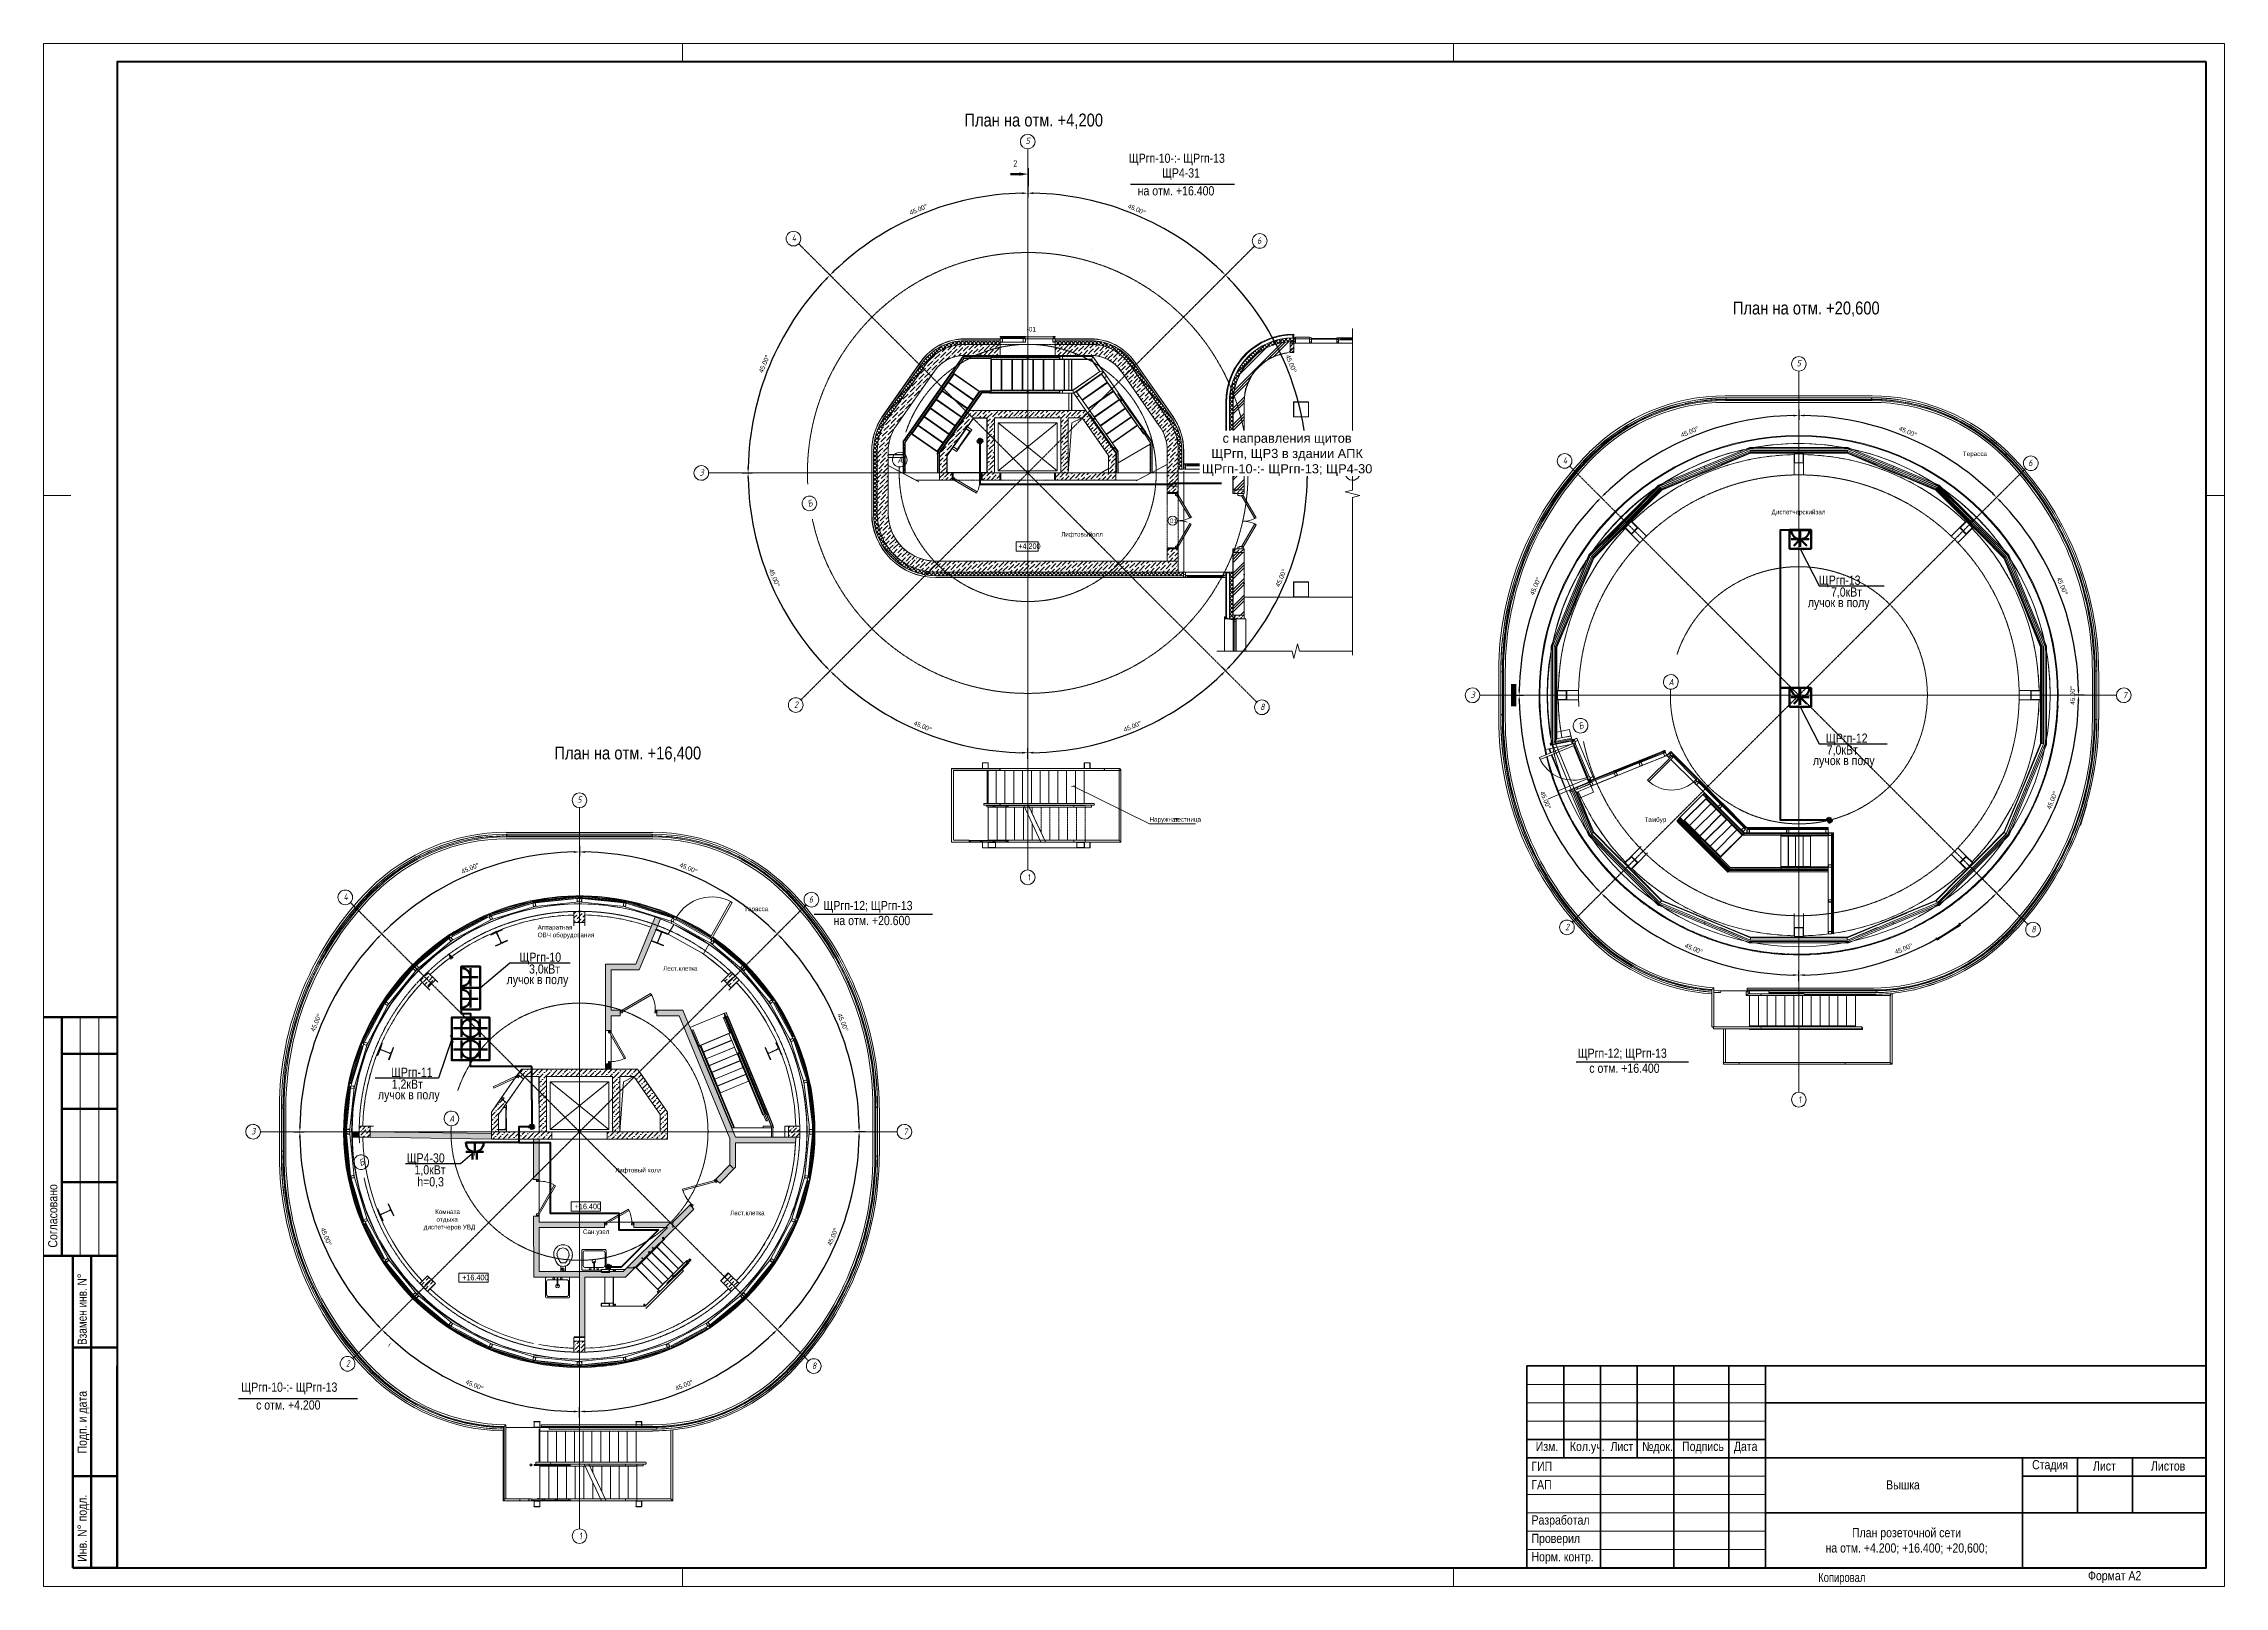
# Model space of a CAD drawing. Header units: millimetres. Extents: x 223 to 147055, y -17460 to 24540.
# Drawn here: x 87655 to 147055, y -17460 to 24540 of the extents above; entities outside this region: 42.
import ezdxf
from ezdxf.enums import TextEntityAlignment as Align

# ---------------------------------------------------------------- set-up
doc = ezdxf.new("R2010")
doc.units = ezdxf.units.MM
for name, pattern in [('ACAD_ISO03W100', [30, 12, -18]), ('ADSK_Линия сетки', [21, 12, -3, 3, -3]), ('CONTI', [0]), ('Сверху', [3.96875, 2.38125, -1.5875]), ('Сверху_2_', [3.96875, 2.38125, -1.5875]), ('Скрытая', [7.14375, 4.7625, -2.38125]), ('Скрытая_2_', [7.14375, 4.7625, -2.38125])]:
    doc.linetypes.add(name, pattern=pattern)
for name, color, linetype, lineweight in [('!razmer svet', 20, 'Continuous', 0), ('A-ANNO-DIMS', 7, 'Continuous', 9), ('A-ANNO-NOTE', 7, 'Continuous', 9), ('A-AREA', 7, 'Continuous', 9), ('A-AREA-IDEN', 7, 'Continuous', 9), ('A-DETL-GENF', 7, 'Continuous', 9), ('A-DETL-MEDM', 7, 'Continuous', 18), ('A-DOOR', 7, 'Continuous', 9), ('A-DOOR-FRAM', 7, 'Continuous', 15), ('A-DOOR-IDEN', 7, 'Continuous', 9), ('A-FLOR', 7, 'Continuous', 9), ('A-GLAZ', 7, 'Continuous', 9), ('A-GLAZ-CURT', 7, 'Continuous', 9), ('A-GLAZ-CWMG', 7, 'Continuous', 9), ('A-GLAZ-SILL', 7, 'Continuous', 9), ('A-WALL', 7, 'Continuous', 9), ('A-WALL-IDEN', 7, 'Continuous', 9), ('A-WALL-PATT', 7, 'Continuous', 18), ('G-ANNO-DIMS', 7, 'Continuous', 9), ('G-ANNO-SYMB', 7, 'Continuous', 9), ('G-ANNO-TEXT', 7, 'Continuous', 9), ('I-WALL', 7, 'Continuous', 9), ('nadpisi', 84, 'Continuous', 13), ('P-SANR-FIXT', 7, 'Continuous', 5), ('S-BEAM', 7, 'Continuous', 9), ('S-COLS', 7, 'Continuous', 9), ('S-FSTN', 7, 'Continuous', 9), ('S-GRID', 7, 'Continuous', 9), ('S-GRID-IDEN', 7, 'Continuous', 9), ('S-STRS', 7, 'Continuous', 9), ('S-STRS-MBND', 7, 'Сверху', 9), ('Ограждение', 7, 'Continuous', 9), ('Освещение', 1, 'Continuous', 50), ('раб осв', 7, 'Continuous', 40), ('Рамка', 7, 'Continuous', 40), ('Тонкие', 94, 'Continuous', 15), ('Штамп текст', 7, 'Continuous', 13), ('Штамп форматка 1', 7, 'Continuous', 13), ('Штамп форматка 2', 7, 'Continuous', 50), ('ЭЛ', 250, 'Continuous', 50), ('Эл-свет раб.', 5, 'Continuous', 50), ('ЭОМ', 7, 'Continuous', 40)]:
    doc.layers.add(name, color=color, linetype=linetype, lineweight=lineweight)
doc.layers.add('A-DETL', color=7, linetype='Continuous', lineweight=9, true_color=0x00a600)
for name, color, linetype in [('PDF _0', 1, 'Continuous'), ('PDF _A-ANNO-DIMS', 7, 'Continuous'), ('PDF _A-ANNO-NOTE', 7, 'Continuous'), ('PDF _A-AREA', 7, 'Continuous'), ('PDF _A-CLNG', 7, 'Continuous'), ('PDF _A-DETL', 7, 'Continuous'), ('PDF _A-DETL-GENF', 7, 'Continuous'), ('PDF _A-DETL-MEDM', 7, 'Continuous'), ('PDF _A-DOOR', 7, 'Continuous'), ('PDF _A-DOOR-FRAM', 7, 'Continuous'), ('PDF _A-FLOR', 7, 'Continuous'), ('PDF _A-GENM', 7, 'Continuous'), ('PDF _A-GLAZ', 7, 'Continuous'), ('PDF _A-GLAZ-CURT', 7, 'Continuous'), ('PDF _A-GLAZ-CWMG', 7, 'Continuous'), ('PDF _A-WALL', 7, 'Continuous'), ('PDF _A-WALL-PATT', 7, 'Continuous'), ('PDF _G-ANNO-DIMS', 7, 'Continuous'), ('PDF _G-ANNO-TTLB', 7, 'Continuous'), ('PDF _G-ANNO-TTLB-THIN', 7, 'Continuous'), ('PDF _I-WALL', 7, 'Continuous'), ('PDF _P-SANR-FIXT', 7, 'Continuous'), ('PDF _S-BEAM', 7, 'Continuous'), ('PDF _S-COLS', 7, 'Continuous'), ('PDF _S-FSTN', 7, 'Continuous'), ('PDF _S-RBAR-BNDY', 7, 'Continuous'), ('PDF _S-STRS', 7, 'Continuous'), ('PDF _S-STRS-MBND', 7, 'Continuous'), ('PDF _Ограждение', 7, 'Continuous'), ('PDF _Опоры', 7, 'Continuous'), ('PDF _Текст', 7, 'Continuous'), ('Рамка1', 7, 'Continuous')]:
    doc.layers.add(name, color=color, linetype=linetype)
doc.layers.add('PDF _A-DETL-HDLN', color=7, linetype='Continuous', true_color=0x00a600)
doc.styles.add('Arial', font='ARIALN.TTF', dxfattribs={"width": 0.85, "height": 400})
doc.styles.add('GOST Common', font='ARIALN.TTF', dxfattribs={"height": 175})
doc.styles.add('GOST Common_1', font='ARIALN.TTF', dxfattribs={"height": 3})
doc.styles.add('GOST Common_I', font='ARIALN.TTF', dxfattribs={"height": 175})
doc.styles.add('GOST Common_I_1', font='ARIALN.TTF', dxfattribs={"height": 125})
doc.styles.add('GOST Common_I_2', font='ARIALN.TTF', dxfattribs={"height": 175})
doc.styles.add('GOST Common_I_3', font='ARIALN.TTF', dxfattribs={"height": 150})
doc.styles.add('GOST Common_I_4', font='ARIALN.TTF', dxfattribs={"height": 125})
doc.styles.add('GOST Common_I_6', font='ARIALN.TTF', dxfattribs={"height": 125})
doc.styles.add('GOST Common_I_7', font='ARIALN.TTF', dxfattribs={"height": 3})
doc.styles.add('PDF GOST Common Italic', font='ARIALN.TTF')
doc.styles.add('PDF ISOCPEUR Italic', font='ARIALN.TTF')
doc.styles.get("Standard").update_dxf_attribs({"font": 'ARIALN.TTF'})
doc.styles.add('STYLE1', font='ARIALN.TTF', dxfattribs={"height": 250})
doc.styles.add('ГОСТ 2.304', font='ARIALN.TTF', dxfattribs={"width": 0.85})
doc.dimstyles.new('Диагональ_-_Gost_2_5мм', dxfattribs={"dimscale": 304.8, "dimtxt": 125.714375, "dimasz": 0.492126, "dimexe": 0.393701, "dimexo": 0.246063, "dimgap": 0.287073, "dimtad": 1, "dimdec": 0, "dimzin": 0, "dimdsep": 46, "dimtxsty": 'GOST Common_I_6', "dimsah": 1, "dimcen": 0.09, "dimdle": 0.393701, "dimazin": 0, "dimtfac": 1, "dimtdec": 4, "dimtix": 1, "dimtmove": 0, "dimatfit": 3, "dimfxl": 1, "dimtvp": 1, "dimtfill": 1, "dimtolj": 1, "dimtzin": 0, "dimarcsym": 2})
doc.dimstyles.new('СПДС', dxfattribs={"dimscale": 100, "dimtxt": 2.5, "dimasz": 2.5, "dimexe": 1.25, "dimexo": 0.625, "dimtad": 1, "dimdec": 0, "dimrnd": 0.001, "dimtxsty": 'ГОСТ 2.304', "dimblk": 'OBLIQUE', "dimcen": 2.5, "dimdle": 2, "dimadec": 0, "dimazin": 2, "dimtfac": 0.75, "dimtdec": 0, "dimtmove": 1, "dimatfit": 3, "dimfxl": 1, "dimtolj": 1, "dimarcsym": 1})
pattern_1 = [(45, (0, 0), (42.0948, 154.348), [198.438, -39.688, 1.676, -38.011])]
pattern_2 = [(45, (0, 0), (-125.7236, 125.7236), []), (45, (0, 190.5), (-125.7236, 125.7236), [])]
pattern_3 = [(45, (0, 0), (-224.506, 224.506), []), (45, (79.38, 0), (0, 449.013), []), (45, (-79.38, 0), (0, 449.013), [])]
pattern_4 = [(0, (0, 0), (406.4, 101.6), [16.764, -288.036, 16.764, -288.036, -1625.6]), (0, (0, 0), (406.4, 101.6), [-609.6, 16.764, -592.836, 16.764, -288.036, -711.2]), (0, (0, 0), (406.4, 101.6), [-1524, 16.764, -186.436, 16.764, -491.236]), (120, (152.4, 50.8), (-291.1882, 301.1527), [16.764, -288.036, 16.764, -288.036, -1625.6]), (120, (152.4, 50.8), (-291.1882, 301.1527), [-609.6, 16.764, -592.836, 16.764, -288.036, -711.2]), (120, (152.4, 50.8), (-291.1882, 301.1527), [-1524, 16.764, -186.436, 16.764, -491.236]), (240, (203.2, 254), (-115.2118, -402.7527), [16.764, -288.036, 16.764, -288.036, -1625.6]), (240, (203.2, 254), (-115.2118, -402.7527), [-609.6, 16.764, -592.836, 16.764, -288.036, -711.2]), (240, (203.2, 254), (-115.2118, -402.7527), [-1524, 16.764, -186.436, 16.764, -491.236])]
pattern_5 = [(45, (0, 0), (-53.033, 53.033), []), (135, (0, 0), (-53.033, -53.033), [])]
pattern_6 = [(45, (0, 0), (19.44544, 125.51145), [150, -25, 5, -25])]
pattern_7 = [(45, (113640.95, 12729.765), (-53.033, 53.033), []), (135, (113640.95, 12729.765), (-53.033, -53.033), [])]

msp = doc.modelspace()

# ---------------------------------------------------------------- texts
at = {"layer": 'A-ANNO-NOTE', "char_height": 125, "attachment_point": 1}
for s, insert, width, style in [('\\fGOST Common|b0|i1|c204|p34|;\\W.8; ', (5978, 4858), 41.69, 'GOST Common_I_4'), ('Наружная', (117779, 3483), 756.79, 'GOST Common_I_3'), ('лестница', (118438, 3483), 734.35, 'GOST Common_I_3'), ('\\fGOST Common|b0|i1|c204|p34|;\\W.8; ', (484, -571), 41.69, 'GOST Common_I_4'), ('\\fGOST Common|b0|i1|c204|p34|;\\W.8; ', (650, -351), 41.69, 'GOST Common_I_4'), ('\\fGOST Common|b0|i1|c204|p34|;\\W.8; ', (3860, -9479), 41.69, 'GOST Common_I_4'), ('\\fGOST Common|b0|i1|c204|p34|;\\W.8; ', (3878, -9698), 41.69, 'GOST Common_I_4')]:
    msp.add_mtext(s, dxfattribs=dict(at, insert=insert, width=width, style=style))
at = {"layer": 'A-AREA-IDEN', "char_height": 125, "attachment_point": 1, "style": 'GOST Common_I_1'}
for s, insert, width in [('Лифтовый', (115374, 11243), 865.82), ('холл', (116127, 11243), 389.62), ('\\fGOST Common|b0|i1|c204|p34|;\\W.9; ', (2928, -947), 46.9)]:
    msp.add_mtext(s, dxfattribs=dict(at, insert=insert, width=width))
at = {"layer": 'A-DOOR-IDEN', "insert": (118334, 11611), "char_height": 125, "width": 169.56, "attachment_point": 1, "style": 'GOST Common_I_1'}
msp.add_mtext('01', dxfattribs=at)
at = {"layer": 'A-WALL-IDEN', "insert": (114436, 16827), "char_height": 125, "width": 266.96, "attachment_point": 1, "style": 'GOST Common_I_1'}
msp.add_mtext('-01', dxfattribs=at)
at = {"layer": 'G-ANNO-DIMS', "lineweight": 18, "insert": (114203, 10933), "char_height": 150, "width": 573.82, "attachment_point": 1, "line_spacing_factor": 1.022761, "style": 'GOST Common_I_4'}
msp.add_mtext('+4.200', dxfattribs=at)
at = {"layer": 'G-ANNO-SYMB', "insert": (114067, 21367), "char_height": 175, "width": 121.86, "attachment_point": 1, "style": 'GOST Common'}
msp.add_mtext('\\fGOST Common|b0|i0|c204|p34|;\\W.8;2', dxfattribs=at)
at = {"layer": 'G-ANNO-TEXT', "attachment_point": 1}
for s, insert, char_height, width, style in [('План на отм. +4,200', (112734, 22634), 350, 3947.47, 'GOST Common_I_2'), ('План на отм. +20,600', (133666, 17517), 350, 3947.47, 'GOST Common_I_2'), ('\\L  ', (223, 9186), 175, 115.44, 'GOST Common_I_2'), ('\\L\\fGOST Common|b0|i1|c204|p34|;\\W.8;\\L ', (538, 9186), 175, 57.72, 'GOST Common_I_2'), ('План на отм. +16,400', (101566, 5403), 350, 3947.47, 'GOST Common_I_2'), ('\\fGOST Common|b0|i1|c204|p34|;\\W.8; ', (12253, 1875), 3, 1.03, 'GOST Common_I_7'), ('\\L\\fGOST Common|b0|i1|c204|p34|;\\W.8;\\L ', (12261, 1926), 3, 1.03, 'GOST Common_I_7'), ('\\fGOST Common|b0|i1|c204|p34|;\\W.8; ', (12261, 1875), 3, 1.03, 'GOST Common_I_7'), ('\\fGOST Common|b0|i1|c204|p34|;\\W.8; ', (12265, 1875), 3, 1.03, 'GOST Common_I_7'), ('\\fGOST Common|b0|i1|c204|p34|;\\W.8; ', (12266, 1917), 3, 1.03, 'GOST Common_I_7'), ('\\fGOST Common|b0|i1|c204|p34|;\\W.8; ', (12269, 1900), 3, 1.03, 'GOST Common_I_7')]:
    msp.add_mtext(s, dxfattribs=dict(at, insert=insert, char_height=char_height, width=width, style=style))
at = {"layer": 'G-ANNO-TEXT', "char_height": 3, "attachment_point": 1, "rotation": 90}
for s, insert, width, style in [('\\fGOST Common|b0|i1|c204|p34|;\\W.8; ', (12290, 2066), 1.03, 'GOST Common_I_7'), ('\\fGOST Common|b0|i1|c204|p34|;\\W.8; ', (12290, 2064), 1.03, 'GOST Common_I_7'), ('\\fGOST Common|b0|i1|c204|p34|;\\W.8; ', (12290, 2061), 1.03, 'GOST Common_I_7'), ('\\fGOST Common|b0|i1|c204|p34|;\\W.8; ', (12290, 2058), 1.03, 'GOST Common_I_7'), ('\\fGOST Common|b0|i1|c204|p34|;\\W.8; ', (12290, 2056), 1.03, 'GOST Common_I_7'), ('\\fGOST Common|b0|i1|c204|p34|;\\W.8; ', (12290, 2054), 1.03, 'GOST Common_I_7'), ('\\fGOST Common|b0|i1|c204|p34|;\\W.8; ', (12290, 2051), 1.03, 'GOST Common_I_7'), ('\\fGOST Common|b0|i1|c204|p34|;\\W.8; ', (12290, 2048), 1.03, 'GOST Common_I_7'), ('\\fGOST Common|b0|i1|c204|p34|;\\W.8; ', (12290, 2045), 1.03, 'GOST Common_I_7'), ('\\fGOST Common|b0|i1|c204|p34|;\\W.8; ', (12290, 2043), 1.03, 'GOST Common_I_7'), ('\\fGOST Common|b0|i1|c204|p34|;\\W.8; ', (12290, 2001), 1.03, 'GOST Common_I_7'), ('\\fGOST Common|b0|i1|c204|p34|;\\W.8; ', (12290, 1999), 1.03, 'GOST Common_I_7'), ('\\fGOST Common|b0|i1|c204|p34|;\\W.8; ', (12290, 1996), 1.03, 'GOST Common_I_7'), ('\\fGOST Common|b0|i1|c204|p34|;\\W.8; ', (12290, 1993), 1.03, 'GOST Common_I_7'), ('\\fGOST Common|b0|i1|c204|p34|;\\W.8; ', (12290, 1991), 1.03, 'GOST Common_I_7'), ('\\fGOST Common|b0|i1|c204|p34|;\\W.8; ', (12290, 1989), 1.03, 'GOST Common_I_7'), ('\\fGOST Common|b0|i1|c204|p34|;\\W.8; ', (12290, 1986), 1.03, 'GOST Common_I_7'), ('\\fGOST Common|b0|i1|c204|p34|;\\W.8; ', (12290, 1983), 1.03, 'GOST Common_I_7'), ('\\fGOST Common|b0|i1|c204|p34|;\\W.8; ', (12290, 1980), 1.03, 'GOST Common_I_7'), ('\\fGOST Common|b0|i1|c204|p34|;\\W.8; ', (12290, 1978), 1.03, 'GOST Common_I_7'), ('\\fGOST Common|b0|i1|c204|p34|;\\W.8; ', (12296, 2052), 1.03, 'GOST Common_I_7'), ('\\fGOST Common|b0|i1|c204|p34|;\\W.8; ', (12296, 1987), 1.03, 'GOST Common_I_7'), ('\\fGOST Common|b0|i0|c204|p34|;\\W.7; ', (12301, 2052), 0.898, 'GOST Common_1'), ('\\fGOST Common|b0|i1|c204|p34|;\\W.8; ', (12301, 1987), 1.03, 'GOST Common_I_7'), ('\\fGOST Common|b0|i0|c204|p34|;\\W.7; ', (12306, 2055), 0.898, 'GOST Common_1'), ('\\fGOST Common|b0|i0|c204|p34|;\\W.7; ', (12306, 2053), 0.898, 'GOST Common_1'), ('\\fGOST Common|b0|i0|c204|p34|;\\W.7; ', (12306, 2049), 0.898, 'GOST Common_1'), ('\\fGOST Common|b0|i1|c204|p34|;\\W.8; ', (12306, 1987), 1.03, 'GOST Common_I_7')]:
    msp.add_mtext(s, dxfattribs=dict(at, insert=insert, width=width, style=style))
at = {"layer": 'PDF _A-ANNO-DIMS', "lineweight": 15, "insert": (134721, 11769), "char_height": 125, "attachment_point": 4, "style": 'PDF ISOCPEUR Italic'}
msp.add_mtext('Диспетчерскийзал', dxfattribs=at)
at = {"layer": 'PDF _Текст', "lineweight": 15, "attachment_point": 4}
for s, insert, char_height, style in [('Терасса', (139932, 13354), 125, 'PDF ISOCPEUR Italic'), ('Тамбур', (131258, 3397), 125, 'PDF ISOCPEUR Italic'), ('Терасса', (106736, 965), 125, 'PDF ISOCPEUR Italic'), ('Аппаратная\\PОВЧ оборудования', (101112, 359), 125, 'PDF GOST Common Italic'), ('Лест.клетка', (104530, -640), 125, 'PDF ISOCPEUR Italic'), ('Лифтовый холл', (103222, -6148), 125, 'PDF ISOCPEUR Italic'), ('+16.400', (102121, -7118), 150, 'PDF GOST Common Italic'), ('\\pi-273.87267;Комната\\P\\pi-237.80538;отдыха\\P\\pi-582.83208;диспетчеров УВД', (98593, -7489), 125, 'PDF ISOCPEUR Italic'), ('Лест.клетка', (106355, -7295), 125, 'PDF ISOCPEUR Italic'), ('Сан.узел', (102346, -7824), 125, 'PDF ISOCPEUR Italic'), ('+16.400', (99057, -9052), 150, 'PDF GOST Common Italic')]:
    msp.add_mtext(s, dxfattribs=dict(at, insert=insert, char_height=char_height, style=style))
at = {"layer": 'PDF _Текст', "lineweight": 15, "insert": (142920, 6541), "char_height": 125, "attachment_point": 4, "rotation": 90, "style": 'PDF GOST Common Italic'}
msp.add_mtext('45.00°', dxfattribs=at)
at = {"layer": 'PDF _Текст', "char_height": 250, "attachment_point": 4, "rotation": 359.97622, "style": 'PDF GOST Common Italic'}
for s, insert in [('Изм.    Кол.уч.  Лист   №док.', (128298, -13688)), ('ГИП', (128182, -14192)), ('ГАП', (128182, -14692)), ('Вышка', (137841, -14697)), ('Разработал', (128182, -15692)), ('Проверил', (128182, -16192)), ('Норм. контр.', (128182, -16692))]:
    msp.add_mtext(s, dxfattribs=dict(at, insert=insert))
at = {"layer": 'PDF _Текст', "char_height": 250, "attachment_point": 4, "style": 'PDF GOST Common Italic'}
for s, insert in [('Подпись', (132284, -13685)), ('Дата', (133694, -13685)), ('Стадия', (141818, -14185)), ('Лист', (143477, -14185)), ('Листов', (145056, -14185))]:
    msp.add_mtext(s, dxfattribs=dict(at, insert=insert))
at = {"layer": 'PDF _Текст', "insert": (135985, -16229), "char_height": 250, "width": 4782.23, "attachment_point": 4, "rotation": 359.97622, "style": 'PDF GOST Common Italic'}
msp.add_mtext('\\pi927.08801;План розеточной сети\\P\\pi206.84164;на отм. +4.200; +16.400; +20,600;', dxfattribs=at)
at = {"layer": 'S-GRID-IDEN', "insert": (110907, 13297), "char_height": 175, "width": 180.38, "attachment_point": 1, "style": 'GOST Common_I'}
msp.add_mtext('\\fGOST Common|b0|i1|c204|p34|;\\W.9;А', dxfattribs=at)

# ---------------------------------------------------------------- blocks, each defined once
blk = doc.blocks.new('Окно-Квадратный проем - 3700_h_х1500-2633504-2 этаж')
at = {"layer": 'A-GLAZ', "lineweight": 20}
for p, q in [((-758, -150), (-758, 150)), ((742, 150), (742, -150))]:
    blk.add_line(p, q, dxfattribs=at)
at = {"layer": 'A-GLAZ', "linetype": 'Сверху_2_', "lineweight": 20}
for p, q in [((-758, 150), (742, 150)), ((742, -150), (-758, -150))]:
    blk.add_line(p, q, dxfattribs=at)
blk = doc.blocks.new('Дверь-Проем - 2200_h_х1500-2633506-2 этаж')
at = {"layer": 'A-DETL-GENF', "linetype": 'Сверху_2_', "lineweight": 20}
for p, q in [((742, 150), (-758, 150)), ((-758, -150), (742, -150))]:
    blk.add_line(p, q, dxfattribs=at)
at = {"layer": 'A-DETL-GENF', "lineweight": 40}
for p, q in [((-758, 150), (-758, -150)), ((742, -150), (742, 150))]:
    blk.add_line(p, q, dxfattribs=at)
blk = doc.blocks.new('Дверь-Проем - 2200_h_х1500-168313-2 этаж')
at = {"layer": 'A-DETL-GENF', "linetype": 'Сверху_2_', "lineweight": 20}
for p, q in [((742, 100), (-758, 100)), ((-758, -100), (742, -100))]:
    blk.add_line(p, q, dxfattribs=at)
at = {"layer": 'A-DETL-GENF', "lineweight": 40}
for p, q in [((-758, 100), (-758, -100)), ((742, -100), (742, 100))]:
    blk.add_line(p, q, dxfattribs=at)
blk = doc.blocks.new('Дверь-Проем - 2200_h_х800-2164585-2 этаж')
at = {"layer": 'A-DETL-GENF', "linetype": 'Сверху_2_', "lineweight": 20}
for p, q in [((392, 100), (-408, 100)), ((-408, -100), (392, -100))]:
    blk.add_line(p, q, dxfattribs=at)
at = {"layer": 'A-DETL-GENF', "lineweight": 40}
for p, q in [((-408, 100), (-408, -100)), ((392, -100), (392, 100))]:
    blk.add_line(p, q, dxfattribs=at)
blk = doc.blocks.new('Гнутый прямоугольный профиль _Трубы 30245-94_ Балки - гнутый прямоуг_ проф_ 160x80x4-2176855-2 этаж')
at = {"layer": 'S-BEAM', "linetype": 'Скрытая', "lineweight": 20}
for p, q in [((-180, 2370), (1685, 2370)), ((-180, 2298), (1685, 2298))]:
    blk.add_line(p, q, dxfattribs=at)
blk = doc.blocks.new('Гнутый прямоугольный профиль _Трубы 30245-94_ Балки - гнутый прямоуг_ проф_ 160x80x4-2177371-2 этаж')
at = {"layer": 'S-BEAM', "linetype": 'Скрытая', "lineweight": 20}
for p, q in [((-180, 3290), (1685, 3290)), ((-180, 3218), (1685, 3218))]:
    blk.add_line(p, q, dxfattribs=at)
blk = doc.blocks.new('Гнутый прямоугольный профиль _Трубы 30245-94_ Балки - гнутый прямоуг_ проф_ 160x80x4-2181454-2 этаж')
at = {"layer": 'S-BEAM', "linetype": 'Скрытая', "lineweight": 20}
for p, q in [((-491, -36), (-498, -36)), ((440, -36), (-440, -36)), ((496, -36), (490, -36))]:
    blk.add_line(p, q, dxfattribs=at)
blk = doc.blocks.new('Гнутый прямоугольный профиль _Трубы 30245-94_ Балки - гнутый прямоуг_ проф_ 160x80x4-2181250-2 этаж')
at = {"layer": 'S-BEAM', "linetype": 'Скрытая', "lineweight": 20}
blk.add_line((154, 36), (-156, 36), dxfattribs=at)
blk = doc.blocks.new('Гнутый прямоугольный профиль _Трубы 30245-94_ Балки - гнутый прямоуг_ проф_ 160x80x4-2182256-2 этаж')
at = {"layer": 'S-BEAM', "linetype": 'Скрытая', "lineweight": 20}
for p, q in [((-495, 36), (-900, 36)), ((500, 36), (495, 36)), ((-495, -36), (-900, -36)), ((500, -36), (495, -36))]:
    blk.add_line(p, q, dxfattribs=at)
blk = doc.blocks.new('ARM_ПВЛ - ПВ506-2189781-2 этаж')
at = {"layer": 'S-FSTN', "lineweight": 20}
for p, q in [((135, 415), (-135, 415)), ((-135, 415), (-135, -415)), ((135, -415), (135, 415)), ((-135, -415), (135, -415))]:
    blk.add_line(p, q, dxfattribs=at)
blk = doc.blocks.new('ПВЛ_1 - ПВ506-2195533-2 этаж')
at = {"layer": 'S-FSTN', "lineweight": 20}
for p, q in [((177, 1096), (0, 843)), ((0, 843), (0, 0)), ((181, 1093), (177, 1096)), ((943, 559), (223, 1064)), ((990, 527), (985, 530)), ((990, 0), (990, 527)), ((0, 0), (5, 0)), ((55, 0), (935, 0)), ((985, 0), (990, 0))]:
    blk.add_line(p, q, dxfattribs=at)
blk = doc.blocks.new('ПВЛ_2 - ПВ506-2198100-2 этаж')
at = {"layer": 'S-FSTN', "lineweight": 20}
blk.add_line((75, 0), (915, 0), dxfattribs=at)
blk = doc.blocks.new('ПВЛ_2 - ПВ506-2198563-2 этаж')
at = {"layer": 'S-FSTN', "lineweight": 20}
for p, q in [((5, 0), (0, 0)), ((0, 0), (0, -766)), ((935, 0), (55, 0)), ((990, 0), (985, 0)), ((990, -247), (990, 0)), ((452, -1016), (956, -295)), ((985, -254), (990, -247)), ((0, -766), (420, -1061)), ((420, -1061), (423, -1057))]:
    blk.add_line(p, q, dxfattribs=at)
blk = doc.blocks.new('Гнутый прямоугольный профиль _Трубы 30245-94_ Балки - гнутый прямоуг_ проф_ 160x80x4-2176570-2 этаж')
at = {"layer": 'S-BEAM', "linetype": 'Скрытая', "lineweight": 20}
for p, q in [((127, 36), (-125, 36)), ((127, -36), (-103, -36))]:
    blk.add_line(p, q, dxfattribs=at)
blk = doc.blocks.new('Гнутый прямоугольный профиль _Трубы 30245-94_ Балки - гнутый прямоуг_ проф_ 160x80x4-2177352-2 этаж')
at = {"layer": 'S-BEAM', "linetype": 'Скрытая', "lineweight": 20}
for p, q in [((337, 36), (-397, 36)), ((337, -36), (-435, -36))]:
    blk.add_line(p, q, dxfattribs=at)
blk = doc.blocks.new('Гнутый прямоугольный профиль _Трубы 30245-94_ Балки - гнутый прямоуг_ проф_ 160x80x4-2176156-2 этаж')
at = {"layer": 'S-BEAM', "linetype": 'Скрытая', "lineweight": 20}
for p, q in [((499, 36), (-496, 36)), ((476, -36), (-424, -36))]:
    blk.add_line(p, q, dxfattribs=at)
blk = doc.blocks.new('Гнутый прямоугольный профиль _Трубы 30245-94_ Балки - гнутый прямоуг_ проф_ 160x80x4-2175205-2 этаж')
at = {"layer": 'S-BEAM', "linetype": 'Скрытая', "lineweight": 20}
for p, q in [((221, 36), (-184, 36)), ((258, -36), (-256, -36))]:
    blk.add_line(p, q, dxfattribs=at)
blk = doc.blocks.new('Гнутый прямоугольный профиль _Трубы 30245-94_ Балки - гнутый прямоуг_ проф_ 160x80x4-2183236-2 этаж')
at = {"layer": 'S-BEAM', "linetype": 'Скрытая', "lineweight": 20}
for p, q in [((-500, 36), (-972, 36)), ((420, 36), (-420, 36)), ((528, 36), (500, 36)), ((-500, -36), (-972, -36)), ((420, -36), (-420, -36)), ((528, -36), (500, -36))]:
    blk.add_line(p, q, dxfattribs=at)
blk = doc.blocks.new('ПВЛ_9 - ПВ506-2323197-2 этаж')
at = {"layer": 'S-FSTN', "lineweight": 20}
for p, q in [((514, 1193), (170, 701)), ((716, 1480), (549, 1242)), ((1080, 1480), (716, 1480)), ((1080, 0), (1080, 1480)), ((136, 652), (0, 458)), ((0, 458), (0, 0)), ((0, 0), (1080, 0))]:
    blk.add_line(p, q, dxfattribs=at)
blk = doc.blocks.new('Гнутый прямоугольный профиль _Трубы 8645-68_ Балки - гнутый прямоуг_ проф_ 40x20x3-2335837-2 этаж')
at = {"layer": 'S-BEAM', "linetype": 'Скрытая', "lineweight": 20}
for p, q in [((125, 17), (-140, 17)), ((126, 17), (125, 17)), ((146, -17), (-140, -17))]:
    blk.add_line(p, q, dxfattribs=at)
blk = doc.blocks.new('Гнутый квадратный профиль _ТУ BE8639-82_ Балки - гнутый квадрат_ проф_ 15x1_5-2331322-2 этаж')
at = {"layer": 'S-BEAM', "linetype": 'Скрытая', "lineweight": 20}
for p, q in [((-176, 2318), (1683, 2318)), ((-176, 2306), (1683, 2306))]:
    blk.add_line(p, q, dxfattribs=at)
blk = doc.blocks.new('Гнутый квадратный профиль _ТУ BE8639-82_ Балки - гнутый квадрат_ проф_ 15x1_5-2336149-2 этаж')
at = {"layer": 'S-BEAM', "linetype": 'Скрытая', "lineweight": 20}
blk.add_line((126, 6), (-131, 6), dxfattribs=at)
blk = doc.blocks.new('Гнутый прямоугольный профиль _Трубы 8645-68_ Балки - гнутый прямоуг_ проф_ 40x20x3-2335668-2 этаж')
at = {"layer": 'S-BEAM', "linetype": 'Скрытая', "lineweight": 20}
for p, q in [((368, 17), (-380, 17)), ((385, -17), (-380, -17))]:
    blk.add_line(p, q, dxfattribs=at)
blk = doc.blocks.new('Гнутый квадратный профиль _ТУ BE8639-82_ Балки - гнутый квадрат_ проф_ 15x1_5-2335670-2 этаж')
at = {"layer": 'S-BEAM', "linetype": 'Скрытая', "lineweight": 20}
blk.add_line((382, -6), (-382, -6), dxfattribs=at)
blk = doc.blocks.new('Гнутый прямоугольный профиль _Трубы 8645-68_ Балки - гнутый прямоуг_ проф_ 40x20x3-2337962-2 этаж')
at = {"layer": 'S-BEAM', "linetype": 'Скрытая', "lineweight": 20}
for p, q in [((13, 17), (17, 17)), ((13, -17), (17, -17))]:
    blk.add_line(p, q, dxfattribs=at)
blk = doc.blocks.new('Гнутый квадратный профиль _ТУ BE8639-82_ Балки - гнутый квадрат_ проф_ 15x1_5-2337339-2 этаж')
at = {"layer": 'S-BEAM', "linetype": 'Скрытая', "lineweight": 20}
blk.add_line((10, -6), (-8, -6), dxfattribs=at)
blk = doc.blocks.new('Гнутый прямоугольный профиль _Трубы 8645-68_ Балки - гнутый прямоуг_ проф_ 40x20x3-2336916-2 этаж')
at = {"layer": 'S-BEAM', "linetype": 'Скрытая', "lineweight": 20}
for p, q in [((158, 17), (-120, 17)), ((158, -17), (-120, -17))]:
    blk.add_line(p, q, dxfattribs=at)
blk = doc.blocks.new('Гнутый квадратный профиль _ТУ BE8639-82_ Балки - гнутый квадрат_ проф_ 15x1_5-2336920-2 этаж')
at = {"layer": 'S-BEAM', "linetype": 'Скрытая', "lineweight": 20}
blk.add_line((164, 6), (-148, 6), dxfattribs=at)
blk = doc.blocks.new('Гнутый прямоугольный профиль _Трубы 8645-68_ Балки - гнутый прямоуг_ проф_ 40x20x3-2335669-2 этаж')
at = {"layer": 'S-BEAM', "linetype": 'Скрытая', "lineweight": 20}
for p, q in [((240, 17), (-204, 17)), ((240, -17), (-204, -17))]:
    blk.add_line(p, q, dxfattribs=at)
blk = doc.blocks.new('Гнутый прямоугольный профиль _Трубы 8645-68_ Балки - гнутый прямоуг_ проф_ 40x20x3-2336930-2 этаж')
at = {"layer": 'S-BEAM', "linetype": 'Скрытая', "lineweight": 20}
for p, q in [((418, 17), (-380, 17)), ((418, -17), (-380, -17))]:
    blk.add_line(p, q, dxfattribs=at)
blk = doc.blocks.new('Гнутый квадратный профиль _ТУ BE8639-82_ Балки - гнутый квадрат_ проф_ 15x1_5-2336929-2 этаж')
at = {"layer": 'S-BEAM', "linetype": 'Скрытая', "lineweight": 20}
blk.add_line((422, -6), (-407, -6), dxfattribs=at)
blk = doc.blocks.new('Гнутый прямоугольный профиль _Трубы 8645-68_ Балки - гнутый прямоуг_ проф_ 40x20x3-2337960-2 этаж')
at = {"layer": 'S-BEAM', "linetype": 'Скрытая', "lineweight": 20}
for p, q in [((273, 17), (-235, 17)), ((273, -17), (-235, -17))]:
    blk.add_line(p, q, dxfattribs=at)
blk = doc.blocks.new('Гнутый квадратный профиль _ТУ BE8639-82_ Балки - гнутый квадрат_ проф_ 15x1_5-2337328-2 этаж')
at = {"layer": 'S-BEAM', "linetype": 'Скрытая', "lineweight": 20}
blk.add_line((270, 6), (-255, 6), dxfattribs=at)
blk = doc.blocks.new('Гнутый прямоугольный профиль _Трубы 8645-68_ Балки - гнутый прямоуг_ проф_ 40x20x3-2341593-2 этаж')
at = {"layer": 'S-BEAM', "linetype": 'Скрытая', "lineweight": 20}
for p, q in [((273, 17), (-272, 17)), ((273, -17), (-263, -17))]:
    blk.add_line(p, q, dxfattribs=at)
blk = doc.blocks.new('Гнутый квадратный профиль _ТУ BE8639-82_ Балки - гнутый квадрат_ проф_ 15x1_5-2340680-2 этаж')
at = {"layer": 'S-BEAM', "linetype": 'Скрытая', "lineweight": 20}
blk.add_line((270, -6), (-265, -6), dxfattribs=at)
blk = doc.blocks.new('Гнутый прямоугольный профиль _Трубы 8645-68_ Балки - гнутый прямоуг_ проф_ 40x20x3-2339557-2 этаж')
at = {"layer": 'S-BEAM', "linetype": 'Скрытая', "lineweight": 20}
for p, q in [((418, 17), (-380, 17)), ((418, -17), (-380, -17))]:
    blk.add_line(p, q, dxfattribs=at)
blk = doc.blocks.new('Гнутый квадратный профиль _ТУ BE8639-82_ Балки - гнутый квадрат_ проф_ 15x1_5-V1-2 этаж')
at = {"layer": 'S-BEAM', "linetype": 'Скрытая', "lineweight": 20}
blk.add_line((422, 6), (-407, 6), dxfattribs=at)
blk = doc.blocks.new('Гнутый прямоугольный профиль _Трубы 8645-68_ Балки - гнутый прямоуг_ проф_ 40x20x3-2339558-2 этаж')
at = {"layer": 'S-BEAM', "linetype": 'Скрытая', "lineweight": 20}
for p, q in [((81, 17), (-106, 17)), ((81, -17), (-106, -17))]:
    blk.add_line(p, q, dxfattribs=at)
blk = doc.blocks.new('Гнутый квадратный профиль _ТУ BE8639-82_ Балки - гнутый квадрат_ проф_ 15x1_5-2339559-2 этаж')
at = {"layer": 'S-BEAM', "linetype": 'Скрытая', "lineweight": 20}
blk.add_line((148, 6), (-133, 6), dxfattribs=at)
blk = doc.blocks.new('Уголок _ГОСТ 8509-93_ Балки - L 60x5-2403592-2 этаж')
at = {"layer": 'S-BEAM', "lineweight": 20}
for p, q in [((-1133, 790), (-1135, 788)), ((-1135, 788), (-1086, 753)), ((-1093, 764), (-1130, 790)), ((-1086, 753), (-1051, 802)), ((-1057, 803), (-1083, 766)), ((-1051, 802), (-1053, 804))]:
    blk.add_line(p, q, dxfattribs=at)
for centre, radius, start, end in [((-1131, 788), 2.3, 55, 145), ((-1089, 770), 7, 235, 325), ((-1055, 802), 2.3, 55, 145)]:
    blk.add_arc(centre, radius, start, end, dxfattribs=at)
blk = doc.blocks.new('Уголок _ГОСТ 8509-93_ Балки - L 60x5-2400494-2 этаж')
at = {"layer": 'S-BEAM', "lineweight": 20}
for p, q in [((-75, 16.6), (-75, -43.4)), ((69, 16.6), (-15, 16.6)), ((-75, -43.4), (69, -43.4))]:
    blk.add_line(p, q, dxfattribs=at)
at = {"layer": 'S-BEAM', "linetype": 'Скрытая', "lineweight": 20}
blk.add_line((69, 11.6), (-75, 11.6), dxfattribs=at)
blk = doc.blocks.new('ARM_пластина _опорная с 1 отв__ - ARM_пластина-2401404-2 этаж')
at = {"layer": 'S-FSTN', "lineweight": 20}
for p, q in [((-1244, 778), (-1249, 782)), ((-1198, 844), (-1244, 778)), ((-1203, 847), (-1198, 844))]:
    blk.add_line(p, q, dxfattribs=at)
blk = doc.blocks.new('Уголок _ГОСТ 8509-93_ Балки - L 60x5-2403593-2 этаж')
at = {"layer": 'S-BEAM', "lineweight": 20}
for p, q in [((-791, 1279), (-792, 1277)), ((-792, 1274), (-754, 1247)), ((-741, 1245), (-791, 1279)), ((-752, 1238), (-779, 1200)), ((-778, 1197), (-776, 1196)), ((-776, 1196), (-741, 1245))]:
    blk.add_line(p, q, dxfattribs=at)
for centre, radius, start, end in [((-790, 1276), 2.3, 145, 235), ((-777, 1199), 2.3, 145, 235), ((-758, 1242), 7, 325, 55)]:
    blk.add_arc(centre, radius, start, end, dxfattribs=at)
blk = doc.blocks.new('Уголок _ГОСТ 8509-93_ Балки - L 60x5-2401834-2 этаж')
at = {"layer": 'S-BEAM', "lineweight": 20}
for p, q in [((-75, 43.4), (-75, -16.6)), ((69, 43.4), (-75, 43.4)), ((-15, -16.6), (69, -16.6))]:
    blk.add_line(p, q, dxfattribs=at)
at = {"layer": 'S-BEAM', "linetype": 'Скрытая', "lineweight": 20}
blk.add_line((69, -11.6), (-75, -11.6), dxfattribs=at)
blk = doc.blocks.new('ARM_пластина _опорная с 1 отв__ - ARM_пластина-2401833-2 этаж')
at = {"layer": 'S-FSTN', "lineweight": 20}
for p, q in [((-865, 1319), (-870, 1323)), ((-819, 1385), (-865, 1319)), ((-824, 1388), (-819, 1385))]:
    blk.add_line(p, q, dxfattribs=at)
blk = doc.blocks.new('Круг _ГОСТ 2590-88_ Балки - r_ 16-2403175-2 этаж')
at = {"layer": 'S-BEAM', "lineweight": 20}
for p, q in [((270, 8), (-270, 8)), ((-242, -8), (242, -8))]:
    blk.add_line(p, q, dxfattribs=at)
at = {"layer": 'S-BEAM', "lineweight": 20, "flags": 128}
for points in [[(-270, -8), (-270, -8), (-270, -7), (-270, -6), (-270, -4), (-270, -2), (-270, 0), (-270, 2), (-270, 4), (-270, 6), (-270, 7), (-270, 8), (-270, 8)], [(270, 8), (270, 8), (270, 7), (270, 6), (270, 4), (270, 2), (270, 0), (270, -2), (270, -4), (270, -6), (270, -7), (270, -8), (270, -8)]]:
    blk.add_lwpolyline(points, dxfattribs=at)
blk = doc.blocks.new('КДП Вышка - КР_rvt-1-2 этаж')
at = {"layer": 'A-WALL-PATT', "lineweight": 15}
h = blk.add_hatch(dxfattribs=at)
h.set_pattern_fill('FP_1', color=256, style=0, pattern_type=2)
h.set_pattern_definition(pattern_1)
h.paths.add_polyline_path([(-1722, 2896), (-1656, 2980), (-1582, 3056), (-1500, 3125), (-1411, 3184), (-1316, 3233), (-1217, 3272), (-1114, 3300), (-1009, 3317), (-902, 3322), (-902, 3622), (-1027, 3616), (-1150, 3599), (-1272, 3569), (-1389, 3528), (-1503, 3476), (-1610, 3413), (-1712, 3340), (-1805, 3258), (-1891, 3167), (-1967, 3068), (-1790, 2944)], flags=0)
h = blk.add_hatch(dxfattribs=at)
h.set_pattern_fill('FP_1', color=256, style=0, pattern_type=2)
h.set_pattern_definition(pattern_1)
h.paths.add_polyline_path([(1850, 3322), (2541, 3322), (2541, 3622), (1569, 3622), (1569, 3322), (1763, 3322)], flags=0)
h.paths.add_polyline_path([(69, 3322), (69, 3622), (-902, 3622), (-902, 3322), (30, 3322)], flags=0)
h = blk.add_hatch(dxfattribs=at)
h.set_pattern_fill('FP_1', color=256, style=0, pattern_type=2)
h.set_pattern_definition(pattern_1)
h.paths.add_polyline_path([(3361, 2896), (3606, 3068), (3530, 3167), (3444, 3258), (3351, 3340), (3249, 3413), (3142, 3476), (3028, 3528), (2911, 3569), (2789, 3599), (2666, 3616), (2541, 3622), (2541, 3322), (2648, 3317), (2753, 3300), (2856, 3272), (2955, 3233), (3050, 3184), (3139, 3125), (3221, 3056), (3295, 2980)], flags=0)
h = blk.add_hatch(dxfattribs=at)
h.set_pattern_fill('FP_1', color=256, style=0, pattern_type=2)
h.set_pattern_definition(pattern_1)
h.paths.add_polyline_path([(-2763, 1408), (-1722, 2896), (-1967, 3068), (-3009, 1580), (-2830, 1454)], flags=0)
h = blk.add_hatch(dxfattribs=at)
h.set_pattern_fill('FP_1', color=256, style=0, pattern_type=2)
h.set_pattern_definition(pattern_1)
h.paths.add_polyline_path([(4402, 1408), (4648, 1580), (3606, 3068), (3361, 2896), (4109, 1827)], flags=0)
h = blk.add_hatch(dxfattribs=at)
h.set_pattern_fill('FP_1', color=256, style=0, pattern_type=2)
h.set_pattern_definition(pattern_1)
h.paths.add_polyline_path([(-281, 1622), (2543, 1623), (2403, 1822), (-764, 1822), (-904, 1622), (-660, 1622)], flags=0)
h = blk.add_hatch(dxfattribs=at)
h.set_pattern_fill('FP_1', color=256, style=0, pattern_type=2)
h.set_pattern_definition(pattern_1)
h.paths.add_polyline_path([(-2981, 720), (-2974, 842), (-2956, 962), (-2925, 1080), (-2882, 1195), (-2828, 1304), (-2763, 1408), (-3009, 1580), (-3080, 1470), (-3140, 1354), (-3190, 1233), (-3229, 1108), (-3258, 980), (-3275, 850), (-3281, 720), (-3003, 720)], flags=0)
h = blk.add_hatch(dxfattribs=at)
h.set_pattern_fill('FP_1', color=256, style=0, pattern_type=2)
h.set_pattern_definition(pattern_1)
h.paths.add_polyline_path([(-1581, 308), (-660, 1622), (-904, 1622), (-1581, 657), (-1581, 325)], flags=0)
h = blk.add_hatch(dxfattribs=at)
h.set_pattern_fill('FP_1', color=256, style=0, pattern_type=2)
h.set_pattern_definition(pattern_1)
h.paths.add_polyline_path([(-281, 122), (-81, 122), (-81, 1622), (-281, 1622)], flags=0)
h = blk.add_hatch(dxfattribs=at)
h.set_pattern_fill('FP_1', color=256, style=0, pattern_type=2)
h.set_pattern_definition(pattern_1)
h.paths.add_polyline_path([(1919, 122), (1919, 1622), (1719, 1622), (1719, 122)], flags=0)
h = blk.add_hatch(dxfattribs=at)
h.set_pattern_fill('FP_1', color=256, style=0, pattern_type=2)
h.set_pattern_definition(pattern_1)
h.paths.add_polyline_path([(3219, 308), (3219, 657), (2543, 1622), (2299, 1622), (3090, 492)], flags=0)
h = blk.add_hatch(dxfattribs=at)
h.set_pattern_fill('FP_1', color=256, style=0, pattern_type=2)
h.set_pattern_definition(pattern_1)
h.paths.add_polyline_path([(4919, 720), (4914, 850), (4897, 980), (4868, 1108), (4829, 1233), (4779, 1354), (4719, 1470), (4648, 1580), (4402, 1408), (4467, 1304), (4521, 1195), (4564, 1080), (4595, 962), (4613, 842), (4619, 720), (4796, 720)], flags=0)
h = blk.add_hatch(dxfattribs=at)
h.set_pattern_fill('FP_1', color=256, style=0, pattern_type=2)
h.set_pattern_definition(pattern_1)
h.paths.add_polyline_path([(-3176, -978), (-2981, -978), (-2981, 720), (-3281, 720), (-3281, -978)], flags=0)
h = blk.add_hatch(dxfattribs=at)
h.set_pattern_fill('FP_1', color=256, style=0, pattern_type=2)
h.set_pattern_definition(pattern_1)
h.paths.add_polyline_path([(4619, -2278), (4919, -2278), (4919, -1928), (4619, -1928)], flags=0)
h.paths.add_polyline_path([(4919, -428), (4919, 720), (4619, 720), (4619, -428), (4849, -428)], flags=0)
h = blk.add_hatch(dxfattribs=at)
h.set_pattern_fill('FP_1', color=256, style=0, pattern_type=2)
h.set_pattern_definition(pattern_1)
h.paths.add_polyline_path([(-1581, 122), (-1381, 122), (-1381, 593), (-1581, 308), (-1581, 159)], flags=0)
h = blk.add_hatch(dxfattribs=at)
h.set_pattern_fill('FP_1', color=256, style=0, pattern_type=2)
h.set_pattern_definition(pattern_1)
h.paths.add_polyline_path([(69, -78), (69, 122), (-431, 122), (-431, -78)], flags=0)
h.paths.add_polyline_path([(-1443, -78), (-1231, -78), (-1231, 122), (-1581, 122), (-1581, -78)], flags=0)
h.paths.add_polyline_path([(3219, -78), (3219, 122), (1569, 122), (1569, -78), (3063, -78)], flags=0)
h = blk.add_hatch(dxfattribs=at)
h.set_pattern_fill('FP_1', color=256, style=0, pattern_type=2)
h.set_pattern_definition(pattern_1)
h.paths.add_polyline_path([(3219, 122), (3219, 308), (3019, 593), (3019, 122), (3063, 122)], flags=0)
h = blk.add_hatch(dxfattribs=at)
h.set_pattern_fill('FP_1', color=256, style=0, pattern_type=2)
h.set_pattern_definition(pattern_1)
h.paths.add_polyline_path([(-1681, -2578), (-1681, -2278), (-1808, -2271), (-1934, -2253), (-2058, -2222), (-2182, -2177), (-2293, -2124), (-2403, -2059), (-2505, -1983), (-2600, -1897), (-2685, -1802), (-2761, -1700), (-2830, -1585), (-2882, -1475), (-2925, -1355), (-2956, -1231), (-2974, -1105), (-2981, -978), (-3281, -978), (-3274, -1117), (-3256, -1255), (-3226, -1392), (-3184, -1525), (-3131, -1654), (-3066, -1778), (-2991, -1895), (-2906, -2006), (-2812, -2109), (-2709, -2203), (-2598, -2288), (-2481, -2363), (-2357, -2428), (-2228, -2481), (-2095, -2523), (-1958, -2553), (-1820, -2572), (-1790, -2573)], flags=0)
h = blk.add_hatch(dxfattribs=at)
h.set_pattern_fill('FP_1', color=256, style=0, pattern_type=2)
h.set_pattern_definition(pattern_1)
h.paths.add_polyline_path([(-1681, -2578), (4919, -2578), (4919, -2278), (-1681, -2278)], flags=0)
at = {"layer": 'A-FLOR', "lineweight": 15}
for p, q in [((-1581, 122), (-2601, 122)), ((4180, 122), (3219, 122))]:
    blk.add_line(p, q, dxfattribs=at)
at = {"layer": 'I-WALL', "lineweight": 15}
for p, q in [((69, 3622), (-902, 3622)), ((69, 3322), (69, 3622)), ((2541, 3622), (1569, 3622)), ((1569, 3622), (1569, 3322)), ((-1967, 3068), (-3009, 1580)), ((-902, 3322), (69, 3322)), ((1569, 3322), (2541, 3322)), ((4648, 1580), (3606, 3068)), ((-2763, 1408), (-1722, 2896)), ((3361, 2896), (4402, 1408)), ((-904, 1622), (-764, 1822)), ((2403, 1822), (-764, 1822)), ((2543, 1622), (2403, 1822)), ((-904, 1622), (-1581, 657)), ((-1381, 593), (-660, 1622)), ((-660, 1622), (-281, 1622)), ((-281, 1622), (-281, 122)), ((-81, 1622), (1719, 1622)), ((-81, 122), (-81, 1622)), ((1719, 1622), (1719, 122)), ((1919, 1622), (2299, 1622)), ((1919, 122), (1919, 1622)), ((2299, 1622), (3019, 593)), ((3219, 657), (2543, 1622)), ((-3281, 720), (-3281, -978)), ((-2981, -978), (-2981, 720)), ((-1581, 308), (-1581, 657)), ((3219, 308), (3219, 657)), ((4619, 720), (4619, -428)), ((4919, -428), (4919, 720)), ((-1581, 308), (-1581, 122)), ((-1581, 122), (-1581, -78)), ((-1381, 122), (-1381, 593)), ((-1231, 122), (-1381, 122)), ((-281, 122), (-431, 122)), ((69, 122), (-81, 122)), ((1719, 122), (1569, 122)), ((3019, 122), (1919, 122)), ((3019, 593), (3019, 122)), ((3219, 122), (3219, 308)), ((3219, -78), (3219, 122)), ((-1581, -78), (-1231, -78)), ((-431, -78), (69, -78)), ((1569, -78), (3219, -78)), ((4619, -2278), (-1681, -2278)), ((4619, -1928), (4619, -2278)), ((4919, -2278), (4919, -1928)), ((4919, -2578), (4919, -2278)), ((-1681, -2578), (4919, -2578))]:
    blk.add_line(p, q, dxfattribs=at)
for centre, radius, start, end in [((-902, 2322), 1300, 90, 145), ((2541, 2322), 1300, 35, 90), ((-902, 2322), 1000, 90, 145), ((2541, 2322), 1000, 35, 90), ((-1781, 720), 1500, 145, 180), ((-1781, 720), 1200, 145, 180), ((3419, 720), 1200, 0, 35), ((3419, 720), 1500, 360, 35), ((-1681, -978), 1600, 180, 270), ((-1681, -978), 1300, 180, 270)]:
    blk.add_arc(centre, radius, start, end, dxfattribs=at)
at = {"layer": 'S-BEAM', "lineweight": 15}
for p, q in [((-944, 3274), (-1228, 2869)), ((-1195, 2846), (-923, 3234)), ((-179, 3284), (-949, 3284)), ((-947, 3281), (-944, 3274)), ((-179, 3274), (-944, 3274)), ((-941, 3268), (-926, 3240)), ((-926, 3240), (-941, 3268)), ((-923, 3234), (-179, 3234)), ((-228, 3294), (-183, 3294)), ((-183, 3290), (-228, 3290)), ((-185, 3218), (-183, 3218)), ((-183, 3214), (-185, 3214)), ((1697, 3294), (-183, 3294)), ((-183, 3214), (1697, 3214)), ((-181, 3284), (-181, 3286)), ((-181, 3222), (-181, 3234)), ((-180, 3286), (-180, 3284)), ((-180, 3234), (-180, 3222)), ((1683, 3284), (-179, 3284)), ((-178, 3281), (-178, 3273)), ((-178, 3273), (-178, 3281)), ((-177, 3269), (808, 3269)), ((-177, 3240), (-177, 3268)), ((391, 3214), (386, 3209)), ((391, 2374), (391, 3214)), ((397, 3214), (397, 2374)), ((402, 3209), (397, 3214)), ((682, 3214), (687, 3209)), ((682, 3214), (682, 2374)), ((687, 3209), (682, 3214)), ((804, 3243), (804, 3265)), ((806, 3265), (806, 3243)), ((808, 3269), (830, 3269)), ((830, 3267), (808, 3267)), ((808, 3241), (830, 3241)), ((830, 3239), (808, 3239)), ((830, 3269), (1683, 3269)), ((832, 3243), (832, 3265)), ((834, 3265), (834, 3243)), ((962, 3214), (948, 3214)), ((957, 3209), (962, 3214)), ((1683, 3286), (1683, 3222)), ((1690, 3222), (1690, 3286)), ((1788, 3294), (1697, 3294)), ((1697, 3290), (1788, 3290)), ((1788, 3218), (1697, 3218)), ((1697, 3214), (1788, 3214)), ((1770, 3222), (1770, 3286)), ((1770, 3286), (1770, 3222)), ((1788, 3290), (1788, 3294)), ((2593, 3294), (1788, 3294)), ((1788, 3294), (1788, 3290)), ((1788, 3290), (2591, 3290)), ((1788, 3214), (1788, 3218)), ((2554, 3218), (1788, 3218)), ((1788, 3218), (1788, 3214)), ((1788, 3214), (2552, 3214)), ((1939, 3322), (1939, 3294)), ((1939, 3214), (1939, 2374)), ((2019, 3294), (2019, 3322)), ((2019, 2374), (2019, 3214)), ((2552, 3214), (2554, 3218)), ((2554, 3218), (2552, 3214)), ((2552, 3214), (2780, 2888)), ((2786, 2887), (2554, 3218)), ((2556, 3222), (2589, 3286)), ((2589, 3286), (2556, 3222)), ((2591, 3290), (2593, 3294)), ((2593, 3294), (2591, 3290)), ((2591, 3290), (2886, 2869)), ((2593, 3294), (2593, 3294)), ((2892, 2868), (2593, 3294)), ((-1253, 2868), (-2400, 1230)), ((-1236, 2875), (-2382, 1237)), ((-1228, 2869), (-2374, 1231)), ((-2342, 1208), (-1195, 2846)), ((-2334, 1184), (-1187, 2822)), ((-663, 2106), (-1351, 2588)), ((-1351, 2588), (-1350, 2581)), ((-1245, 2862), (-1246, 2863)), ((-1227, 2870), (-1233, 2874)), ((-1199, 2851), (-1222, 2867)), ((-1222, 2867), (-1199, 2851)), ((-1194, 2827), (-1204, 2834)), ((386, 2379), (391, 2374)), ((397, 2374), (402, 2379)), ((682, 2374), (687, 2379)), ((2780, 2888), (2047, 2374)), ((2049, 2370), (2786, 2887)), ((2886, 2869), (2071, 2298)), ((2073, 2294), (2892, 2868)), ((2302, 2106), (2990, 2588)), ((2993, 2583), (2305, 2102)), ((2786, 2887), (2780, 2888)), ((2780, 2888), (2786, 2887)), ((2881, 2870), (2792, 2886)), ((2792, 2886), (2881, 2870)), ((2830, 2824), (2826, 2822)), ((2826, 2822), (2900, 2716)), ((2903, 2719), (2830, 2824)), ((2882, 2870), (2881, 2870)), ((2892, 2868), (2886, 2869)), ((2886, 2869), (2892, 2868)), ((2892, 2868), (2889, 2866)), ((2889, 2866), (2962, 2760)), ((2966, 2762), (2892, 2868)), ((2892, 2868), (2892, 2868)), ((2892, 2868), (2892, 2868)), ((2900, 2716), (3973, 1184)), ((2963, 2752), (2911, 2715)), ((2915, 2710), (2967, 2746)), ((4039, 1230), (2966, 2762)), ((2990, 2588), (2983, 2589)), ((2992, 2576), (2993, 2583)), ((-1155, 1404), (-1843, 1886)), ((-1843, 1886), (-1841, 1879)), ((-991, 1638), (-1679, 2120)), ((-1679, 2120), (-1678, 2113)), ((-1669, 2126), (-1676, 2125)), ((-1676, 2125), (-987, 1643)), ((-499, 2340), (-1646, 702)), ((-474, 2342), (-1621, 704)), ((-1588, 681), (-441, 2319)), ((-1580, 675), (-436, 2308)), ((-827, 1872), (-1515, 2354)), ((-1515, 2354), (-1514, 2347)), ((-834, 1871), (-827, 1872)), ((-764, 1822), (-434, 2294)), ((-670, 2105), (-663, 2106)), ((-483, 2329), (-493, 2336)), ((-465, 2354), (-479, 2334)), ((-179, 2354), (-465, 2354)), ((-462, 2348), (-451, 2327)), ((-451, 2327), (-462, 2348)), ((-446, 2312), (-444, 2314)), ((-444, 2314), (-179, 2314)), ((-443, 2314), (-438, 2311)), ((-440, 2299), (-442, 2300)), ((-439, 2304), (-179, 2304)), ((-228, 2298), (-183, 2298)), ((-183, 2294), (-228, 2294)), ((-185, 2374), (-183, 2374)), ((-183, 2370), (-185, 2370)), ((1697, 2374), (-183, 2374)), ((-183, 2294), (1697, 2294)), ((-181, 2354), (-181, 2366)), ((-181, 2302), (-181, 2304)), ((-180, 2366), (-180, 2354)), ((-180, 2304), (-180, 2302)), ((-179, 2304), (1683, 2304)), ((-178, 2316), (-178, 2307)), ((-178, 2307), (-178, 2316)), ((-177, 2320), (-177, 2348)), ((808, 2319), (-177, 2319)), ((804, 2323), (804, 2345)), ((806, 2345), (806, 2323)), ((808, 2349), (830, 2349)), ((830, 2347), (808, 2347)), ((808, 2321), (830, 2321)), ((830, 2319), (808, 2319)), ((1683, 2319), (830, 2319)), ((832, 2323), (832, 2345)), ((834, 2345), (834, 2323)), ((1683, 2366), (1683, 2302)), ((1690, 2302), (1690, 2366)), ((1788, 2374), (1697, 2374)), ((1697, 2370), (1788, 2370)), ((1788, 2298), (1697, 2298)), ((1697, 2294), (1788, 2294)), ((1770, 2302), (1770, 2366)), ((1770, 2366), (1770, 2302)), ((1788, 2370), (1788, 2374)), ((2047, 2374), (1788, 2374)), ((1788, 2374), (1788, 2370)), ((1788, 2370), (2049, 2370)), ((1788, 2294), (1788, 2298)), ((2071, 2298), (1788, 2298)), ((1788, 2298), (1788, 2294)), ((1788, 2294), (2073, 2294)), ((1939, 2294), (1939, 1822)), ((2019, 1822), (2019, 2294)), ((2049, 2370), (2047, 2374)), ((2047, 2374), (2049, 2370)), ((2070, 2302), (2050, 2366)), ((2050, 2366), (2070, 2302)), ((2073, 2294), (2071, 2298)), ((2071, 2298), (2073, 2294)), ((2076, 2297), (2073, 2294)), ((2073, 2294), (2147, 2189)), ((2150, 2191), (2076, 2297)), ((2138, 2340), (2135, 2338)), ((2135, 2338), (2209, 2232)), ((2212, 2235), (2138, 2340)), ((2147, 2189), (2403, 1822)), ((2210, 2224), (2157, 2188)), ((2161, 2182), (2214, 2219)), ((3285, 702), (2212, 2235)), ((2303, 2113), (2302, 2106)), ((2305, 2102), (2312, 2100)), ((2466, 1872), (3154, 2354)), ((2467, 1879), (2466, 1872)), ((2630, 1638), (3318, 2120)), ((2794, 1404), (3482, 1886)), ((3154, 2354), (3147, 2355)), ((3283, 2286), (3276, 2281)), ((3276, 2275), (3285, 2262)), ((3277, 2279), (3285, 2284)), ((3287, 2263), (3278, 2276)), ((3285, 2262), (3376, 2133)), ((3287, 2283), (3296, 2270)), ((3298, 2271), (3289, 2284)), ((3297, 2267), (3289, 2262)), ((3291, 2260), (3298, 2265)), ((3616, 1816), (3298, 2271)), ((3318, 2120), (3311, 2121)), ((3351, 2116), (3364, 2098)), ((3370, 2134), (3352, 2121)), ((3366, 2099), (3353, 2117)), ((3354, 2120), (3372, 2132)), ((3386, 2111), (3368, 2098)), ((3370, 2097), (3388, 2109)), ((3374, 2132), (3387, 2114)), ((3389, 2115), (3376, 2133)), ((3389, 2115), (3604, 1807)), ((3482, 1886), (3475, 1887)), ((3611, 1818), (3604, 1813)), ((3604, 1807), (3613, 1794)), ((3605, 1811), (3612, 1816)), ((3614, 1795), (3605, 1808)), ((3613, 1794), (3926, 1347)), ((3615, 1815), (3624, 1802)), ((3625, 1803), (3616, 1816)), ((3624, 1799), (3617, 1794)), ((3619, 1792), (3626, 1797)), ((4039, 1212), (3625, 1803)), ((-2400, 1230), (-2581, 972)), ((-2382, 1237), (-2571, 969)), ((-2374, 1231), (-2561, 966)), ((-2521, 953), (-2342, 1208)), ((-2391, 1224), (-2400, 1230)), ((-2393, 1226), (-2391, 1224)), ((-2379, 1236), (-2374, 1232)), ((-2374, 1232), (-2379, 1236)), ((-2368, 1229), (-2345, 1213)), ((-2345, 1213), (-2368, 1229)), ((-2351, 1196), (-2341, 1189)), ((-1630, 691), (-2351, 1196)), ((-1482, 936), (-2170, 1418)), ((-2170, 1418), (-2169, 1411)), ((-1318, 1170), (-2006, 1652)), ((-2006, 1652), (-2005, 1645)), ((-1162, 1403), (-1155, 1404)), ((-998, 1637), (-991, 1638)), ((-987, 1643), (-989, 1650)), ((2493, 1733), (2485, 1728)), ((2486, 1722), (2495, 1709)), ((2487, 1725), (2494, 1731)), ((2496, 1710), (2487, 1722)), ((2495, 1709), (2814, 1254)), ((2497, 1729), (2506, 1716)), ((2507, 1717), (2498, 1730)), ((2506, 1713), (2499, 1708)), ((2500, 1706), (2508, 1711)), ((2598, 1588), (2507, 1717)), ((2598, 1588), (2610, 1570)), ((2617, 1606), (2599, 1594)), ((2612, 1571), (2599, 1589)), ((2600, 1592), (2618, 1605)), ((2826, 1262), (2610, 1570)), ((2633, 1583), (2615, 1571)), ((2616, 1569), (2634, 1582)), ((2621, 1604), (2633, 1586)), ((2635, 1587), (2622, 1605)), ((2631, 1645), (2630, 1638)), ((2795, 1411), (2794, 1404)), ((2820, 1265), (2813, 1260)), ((2814, 1254), (2823, 1241)), ((2815, 1257), (2822, 1263)), ((2824, 1242), (2815, 1254)), ((2823, 1241), (3234, 653)), ((2825, 1261), (2834, 1249)), ((2835, 1249), (2826, 1262)), ((2834, 1246), (2827, 1240)), ((2828, 1238), (2835, 1243)), ((3148, 802), (2835, 1249)), ((2957, 1170), (3645, 1652)), ((3121, 936), (3809, 1418)), ((3645, 1652), (3638, 1653)), ((3809, 1418), (3802, 1419)), ((3925, 1346), (3902, 1330)), ((3904, 1318), (3912, 1307)), ((3905, 1326), (3928, 1342)), ((3914, 1309), (3906, 1320)), ((3912, 1307), (3998, 1183)), ((3942, 1322), (3919, 1306)), ((3922, 1302), (3945, 1318)), ((3934, 1340), (3942, 1328)), ((3944, 1330), (3936, 1341)), ((4031, 1206), (3944, 1330)), ((3980, 1189), (3990, 1196)), ((4004, 1185), (4027, 1201)), ((4027, 1201), (4004, 1185)), ((4030, 1224), (4032, 1226)), ((4199, 966), (4031, 1206)), ((4032, 1205), (4038, 1209)), ((4038, 1209), (4032, 1205)), ((4209, 969), (4039, 1212)), ((-2576, 622), (-2981, 622)), ((-2571, 969), (-2571, 123)), ((-2568, 968), (-2561, 966)), ((-2561, 966), (-2568, 968)), ((-2561, 966), (-2561, 123)), ((-2555, 964), (-2527, 955)), ((-2527, 955), (-2555, 964)), ((-2521, 123), (-2521, 953)), ((-1642, 664), (-1655, 646)), ((-1654, 641), (-1641, 631)), ((-1653, 645), (-1641, 663)), ((-1653, 642), (-1641, 634)), ((-1621, 704), (-1641, 675)), ((-1641, 675), (-1641, 123)), ((-1639, 698), (-1630, 691)), ((-1635, 674), (-1607, 665)), ((-1607, 665), (-1635, 674)), ((-1615, 702), (-1592, 686)), ((-1592, 686), (-1615, 702)), ((-1601, 663), (-1588, 681)), ((-1601, 663), (-1594, 661)), ((-1601, 123), (-1601, 663)), ((-1594, 661), (-1601, 663)), ((-1591, 660), (-1580, 675)), ((-1591, 123), (-1591, 660)), ((-1589, 662), (-1587, 661)), ((-1581, 657), (-1589, 662)), ((-1587, 682), (-1582, 678)), ((-1582, 678), (-1587, 682)), ((-1581, 657), (-1586, 649)), ((-1581, 622), (-1586, 622)), ((-1489, 935), (-1482, 936)), ((-1325, 1169), (-1318, 1170)), ((2959, 1177), (2957, 1170)), ((3122, 943), (3121, 936)), ((3172, 819), (3149, 803)), ((3150, 791), (3158, 779)), ((3152, 798), (3175, 814)), ((3160, 781), (3152, 792)), ((3158, 779), (3245, 655)), ((3189, 795), (3166, 778)), ((3169, 774), (3192, 790)), ((3180, 812), (3188, 801)), ((3191, 802), (3183, 814)), ((3278, 678), (3191, 802)), ((3226, 661), (3228, 662)), ((3229, 658), (3229, 123)), ((3229, 658), (3230, 658)), ((3239, 655), (3237, 654)), ((3239, 663), (3239, 123)), ((3266, 668), (3273, 668)), ((3269, 691), (3278, 698)), ((3275, 672), (3269, 668)), ((3273, 668), (3279, 668)), ((3279, 123), (3279, 668)), ((3998, 1183), (4159, 953)), ((4159, 953), (4159, 123)), ((4193, 964), (4165, 955)), ((4165, 955), (4193, 964)), ((4206, 968), (4199, 966)), ((4199, 966), (4206, 968)), ((4199, 123), (4199, 966)), ((4209, 123), (4209, 969)), ((-2981, 542), (-2576, 542)), ((-2568, 123), (-2571, 123)), ((-2561, 123), (-2568, 123)), ((-2555, 123), (-2561, 123)), ((-2527, 123), (-2555, 123)), ((-2521, 123), (-2527, 123)), ((-1635, 123), (-1641, 123)), ((-1607, 123), (-1635, 123)), ((-1601, 123), (-1607, 123)), ((-1594, 123), (-1601, 123)), ((-1591, 123), (-1594, 123)), ((-1586, 542), (-1581, 542)), ((3232, 123), (3229, 123)), ((3239, 123), (3232, 123)), ((3245, 123), (3239, 123)), ((3273, 123), (3245, 123)), ((3279, 123), (3273, 123)), ((4165, 123), (4159, 123)), ((4193, 123), (4165, 123)), ((4199, 123), (4193, 123)), ((4206, 123), (4199, 123)), ((4209, 123), (4206, 123))]:
    blk.add_line(p, q, dxfattribs=at)
at = {"layer": 'S-BEAM', "lineweight": 15, "flags": 128}
for points in [[(-949, 3284), (-949, 3283), (-947, 3281)], [(-944, 3274), (-943, 3273), (-941, 3268)], [(-941, 3268), (-943, 3273), (-944, 3274)], [(-926, 3240), (-924, 3236), (-923, 3234)], [(-923, 3234), (-924, 3236), (-926, 3240)], [(-230, 3290), (-230, 3291), (-230, 3293), (-229, 3294), (-229, 3294), (-228, 3294)], [(-228, 3290), (-228, 3290), (-229, 3290), (-229, 3289)], [(-183, 3294), (-182, 3294), (-182, 3294), (-181, 3293), (-181, 3291), (-180, 3290), (-180, 3288), (-180, 3286)], [(-181, 3286), (-182, 3287), (-182, 3288), (-182, 3289), (-182, 3289), (-182, 3290), (-182, 3290), (-183, 3290)], [(-180, 3222), (-180, 3221), (-180, 3219), (-181, 3217), (-181, 3216), (-182, 3215), (-182, 3215), (-183, 3214)], [(-183, 3218), (-182, 3218), (-182, 3219), (-182, 3219), (-182, 3220), (-182, 3221), (-182, 3221), (-181, 3222)], [(-179, 3284), (-178, 3283), (-178, 3281)], [(-178, 3281), (-178, 3283), (-179, 3284)], [(-177, 3268), (-178, 3273), (-179, 3274)], [(-179, 3234), (-178, 3236), (-177, 3240)], [(804, 3265), (805, 3266), (805, 3267), (805, 3268), (806, 3268), (807, 3269), (808, 3269), (808, 3269)], [(808, 3239), (808, 3239), (807, 3240), (806, 3240), (805, 3241), (805, 3242), (805, 3242), (804, 3243)], [(808, 3267), (808, 3267), (808, 3267), (807, 3267), (807, 3267), (807, 3266), (807, 3266), (806, 3265)], [(806, 3243), (807, 3243), (807, 3242), (807, 3242), (807, 3242), (808, 3242), (808, 3241), (808, 3241)], [(830, 3269), (831, 3269), (832, 3269), (833, 3268), (834, 3268), (834, 3267), (834, 3266), (834, 3265)], [(832, 3265), (832, 3266), (832, 3266), (832, 3267), (832, 3267), (831, 3267), (831, 3267), (830, 3267)], [(834, 3243), (834, 3242), (834, 3242), (834, 3241), (833, 3240), (832, 3240), (831, 3239), (830, 3239)], [(830, 3241), (831, 3241), (831, 3242), (832, 3242), (832, 3242), (832, 3242), (832, 3243), (832, 3243)], [(1697, 3294), (1694, 3294), (1692, 3294), (1689, 3293), (1687, 3292), (1685, 3291), (1684, 3289), (1683, 3288), (1683, 3286)], [(1683, 3222), (1683, 3221), (1684, 3219), (1685, 3218), (1687, 3217), (1689, 3216), (1692, 3215), (1694, 3215), (1697, 3214)], [(1690, 3286), (1690, 3287), (1691, 3288), (1691, 3289), (1692, 3289), (1693, 3290), (1694, 3290), (1696, 3290), (1697, 3290)], [(1697, 3218), (1696, 3218), (1694, 3219), (1693, 3219), (1692, 3220), (1691, 3220), (1691, 3221), (1690, 3222), (1690, 3222)], [(1770, 3286), (1770, 3287), (1770, 3288), (1770, 3289), (1770, 3289), (1771, 3290), (1771, 3290), (1771, 3290)], [(1771, 3290), (1771, 3290), (1771, 3290), (1770, 3289), (1770, 3289), (1770, 3288), (1770, 3287), (1770, 3286)], [(1771, 3218), (1771, 3218), (1771, 3219), (1770, 3219), (1770, 3220), (1770, 3221), (1770, 3221), (1770, 3222)], [(1770, 3222), (1770, 3221), (1770, 3221), (1770, 3220), (1770, 3219), (1771, 3219), (1771, 3218), (1771, 3218)], [(2554, 3218), (2554, 3218), (2554, 3219), (2554, 3219), (2554, 3220), (2555, 3221), (2555, 3221), (2556, 3222)], [(2556, 3222), (2555, 3221), (2555, 3220), (2555, 3220), (2554, 3219)], [(2554, 3219), (2554, 3218), (2554, 3218)], [(2591, 3290), (2591, 3290), (2591, 3290), (2591, 3289), (2591, 3289), (2590, 3288), (2590, 3287), (2589, 3286)], [(2589, 3286), (2590, 3287), (2590, 3288), (2590, 3289), (2591, 3289)], [(2593, 3294), (2593, 3294), (2592, 3293), (2592, 3291), (2591, 3290)], [(2591, 3290), (2591, 3290), (2591, 3290)], [(-1246, 2863), (-1248, 2864), (-1249, 2865), (-1250, 2866), (-1251, 2867), (-1252, 2867), (-1253, 2868), (-1253, 2868)], [(-1233, 2874), (-1235, 2875), (-1236, 2875)], [(-1222, 2867), (-1225, 2869), (-1228, 2869)], [(-1228, 2869), (-1225, 2869), (-1222, 2867)], [(-1195, 2846), (-1195, 2848), (-1199, 2851)], [(-1199, 2851), (-1195, 2848), (-1195, 2846)], [(-1187, 2822), (-1187, 2822), (-1188, 2823), (-1189, 2823), (-1190, 2824), (-1191, 2825), (-1192, 2826), (-1194, 2827)], [(2792, 2886), (2790, 2886), (2789, 2886), (2788, 2886), (2787, 2886), (2787, 2887), (2786, 2887), (2786, 2887)], [(2786, 2887), (2787, 2887), (2787, 2886), (2788, 2886), (2789, 2886), (2790, 2886), (2792, 2886)], [(2881, 2870), (2882, 2870), (2883, 2870), (2884, 2870), (2885, 2869), (2886, 2869), (2886, 2869), (2886, 2869)], [(2900, 2716), (2902, 2714), (2904, 2712), (2906, 2711), (2908, 2710), (2910, 2709), (2912, 2709), (2913, 2709), (2915, 2710)], [(2911, 2715), (2910, 2715), (2909, 2715), (2908, 2715), (2907, 2715), (2906, 2716), (2905, 2717), (2904, 2718), (2903, 2719)], [(2962, 2760), (2963, 2759), (2964, 2758), (2964, 2757), (2964, 2755), (2964, 2754), (2964, 2753), (2964, 2753), (2963, 2752)], [(2967, 2746), (2968, 2747), (2969, 2749), (2969, 2751), (2969, 2753), (2969, 2755), (2968, 2758), (2967, 2760), (2966, 2762)], [(-493, 2336), (-494, 2337), (-496, 2338), (-497, 2339), (-498, 2339), (-499, 2340), (-499, 2340), (-499, 2340)], [(-465, 2354), (-464, 2353), (-462, 2348)], [(-462, 2348), (-464, 2353), (-465, 2354)], [(-434, 2294), (-434, 2294), (-434, 2295), (-435, 2295), (-436, 2296), (-437, 2297), (-439, 2298), (-440, 2299)], [(-228, 2294), (-229, 2295), (-229, 2295), (-230, 2296), (-230, 2297), (-230, 2299)], [(-229, 2299), (-229, 2299), (-228, 2298), (-228, 2298)], [(-183, 2374), (-182, 2374), (-182, 2374), (-181, 2373), (-181, 2371), (-180, 2370), (-180, 2368), (-180, 2366)], [(-181, 2366), (-182, 2367), (-182, 2368), (-182, 2369), (-182, 2369), (-182, 2370), (-182, 2370), (-183, 2370)], [(-180, 2302), (-180, 2301), (-180, 2299), (-181, 2297), (-181, 2296), (-182, 2295), (-182, 2295), (-183, 2294)], [(-183, 2298), (-182, 2298), (-182, 2299), (-182, 2299), (-182, 2300), (-182, 2301), (-182, 2301), (-181, 2302)], [(-177, 2348), (-178, 2353), (-179, 2354)], [(-179, 2314), (-178, 2316), (-177, 2320)], [(-178, 2307), (-178, 2305), (-179, 2304)], [(-179, 2304), (-178, 2305), (-178, 2307)], [(804, 2345), (805, 2346), (805, 2347), (805, 2348), (806, 2348), (807, 2349), (808, 2349), (808, 2349)], [(808, 2319), (808, 2319), (807, 2320), (806, 2320), (805, 2321), (805, 2322), (805, 2322), (804, 2323)], [(808, 2347), (808, 2347), (808, 2347), (807, 2347), (807, 2347), (807, 2346), (807, 2346), (806, 2345)], [(806, 2323), (807, 2323), (807, 2322), (807, 2322), (807, 2322), (808, 2322), (808, 2321), (808, 2321)], [(830, 2349), (831, 2349), (832, 2349), (833, 2348), (834, 2348), (834, 2347), (834, 2346), (834, 2345)], [(832, 2345), (832, 2346), (832, 2346), (832, 2347), (832, 2347), (831, 2347), (831, 2347), (830, 2347)], [(834, 2323), (834, 2322), (834, 2322), (834, 2321), (833, 2320), (832, 2320), (831, 2319), (830, 2319)], [(830, 2321), (831, 2321), (831, 2322), (832, 2322), (832, 2322), (832, 2322), (832, 2323), (832, 2323)], [(1697, 2374), (1694, 2374), (1692, 2374), (1689, 2373), (1687, 2372), (1685, 2371), (1684, 2369), (1683, 2368), (1683, 2366)], [(1683, 2302), (1683, 2301), (1684, 2299), (1685, 2298), (1687, 2297), (1689, 2296), (1692, 2295), (1694, 2295), (1697, 2294)], [(1690, 2366), (1690, 2367), (1691, 2368), (1691, 2369), (1692, 2369), (1693, 2370), (1694, 2370), (1696, 2370), (1697, 2370)], [(1697, 2298), (1696, 2298), (1694, 2299), (1693, 2299), (1692, 2300), (1691, 2300), (1691, 2301), (1690, 2302), (1690, 2302)], [(1770, 2366), (1770, 2367), (1770, 2368), (1770, 2369), (1770, 2369), (1771, 2370), (1771, 2370), (1771, 2370)], [(1771, 2370), (1771, 2370), (1771, 2370), (1770, 2369), (1770, 2369), (1770, 2368), (1770, 2367), (1770, 2366)], [(1771, 2298), (1771, 2298), (1771, 2299), (1770, 2299), (1770, 2300), (1770, 2301), (1770, 2301), (1770, 2302)], [(1770, 2302), (1770, 2301), (1770, 2301), (1770, 2300), (1770, 2299), (1771, 2299), (1771, 2298), (1771, 2298)], [(2050, 2366), (2050, 2367), (2049, 2368), (2049, 2369), (2049, 2369), (2049, 2370), (2049, 2370), (2049, 2370)], [(2049, 2370), (2049, 2370), (2049, 2370), (2049, 2369), (2049, 2369), (2049, 2368), (2050, 2367), (2050, 2366)], [(2071, 2298), (2071, 2298), (2071, 2299), (2071, 2299), (2071, 2300), (2071, 2301), (2070, 2301), (2070, 2302)], [(2070, 2302), (2070, 2301), (2071, 2301), (2071, 2300), (2071, 2299), (2071, 2299), (2071, 2298), (2071, 2298)], [(2147, 2189), (2148, 2187), (2150, 2185), (2152, 2183), (2154, 2182), (2156, 2181), (2158, 2181), (2160, 2181), (2161, 2182)], [(2157, 2188), (2156, 2187), (2156, 2187), (2155, 2187), (2154, 2188), (2153, 2188), (2152, 2189), (2151, 2190), (2150, 2191)], [(2209, 2232), (2210, 2231), (2210, 2230), (2211, 2229), (2211, 2228), (2211, 2227), (2211, 2226), (2210, 2225), (2210, 2224)], [(2214, 2219), (2215, 2220), (2215, 2221), (2216, 2223), (2216, 2225), (2215, 2228), (2215, 2230), (2214, 2232), (2212, 2235)], [(3276, 2281), (3275, 2281), (3275, 2280), (3275, 2279), (3275, 2279), (3275, 2278), (3275, 2277), (3276, 2276), (3276, 2275)], [(3278, 2276), (3277, 2276), (3277, 2277), (3277, 2277), (3277, 2278), (3277, 2278), (3277, 2278), (3277, 2279), (3277, 2279)], [(3289, 2284), (3288, 2284), (3287, 2285), (3287, 2286), (3286, 2286), (3285, 2286), (3284, 2287), (3284, 2287), (3283, 2286)], [(3285, 2284), (3285, 2284), (3285, 2284), (3286, 2284), (3286, 2284), (3286, 2284), (3287, 2284), (3287, 2283), (3287, 2283)], [(3285, 2262), (3286, 2261), (3287, 2261), (3288, 2260), (3288, 2260), (3289, 2259), (3290, 2259), (3290, 2259), (3291, 2260)], [(3289, 2262), (3289, 2262), (3289, 2262), (3288, 2262), (3288, 2262), (3288, 2262), (3287, 2262), (3287, 2263), (3287, 2263)], [(3296, 2270), (3297, 2270), (3297, 2269), (3297, 2269), (3297, 2268), (3297, 2268), (3297, 2267), (3297, 2267), (3297, 2267)], [(3298, 2265), (3299, 2265), (3299, 2266), (3299, 2267), (3299, 2267), (3299, 2268), (3299, 2269), (3298, 2270), (3298, 2271)], [(3604, 1813), (3603, 1813), (3603, 1812), (3603, 1811), (3603, 1811), (3603, 1810), (3603, 1809), (3604, 1808), (3604, 1807)], [(3605, 1808), (3605, 1808), (3605, 1809), (3605, 1809), (3605, 1810), (3605, 1810), (3605, 1811), (3605, 1811), (3605, 1811)], [(3616, 1816), (3616, 1817), (3615, 1817), (3614, 1818), (3614, 1818), (3613, 1819), (3612, 1819), (3611, 1819), (3611, 1818)], [(3612, 1816), (3613, 1816), (3613, 1816), (3613, 1816), (3614, 1816), (3614, 1816), (3614, 1816), (3615, 1815), (3615, 1815)], [(3613, 1794), (3614, 1793), (3614, 1793), (3615, 1792), (3616, 1792), (3617, 1791), (3617, 1791), (3618, 1791), (3619, 1792)], [(3617, 1794), (3617, 1794), (3616, 1794), (3616, 1794), (3616, 1794), (3615, 1794), (3615, 1794), (3615, 1795), (3614, 1795)], [(3624, 1802), (3624, 1802), (3625, 1801), (3625, 1801), (3625, 1800), (3625, 1800), (3625, 1800), (3625, 1799), (3624, 1799)], [(3626, 1797), (3626, 1797), (3627, 1798), (3627, 1799), (3627, 1799), (3627, 1800), (3626, 1801), (3626, 1802), (3625, 1803)], [(-2400, 1230), (-2400, 1230), (-2399, 1229), (-2399, 1228), (-2399, 1226), (-2399, 1224), (-2398, 1223)], [(-2398, 1223), (-2399, 1224), (-2399, 1226), (-2399, 1228), (-2399, 1229), (-2400, 1230), (-2400, 1230)], [(-2399, 1230), (-2399, 1230), (-2398, 1229), (-2397, 1228), (-2396, 1228), (-2395, 1227), (-2393, 1226)], [(-2382, 1237), (-2381, 1237), (-2379, 1236)], [(-2379, 1236), (-2381, 1237), (-2382, 1237)], [(-2374, 1231), (-2372, 1231), (-2368, 1229)], [(-2368, 1229), (-2372, 1231), (-2374, 1231)], [(-2345, 1213), (-2342, 1211), (-2342, 1208)], [(-2342, 1208), (-2342, 1211), (-2345, 1213)], [(-2341, 1189), (-2339, 1188), (-2338, 1187), (-2337, 1186), (-2336, 1185), (-2335, 1185), (-2334, 1184)], [(2485, 1728), (2485, 1727), (2485, 1727), (2485, 1726), (2485, 1725), (2485, 1724), (2485, 1723), (2485, 1722), (2486, 1722)], [(2487, 1722), (2487, 1723), (2487, 1723), (2487, 1724), (2486, 1724), (2486, 1725), (2487, 1725), (2487, 1725), (2487, 1725)], [(2498, 1730), (2498, 1731), (2497, 1732), (2496, 1732), (2495, 1733), (2495, 1733), (2494, 1733), (2493, 1733), (2493, 1733)], [(2494, 1731), (2495, 1731), (2495, 1731), (2495, 1731), (2496, 1731), (2496, 1730), (2496, 1730), (2497, 1730), (2497, 1729)], [(2495, 1709), (2496, 1708), (2496, 1707), (2497, 1707), (2498, 1706), (2499, 1706), (2499, 1706), (2500, 1706), (2500, 1706)], [(2499, 1708), (2499, 1708), (2498, 1708), (2498, 1708), (2498, 1708), (2497, 1709), (2497, 1709), (2496, 1709), (2496, 1710)], [(2506, 1716), (2506, 1716), (2506, 1716), (2507, 1715), (2507, 1715), (2507, 1714), (2507, 1714), (2506, 1714), (2506, 1713)], [(2508, 1711), (2508, 1712), (2508, 1712), (2509, 1713), (2509, 1714), (2508, 1715), (2508, 1716), (2508, 1716), (2507, 1717)], [(2813, 1260), (2813, 1259), (2812, 1259), (2812, 1258), (2812, 1257), (2812, 1256), (2813, 1255), (2813, 1254), (2814, 1254)], [(2815, 1254), (2815, 1255), (2814, 1255), (2814, 1256), (2814, 1256), (2814, 1257), (2814, 1257), (2814, 1257), (2815, 1257)], [(2826, 1262), (2825, 1263), (2825, 1264), (2824, 1264), (2823, 1265), (2822, 1265), (2822, 1265), (2821, 1265), (2820, 1265)], [(2822, 1263), (2822, 1263), (2823, 1263), (2823, 1263), (2823, 1263), (2824, 1262), (2824, 1262), (2824, 1262), (2825, 1261)], [(2823, 1241), (2823, 1240), (2824, 1239), (2825, 1239), (2825, 1238), (2826, 1238), (2827, 1238), (2828, 1238), (2828, 1238)], [(2827, 1240), (2826, 1240), (2826, 1240), (2826, 1240), (2825, 1240), (2825, 1241), (2825, 1241), (2824, 1241), (2824, 1242)], [(2834, 1249), (2834, 1248), (2834, 1248), (2834, 1247), (2834, 1247), (2834, 1246), (2834, 1246), (2834, 1246), (2834, 1246)], [(2835, 1243), (2836, 1244), (2836, 1244), (2836, 1245), (2836, 1246), (2836, 1247), (2836, 1248), (2835, 1249), (2835, 1249)], [(3902, 1330), (3902, 1330), (3901, 1328), (3901, 1327), (3901, 1325), (3901, 1324), (3902, 1322), (3902, 1320), (3904, 1318)], [(3906, 1320), (3905, 1321), (3905, 1322), (3905, 1323), (3905, 1324), (3905, 1324), (3905, 1325), (3905, 1326), (3905, 1326)], [(3912, 1307), (3913, 1305), (3914, 1304), (3916, 1303), (3917, 1302), (3919, 1301), (3920, 1301), (3921, 1301), (3922, 1302)], [(3919, 1306), (3919, 1306), (3918, 1306), (3918, 1306), (3917, 1306), (3916, 1307), (3915, 1307), (3915, 1308), (3914, 1309)], [(3936, 1341), (3935, 1343), (3934, 1344), (3932, 1346), (3931, 1346), (3929, 1347), (3928, 1347), (3927, 1347), (3925, 1346)], [(3928, 1342), (3929, 1342), (3930, 1343), (3930, 1342), (3931, 1342), (3932, 1342), (3933, 1341), (3933, 1340), (3934, 1340)], [(3942, 1328), (3942, 1327), (3943, 1326), (3943, 1326), (3943, 1325), (3943, 1324), (3943, 1323), (3943, 1323), (3942, 1322)], [(3945, 1318), (3946, 1319), (3947, 1320), (3947, 1321), (3947, 1323), (3947, 1325), (3946, 1326), (3945, 1328), (3944, 1330)], [(3973, 1184), (3973, 1184), (3974, 1185), (3975, 1185), (3976, 1186), (3977, 1187), (3978, 1188), (3980, 1189)], [(4027, 1201), (4031, 1204), (4031, 1206)], [(4031, 1206), (4031, 1204), (4027, 1201)], [(4032, 1226), (4034, 1227), (4035, 1228), (4036, 1228), (4037, 1229), (4038, 1230), (4038, 1230), (4039, 1230)], [(4038, 1209), (4039, 1210), (4039, 1212)], [(4039, 1212), (4039, 1210), (4038, 1209)], [(-2581, 972), (-2580, 972), (-2580, 972), (-2579, 971), (-2577, 971), (-2576, 970)], [(-2571, 969), (-2570, 968), (-2568, 968)], [(-2568, 968), (-2570, 968), (-2571, 969)], [(-2561, 966), (-2559, 965), (-2555, 964)], [(-2555, 964), (-2559, 965), (-2561, 966)], [(-2527, 955), (-2522, 953), (-2521, 953)], [(-2521, 953), (-2522, 953), (-2527, 955)], [(-1646, 702), (-1645, 702), (-1645, 701), (-1644, 701), (-1642, 700), (-1641, 699), (-1639, 698)], [(-1641, 675), (-1639, 675), (-1635, 674)], [(-1635, 674), (-1639, 675), (-1641, 675)], [(-1621, 704), (-1619, 704), (-1615, 702)], [(-1615, 702), (-1619, 704), (-1621, 704)], [(-1607, 665), (-1602, 663), (-1601, 663)], [(-1601, 663), (-1602, 663), (-1607, 665)], [(-1594, 661), (-1591, 660), (-1591, 660)], [(-1591, 660), (-1591, 660), (-1594, 661)], [(-1592, 686), (-1589, 683), (-1588, 681)], [(-1588, 681), (-1589, 683), (-1592, 686)], [(-1587, 661), (-1586, 660), (-1584, 659), (-1583, 658), (-1582, 658), (-1581, 657), (-1581, 657)], [(-1585, 654), (-1584, 655), (-1582, 656), (-1581, 656), (-1581, 656), (-1581, 657)], [(-1582, 678), (-1580, 676), (-1580, 675)], [(-1580, 675), (-1580, 676), (-1582, 678)], [(3149, 803), (3148, 802), (3147, 801), (3147, 799), (3147, 798), (3147, 796), (3148, 794), (3149, 792), (3150, 791)], [(3152, 792), (3152, 793), (3151, 794), (3151, 795), (3151, 796), (3151, 797), (3151, 797), (3151, 798), (3152, 798)], [(3158, 779), (3159, 778), (3161, 776), (3162, 775), (3164, 774), (3165, 774), (3167, 773), (3168, 774), (3169, 774)], [(3166, 778), (3165, 778), (3165, 778), (3164, 778), (3163, 778), (3163, 779), (3162, 779), (3161, 780), (3160, 781)], [(3183, 814), (3181, 815), (3180, 817), (3179, 818), (3177, 819), (3176, 819), (3174, 819), (3173, 819), (3172, 819)], [(3175, 814), (3175, 815), (3176, 815), (3177, 815), (3177, 814), (3178, 814), (3179, 813), (3180, 813), (3180, 812)], [(3188, 801), (3189, 800), (3189, 799), (3190, 798), (3190, 797), (3190, 796), (3190, 795), (3189, 795), (3189, 795)], [(3192, 790), (3193, 791), (3193, 792), (3194, 794), (3194, 795), (3193, 797), (3193, 799), (3192, 800), (3191, 802)], [(3219, 657), (3220, 657), (3220, 657), (3221, 658), (3222, 658), (3223, 659), (3225, 660), (3226, 661)], [(3278, 698), (3280, 699), (3281, 700), (3283, 701), (3284, 701), (3284, 702), (3285, 702), (3285, 702)], [(3998, 1183), (4001, 1183), (4004, 1185)], [(4004, 1185), (4001, 1183), (3998, 1183)], [(4165, 955), (4161, 953), (4159, 953)], [(4159, 953), (4161, 953), (4165, 955)], [(4199, 966), (4198, 965), (4193, 964)], [(4193, 964), (4198, 965), (4199, 966)], [(4209, 969), (4209, 968), (4206, 968)], [(4206, 968), (4209, 968), (4209, 969)]]:
    blk.add_lwpolyline(points, dxfattribs=at)
at = {"layer": 'S-BEAM', "lineweight": 15}
for centre, radius, start, end in [((3355, 2118), 4, 125, 215), ((3355, 2118), 2, 125, 215), ((3367, 2100), 4, 215, 305), ((3367, 2100), 2, 215, 305), ((3373, 2131), 4, 35, 125), ((3373, 2131), 2, 35, 125), ((3385, 2113), 2, 305, 35), ((3385, 2113), 4, 305, 35), ((2601, 1590), 4, 125, 215), ((2601, 1590), 2, 125, 215), ((2614, 1572), 4, 215, 305), ((2614, 1572), 2, 215, 305), ((2619, 1603), 4, 35, 125), ((2619, 1603), 2, 35, 125), ((2632, 1585), 2, 305, 35), ((2632, 1585), 4, 305, 35), ((-1652, 644), 4, 145, 235), ((-1652, 644), 2, 145, 235), ((-1639, 662), 4, 113.41463, 145)]:
    blk.add_arc(centre, radius, start, end, dxfattribs=at)
for centre, major_axis, start_param, end_param in [((-439, 2310), (-2.46, 1.72), 3.141593, 4.712389), ((3236, 655), (2.46, 1.72), 3.141593, 4.712389), ((3273, 675), (4.91, 3.44), 4.712389, 6.283185)]:
    blk.add_ellipse(centre, major_axis=major_axis, ratio=0.573576, start_param=start_param, end_param=end_param, dxfattribs=at)
at = {"lineweight": 15}
for name, p in [('Окно-Квадратный проем - 3700_h_х1500-2633504-2 этаж', (828, 3472)), ('Гнутый прямоугольный профиль _Трубы 30245-94_ Балки - гнутый прямоуг_ проф_ 160x80x4-2177371-2 этаж', (0, 0)), ('Гнутый квадратный профиль _ТУ BE8639-82_ Балки - гнутый квадрат_ проф_ 15x1_5-2331322-2 этаж', (0, 965)), ('Гнутый прямоугольный профиль _Трубы 30245-94_ Балки - гнутый прямоуг_ проф_ 160x80x4-2176855-2 этаж', (0, 0)), ('Гнутый квадратный профиль _ТУ BE8639-82_ Балки - гнутый квадрат_ проф_ 15x1_5-2331322-2 этаж', (0, 0)), ('ПВЛ_1 - ПВ506-2195533-2 этаж', (-2576, 127)), ('ПВЛ_9 - ПВ506-2323197-2 этаж', (-1371, 132)), ('ARM_пластина _опорная с 1 отв__ - ARM_пластина-2401833-2 этаж', (0, 0)), ('Уголок _ГОСТ 8509-93_ Балки - L 60x5-2403593-2 этаж', (0, 0)), ('Гнутый прямоугольный профиль _Трубы 30245-94_ Балки - гнутый прямоуг_ проф_ 160x80x4-2182256-2 этаж', (-2081, 582)), ('ARM_пластина _опорная с 1 отв__ - ARM_пластина-2401404-2 этаж', (0, 0)), ('Уголок _ГОСТ 8509-93_ Балки - L 60x5-2403592-2 этаж', (0, 0)), ('Дверь-Проем - 2200_h_х800-2164585-2 этаж', (-822, 22))]:
    blk.add_blockref(name, p, dxfattribs=at)
for name, p, rotation in [('ПВЛ_2 - ПВ506-2198563-2 этаж', (-185, 3289), 269.9999999999995), ('Гнутый прямоугольный профиль _Трубы 8645-68_ Балки - гнутый прямоуг_ проф_ 40x20x3-2335669-2 этаж', (-1073, 3056), 235.0000000000004), ('Гнутый квадратный профиль _ТУ BE8639-82_ Балки - гнутый квадрат_ проф_ 15x1_5-2335670-2 этаж', (-563, 3277), 180), ('Гнутый прямоугольный профиль _Трубы 8645-68_ Балки - гнутый прямоуг_ проф_ 40x20x3-2335668-2 этаж', (-557, 3254), 180), ('ARM_ПВЛ - ПВ506-2189781-2 этаж', (-35, 2794), 180), ('ARM_ПВЛ - ПВ506-2189781-2 этаж', (251, 2794), 180), ('ARM_ПВЛ - ПВ506-2189781-2 этаж', (537, 2794), 180), ('ARM_ПВЛ - ПВ506-2189781-2 этаж', (822, 2794), 180), ('ARM_ПВЛ - ПВ506-2189781-2 этаж', (1108, 2794), 180), ('ARM_ПВЛ - ПВ506-2189781-2 этаж', (1394, 2794), 180), ('ARM_ПВЛ - ПВ506-2189781-2 этаж', (1679, 2794), 180), ('Гнутый прямоугольный профиль _Трубы 30245-94_ Балки - гнутый прямоуг_ проф_ 160x80x4-2177352-2 этаж', (2156, 3254), 180), ('ПВЛ_2 - ПВ506-2198100-2 этаж', (1824, 3289), 269.9999999999999), ('Гнутый прямоугольный профиль _Трубы 30245-94_ Балки - гнутый прямоуг_ проф_ 160x80x4-2183236-2 этаж', (1979, 2794), 89.99999999999999), ('Гнутый прямоугольный профиль _Трубы 30245-94_ Балки - гнутый прямоуг_ проф_ 160x80x4-2175205-2 этаж', (2710, 3058), 124.9999999999995), ('ARM_ПВЛ - ПВ506-2189781-2 этаж', (-1087, 2232), 54.99999999999812), ('ARM_ПВЛ - ПВ506-2189781-2 этаж', (-924, 2466), 54.99999999999812), ('Гнутый прямоугольный профиль _Трубы 30245-94_ Балки - гнутый прямоуг_ проф_ 160x80x4-2176156-2 этаж', (2459, 2614), 214.999999999999), ('ARM_ПВЛ - ПВ506-2189781-2 этаж', (2566, 2462), 304.9999999999985), ('ARM_ПВЛ - ПВ506-2189781-2 этаж', (2730, 2228), 304.9999999999985), ('ARM_ПВЛ - ПВ506-2189781-2 этаж', (-1579, 1531), 54.99999999999812), ('ARM_ПВЛ - ПВ506-2189781-2 этаж', (-1415, 1765), 54.99999999999812), ('ARM_ПВЛ - ПВ506-2189781-2 этаж', (-1251, 1999), 54.99999999999812), ('Гнутый прямоугольный профиль _Трубы 8645-68_ Балки - гнутый прямоуг_ проф_ 40x20x3-2335837-2 этаж', (-317, 2334), 180), ('Гнутый квадратный профиль _ТУ BE8639-82_ Балки - гнутый квадрат_ проф_ 15x1_5-2336149-2 этаж', (-312, 2312), 180), ('Гнутый прямоугольный профиль _Трубы 30245-94_ Балки - гнутый прямоуг_ проф_ 160x80x4-2176570-2 этаж', (1946, 2334), 180), ('ARM_ПВЛ - ПВ506-2189781-2 этаж', (2893, 1994), 304.9999999999985), ('ARM_ПВЛ - ПВ506-2189781-2 этаж', (3057, 1760), 304.9999999999985), ('ARM_ПВЛ - ПВ506-2189781-2 этаж', (3221, 1526), 304.9999999999985), ('Гнутый прямоугольный профиль _Трубы 30245-94_ Балки - гнутый прямоуг_ проф_ 160x80x4-2181250-2 этаж', (-2457, 1078), 55.00000000000016), ('Гнутый квадратный профиль _ТУ BE8639-82_ Балки - гнутый квадрат_ проф_ 15x1_5-2336920-2 этаж', (-2470, 1099), 54.9999999999995), ('Гнутый прямоугольный профиль _Трубы 8645-68_ Балки - гнутый прямоуг_ проф_ 40x20x3-2336916-2 этаж', (-2450, 1089), 54.9999999999995), ('Гнутый прямоугольный профиль _Трубы 30245-94_ Балки - гнутый прямоуг_ проф_ 160x80x4-2181454-2 этаж', (-2013, 911), 145.0000000000003), ('ARM_ПВЛ - ПВ506-2189781-2 этаж', (-1907, 1063), 54.99999999999812), ('ARM_ПВЛ - ПВ506-2189781-2 этаж', (-1743, 1297), 54.99999999999812), ('Круг _ГОСТ 2590-88_ Балки - r_ 16-2403175-2 этаж', (-924, 1006), 55.00000000000012), ('ARM_ПВЛ - ПВ506-2189781-2 этаж', (3385, 1292), 304.9999999999985), ('Гнутый квадратный профиль _ТУ BE8639-82_ Балки - гнутый квадрат_ проф_ 15x1_5-2339559-2 этаж', (4117, 1087), 304.9999999999996), ('Гнутый квадратный профиль _ТУ BE8639-82_ Балки - гнутый квадрат_ проф_ 15x1_5-2336929-2 этаж', (-2563, 544), 270.0000000000002), ('Гнутый прямоугольный профиль _Трубы 8645-68_ Балки - гнутый прямоуг_ проф_ 40x20x3-2336930-2 этаж', (-2541, 541), 270.0000000000002), ('Гнутый прямоугольный профиль _Трубы 8645-68_ Балки - гнутый прямоуг_ проф_ 40x20x3-2337960-2 этаж', (-1621, 396), 270.0000000000002), ('Гнутый прямоугольный профиль _Трубы 8645-68_ Балки - гнутый прямоуг_ проф_ 40x20x3-2337962-2 этаж', (-1613, 680), 54.9999999999995), ('Гнутый квадратный профиль _ТУ BE8639-82_ Балки - гнутый квадрат_ проф_ 15x1_5-2337339-2 этаж', (-1592, 670), 54.99999999999959), ('Гнутый квадратный профиль _ТУ BE8639-82_ Балки - гнутый квадрат_ проф_ 15x1_5-2337328-2 этаж', (-1598, 392), 270.0000000000002), ('Гнутый квадратный профиль _ТУ BE8639-82_ Балки - гнутый квадрат_ проф_ 15x1_5-2340680-2 этаж', (3237, 392), 270.0000000000002), ('Гнутый прямоугольный профиль _Трубы 8645-68_ Балки - гнутый прямоуг_ проф_ 40x20x3-2341593-2 этаж', (3259, 396), 270.0000000000002), ('Гнутый прямоугольный профиль _Трубы 8645-68_ Балки - гнутый прямоуг_ проф_ 40x20x3-2339558-2 этаж', (4097, 1077), 304.9999999999996), ('Гнутый прямоугольный профиль _Трубы 8645-68_ Балки - гнутый прямоуг_ проф_ 40x20x3-2339557-2 этаж', (4179, 541), 270.0000000000002), ('Гнутый квадратный профиль _ТУ BE8639-82_ Балки - гнутый квадрат_ проф_ 15x1_5-V1-2 этаж', (4202, 544), 270.0000000000002), ('Дверь-Проем - 2200_h_х1500-168313-2 этаж', (811, 22), 180), ('Дверь-Проем - 2200_h_х1500-2633506-2 этаж', (4769, -1169), 90.00000000000007)]:
    blk.add_blockref(name, p, dxfattribs=dict(at, rotation=rotation))
at = {"lineweight": 15, "extrusion": (0, 0, -1)}
for name, p, rotation in [('Уголок _ГОСТ 8509-93_ Балки - L 60x5-2401834-2 этаж', (793, 1301), 34.99999999999983), ('Уголок _ГОСТ 8509-93_ Балки - L 60x5-2400494-2 этаж', (1157, 783), 34.99999999999995)]:
    blk.add_blockref(name, p, dxfattribs=dict(at, rotation=rotation))
blk = doc.blocks.new('Окно 1-Распашное - С фрамугой_ один переплет с одинарным стеклопакетом - 21519-2003 - ОА С 2068-1168 Фр Л ГОСТ 21519-2003-1428059-2 этаж')
at = {"layer": 'A-GLAZ'}
for p, q in [((-230, 125), (586, 125)), ((586, 78), (-230, 78)), ((568, 70), (-230, 70)), ((568, 78), (568, 70)), ((586, 125), (586, 78))]:
    blk.add_line(p, q, dxfattribs=at)
at = {"layer": 'A-GLAZ', "lineweight": 15}
for p, q in [((630, 70), (568, 70)), ((586, 125), (630, 125)), ((630, 125), (630, 70))]:
    blk.add_line(p, q, dxfattribs=at)
at = {"layer": 'A-GLAZ', "color": 36, "true_color": 0x804000}
for p, q in [((630, 125), (650, 125)), ((630, 70), (630, 125)), ((650, 70), (630, 70)), ((650, 125), (650, 70))]:
    blk.add_line(p, q, dxfattribs=at)
blk = doc.blocks.new('Дверь-ВНУТРЕННЯЯ - ДГ 21-15-1886256-2 этаж')
at = {"layer": 'A-DOOR', "lineweight": 15}
for p, q in [((-705, 131), (-94, 484)), ((-683, 92), (-705, 131)), ((-72, 445), (-683, 92)), ((-94, 484), (-72, 445)), ((94, 484), (72, 445)), ((72, 445), (682, 92)), ((705, 131), (94, 484)), ((682, 92), (705, 131))]:
    blk.add_line(p, q, dxfattribs=at)
at = {"layer": 'A-DOOR'}
for centre, start, end in [((-705, 131), 0, 30), ((705, 131), 150, 180)]:
    blk.add_arc(centre, 705, start, end, dxfattribs=at)
at = {"layer": 'A-DOOR-FRAM'}
for p, q in [((-705, 131), (-755, 131)), ((-755, 131), (-755, -19)), ((-705, 82), (-705, 131)), ((-689, 82), (-705, 82)), ((-705, -19), (-705, 31)), ((-705, 31), (-689, 31)), ((-689, 31), (-689, 82)), ((705, 82), (689, 82)), ((689, 82), (689, 31)), ((689, 31), (705, 31)), ((705, 131), (705, 82)), ((755, 131), (705, 131)), ((705, 31), (705, -19)), ((755, -19), (755, 131)), ((-755, -19), (-705, -19)), ((705, -19), (755, -19))]:
    blk.add_line(p, q, dxfattribs=at)
blk = doc.blocks.new('M_Тент витража777 - M_Тент витража одинарное справо-2392832-2 этаж')
at = {"layer": 'A-GLAZ', "lineweight": 15}
for p, q in [((-525, 20), (-575, 20)), ((-575, 20), (-575, -30)), ((-575, -30), (-575, 20)), ((-525, -30), (-525, 20)), ((-575, -30), (-525, -30)), ((-525, -5), (-194, -5))]:
    blk.add_line(p, q, dxfattribs=at)
at = {"layer": 'A-GLAZ'}
for p, q in [((-525, 20), (-194, 20)), ((-194, -30), (-525, -30))]:
    blk.add_line(p, q, dxfattribs=at)
blk = doc.blocks.new('Прямоугольный импост - 50 x 150мм-1003911-2 этаж')
at = {"layer": 'A-GLAZ-CWMG'}
for p, q in [((9669, 3802), (9289, 3802)), ((9289, 3652), (9669, 3652))]:
    blk.add_line(p, q, dxfattribs=at)
blk = doc.blocks.new('Прямоугольный импост - 50 x 150мм-1635144-2 этаж')
at = {"layer": 'A-GLAZ-CWMG'}
h = blk.add_hatch(dxfattribs=at)
h.set_pattern_fill('FP_4', color=256, style=0, pattern_type=2)
h.set_pattern_definition([(210, (8063.89, 3772.39), (30, -51.96152), [])])
h.paths.add_polyline_path([(-50, 120), (-50, -30), (0, -30), (0, 120)], flags=0)
at = {"layer": 'A-GLAZ-CWMG', "lineweight": 18}
for p, q in [((0, 120), (-50, 120)), ((-50, 120), (-50, -30)), ((0, -30), (0, 120)), ((-50, -30), (0, -30))]:
    blk.add_line(p, q, dxfattribs=at)
blk = doc.blocks.new('Прямоугольный импост - 50 x 150мм-1634112-2 этаж')
at = {"layer": 'A-GLAZ-CWMG'}
h = blk.add_hatch(dxfattribs=at)
h.set_pattern_fill('FP_5', color=256, style=0, pattern_type=2)
h.set_pattern_definition([(330, (-9263.89, 3772.39), (30, 51.96152), [])])
h.paths.add_polyline_path([(25, 120), (25, -30), (-25, -30), (-25, 120)], flags=0)
at = {"layer": 'A-GLAZ-CWMG', "lineweight": 18}
for p, q in [((-25, -30), (-25, 120)), ((-25, 120), (25, 120)), ((25, 120), (25, -30)), ((25, -30), (-25, -30))]:
    blk.add_line(p, q, dxfattribs=at)
blk = doc.blocks.new('Системная панель - С остеклением-1637734-2 этаж')
at = {"layer": 'A-GLAZ-CURT', "lineweight": 15}
for p, q in [((9239, 3782), (8545, 3782)), ((8545, 3782), (8545, 3762)), ((8545, 3762), (9239, 3762)), ((9239, 3762), (9239, 3782))]:
    blk.add_line(p, q, dxfattribs=at)
blk = doc.blocks.new('Системная панель - Сплошная - светлая-1637735-2 этаж')
at = {"layer": 'A-GLAZ-CURT', "lineweight": 15}
for p, q in [((8493, 3822), (8114, 3822)), ((8114, 3822), (8114, 3772)), ((8114, 3772), (8493, 3772)), ((8493, 3772), (8493, 3822))]:
    blk.add_line(p, q, dxfattribs=at)
blk = doc.blocks.new('AC-Подоконники1 - ПВХ-1858659-2 этаж')
at = {"layer": 'A-GLAZ-SILL'}
for p, q in [((-230, -270), (650, -270)), ((650, -270), (650, -223))]:
    blk.add_line(p, q, dxfattribs=at)
blk = doc.blocks.new('Перемычки1 - К120-1000-1992293-2 этаж')
at = {"layer": 'S-BEAM'}
blk.add_line((649, -80), (700, -80), dxfattribs=at)
blk = doc.blocks.new('M_Тент витража777 - M_Тент витража одинарное справо-2678803-2 этаж')
at = {"layer": 'A-GLAZ', "lineweight": 15}
for p, q in [((-475, 20), (-525, 20)), ((-525, 20), (-525, -30)), ((-525, -30), (-525, 20)), ((-475, -30), (-475, 20)), ((475, -30), (475, 20)), ((475, 20), (525, 20)), ((525, 20), (525, -30)), ((525, 20), (525, -30)), ((-525, -30), (-475, -30)), ((-475, -4.6), (475, -4.6)), ((525, -30), (475, -30))]:
    blk.add_line(p, q, dxfattribs=at)
at = {"layer": 'A-GLAZ'}
for p, q in [((-475, 20), (475, 20)), ((475, -30), (-475, -30))]:
    blk.add_line(p, q, dxfattribs=at)
blk = doc.blocks.new('Прямоугольный импост - 50 x 150мм-1634119-2 этаж')
at = {"layer": 'A-GLAZ-CWMG'}
h = blk.add_hatch(dxfattribs=at)
h.set_pattern_fill('FP_10', color=256, style=0, pattern_type=2)
h.set_pattern_definition([(330, (-6213.89, 342.414), (30, 51.9615), [])])
h.paths.add_polyline_path([(0, 120), (0, -30), (-50, -30), (-50, 120), (-32, 120)], flags=0)
at = {"layer": 'A-GLAZ-CWMG', "lineweight": 18}
for p, q in [((-50, -30), (-50, 120)), ((-50, 120), (0, 120)), ((0, 120), (0, -30)), ((0, -30), (-50, -30))]:
    blk.add_line(p, q, dxfattribs=at)
blk = doc.blocks.new('Прямоугольный импост - 50 x 150мм-1634120-2 этаж')
at = {"layer": 'A-GLAZ-CWMG'}
h = blk.add_hatch(dxfattribs=at)
h.set_pattern_fill('FP_11', color=256, style=0, pattern_type=2)
h.set_pattern_definition([(210, (5063.89, 342.414), (30, -51.9615), [])])
h.paths.add_polyline_path([(-50, 120), (-50, -30), (0, -30), (0, 120)], flags=0)
at = {"layer": 'A-GLAZ-CWMG', "lineweight": 18}
for p, q in [((0, 120), (-50, 120)), ((-50, 120), (-50, -30)), ((0, -30), (0, 120)), ((-50, -30), (0, -30))]:
    blk.add_line(p, q, dxfattribs=at)
blk = doc.blocks.new('Прямоугольный импост - 50 x 150мм-2240715-2 этаж')
at = {"layer": 'A-GLAZ-CWMG'}
for p, q in [((6164, 372), (5114, 372)), ((5114, 222), (6164, 222))]:
    blk.add_line(p, q, dxfattribs=at)
blk = doc.blocks.new('M_Тент витража777 - M_Тент витража одинарное справо-2678806-2 этаж')
at = {"layer": 'A-GLAZ', "lineweight": 15}
for p, q in [((-525, -20), (-525, 30)), ((-525, 30), (-475, 30)), ((-525, 30), (-525, -20)), ((-475, 30), (-475, -20)), ((-475, 4.6), (475, 4.6)), ((475, 30), (475, -20)), ((525, 30), (475, 30)), ((525, -20), (525, 30)), ((525, -20), (525, 30)), ((-475, -20), (-525, -20)), ((475, -20), (525, -20))]:
    blk.add_line(p, q, dxfattribs=at)
at = {"layer": 'A-GLAZ'}
for p, q in [((475, 30), (-475, 30)), ((-475, -20), (475, -20))]:
    blk.add_line(p, q, dxfattribs=at)
blk = doc.blocks.new('Прямоугольный импост - 50 x 150мм-1633939-2 этаж')
at = {"layer": 'A-GLAZ-CWMG'}
h = blk.add_hatch(dxfattribs=at)
h.set_pattern_fill('FP_12', color=256, style=0, pattern_type=2)
h.set_pattern_definition([(330, (-6213.89, -2697.63), (30, 51.9615), [])])
h.paths.add_polyline_path([(0, 30), (0, -120), (-50, -120), (-50, 30), (-32, 30)], flags=0)
at = {"layer": 'A-GLAZ-CWMG', "lineweight": 18}
for p, q in [((-50, 30), (0, 30)), ((-50, -120), (-50, 30)), ((0, 30), (0, -120)), ((0, -120), (-50, -120))]:
    blk.add_line(p, q, dxfattribs=at)
blk = doc.blocks.new('Прямоугольный импост - 50 x 150мм-1633940-2 этаж')
at = {"layer": 'A-GLAZ-CWMG'}
h = blk.add_hatch(dxfattribs=at)
h.set_pattern_fill('FP_13', color=256, style=0, pattern_type=2)
h.set_pattern_definition([(210, (5063.89, -2697.63), (30, -51.9615), [])])
h.paths.add_polyline_path([(-50, 30), (-50, -120), (0, -120), (0, 30)], flags=0)
at = {"layer": 'A-GLAZ-CWMG', "lineweight": 18}
for p, q in [((-50, 30), (-50, -120)), ((0, 30), (-50, 30)), ((0, -120), (0, 30)), ((-50, -120), (0, -120))]:
    blk.add_line(p, q, dxfattribs=at)
blk = doc.blocks.new('Прямоугольный импост - 50 x 150мм-2243394-2 этаж')
at = {"layer": 'A-GLAZ-CWMG'}
for p, q in [((5114, -2578), (6164, -2578)), ((6164, -2728), (5114, -2728))]:
    blk.add_line(p, q, dxfattribs=at)
blk = doc.blocks.new('1709 КДП АПК АР_rvt-1-2 этаж')
at = {"layer": 'A-GLAZ-CWMG'}
h = blk.add_hatch(dxfattribs=at)
h.set_pattern_fill('FP_6', color=256, style=0, pattern_type=2)
h.set_pattern_definition([(30, (0, 0), (-30, 51.96152), [])])
h.paths.add_polyline_path([(8545, 3652), (8545, 3802), (8493, 3802), (8493, 3652)], flags=0)
at = {"layer": 'A-WALL-PATT', "lineweight": 9}
h = blk.add_hatch(dxfattribs=at)
h.set_pattern_fill('FP_2', color=256, style=0, pattern_type=2)
h.set_pattern_definition(pattern_2)
h.paths.add_polyline_path([(6234, 2052), (6240, 2202), (6259, 2352), (6289, 2499), (6332, 2643), (6386, 2783), (6451, 2918), (6529, 3049), (6615, 3170), (6711, 3285), (6817, 3392), (6931, 3489), (7052, 3577), (7181, 3655), (7315, 3722), (7455, 3778), (7598, 3822), (7745, 3854), (7894, 3874), (8044, 3882), (8044, 3802), (8064, 3802), (8064, 3902), (7911, 3896), (7759, 3877), (7610, 3846), (7463, 3802), (7321, 3747), (7183, 3679), (7052, 3601), (6928, 3512), (6811, 3413), (6703, 3305), (6604, 3189), (6515, 3064), (6437, 2933), (6370, 2796), (6314, 2653), (6271, 2507), (6239, 2357), (6220, 2205), (6214, 2052)], flags=0)
at = {"layer": 'A-WALL-PATT', "lineweight": 9, "true_color": 0x787878}
h = blk.add_hatch(dxfattribs=at)
h.set_pattern_fill('FP_8', color=8, style=0, pattern_type=2)
h.set_pattern_definition(pattern_5)
h.paths.add_polyline_path([(6414, 2052), (6420, 2191), (6437, 2328), (6466, 2463), (6506, 2596), (6557, 2724), (6619, 2848), (6690, 2967), (6772, 3079), (6862, 3183), (6961, 3280), (7068, 3368), (7182, 3447), (7302, 3516), (7427, 3575), (7557, 3623), (7690, 3660), (7826, 3685), (7964, 3699), (7964, 3702), (8063, 3702), (8063, 3802), (8044, 3802), (7901, 3795), (7758, 3775), (7618, 3745), (7481, 3702), (7347, 3649), (7219, 3585), (7096, 3510), (6980, 3426), (6871, 3333), (6770, 3231), (6678, 3121), (6595, 3003), (6522, 2880), (6459, 2751), (6407, 2617), (6367, 2479), (6337, 2338), (6320, 2196), (6314, 2052)], flags=0)
at = {"layer": 'A-WALL-PATT', "lineweight": 9}
h = blk.add_hatch(dxfattribs=at)
h.set_pattern_fill('FP_3', color=256, style=0, pattern_type=2)
h.set_pattern_definition(pattern_3)
h.paths.add_polyline_path([(6714, 2052), (6720, 2177), (6737, 2300), (6765, 2422), (6805, 2540), (6855, 2654), (6916, 2763), (6987, 2866), (7066, 2962), (7154, 3050), (7250, 3130), (7353, 3200), (7462, 3261), (7576, 3311), (7694, 3351), (7816, 3379), (7939, 3397), (8064, 3402), (8064, 3702), (8014, 3702), (7964, 3699), (7826, 3685), (7690, 3660), (7557, 3623), (7427, 3575), (7302, 3516), (7182, 3447), (7068, 3368), (6961, 3280), (6862, 3183), (6772, 3079), (6690, 2967), (6619, 2848), (6557, 2724), (6506, 2596), (6466, 2463), (6437, 2328), (6420, 2191), (6414, 2052), (6529, 2052)], flags=0)
at = {"layer": 'A-WALL-PATT', "lineweight": 9, "true_color": 0x787878}
h = blk.add_hatch(dxfattribs=at)
h.set_pattern_fill('FP_8', color=8, style=0, pattern_type=2)
h.set_pattern_definition(pattern_5)
h.paths.add_polyline_path([(8064, 3652), (8063, 3702), (7964, 3702), (7964, 3652)], flags=0)
at = {"layer": 'A-WALL-PATT', "lineweight": 9}
h = blk.add_hatch(dxfattribs=at)
h.set_pattern_fill('FP_9', color=256, style=0, pattern_type=2)
h.set_pattern_definition(pattern_6)
h.paths.add_polyline_path([(8064, 3402), (8064, 3652), (7964, 3652), (7964, 3402)], flags=0)
h = blk.add_hatch(dxfattribs=at)
h.set_pattern_fill('FP_7', color=256, style=0, pattern_type=2)
h.set_pattern_definition(pattern_4)
h.paths.add_polyline_path([(6717, 2052), (6723, 2177), (6740, 2300), (6768, 2422), (6808, 2540), (6859, 2654), (6919, 2762), (6990, 2865), (7069, 2961), (7158, 3049), (7254, 3128), (7356, 3199), (7465, 3259), (7579, 3309), (7698, 3349), (7819, 3377), (7942, 3394), (8067, 3399), (8067, 3402), (8064, 3402), (7939, 3397), (7816, 3379), (7694, 3351), (7576, 3311), (7462, 3261), (7353, 3200), (7250, 3130), (7154, 3050), (7066, 2962), (6987, 2866), (6916, 2763), (6855, 2654), (6805, 2540), (6765, 2422), (6737, 2300), (6720, 2177), (6714, 2052)], flags=0)
h = blk.add_hatch(dxfattribs=at)
h.set_pattern_fill('FP_2', color=256, style=0, pattern_type=2)
h.set_pattern_definition(pattern_2)
h.paths.add_polyline_path([(6314, 222), (6314, 242), (6234, 242), (6234, 2052), (6214, 2052), (6214, 222), (6234, 222)], flags=0)
at = {"layer": 'A-WALL-PATT', "lineweight": 9, "true_color": 0x787878}
h = blk.add_hatch(dxfattribs=at)
h.set_pattern_fill('FP_8', color=8, style=0, pattern_type=2)
h.set_pattern_definition(pattern_5)
h.paths.add_polyline_path([(6414, -3848), (6414, -2578), (6314, -2578), (6314, -3848)], flags=0)
h.paths.add_polyline_path([(6414, 222), (6414, 2052), (6314, 2052), (6314, 222), (6411, 222)], flags=0)
at = {"layer": 'A-WALL-PATT', "lineweight": 9}
h = blk.add_hatch(dxfattribs=at)
h.set_pattern_fill('FP_3', color=256, style=0, pattern_type=2)
h.set_pattern_definition(pattern_3)
h.paths.add_polyline_path([(6714, -3748), (6714, -2048), (6414, -2048), (6414, -3748), (6529, -3748)], flags=0)
h.paths.add_polyline_path([(6714, -338), (6714, 2052), (6414, 2052), (6414, -338), (6464, -338)], flags=0)
h = blk.add_hatch(dxfattribs=at)
h.set_pattern_fill('FP_7', color=256, style=0, pattern_type=2)
h.set_pattern_definition(pattern_4)
h.paths.add_polyline_path([(8467, 1652), (8467, 2055), (8464, 2055), (8464, 1652)], flags=0)
h = blk.add_hatch(dxfattribs=at)
h.set_pattern_fill('FP_7', color=256, style=0, pattern_type=2)
h.set_pattern_definition(pattern_4)
h.paths.add_polyline_path([(6414, -2578), (6414, -1948), (6411, -1948), (6411, -2578)], flags=0)
h.paths.add_polyline_path([(6414, -438), (6414, 222), (6411, 222), (6411, -438)], flags=0)
h = blk.add_hatch(dxfattribs=at)
h.set_pattern_fill('FP_7', color=256, style=0, pattern_type=2)
h.set_pattern_definition(pattern_4)
h.paths.add_polyline_path([(9669, 514), (9669, 517), (6714, 517), (6714, 514), (7569, 514)], flags=0)
h = blk.add_hatch(dxfattribs=at)
h.set_pattern_fill('FP_7', color=256, style=0, pattern_type=2)
h.set_pattern_definition(pattern_4)
h.paths.add_polyline_path([(9669, 502), (9669, 514), (6714, 514), (6714, 502), (7569, 502)], flags=0)
h = blk.add_hatch(dxfattribs=at)
h.set_pattern_fill('FP_2', color=256, style=0, pattern_type=2)
h.set_pattern_definition(pattern_2)
h.paths.add_polyline_path([(9669, 382), (9669, 502), (6714, 502), (6714, 382), (7569, 382)], flags=0)
h = blk.add_hatch(dxfattribs=at)
h.set_pattern_fill('FP_7', color=256, style=0, pattern_type=2)
h.set_pattern_definition(pattern_4)
h.paths.add_polyline_path([(9669, 370), (9669, 382), (6714, 382), (6714, 370), (7569, 370)], flags=0)
h = blk.add_hatch(dxfattribs=at)
h.set_pattern_fill('FP_7', color=256, style=0, pattern_type=2)
h.set_pattern_definition(pattern_4)
h.paths.add_polyline_path([(6717, -3848), (6717, -1948), (6714, -1948), (6714, -3848)], flags=0)
h.paths.add_polyline_path([(6717, -438), (6717, 370), (6714, 370), (6714, -438)], flags=0)
h = blk.add_hatch(dxfattribs=at)
h.set_pattern_fill('FP_7', color=256, style=0, pattern_type=2)
h.set_pattern_definition(pattern_4)
h.paths.add_polyline_path([(9669, 367), (9669, 370), (6717, 370), (6717, 367), (7569, 367)], flags=0)
h = blk.add_hatch(dxfattribs=at)
h.set_pattern_fill('FP_7', color=256, style=0, pattern_type=2)
h.set_pattern_definition(pattern_4)
h.paths.add_polyline_path([(6464, -438), (6464, -338), (6414, -338), (6414, -438)], flags=0)
h = blk.add_hatch(dxfattribs=at)
h.set_pattern_fill('FP_9', color=256, style=0, pattern_type=2)
h.set_pattern_definition(pattern_6)
h.paths.add_polyline_path([(6714, -438), (6714, -338), (6464, -338), (6464, -438), (6689, -438)], flags=0)
h = blk.add_hatch(dxfattribs=at)
h.set_pattern_fill('FP_9', color=256, style=0, pattern_type=2)
h.set_pattern_definition(pattern_6)
h.paths.add_polyline_path([(6714, -2048), (6714, -1948), (6464, -1948), (6464, -2048), (6689, -2048)], flags=0)
h = blk.add_hatch(dxfattribs=at)
h.set_pattern_fill('FP_2', color=256, style=0, pattern_type=2)
h.set_pattern_definition(pattern_2)
h.paths.add_polyline_path([(6264, -3848), (6264, -3828), (6234, -3828), (6234, -2598), (6314, -2598), (6314, -2578), (6214, -2578), (6214, -3848)], flags=0)
h = blk.add_hatch(dxfattribs=at)
h.set_pattern_fill('FP_7', color=256, style=0, pattern_type=2)
h.set_pattern_definition(pattern_4)
h.paths.add_polyline_path([(8464, -2848), (8464, -2845), (8061, -2845), (8061, -2848), (8064, -2848)], flags=0)
h = blk.add_hatch(dxfattribs=at)
h.set_pattern_fill('FP_7', color=256, style=0, pattern_type=2)
h.set_pattern_definition(pattern_4)
h.paths.add_polyline_path([(8467, -3251), (8467, -3248), (8064, -3248), (8064, -3251)], flags=0)
h = blk.add_hatch(dxfattribs=at)
h.set_pattern_fill('FP_9', color=256, style=0, pattern_type=2)
h.set_pattern_definition(pattern_6)
h.paths.add_polyline_path([(6414, -3868), (6414, -3867), (6185, -3847), (6185, -3799), (6214, -3799), (6214, -3798), (6184, -3798), (6184, -3848)], flags=0)
at = {"layer": 'A-WALL-PATT', "lineweight": 9, "true_color": 0x787878}
h = blk.add_hatch(dxfattribs=at)
h.set_pattern_fill('FP_8', color=8, style=0, pattern_type=2)
h.set_pattern_definition(pattern_5)
h.paths.add_polyline_path([(6464, -3848), (6464, -3748), (6414, -3748), (6414, -3848), (6439, -3848)], flags=0)
at = {"layer": 'A-WALL-PATT', "lineweight": 9}
h = blk.add_hatch(dxfattribs=at)
h.set_pattern_fill('FP_9', color=256, style=0, pattern_type=2)
h.set_pattern_definition(pattern_6)
h.paths.add_polyline_path([(6714, -3848), (6714, -3748), (6464, -3748), (6464, -3848), (6529, -3848)], flags=0)
at = {"layer": 'A-AREA'}
for p, q in [((5069, -737), (5069, 172)), ((5069, -1538), (5069, -817)), ((5069, -2578), (5069, -1618)), ((9669, -3263), (6717, -3263))]:
    blk.add_line(p, q, dxfattribs=at)
at = {"layer": 'A-FLOR'}
for p, q in [((8235, 3652), (8114, 3652)), ((9239, 3652), (8545, 3652))]:
    blk.add_line(p, q, dxfattribs=at)
at = {"layer": 'A-GLAZ-CWMG'}
blk.add_line((8235, 3652), (8493, 3652), dxfattribs=at)
at = {"layer": 'A-GLAZ-CWMG', "lineweight": 18}
for p, q in [((8493, 3802), (8493, 3652)), ((8545, 3802), (8493, 3802)), ((8493, 3652), (8545, 3652)), ((8545, 3652), (8545, 3802))]:
    blk.add_line(p, q, dxfattribs=at)
at = {"layer": 'A-WALL', "lineweight": 18}
for p, q in [((7964, 3652), (7964, 3402)), ((8064, 3402), (8064, 3702)), ((8064, 3402), (8064, 3652)), ((7964, 3402), (8064, 3402)), ((8067, 3399), (8067, 3402)), ((8464, 2055), (8061, 2055)), ((8061, 2055), (8061, 2052)), ((8061, 2052), (8061, 1649)), ((8064, 2052), (8464, 2052)), ((8064, 1652), (8064, 2052)), ((8467, 2055), (8464, 2055)), ((8464, 2052), (8464, 1652)), ((8467, 1652), (8467, 2055)), ((8061, 1649), (8064, 1649)), ((8464, 1652), (8064, 1652)), ((8064, 1649), (8467, 1649)), ((8467, 1649), (8467, 1652)), ((6411, 222), (6411, -438)), ((6714, 502), (6714, 517)), ((6714, 517), (6714, 502)), ((6714, 382), (6717, 382)), ((6717, 382), (6714, 382)), ((9669, 517), (6717, 517)), ((6717, -438), (6717, 367)), ((6717, 367), (9669, 367)), ((6411, -438), (6414, -438)), ((6414, -338), (6414, -438)), ((6414, -438), (6414, -338)), ((6414, -438), (6464, -438)), ((6464, -438), (6539, -438)), ((6689, -438), (6714, -438)), ((6714, -338), (6714, -438)), ((6714, -438), (6714, -338)), ((6714, -438), (6717, -438)), ((6414, -1948), (6411, -1948)), ((6411, -1948), (6411, -2578)), ((6464, -1948), (6414, -1948)), ((6414, -1948), (6414, -2048)), ((6414, -2048), (6414, -1948)), ((6539, -1948), (6464, -1948)), ((6714, -1948), (6689, -1948)), ((6717, -1948), (6714, -1948)), ((6714, -1948), (6714, -2048)), ((6714, -2048), (6714, -1948)), ((6717, -3848), (6717, -1948)), ((8464, -2845), (8061, -2845)), ((8061, -2845), (8061, -2848)), ((8061, -2848), (8061, -3251)), ((8064, -2848), (8464, -2848)), ((8064, -3248), (8064, -2848)), ((8467, -2845), (8464, -2845)), ((8464, -2848), (8464, -3248)), ((8467, -3248), (8467, -2845)), ((8061, -3251), (8064, -3251)), ((8464, -3248), (8064, -3248)), ((8064, -3251), (8467, -3251)), ((8467, -3251), (8467, -3248)), ((6214, -3798), (6184, -3798)), ((6184, -3798), (6184, -3848)), ((6184, -3848), (6414, -3868)), ((6185, -3847), (6185, -3799)), ((6185, -3799), (6214, -3799)), ((6414, -3867), (6185, -3847)), ((6214, -3799), (6214, -3798)), ((6414, -3868), (6414, -3867)), ((6494, -3848), (6714, -3848)), ((6714, -3748), (6714, -3848)), ((6714, -3848), (6714, -3748)), ((6714, -3848), (6717, -3848))]:
    blk.add_line(p, q, dxfattribs=at)
at = {"layer": 'A-WALL'}
for p, q in [((8064, 3652), (7964, 3652)), ((7964, 3652), (8064, 3652)), ((8044, 3882), (8044, 3802)), ((6234, 2052), (6234, 242)), ((6314, 2052), (6314, 242)), ((6314, 242), (6314, 2052)), ((6414, 2052), (6414, 222)), ((6414, 222), (6414, 2052)), ((6714, 517), (6714, 2052)), ((6314, 242), (6234, 242)), ((6314, 242), (6314, 222)), ((6314, 222), (6314, 242)), ((6411, 222), (6414, 222)), ((6414, 222), (6411, 222)), ((6414, 222), (6414, -338)), ((6414, -338), (6414, 222)), ((9669, 514), (6714, 514)), ((9669, 502), (6714, 502)), ((6714, 502), (6714, 382)), ((6714, 382), (6714, 502)), ((6714, 502), (9669, 502)), ((6714, 370), (6714, 382)), ((6717, 382), (6714, 382)), ((6714, 382), (6714, 370)), ((6714, -338), (6714, 370)), ((6714, 370), (6714, -338)), ((6714, 370), (6717, 370)), ((6717, 382), (9669, 382)), ((9669, 382), (6717, 382)), ((9669, 370), (6717, 370)), ((6414, -338), (6464, -338)), ((6464, -338), (6414, -338)), ((6464, -338), (6714, -338)), ((6714, -338), (6464, -338)), ((6464, -338), (6464, -438)), ((6464, -438), (6464, -338)), ((6414, -2048), (6414, -2578)), ((6464, -2048), (6414, -2048)), ((6414, -2048), (6464, -2048)), ((6414, -2578), (6414, -2048)), ((6464, -1948), (6464, -2048)), ((6464, -2048), (6464, -1948)), ((6714, -2048), (6464, -2048)), ((6464, -2048), (6714, -2048)), ((6714, -3748), (6714, -2048)), ((6714, -2048), (6714, -3748)), ((6234, -2598), (6234, -3828)), ((6234, -2598), (6314, -2598)), ((6314, -2578), (6314, -2598)), ((6314, -2598), (6314, -2578)), ((6314, -2598), (6314, -3848)), ((6314, -3848), (6314, -2598)), ((6414, -2578), (6411, -2578)), ((6411, -2578), (6414, -2578)), ((6414, -2578), (6414, -3748)), ((6414, -3748), (6414, -2578)), ((6184, -3848), (6184, -4728)), ((6234, -3828), (6264, -3828)), ((6264, -3848), (6264, -3828)), ((6414, -3748), (6464, -3748)), ((6464, -3748), (6414, -3748)), ((6414, -3848), (6414, -3867)), ((6414, -3868), (6414, -4728)), ((6464, -3748), (6714, -3748)), ((6714, -3748), (6464, -3748)), ((6464, -3748), (6464, -3848)), ((6464, -3848), (6464, -3748))]:
    blk.add_line(p, q, dxfattribs=at)
at = {"layer": 'A-WALL', "flags": 128}
for points in [[(8044, 3882), (7894, 3874), (7745, 3854), (7598, 3822), (7455, 3778), (7315, 3722), (7181, 3655), (7052, 3577), (6931, 3489), (6817, 3392), (6711, 3285), (6615, 3170), (6528, 3047), (6451, 2918), (6386, 2783), (6332, 2643), (6289, 2499), (6259, 2352), (6240, 2202), (6234, 2052)], [(8044, 3802), (7901, 3795), (7758, 3775), (7618, 3745), (7481, 3702), (7347, 3649), (7219, 3585), (7096, 3510), (6980, 3426), (6871, 3333), (6770, 3231), (6678, 3121), (6595, 3003), (6522, 2880), (6459, 2751), (6407, 2617), (6367, 2479), (6337, 2338), (6320, 2196), (6314, 2052)], [(7964, 3699), (7826, 3685), (7690, 3660), (7557, 3623), (7427, 3575), (7302, 3516), (7182, 3447), (7068, 3368), (6961, 3280), (6862, 3183), (6772, 3079), (6690, 2967), (6619, 2848), (6557, 2724), (6506, 2596), (6466, 2463), (6437, 2328), (6420, 2191), (6414, 2052)], [(8064, 3402), (7939, 3397), (7816, 3379), (7694, 3351), (7576, 3311), (7462, 3261), (7353, 3200), (7250, 3130), (7154, 3050), (7066, 2962), (6987, 2866), (6916, 2763), (6855, 2654), (6805, 2540), (6765, 2422), (6737, 2300), (6720, 2177), (6714, 2052)]]:
    blk.add_lwpolyline(points, dxfattribs=at)
at = {"layer": 'A-WALL', "lineweight": 18, "flags": 128}
blk.add_lwpolyline([(8064, 3702), (8014, 3702), (7964, 3699)], dxfattribs=at)
at = {"layer": 'A-WALL'}
for centre, radius, start, end in [((8064, 2052), 1750, 90.65482, 180), ((8064, 2052), 1650, 93.4746, 180), ((8064, 2112), 1691, 90.00977, 90.67286), ((8064, 2052), 1750, 90.01538, 90.65482), ((8064, 2052), 1350, 90, 180)]:
    blk.add_arc(centre, radius, start, end, dxfattribs=at)
at = {"layer": 'A-WALL', "lineweight": 18}
blk.add_arc((8064, 2052), 1347, 89.87239, 180, dxfattribs=at)
at = {"layer": 'I-WALL', "lineweight": 18}
for p, q in [((7964, 3699), (7964, 3652)), ((8063, 3702), (8063, 3802)), ((8064, 3702), (8063, 3702)), ((8064, 3882), (8064, 3902)), ((8064, 3802), (8064, 3882)), ((8064, 3652), (8064, 3702)), ((6214, 2052), (6214, 222)), ((6214, 222), (6234, 222)), ((6234, 222), (6314, 222)), ((6314, 222), (6411, 222)), ((6234, -2578), (6214, -2578)), ((6214, -2578), (6214, -3848)), ((6314, -2578), (6234, -2578)), ((6411, -2578), (6314, -2578)), ((6214, -3848), (6314, -3848)), ((6314, -3848), (6414, -3848)), ((6414, -3848), (6439, -3848))]:
    blk.add_line(p, q, dxfattribs=at)
at = {"layer": 'I-WALL', "lineweight": 18, "flags": 128}
blk.add_lwpolyline([(8063, 3802), (8064, 3802), (8064, 3802)], dxfattribs=at)
at = {"layer": 'I-WALL', "lineweight": 18}
blk.add_arc((8064, 2052), 1850, 90, 180, dxfattribs=at)
at = {"lineweight": 9}
for name, p, rotation in [('Прямоугольный импост - 50 x 150мм-1635144-2 этаж', (8064, 3772), 180), ('Прямоугольный импост - 50 x 150мм-1634120-2 этаж', (5064, 342), 180), ('Перемычки1 - К120-1000-1992293-2 этаж', (10319, 362), 180), ('Дверь-ВНУТРЕННЯЯ - ДГ 21-15-1886256-2 этаж', (6558, -1193), 269.9999999998194), ('Прямоугольный импост - 50 x 150мм-1633940-2 этаж', (5064, -2698), 180), ('Окно 1-Распашное - С фрамугой_ один переплет с одинарным стеклопакетом - 21519-2003 - ОА С 2068-1168 Фр Л ГОСТ 21519-2003-1428059-2 этаж', (6564, -4498), 89.99999999981934), ('AC-Подоконники1 - ПВХ-1858659-2 этаж', (6494, -4498), 89.99999999981917)]:
    blk.add_blockref(name, p, dxfattribs=dict(at, rotation=rotation))
for name, p in [('Системная панель - Сплошная - светлая-1637735-2 этаж', (0, 0)), ('Системная панель - С остеклением-1637734-2 этаж', (0, 0)), ('Прямоугольный импост - 50 x 150мм-1003911-2 этаж', (0, 0)), ('M_Тент витража777 - M_Тент витража одинарное справо-2392832-2 этаж', (9864, 3772)), ('Прямоугольный импост - 50 x 150мм-2240715-2 этаж', (0, 0)), ('M_Тент витража777 - M_Тент витража одинарное справо-2678803-2 этаж', (5639, 342)), ('Прямоугольный импост - 50 x 150мм-2243394-2 этаж', (0, 0)), ('M_Тент витража777 - M_Тент витража одинарное справо-2678806-2 этаж', (5639, -2698))]:
    blk.add_blockref(name, p, dxfattribs=at)
at = {"lineweight": 9, "extrusion": (0, 0, -1), "rotation": 180}
for name, p in [('Прямоугольный импост - 50 x 150мм-1634112-2 этаж', (-9264, 3772)), ('Прямоугольный импост - 50 x 150мм-1634119-2 этаж', (-6214, 342)), ('Прямоугольный импост - 50 x 150мм-1633939-2 этаж', (-6214, -2698))]:
    blk.add_blockref(name, p, dxfattribs=at)
blk = doc.blocks.new('Труба квадратного сечения _ТУ 36-2287-80_-Колонна - труба160x5-839524-2 этаж')
at = {"layer": 'S-COLS'}
h = blk.add_hatch(dxfattribs=at)
h.set_pattern_fill('FP_15', color=256, style=0, pattern_type=2)
h.set_pattern_definition([(315, (10007.61, -335.5), (125.7236, 125.7236), []), (315, (10198.11, -335.5), (125.7236, 125.7236), [])])
h.paths.add_polyline_path([(-80, 70), (-80, -70), (-77, -77), (-70, -80), (70, -80), (77, -77), (80, -70), (80, 70), (77, 77), (70, 80), (-70, 80), (-77, 77)], flags=0)
h.paths.add_polyline_path([(-75, -70), (-75, 70), (-74, 74), (-70, 75), (70, 75), (74, 74), (75, 70), (75, -70), (73, -74), (70, -75), (-70, -75), (-74, -74)], flags=0)
for p, q in [((-80, 70), (-80, -70)), ((-75, -70), (-75, 70)), ((70, 80), (-70, 80)), ((-70, 75), (70, 75)), ((75, 70), (75, -70)), ((80, -70), (80, 70)), ((70, -75), (-70, -75)), ((-70, -80), (70, -80))]:
    blk.add_line(p, q, dxfattribs=at)
for centre, radius, start, end in [((-70, 70), 10, 90, 180), ((-70, 70), 5, 90, 180), ((70, 70), 10, 0, 90), ((70, 70), 5, 360, 90), ((-70, -70), 10, 180, 270), ((-70, -70), 5, 180, 270), ((70, -70), 10, 270, 360), ((70, -70), 5, 270, 0)]:
    blk.add_arc(centre, radius, start, end, dxfattribs=at)
blk = doc.blocks.new('Труба квадратного сечения _ТУ 36-2287-80_-Колонна - труба160x5-V2-2 этаж')
at = {"layer": 'S-COLS'}
h = blk.add_hatch(dxfattribs=at)
h.set_pattern_fill('FP_16', color=256, style=0, pattern_type=2)
h.set_pattern_definition([(315, (10007.61, 2439.5), (125.7236, 125.7236), []), (315, (10198.11, 2439.5), (125.7236, 125.7236), [])])
h.paths.add_polyline_path([(-80, 70), (-80, -70), (-77, -77), (-70, -80), (70, -80), (77, -77), (80, -70), (80, 70), (77, 77), (70, 80), (-70, 80), (-77, 77)], flags=0)
h.paths.add_polyline_path([(-75, 70), (-74, 74), (-70, 75), (70, 75), (74, 74), (75, 70), (75, -70), (73, -74), (70, -75), (-70, -75), (-74, -74), (-75, -70), (-75, 70)], flags=0)
for p, q in [((-80, 70), (-80, -70)), ((-75, -70), (-75, 70)), ((70, 80), (-70, 80)), ((-70, 75), (70, 75)), ((75, 70), (75, -70)), ((80, -70), (80, 70)), ((70, -75), (-70, -75)), ((-70, -80), (70, -80))]:
    blk.add_line(p, q, dxfattribs=at)
for centre, radius, start, end in [((-70, 70), 10, 90, 180), ((-70, 70), 5, 90, 180), ((70, 70), 10, 0, 90), ((70, 70), 5, 360, 90), ((-70, -70), 10, 180, 270), ((-70, -70), 5, 180, 270), ((70, -70), 10, 270, 360), ((70, -70), 5, 270, 0)]:
    blk.add_arc(centre, radius, start, end, dxfattribs=at)
blk = doc.blocks.new('Труба квадратного сечения _ТУ 36-2287-80_-Колонна - труба160x5-V3-2 этаж')
at = {"layer": 'S-COLS'}
h = blk.add_hatch(dxfattribs=at)
h.set_pattern_fill('FP_17', color=256, style=0, pattern_type=2)
h.set_pattern_definition([(315, (7847.61, -335.5), (125.7236, 125.7236), []), (315, (8038.11, -335.5), (125.7236, 125.7236), [])])
h.paths.add_polyline_path([(-80, 68), (-80, -70), (-77, -77), (-70, -80), (70, -80), (77, -77), (80, -70), (80, 70), (77, 77), (70, 80), (-70, 80), (-77, 77), (-80, 70)], flags=0)
h.paths.add_polyline_path([(-75, 70), (-74, 74), (-70, 75), (70, 75), (74, 74), (75, 70), (75, -70), (74, -74), (70, -75), (-70, -75), (-74, -74), (-75, -70), (-75, 68)], flags=0)
for p, q in [((-80, 70), (-80, -70)), ((-75, -70), (-75, 70)), ((70, 80), (-70, 80)), ((-70, 75), (70, 75)), ((75, 70), (75, -70)), ((80, -70), (80, 70)), ((70, -75), (-70, -75)), ((-70, -80), (70, -80))]:
    blk.add_line(p, q, dxfattribs=at)
for centre, radius, start, end in [((-70, 70), 10, 90, 180), ((-70, 70), 5, 90, 180), ((70, 70), 10, 0, 90), ((70, 70), 5, 360, 90), ((-70, -70), 10, 180, 270), ((-70, -70), 5, 180, 270), ((70, -70), 10, 270, 360), ((70, -70), 5, 270, 0)]:
    blk.add_arc(centre, radius, start, end, dxfattribs=at)
blk = doc.blocks.new('Труба квадратного сечения _ТУ 36-2287-80_-Колонна - труба160x5-V4-2 этаж')
at = {"layer": 'S-COLS'}
h = blk.add_hatch(dxfattribs=at)
h.set_pattern_fill('FP_18', color=256, style=0, pattern_type=2)
h.set_pattern_definition([(315, (7847.61, 2439.5), (125.7236, 125.7236), []), (315, (8038.11, 2439.5), (125.7236, 125.7236), [])])
h.paths.add_polyline_path([(-80, 70), (-80, -70), (-77, -77), (-70, -80), (70, -80), (77, -77), (80, -70), (80, 70), (77, 77), (70, 80), (-70, 80), (-77, 77), (-80, 70)], flags=0)
h.paths.add_polyline_path([(-75, 70), (-74, 74), (-70, 75), (70, 75), (74, 74), (75, 70), (75, -70), (74, -74), (70, -75), (-70, -75), (-74, -74), (-75, -70), (-75, 70)], flags=0)
for p, q in [((-80, 70), (-80, -70)), ((-75, -70), (-75, 70)), ((70, 80), (-70, 80)), ((-70, 75), (70, 75)), ((75, 70), (75, -70)), ((80, -70), (80, 70)), ((70, -75), (-70, -75)), ((-70, -80), (70, -80))]:
    blk.add_line(p, q, dxfattribs=at)
for centre, radius, start, end in [((-70, 70), 10, 90, 180), ((-70, 70), 5, 90, 180), ((70, 70), 10, 0, 90), ((70, 70), 5, 360, 90), ((-70, -70), 10, 180, 270), ((-70, -70), 5, 180, 270), ((70, -70), 10, 270, 360), ((70, -70), 5, 270, 0)]:
    blk.add_arc(centre, radius, start, end, dxfattribs=at)
blk = doc.blocks.new('Труба квадратного сечения _ТУ 36-2287-80_ Балки - труба160x5-717054-2 этаж')
at = {"layer": 'S-BEAM'}
for p, q in [((-1309, 70), (-1309, 80)), ((1305, 80), (123, 80)), ((1305, 80), (1305, 70)), ((-1309, -80), (-1309, -70)), ((-1309, -80), (1305, -80)), ((1305, -70), (1305, -80))]:
    blk.add_line(p, q, dxfattribs=at)
at = {"layer": 'S-BEAM', "linetype": 'Скрытая_2_'}
for p, q in [((1305, 75), (-1309, 75)), ((1305, -75), (-1309, -75))]:
    blk.add_line(p, q, dxfattribs=at)
blk = doc.blocks.new('ог9 - ог1-756485-2 этаж')
at = {"layer": 'Ограждение', "lineweight": 15}
for p, q in [((17, -7930), (-1254, -7930)), ((-1254, -7930), (-1254, -9926)), ((-1205, -9877), (-1205, -7978)), ((-1205, -7978), (17, -7978)), ((-1254, -9926), (-793, -9926)), ((-793, -9877), (-1205, -9877))]:
    blk.add_line(p, q, dxfattribs=at)
at = {"layer": 'Ограждение'}
for p, q in [((2899, -7929), (28, -7929)), ((28, -7979), (2899, -7979)), ((3334, -7929), (2899, -7929)), ((2899, -7979), (3334, -7979)), ((3334, -7929), (3334, -7955)), ((-731, -9886), (-771, -9886)), ((-771, -9918), (-731, -9918)), ((-445, -9886), (-731, -9886)), ((-731, -9918), (-445, -9918)), ((-94, -9886), (-445, -9886)), ((-445, -9918), (-94, -9918)), ((256, -9886), (-94, -9886)), ((-94, -9918), (256, -9918))]:
    blk.add_line(p, q, dxfattribs=at)
at = {"layer": 'Ограждение', "lineweight": 15, "flags": 128}
for points in [[(28, -7929), (22, -7929), (17, -7930)], [(17, -7978), (22, -7978), (28, -7979)], [(28, -7979), (37, -7978), (46, -7977), (54, -7974), (61, -7970), (66, -7966), (70, -7961), (72, -7956), (72, -7951), (70, -7946), (66, -7941), (61, -7937), (54, -7933), (46, -7931), (37, -7929), (28, -7929)], [(-793, -9926), (-785, -9924), (-777, -9921), (-771, -9918), (-766, -9914), (-762, -9909), (-761, -9904), (-761, -9899), (-762, -9894), (-766, -9889), (-771, -9885), (-777, -9882), (-785, -9879), (-793, -9877)], [(-445, -9886), (-451, -9886), (-456, -9887), (-461, -9889), (-466, -9891), (-469, -9894), (-471, -9897), (-473, -9900), (-473, -9903), (-471, -9906), (-469, -9910), (-466, -9912), (-461, -9914), (-456, -9916), (-451, -9917), (-445, -9918)], [(-445, -9918), (-439, -9917), (-433, -9916), (-428, -9914), (-424, -9912), (-420, -9910), (-418, -9906), (-417, -9903), (-417, -9900), (-418, -9897), (-420, -9894), (-424, -9891), (-428, -9889), (-433, -9887), (-439, -9886), (-445, -9886)], [(-94, -9886), (-100, -9886), (-106, -9887), (-111, -9889), (-115, -9891), (-118, -9894), (-121, -9897), (-122, -9900), (-122, -9903), (-121, -9906), (-118, -9910), (-115, -9912), (-111, -9914), (-106, -9916), (-100, -9917), (-94, -9918)], [(-94, -9918), (-88, -9917), (-83, -9916), (-78, -9914), (-73, -9912), (-70, -9910), (-67, -9906), (-66, -9903), (-66, -9900), (-67, -9897), (-70, -9894), (-73, -9891), (-78, -9889), (-83, -9887), (-88, -9886), (-94, -9886)], [(256, -9886), (251, -9886), (245, -9887), (240, -9889), (236, -9891), (232, -9894), (230, -9897), (229, -9900), (229, -9903), (230, -9906), (232, -9910), (236, -9912), (240, -9914), (245, -9916), (251, -9917), (256, -9918)], [(256, -9918), (262, -9917), (268, -9916), (273, -9914), (277, -9912), (281, -9910), (283, -9906), (284, -9903), (284, -9900), (283, -9897), (281, -9894), (277, -9891), (273, -9889), (268, -9887), (262, -9886), (256, -9886)]]:
    blk.add_lwpolyline(points, dxfattribs=at)
at = {"layer": 'Ограждение'}
for points, knots in [([(2899, -7929), (2900, -7929), (2901, -7929), (2903, -7932), (2904, -7936), (2906, -7941), (2907, -7947), (2907, -7956), (2906, -7965), (2904, -7972), (2903, -7976), (2901, -7978), (2900, -7979), (2899, -7979)], [0, 0, 0, 0, 0.083333, 0.166667, 0.25, 0.333333, 0.416667, 0.5, 0.666667, 0.75, 0.833333, 0.916667, 1, 1, 1, 1]), ([(-731, -9886), (-731, -9886), (-732, -9886), (-733, -9888), (-734, -9890), (-735, -9895), (-736, -9902), (-735, -9909), (-734, -9913), (-733, -9916), (-732, -9917), (-731, -9918), (-731, -9918)], [-1, -1, -1, -1, -0.916667, -0.833333, -0.75, -0.666667, -0.5, -0.333333, -0.25, -0.166667, -0.083333, 0, 0, 0, 0])]:
    blk.add_open_spline(points, degree=3, knots=knots, dxfattribs=at)
blk = doc.blocks.new('ог27 - ог1-760395-2 этаж')
at = {"layer": 'Ограждение'}
for p, q in [((-94, -8936), (-288, -8936)), ((-288, -8968), (-94, -8968)), ((256, -8936), (-94, -8936)), ((-94, -8968), (256, -8968))]:
    blk.add_line(p, q, dxfattribs=at)
at = {"layer": 'Ограждение', "lineweight": 15, "flags": 128}
for points in [[(-94, -8936), (-100, -8936), (-106, -8937), (-111, -8939), (-115, -8941), (-118, -8944), (-121, -8947), (-122, -8950), (-122, -8953), (-121, -8956), (-118, -8960), (-115, -8962), (-111, -8964), (-106, -8966), (-100, -8967), (-94, -8968)], [(-94, -8968), (-88, -8967), (-83, -8966), (-78, -8964), (-73, -8962), (-70, -8960), (-67, -8956), (-66, -8953), (-66, -8950), (-67, -8947), (-70, -8944), (-73, -8941), (-78, -8939), (-83, -8937), (-88, -8936), (-94, -8936)], [(256, -8936), (251, -8936), (245, -8937), (240, -8939), (236, -8941), (232, -8944), (230, -8947), (229, -8950), (229, -8953), (230, -8956), (232, -8960), (236, -8962), (240, -8964), (245, -8966), (251, -8967), (256, -8968)], [(256, -8968), (262, -8967), (268, -8966), (273, -8964), (277, -8962), (281, -8960), (283, -8956), (284, -8953), (284, -8950), (283, -8947), (281, -8944), (277, -8941), (273, -8939), (268, -8937), (262, -8936), (256, -8936)]]:
    blk.add_lwpolyline(points, dxfattribs=at)
at = {"layer": 'Ограждение'}
blk.add_ellipse((-288, -8952), major_axis=(0, 16), ratio=0.570396, start_param=0, end_param=3.141593, dxfattribs=at)
blk = doc.blocks.new('ог28 - ог1-760413-2 этаж')
at = {"layer": 'Ограждение', "lineweight": 15}
for p, q in [((-372, -8877), (-372, -8926)), ((17, -8877), (-372, -8877)), ((-372, -8926), (17, -8926))]:
    blk.add_line(p, q, dxfattribs=at)
at = {"layer": 'Ограждение'}
for p, q in [((2623, -8877), (28, -8877)), ((28, -8927), (2623, -8927))]:
    blk.add_line(p, q, dxfattribs=at)
at = {"layer": 'Ограждение', "lineweight": 15, "flags": 128}
for points in [[(28, -8877), (22, -8877), (17, -8877)], [(28, -8927), (37, -8926), (46, -8924), (54, -8922), (61, -8918), (66, -8914), (70, -8909), (72, -8904), (72, -8899), (70, -8894), (66, -8889), (61, -8885), (54, -8881), (46, -8879), (37, -8877), (28, -8877)], [(17, -8926), (22, -8926), (28, -8927)]]:
    blk.add_lwpolyline(points, dxfattribs=at)
at = {"layer": 'Ограждение'}
blk.add_ellipse((2623, -8902), major_axis=(0, 25), ratio=0.570396, start_param=3.141593, end_param=6.283185, dxfattribs=at)
blk = doc.blocks.new('ог29 - ог1-760435-2 этаж')
at = {"layer": 'Ограждение'}
for p, q in [((734, -8977), (2085, -8977)), ((2085, -8977), (2556, -8977)), ((2556, -8927), (2556, -8977))]:
    blk.add_line(p, q, dxfattribs=at)
blk.add_open_spline([(2085, -8977), (2084, -8977), (2083, -8976), (2081, -8973), (2080, -8969), (2078, -8964), (2077, -8958), (2077, -8949), (2078, -8941), (2080, -8934), (2081, -8930), (2083, -8927), (2084, -8927), (2085, -8927)], degree=3, knots=[0, 0, 0, 0, 0.083333, 0.166667, 0.25, 0.333333, 0.416667, 0.5, 0.666667, 0.75, 0.833333, 0.916667, 1, 1, 1, 1], dxfattribs=at)
blk = doc.blocks.new('ARM_пластина - ARM_пластина-818411-2 этаж')
at = {"layer": 'S-FSTN'}
for p, q in [((-70, 100), (-70, -100)), ((70, -100), (70, 100)), ((-70, -100), (70, -100))]:
    blk.add_line(p, q, dxfattribs=at)
blk = doc.blocks.new('ог10 - ог1-974728-2 этаж')
at = {"layer": 'Ограждение'}
for p, q in [((3308, -7953), (3308, -9877)), ((3332, -7953), (3358, -7953)), ((3358, -9927), (3358, -7953)), ((2085, -9877), (1154, -9877)), ((1177, -9927), (2085, -9927)), ((3308, -9877), (2085, -9877)), ((2085, -9927), (3358, -9927))]:
    blk.add_line(p, q, dxfattribs=at)
for points, knots in [([(2085, -9927), (2084, -9927), (2083, -9926), (2081, -9923), (2080, -9919), (2078, -9914), (2077, -9908), (2077, -9899), (2078, -9891), (2080, -9884), (2081, -9880), (2083, -9877), (2084, -9877), (2085, -9877)], [0, 0, 0, 0, 0.083333, 0.166667, 0.25, 0.333333, 0.416667, 0.5, 0.666667, 0.75, 0.833333, 0.916667, 1, 1, 1, 1]), ([(3358, -9927), (3358, -9927), (3358, -9926), (3357, -9925), (3355, -9923), (3354, -9922), (3352, -9920), (3351, -9919), (3349, -9917), (3346, -9915), (3345, -9913), (3343, -9911), (3341, -9910), (3340, -9908), (3338, -9906), (3337, -9905), (3335, -9903), (3333, -9902), (3332, -9900), (3330, -9898), (3329, -9897), (3327, -9895), (3325, -9894), (3324, -9892), (3322, -9890), (3321, -9889), (3320, -9888), (3318, -9886), (3316, -9884), (3315, -9883), (3313, -9881), (3312, -9880), (3310, -9878), (3309, -9877), (3308, -9877), (3308, -9877)], [0, 0, 0, 0, 0.083333, 0.125, 0.166667, 0.208333, 0.229167, 0.25, 0.291667, 0.333333, 0.354167, 0.375, 0.395833, 0.416667, 0.4375, 0.458333, 0.479167, 0.5, 0.520833, 0.541667, 0.5625, 0.583333, 0.604167, 0.625, 0.645833, 0.666667, 0.6875, 0.708333, 0.75, 0.770833, 0.791667, 0.833333, 0.875, 0.916667, 1, 1, 1, 1])]:
    blk.add_open_spline(points, degree=3, knots=knots, dxfattribs=at)
blk = doc.blocks.new('1709 КДП Вышка Наруж_ лестница_rvt-1-2 этаж')
at = {"layer": 'A-FLOR'}
for p, q in [((-406, -7928), (-1256, -7928)), ((-1256, -7928), (-1256, -9928)), ((-256, -7928), (-266, -7928)), ((-256, -7930), (-256, -7928)), ((-256, -8877), (-256, -7978)), ((-256, -8928), (-256, -8926)), ((-1256, -9928), (-406, -9928)), ((-266, -9928), (-256, -9928))]:
    blk.add_line(p, q, dxfattribs=at)
at = {"layer": 'S-STRS'}
for p, q in [((-281, -8877), (-281, -7978)), ((2359, -7928), (-256, -7928)), ((-41, -8877), (-41, -7978)), ((199, -8877), (199, -7979)), ((439, -8877), (439, -7979)), ((679, -8877), (679, -7979)), ((919, -8877), (919, -7979)), ((1159, -8877), (1159, -7979)), ((1399, -8877), (1399, -7979)), ((1639, -8877), (1639, -7979)), ((1879, -8877), (1879, -7979)), ((2119, -8877), (2119, -7979)), ((2359, -7929), (2359, -7928)), ((2359, -8877), (2359, -7979)), ((-256, -8928), (-256, -8936)), ((-256, -8928), (711, -8928)), ((-256, -8967), (-256, -8978)), ((-256, -8978), (-16, -8978)), ((-256, -8978), (-256, -9878)), ((-16, -8978), (224, -8978)), ((-16, -8978), (-16, -9878)), ((224, -8978), (464, -8978)), ((224, -8978), (224, -9878)), ((464, -8978), (704, -8978)), ((464, -8978), (464, -9878)), ((704, -8978), (735, -8978)), ((704, -8978), (704, -9878)), ((1560, -8928), (711, -8928)), ((944, -9428), (944, -9878)), ((-256, -9878), (-256, -9886)), ((-256, -9878), (-16, -9878)), ((-256, -9918), (-256, -9928)), ((-256, -9928), (1178, -9928)), ((-16, -9878), (224, -9878)), ((224, -9878), (464, -9878)), ((464, -9878), (704, -9878)), ((704, -9878), (944, -9878)), ((944, -9878), (1154, -9878))]:
    blk.add_line(p, q, dxfattribs=at)
at = {"layer": 'S-STRS', "linetype": 'Сверху'}
for p, q in [((-41, -8877), (-41, -7978)), ((199, -8877), (199, -7979)), ((439, -8877), (439, -7979)), ((679, -8877), (679, -7979)), ((919, -8877), (919, -7979)), ((1159, -8877), (1159, -7979)), ((1399, -8877), (1399, -7979)), ((1639, -8877), (1639, -7979)), ((1879, -8877), (1879, -7979)), ((2119, -8877), (2119, -7979)), ((2359, -8877), (2359, -7979)), ((-256, -8978), (-256, -9878)), ((-16, -8978), (-16, -9878)), ((224, -8978), (224, -9878)), ((464, -8978), (464, -9878)), ((704, -8978), (704, -9878)), ((944, -9428), (944, -9878))]:
    blk.add_line(p, q, dxfattribs=at)
at = {"layer": 'S-STRS-MBND', "linetype": 'Continuous'}
blk.add_line((1178, -9928), (711, -8928), dxfattribs=at)
at = {"layer": 'S-STRS-MBND'}
for p, q in [((838, -8928), (2384, -8928)), ((1305, -9928), (838, -8928)), ((862, -8978), (2384, -8978)), ((944, -8978), (944, -9155)), ((944, -8978), (944, -9155)), ((1184, -8978), (1184, -9670)), ((1184, -8978), (1184, -9670)), ((1424, -8978), (1424, -9878)), ((1424, -8978), (1424, -9878)), ((1664, -8978), (1664, -9878)), ((1664, -8978), (1664, -9878)), ((1904, -8978), (1904, -9878)), ((1904, -8978), (1904, -9878)), ((2144, -8978), (2144, -9878)), ((2144, -8978), (2144, -9878)), ((2384, -8978), (2384, -8928)), ((2384, -8978), (2384, -9878)), ((1281, -9878), (2384, -9878)), ((1305, -9928), (2384, -9928)), ((2384, -9928), (2384, -9878))]:
    blk.add_line(p, q, dxfattribs=at)
at = {"lineweight": 9}
for name, p in [('ог9 - ог1-756485-2 этаж', (0, 0)), ('ог10 - ог1-974728-2 этаж', (0, 0)), ('ог28 - ог1-760413-2 этаж', (0, 0)), ('ог27 - ог1-760395-2 этаж', (0, 0)), ('ог29 - ог1-760435-2 этаж', (0, 0)), ('Труба квадратного сечения _ТУ 36-2287-80_ Балки - труба160x5-717054-2 этаж', (1054, -10008))]:
    blk.add_blockref(name, p, dxfattribs=at)
for name, p, rotation in [('Труба квадратного сечения _ТУ 36-2287-80_-Колонна - труба160x5-V3-2 этаж', (-336, -7848), 89.99999999999955), ('Труба квадратного сечения _ТУ 36-2287-80_-Колонна - труба160x5-V4-2 этаж', (2439, -7848), 89.99999999999955), ('Труба квадратного сечения _ТУ 36-2287-80_-Колонна - труба160x5-839524-2 этаж', (-336, -10008), 89.99999999999955), ('ARM_пластина - ARM_пластина-818411-2 этаж', (-156, -10008), 89.9999999999999), ('ARM_пластина - ARM_пластина-818411-2 этаж', (2259, -10008), 269.9999999999997), ('Труба квадратного сечения _ТУ 36-2287-80_-Колонна - труба160x5-V2-2 этаж', (2439, -10008), 89.99999999999955)]:
    blk.add_blockref(name, p, dxfattribs=dict(at, rotation=rotation))
blk = doc.blocks.new('Прямоугольный импост - 65 x 150 мм-501646-2 этаж')
at = {"layer": 'A-DETL-GENF'}
for p, q in [((33, 113), (-32, 113)), ((-32, 113), (-32, 18)), ((-32, 18), (-21, 18)), ((-30, 110), (-25, 110)), ((-30, 21), (-30, 110)), ((-24, 21), (-30, 21)), ((-24, 109), (-24, 107)), ((-24, 107), (-18, 107)), ((-24, 24), (-24, 21)), ((-4, 24), (-23, 24)), ((-20, 22), (-18, 22)), ((-18, 107), (-18, 109)), ((-17, 18), (-14, 18)), ((-16, 110), (16, 110)), ((-13, 19), (-13, 21)), ((-12, 22), (-6, 22)), ((-10, 22), (-10, 20)), ((-10, 19), (-8, 19)), ((-8, 19), (-8, 2)), ((-8, 2), (-7, 2)), ((-7, 0), (-8, 0)), ((-8, -12), (-8, 0)), ((-6, 2), (-6, 1)), ((-5, 21), (-5, 19)), ((-5, 5), (-5, 20)), ((-3, 5), (-5, 5)), ((-4, 18), (-1, 18)), ((-3, 21), (-3, 23)), ((3, 21), (-3, 21)), ((-3, -1), (-1, 4)), ((0, 26), (-2, 24)), ((-2, 24), (-2, -1)), ((-1, 18), (0, 19)), ((2, 24), (0, 26)), ((0, 19), (1, 18)), ((1, 18), (4, 18)), ((1, 4), (3, -1)), ((2, -1), (2, 24)), ((3, 23), (3, 21)), ((5, 5), (3, 5)), ((23, 24), (4, 24)), ((5, 19), (5, 21)), ((5, 20), (5, 5)), ((6, 22), (12, 22)), ((6, 1), (6, 2)), ((7, 2), (8, 2)), ((8, 0), (7, 0)), ((8, 19), (10, 19)), ((8, 2), (8, 19)), ((8, -12), (8, 0)), ((10, 20), (10, 22)), ((13, 21), (13, 19)), ((14, 18), (17, 18)), ((18, 109), (18, 107)), ((18, 107), (24, 107)), ((18, 22), (20, 22)), ((21, 18), (33, 18)), ((24, 107), (24, 109)), ((24, 21), (24, 24)), ((30, 21), (24, 21)), ((25, 110), (30, 110)), ((30, 110), (30, 21)), ((33, 18), (33, 113)), ((-30, -17), (-32, -17)), ((-32, -18), (-32, -22)), ((-32, -23), (-31, -23)), ((-32, -25), (-32, -37)), ((-32, -37), (33, -37)), ((-30, -23), (-31, -23)), ((-31, -25), (-30, -25)), ((-31, -36), (-31, -25)), ((-16, -36), (-31, -36)), ((-30, -25), (-28, -30)), ((-27, -21), (-29, -21)), ((-27, -23), (-25, -23)), ((-27, -26), (-27, -23)), ((-26, -29), (-27, -26)), ((-6, -17), (-26, -17)), ((-23, -20), (-8, -20)), ((-23, -21), (-23, -20)), ((0, -35), (-16, -36)), ((-8, -17), (-8, -12)), ((-7, -12), (-8, -12)), ((0, -20), (-8, -20)), ((-8, -20), (-8, -20)), ((-7, -12), (-6, -12)), ((-7, -12), (-7, -12)), ((-6, -12), (-4, -12)), ((-5, -17), (-6, -17)), ((-6, -21), (-6, -20)), ((6, -21), (-6, -21)), ((-2, -1), (-5, -4)), ((-5, -4), (5, -4)), ((-5, -4), (-5, -12)), ((-5, -17), (-5, -17)), ((5, -17), (-5, -17)), ((-5, -25), (-5, -21)), ((-5, -25), (5, -25)), ((-4, -12), (-3, -12)), ((-4, -12), (-4, -12)), ((-4, -12), (-4, -12)), ((4, -26), (-4, -26)), ((-3, -12), (-3, -1)), ((-3, -12), (-3, -17)), ((-3, -25), (-3, -21)), ((2, -1), (-2, -1)), ((0, -20), (0, -20)), ((0, -20), (0, -20)), ((8, -20), (0, -20)), ((16, -36), (0, -35)), ((5, -4), (2, -1)), ((3, -1), (3, -12)), ((3, -12), (3, -17)), ((3, -12), (4, -12)), ((3, -25), (3, -21)), ((4, -12), (6, -12)), ((4, -12), (4, -12)), ((4, -12), (4, -12)), ((5, -4), (5, -12)), ((5, -17), (5, -17)), ((6, -17), (5, -17)), ((5, -25), (5, -21)), ((6, -12), (7, -12)), ((26, -17), (6, -17)), ((6, -20), (6, -21)), ((8, -12), (7, -12)), ((7, -12), (7, -12)), ((8, -12), (8, -17)), ((8, -20), (23, -20)), ((8, -20), (8, -20)), ((31, -36), (16, -36)), ((23, -20), (23, -21)), ((25, -23), (27, -23)), ((26, -20), (26, -19)), ((27, -26), (26, -29)), ((29, -21), (27, -21)), ((27, -23), (27, -26)), ((28, -30), (30, -25)), ((32, -17), (30, -17)), ((30, -19), (30, -20)), ((31, -23), (30, -23)), ((30, -25), (31, -25)), ((31, -23), (32, -23)), ((31, -25), (31, -36)), ((33, -22), (33, -18)), ((33, -37), (33, -25))]:
    blk.add_line(p, q, dxfattribs=at)
for centre, radius, start, end in [((-25, 109), 1.52, 0, 90), ((-23, 24), 0.762, 90, 180), ((-20, 21), 1.27, 90, 180), ((-19, 20), 2.29, 180, 225.18969), ((-21, 18), 0.381, 270, 45.18969), ((-16, 109), 1.52, 90, 180), ((-18, 21), 1.27, 0, 90), ((-19, 20), 2.29, 314.81031, 0), ((-17, 18), 0.381, 134.81031, 270), ((-14, 19), 0.762, 270, 0), ((-12, 21), 0.762, 90, 180), ((-10, 20), 0.762, 180, 270), ((-8, 2), 0.254, 180, 270), ((-8, 0), 0.254, 90, 180), ((-7, 20), 1.52, 360, 90), ((-7, 2), 0.254, 360, 90), ((-7, 1), 0.254, 270, 360), ((-6, 21), 0.762, 0, 90), ((-4, 19), 0.762, 180, 270), ((-4, 23), 1.52, 360, 90), ((0, 4), 3.63, 17.50636, 162.49364), ((0, 4), 1.09, 15, 165), ((4, 23), 1.52, 90, 180), ((4, 19), 0.762, 270, 0), ((7, 20), 1.52, 90, 180), ((6, 21), 0.762, 90, 180), ((7, 2), 0.254, 90, 180), ((7, 1), 0.254, 180, 270), ((8, 2), 0.254, 270, 0), ((8, 0), 0.254, 0, 90), ((10, 20), 0.762, 270, 0), ((12, 21), 0.762, 0, 90), ((14, 19), 0.762, 180, 270), ((16, 109), 1.52, 0, 90), ((18, 21), 1.27, 90, 180), ((19, 20), 2.29, 180, 225.18969), ((17, 18), 0.381, 270, 45.18969), ((20, 21), 1.27, 0, 90), ((19, 20), 2.29, 314.81031, 0), ((21, 18), 0.381, 134.81031, 270), ((23, 24), 0.762, 0, 90), ((25, 109), 1.52, 90, 180), ((-32, -18), 0.508, 90, 180), ((-32, -22), 0.762, 180, 270), ((-31, -25), 1.52, 90, 180), ((-31, -24), 1.27, 288.66292, 90), ((-30, -17), 0.381, 314.81031, 90), ((-28, -19), 2.29, 134.81031, 180), ((-29, -20), 1.27, 180, 270), ((-30, -24), 1.02, 270, 90), ((-27, -30), 1.02, 210, 30), ((-27, -20), 1.27, 270, 0), ((-26, -17), 0.381, 90, 225.18969), ((-28, -19), 2.29, 0, 45.18969), ((-25, -21), 1.52, 270, 0), ((-4, -24), 1.38, 200.94158, 339.07318), ((0, -21), 4.19, 234.28733, 305.71267), ((4, -24), 1.38, 200.94158, 339.07318), ((25, -21), 1.52, 180, 270), ((26, -17), 0.381, 314.81031, 90), ((28, -19), 2.29, 134.81031, 180), ((27, -20), 1.27, 180, 270), ((27, -30), 1.02, 150, 330), ((29, -20), 1.27, 270, 0), ((30, -24), 1.02, 90, 270), ((31, -24), 1.27, 90, 251.33708), ((30, -17), 0.381, 90, 225.18969), ((28, -19), 2.29, 0, 45.18969), ((31, -25), 1.52, 360, 90), ((32, -18), 0.508, 0, 90), ((32, -22), 0.762, 270, 0)]:
    blk.add_arc(centre, radius, start, end, dxfattribs=at)
blk = doc.blocks.new('Прямоугольный импост - Профиль витража 150х65-823773-2 этаж')
at = {"layer": 'A-GLAZ-CWMG', "lineweight": 18}
for p, q in [((-65, 18), (-65, 113)), ((-65, 113), (0, 113)), ((-41.1875, 18), (-65, 18)), ((-41.1875, -17), (-41.1875, 18)), ((0, 18), (-23.8125, 18)), ((-23.8125, 18), (-23.8125, -17)), ((0, 113), (0, 18)), ((-65, -37), (-65, -17)), ((-65, -17), (-41.1875, -17)), ((0, -37), (-65, -37)), ((-23.8125, -17), (0, -17)), ((0, -17), (0, -37))]:
    blk.add_line(p, q, dxfattribs=at)
blk = doc.blocks.new('Прямоугольный импост - Профиль витража 150х65-823775-2 этаж')
at = {"layer": 'A-GLAZ-CWMG', "lineweight": 18}
for p, q in [((0, 113), (-65, 113)), ((-65, 113), (-65, 18)), ((-65, 18), (-41.1875, 18)), ((-41.1875, 18), (-41.1875, -17)), ((-23.8125, -17), (-23.8125, 18)), ((-23.8125, 18), (0, 18)), ((0, 18), (0, 113)), ((-41.1875, -17), (-65, -17)), ((-65, -17), (-65, -37)), ((-65, -37), (0, -37)), ((0, -17), (-23.8125, -17)), ((0, -37), (0, -17))]:
    blk.add_line(p, q, dxfattribs=at)
blk = doc.blocks.new('Системная панель - ADSK_Cтеклопакет_25-823779-2 этаж')
at = {"layer": 'A-GLAZ-CURT', "lineweight": 15}
for p, q in [((-76, 13), (-685, 13)), ((-685, 13), (-685, -13)), ((-76, -13), (-76, 13)), ((-685, -13), (-76, -13))]:
    blk.add_line(p, q, dxfattribs=at)
blk = doc.blocks.new('Системная панель - Сплошная-823781-2 этаж')
at = {"layer": 'A-GLAZ-CURT', "lineweight": 15}
for p, q in [((685, 25), (-106, 25)), ((-106, 25), (-106, -25)), ((685, -25), (685, 25)), ((-106, -25), (685, -25))]:
    blk.add_line(p, q, dxfattribs=at)
blk = doc.blocks.new('Прямоугольный импост - Профиль витража 150х65-823778-2 этаж')
at = {"layer": 'A-GLAZ-CWMG'}
for p, q in [((694, 3835), (134, 3835)), ((694, 3815), (134, 3815)), ((694, 3780), (134, 3780)), ((694, 3685), (134, 3685)), ((141, 3810), (141, 3815)), ((141, 3780), (141, 3785))]:
    blk.add_line(p, q, dxfattribs=at)
at = {"layer": 'A-GLAZ-CWMG', "lineweight": 18}
for p, q in [((763, 3835), (694, 3835)), ((694, 3835), (694, 3815)), ((694, 3815), (719, 3815)), ((719, 3780), (694, 3780)), ((694, 3780), (694, 3685)), ((694, 3685), (763, 3685)), ((719, 3815), (719, 3780)), ((738, 3780), (738, 3815)), ((738, 3815), (763, 3815)), ((763, 3780), (738, 3780)), ((763, 3815), (763, 3835)), ((763, 3685), (763, 3780))]:
    blk.add_line(p, q, dxfattribs=at)
blk = doc.blocks.new('AC-Дверь-ДвупольнаяГОСТ6629-88 - ДСН ДН 2070-1460 М2-970759-2 этаж')
at = {"layer": 'A-DETL-GENF', "lineweight": 18}
for p, q in [((-730, 150), (-750, 150)), ((-750, 150), (-750, 80)), ((-750, 80), (-730, 80)), ((-700, 150), (-730, 150)), ((-730, 150), (-730, 80)), ((-730, 80), (-730, 150)), ((-730, 80), (-690, 80)), ((-94, 500), (-700, 150)), ((-700, 110), (-700, 150)), ((-700, 150), (-680, 115)), ((-690, 110), (-700, 110)), ((-690, 80), (-690, 110)), ((-680, 115), (-74, 465)), ((-74, 465), (-94, 500)), ((94, 500), (74, 465)), ((74, 465), (680, 115)), ((700, 150), (94, 500)), ((680, 115), (700, 150)), ((700, 110), (690, 110)), ((690, 110), (690, 80)), ((690, 80), (730, 80)), ((730, 150), (700, 150)), ((700, 150), (700, 110)), ((730, 80), (730, 150)), ((750, 150), (730, 150)), ((730, 150), (730, 80)), ((730, 80), (750, 80)), ((750, 80), (750, 150))]:
    blk.add_line(p, q, dxfattribs=at)
at = {"layer": 'A-DOOR'}
for centre, start, end in [((-700, 150), 0, 31.64794), ((700, 150), 159.43371, 180)]:
    blk.add_arc(centre, 700, start, end, dxfattribs=at)
blk = doc.blocks.new('AC_Дверь_Однопольная_Стальная_ГОСТ31173-2003 - ДГВ КЛН 2070-760 М2-789730-2 этаж')
at = {"layer": 'A-DOOR', "lineweight": 18}
for p, q in [((-380, 100), (-400, 100)), ((-400, 100), (-400, 30)), ((-400, 30), (-380, 30)), ((-380, 30), (-380, 100)), ((400, 100), (380, 100)), ((380, 100), (380, 30)), ((380, 30), (400, 30)), ((400, 30), (400, 100))]:
    blk.add_line(p, q, dxfattribs=at)
at = {"layer": 'A-DOOR', "lineweight": 15}
for p, q in [((-256, 450), (-276, 415)), ((-276, 415), (330, 65)), ((350, 100), (-256, 450)), ((330, 65), (350, 100))]:
    blk.add_line(p, q, dxfattribs=at)
at = {"layer": 'A-DOOR'}
blk.add_arc((350, 100), 700, 153.28341, 180, dxfattribs=at)
at = {"layer": 'A-DOOR-FRAM'}
for p, q in [((-350, 100), (-380, 100)), ((-380, 100), (-380, 30)), ((-380, 30), (-340, 30)), ((-350, 60), (-350, 100)), ((-340, 60), (-350, 60)), ((-340, 30), (-340, 60)), ((350, 60), (340, 60)), ((340, 60), (340, 30)), ((340, 30), (380, 30)), ((380, 100), (350, 100)), ((350, 100), (350, 60)), ((380, 30), (380, 100))]:
    blk.add_line(p, q, dxfattribs=at)
blk = doc.blocks.new('ADSK_Узлы_Линия разрыва одиночная - По умолчанию-790392-2 этаж')
at = {"layer": 'A-DETL-GENF'}
for p, q in [((50, 200), (-50, -200)), ((100, 0), (50, 200)), ((-100, 0), (-2146, 0)), ((-50, -200), (-100, 0)), ((1550, 0), (100, 0))]:
    blk.add_line(p, q, dxfattribs=at)
blk = doc.blocks.new('ADSK_Узлы_Линия разрыва одиночная - По умолчанию-790430-2 этаж')
at = {"layer": 'A-DETL-GENF'}
for p, q in [((50, 200), (-50, -200)), ((100, 0), (50, 200)), ((-100, 0), (-4399, 0)), ((-50, -200), (-100, 0)), ((4499, 0), (100, 0))]:
    blk.add_line(p, q, dxfattribs=at)
blk = doc.blocks.new('Ось сетки - D8-489723-2 этаж')
at = {"layer": 'S-GRID-IDEN'}
for start, end in [(360, 180), (180, 360)]:
    blk.add_arc((0, 0), 4, start, end, dxfattribs=at)
blk = doc.blocks.new('Разрез - Номер узла спереди-497036-2 этаж')
at = {"layer": 'G-ANNO-SYMB'}
blk.add_hatch(color=256, dxfattribs=at).paths.add_polyline_path([(9.8, 0.4), (9.8, -0.4), (-0.3, -0.4), (-0.3, 0.4)], flags=0)
h = blk.add_hatch(color=256, dxfattribs=at)
edge = h.paths.add_edge_path(flags=0)
edge.add_line((2.2, -4.7), (3, 0))
edge.add_line((3, 0), (3.8, -4.7))
edge.add_arc((3, -5.6), 1.24, 49.4419, 133.142)
at = {"layer": 'G-ANNO-SYMB', "lineweight": 50}
blk.add_line((3, -3), (3, -9.7), dxfattribs=at)
at = {"layer": 'G-ANNO-SYMB'}
blk.add_arc((3, -5.6), 1.24, 49.4419, 133.142, dxfattribs=at)
blk = doc.blocks.new('ADSK_Аннотация_Текст_сВыноской1 - Текст с выноской 2-494452-2 этаж')
at = {"layer": 'A-ANNO-NOTE'}
blk.add_line((-12.5, 0), (12.5, 0), dxfattribs=at)
blk = doc.blocks.new('Высотные отметки - 12х5-516923-2 этаж')
at = {"layer": 'G-ANNO-DIMS'}
for p, q in [((-6, 0), (-6, 5)), ((-6, 5), (6, 5)), ((6, 0), (-6, 0)), ((6, 5), (6, 0))]:
    blk.add_line(p, q, dxfattribs=at)
blk = doc.blocks.new('ADSK_Марка_Дверь_ГОСТ21-501-2001 - Марка экземпляра_ADSK_Позиция-777718-2 этаж')
at = {"layer": 'A-DOOR-IDEN'}
blk.add_circle((0, 0), 2.5, dxfattribs=at)
blk = doc.blocks.new('Раковина-Одиночная-2D - 660 x 560 мм-490963-1 этаж')
at = {"layer": 'P-SANR-FIXT'}
for p, q in [((2, 635), (2, 125)), ((2, 635), (2, 125)), ((636, 660), (27, 660)), ((636, 660), (27, 660)), ((579, 628), (84, 628)), ((662, 125), (662, 635)), ((662, 125), (662, 635)), ((27, 100), (636, 100)), ((27, 100), (636, 100)), ((33, 577), (33, 221)), ((84, 170), (322, 170)), ((341, 341), (322, 341)), ((322, 341), (322, 132)), ((322, 132), (341, 132)), ((341, 132), (341, 341)), ((341, 170), (579, 170)), ((630, 221), (630, 577))]:
    blk.add_line(p, q, dxfattribs=at)
for centre, radius, start, end in [((27, 635), 25.4, 90, 180), ((27, 635), 25.4, 90, 180), ((84, 577), 50.8, 90, 180), ((579, 577), 50.8, 0, 90), ((636, 635), 25.4, 0, 90), ((636, 635), 25.4, 0, 90), ((27, 125), 25.4, 180, 270), ((27, 125), 25.4, 180, 270), ((84, 221), 50.8, 180, 270), ((230, 135), 25.4, 360, 180), ((230, 135), 25.4, 180, 0), ((332, 341), 50.8, 360, 180), ((332, 341), 50.8, 180, 259.19308), ((332, 341), 50.8, 280.80692, 0), ((433, 135), 25.4, 360, 180), ((433, 135), 25.4, 180, 0), ((579, 221), 50.8, 270, 0), ((636, 125), 25.4, 270, 360), ((636, 125), 25.4, 270, 0)]:
    blk.add_arc(centre, radius, start, end, dxfattribs=at)
blk = doc.blocks.new('Ось сетки - D8-489723-1 этаж')
at = {"layer": 'S-GRID-IDEN'}
for start, end in [(360, 180), (180, 360)]:
    blk.add_arc((0, 0), 4, start, end, dxfattribs=at)
blk = doc.blocks.new('*D333')
at = {"layer": 'A-ANNO-DIMS', "color": 0, "lineweight": -2, "transparency": 16777216}
for p, q in [((81110, 24600), (81312, 24399)), ((78831, 19098), (79116, 19098))]:
    blk.add_line(p, q, dxfattribs=at)
blk.add_arc((86613, 19098), 7617, 136.12837, 178.87163, dxfattribs=at)
at = {"layer": 'A-ANNO-DIMS', "color": 0, "transparency": 16777216}
for points in [[(81104, 24394), (81140, 24359), (81227, 24484)], [(79022, 19247), (78972, 19248), (78996, 19098)]]:
    blk.add_solid(points, dxfattribs=at)
at = {"layer": 'Defpoints', "color": 0, "transparency": 16777216}
for p in [(81057, 24653), (80016, 22906), (78756, 19098), (86613, 19098)]:
    blk.add_point(p, dxfattribs=at)
at = {"layer": 'A-ANNO-DIMS', "color": 0, "transparency": 16777216, "insert": (79437, 22070), "char_height": 125, "width": 588.09, "attachment_point": 5, "rotation": 67.5, "style": 'GOST Common_I_6', "bg_fill": 3, "box_fill_scale": 1.1, "bg_fill_color": 256, "bg_fill_true_color": 13158600, "bg_fill_transparency": 0}
blk.add_mtext('\\A1;45.00°', dxfattribs=at)
blk = doc.blocks.new('*D334')
at = {"layer": 'A-ANNO-DIMS', "color": 0, "lineweight": -2, "transparency": 16777216}
for p, q in [((86613, 26879), (86613, 26594)), ((81110, 24600), (81312, 24399))]:
    blk.add_line(p, q, dxfattribs=at)
blk.add_arc((86613, 19098), 7617, 91.12837, 133.87163, dxfattribs=at)
at = {"layer": 'A-ANNO-DIMS', "color": 0, "transparency": 16777216}
for points in [[(86462, 26738), (86463, 26688), (86613, 26714)], [(81351, 24571), (81316, 24606), (81227, 24484)]]:
    blk.add_solid(points, dxfattribs=at)
at = {"layer": 'Defpoints', "color": 0, "transparency": 16777216}
for p in [(86613, 26954), (84641, 26455), (81057, 24653), (86613, 19098)]:
    blk.add_point(p, dxfattribs=at)
at = {"layer": 'A-ANNO-DIMS', "color": 0, "transparency": 16777216, "insert": (83640, 26273), "char_height": 125, "width": 588.09, "attachment_point": 5, "rotation": 22.5, "style": 'GOST Common_I_6', "bg_fill": 3, "box_fill_scale": 1.1, "bg_fill_color": 256, "bg_fill_true_color": 13158600, "bg_fill_transparency": 0}
blk.add_mtext('\\A1;45.00°', dxfattribs=at)
blk = doc.blocks.new('*D335')
at = {"layer": 'A-ANNO-DIMS', "color": 0, "lineweight": -2, "transparency": 16777216}
for p, q in [((86613, 26879), (86613, 26594)), ((92115, 24600), (91914, 24399))]:
    blk.add_line(p, q, dxfattribs=at)
blk.add_arc((86613, 19098), 7617, 46.12837, 88.87163, dxfattribs=at)
at = {"layer": 'A-ANNO-DIMS', "color": 0, "transparency": 16777216}
for points in [[(86762, 26688), (86763, 26738), (86613, 26714)], [(91909, 24606), (91874, 24571), (91999, 24484)]]:
    blk.add_solid(points, dxfattribs=at)
at = {"layer": 'Defpoints', "color": 0, "transparency": 16777216}
for p in [(86613, 26954), (90421, 25694), (92168, 24653), (86613, 19098)]:
    blk.add_point(p, dxfattribs=at)
at = {"layer": 'A-ANNO-DIMS', "color": 0, "transparency": 16777216, "insert": (89585, 26273), "char_height": 125, "width": 588.09, "attachment_point": 5, "rotation": 337.5, "style": 'GOST Common_I_6', "bg_fill": 3, "box_fill_scale": 1.1, "bg_fill_color": 256, "bg_fill_true_color": 13158600, "bg_fill_transparency": 0}
blk.add_mtext('\\A1;45.00°', dxfattribs=at)
blk = doc.blocks.new('*D336')
at = {"layer": 'A-ANNO-DIMS', "color": 0, "lineweight": -2, "transparency": 16777216}
for p, q in [((92115, 24600), (91914, 24399)), ((94394, 19098), (94109, 19098))]:
    blk.add_line(p, q, dxfattribs=at)
blk.add_arc((86613, 19098), 7617, 1.12837, 43.87163, dxfattribs=at)
at = {"layer": 'A-ANNO-DIMS', "color": 0, "transparency": 16777216}
for points in [[(92086, 24359), (92121, 24394), (91999, 24484)], [(94253, 19248), (94203, 19247), (94229, 19098)]]:
    blk.add_solid(points, dxfattribs=at)
at = {"layer": 'Defpoints', "color": 0, "transparency": 16777216}
for p in [(92168, 24653), (93970, 21069), (86613, 19098), (94469, 19098)]:
    blk.add_point(p, dxfattribs=at)
at = {"layer": 'A-ANNO-DIMS', "color": 0, "transparency": 16777216, "insert": (93788, 22070), "char_height": 125, "width": 588.09, "attachment_point": 5, "rotation": 292.5, "style": 'GOST Common_I_6', "bg_fill": 3, "box_fill_scale": 1.1, "bg_fill_color": 256, "bg_fill_true_color": 13158600, "bg_fill_transparency": 0}
blk.add_mtext('\\A1;45.00°', dxfattribs=at)
blk = doc.blocks.new('*D337')
at = {"layer": 'A-ANNO-DIMS', "color": 0, "lineweight": -2, "transparency": 16777216}
for p, q in [((94394, 19098), (94109, 19098)), ((92115, 13595), (91914, 13797))]:
    blk.add_line(p, q, dxfattribs=at)
blk.add_arc((86613, 19098), 7617, 316.12837, 358.87163, dxfattribs=at)
at = {"layer": 'A-ANNO-DIMS', "color": 0, "transparency": 16777216}
for points in [[(94203, 18948), (94253, 18947), (94229, 19098)], [(92121, 13801), (92086, 13836), (91999, 13712)]]:
    blk.add_solid(points, dxfattribs=at)
at = {"layer": 'Defpoints', "color": 0, "transparency": 16777216}
for p in [(86613, 19098), (94469, 19098), (93209, 15289), (92168, 13542)]:
    blk.add_point(p, dxfattribs=at)
at = {"layer": 'A-ANNO-DIMS', "color": 0, "transparency": 16777216, "insert": (93511, 16240), "char_height": 125, "width": 588.09, "attachment_point": 5, "rotation": 67.5, "style": 'GOST Common_I_6', "bg_fill": 3, "box_fill_scale": 1.1, "bg_fill_color": 256, "bg_fill_true_color": 13158600, "bg_fill_transparency": 0}
blk.add_mtext('\\A1;45.00°', dxfattribs=at)
blk = doc.blocks.new('*D338')
at = {"layer": 'A-ANNO-DIMS', "color": 0, "lineweight": -2, "transparency": 16777216}
for p, q in [((92115, 13595), (91914, 13797)), ((86613, 11316), (86613, 11601))]:
    blk.add_line(p, q, dxfattribs=at)
blk.add_arc((86613, 19098), 7617, 271.12837, 313.87163, dxfattribs=at)
at = {"layer": 'A-ANNO-DIMS', "color": 0, "transparency": 16777216}
for points in [[(91874, 13625), (91909, 13589), (91999, 13712)], [(86763, 11457), (86762, 11507), (86613, 11481)]]:
    blk.add_solid(points, dxfattribs=at)
at = {"layer": 'Defpoints', "color": 0, "transparency": 16777216}
for p in [(86613, 19098), (92168, 13542), (88584, 11740), (86613, 11241)]:
    blk.add_point(p, dxfattribs=at)
at = {"layer": 'A-ANNO-DIMS', "color": 0, "transparency": 16777216, "insert": (89470, 12199), "char_height": 125, "width": 588.09, "attachment_point": 5, "rotation": 22.5, "style": 'GOST Common_I_6', "bg_fill": 3, "box_fill_scale": 1.1, "bg_fill_color": 256, "bg_fill_true_color": 13158600, "bg_fill_transparency": 0}
blk.add_mtext('\\A1;45.00°', dxfattribs=at)
blk = doc.blocks.new('*D339')
at = {"layer": 'A-ANNO-DIMS', "color": 0, "lineweight": -2, "transparency": 16777216}
for p, q in [((78831, 19098), (79116, 19098)), ((81110, 13595), (81312, 13797))]:
    blk.add_line(p, q, dxfattribs=at)
blk.add_arc((86613, 19098), 7617, 181.12837, 223.87163, dxfattribs=at)
at = {"layer": 'A-ANNO-DIMS', "color": 0, "transparency": 16777216}
for points in [[(78972, 18947), (79022, 18948), (78996, 19098)], [(81140, 13836), (81104, 13801), (81227, 13712)]]:
    blk.add_solid(points, dxfattribs=at)
at = {"layer": 'Defpoints', "color": 0, "transparency": 16777216}
for p in [(78756, 19098), (86613, 19098), (79255, 17126), (81057, 13542)]:
    blk.add_point(p, dxfattribs=at)
at = {"layer": 'A-ANNO-DIMS', "color": 0, "transparency": 16777216, "insert": (79714, 16240), "char_height": 125, "width": 588.09, "attachment_point": 5, "rotation": 292.5, "style": 'GOST Common_I_6', "bg_fill": 3, "box_fill_scale": 1.1, "bg_fill_color": 256, "bg_fill_true_color": 13158600, "bg_fill_transparency": 0}
blk.add_mtext('\\A1;45.00°', dxfattribs=at)
blk = doc.blocks.new('*D340')
at = {"layer": 'A-ANNO-DIMS', "color": 0, "lineweight": -2, "transparency": 16777216}
for p, q in [((81110, 13595), (81312, 13797)), ((86613, 11316), (86613, 11601))]:
    blk.add_line(p, q, dxfattribs=at)
blk.add_arc((86613, 19098), 7617, 226.12837, 268.87163, dxfattribs=at)
at = {"layer": 'A-ANNO-DIMS', "color": 0, "transparency": 16777216}
for points in [[(81316, 13589), (81351, 13625), (81227, 13712)], [(86463, 11507), (86462, 11457), (86613, 11481)]]:
    blk.add_solid(points, dxfattribs=at)
at = {"layer": 'Defpoints', "color": 0, "transparency": 16777216}
for p in [(86613, 19098), (81057, 13542), (82804, 12501), (86613, 11241)]:
    blk.add_point(p, dxfattribs=at)
at = {"layer": 'A-ANNO-DIMS', "color": 0, "transparency": 16777216, "insert": (83755, 12199), "char_height": 125, "width": 588.09, "attachment_point": 5, "rotation": 337.5, "style": 'GOST Common_I_6', "bg_fill": 3, "box_fill_scale": 1.1, "bg_fill_color": 256, "bg_fill_true_color": 13158600, "bg_fill_transparency": 0}
blk.add_mtext('\\A1;45.00°', dxfattribs=at)
blk = doc.blocks.new('_Oblique')
at = {"color": 0, "linetype": 'ByBlock', "lineweight": -2}
blk.add_line((-0.5, -0.5), (0.5, 0.5), dxfattribs=at)
blk = doc.blocks.new('Розетка штепсельная 1-ой категории с заземляющим контактом скрытой установки IP20')
at = {"layer": 'Эл-свет раб.', "color": 1, "ltscale": 0.3}
for p, q in [((37713, -45408), (37713, -44946)), ((37955, -45156), (37467, -45156)), ((37957, -45408), (37469, -45408))]:
    blk.add_line(p, q, dxfattribs=at)
at = {"layer": 'Эл-свет раб.', "color": 1, "ltscale": 0.3, "extrusion": (0, 0, -1)}
blk.add_ellipse((37713, -45400), major_axis=(-173, 173), ratio=1, start_param=5.464002, end_param=8.673165, dxfattribs=at)
blk = doc.blocks.new('двойная розетка штепсельная с заземляющим контактом скрытой установки IP20')
at = {"layer": 'Эл-свет раб.', "ltscale": 0.3}
for p, q in [((242831, -163233), (242831, -163444)), ((242951, -163233), (242951, -163444)), ((243132, -163444), (242645, -163444)), ((243135, -163696), (242647, -163696)), ((242891, -163696), (242891, -163444))]:
    blk.add_line(p, q, dxfattribs=at)
at = {"layer": 'Эл-свет раб.', "ltscale": 0.3, "extrusion": (0, 0, -1)}
blk.add_ellipse((242891, -163688), major_axis=(-173, 173), ratio=1, start_param=5.464002, end_param=8.673165, dxfattribs=at)
blk = doc.blocks.new('Розетка 3-х фазная штепсельная 1-ой категории с заземляющим контактом скрытой установки IP20')
at = {"layer": 'Эл-свет раб.', "color": 1, "ltscale": 0.3}
for p, q in [((452834, -48374), (452347, -48374)), ((452837, -48626), (452349, -48626)), ((452593, -48626), (452593, -48164))]:
    blk.add_line(p, q, dxfattribs=at)
for points in [[(452413, -48194), (452593, -48374)], [(452773, -48194), (452593, -48374)]]:
    blk.add_lwpolyline(points, dxfattribs=at)
at = {"layer": 'Эл-свет раб.', "color": 1, "ltscale": 0.3, "extrusion": (0, 0, -1)}
blk.add_ellipse((452593, -48618), major_axis=(-173, 173), ratio=1, start_param=5.464002, end_param=8.673165, dxfattribs=at)
blk = doc.blocks.new('*U519')
at = {"layer": 'Рамка', "linetype": 'CONTI', "lineweight": 20}
blk.add_lwpolyline([(1929, 0), (2523, 0), (2523, 420), (1929, 420)], close=True, dxfattribs=at)
at = {"layer": 'Рамка', "linetype": 'CONTI', "lineweight": 40}
blk.add_lwpolyline([(2518, 415), (1949, 415), (1949, 5), (2518, 5), (2518, 415)], dxfattribs=at)
at = {"layer": 'Тонкие', "color": 1}
for p, q in [((2103, 420), (2103, 415)), ((2313, 420), (2313, 415)), ((1929, 297), (1936.45, 297)), ((2523, 297), (2518, 297)), ((2103, 0), (2103, 5)), ((2313, 0), (2313, 5))]:
    blk.add_line(p, q, dxfattribs=at)
at = {"layer": 'Штамп форматка 1'}
for p, q in [((1939, 155), (1939, 90)), ((1944, 155), (1944, 90))]:
    blk.add_line(p, q, dxfattribs=at)
at = {"layer": 'Штамп форматка 2'}
for p, q in [((1949, 155), (1929, 155)), ((1934, 155), (1934, 90)), ((1949, 145), (1934, 145)), ((1949, 130), (1934, 130)), ((1949, 110), (1934, 110)), ((1949, 90), (1929, 90)), ((1937, 90), (1937, 5)), ((1942, 90), (1942, 5)), ((1937, 65), (1949, 65)), ((1949, 5), (1949, 60)), ((1949, 5), (1949, 60)), ((1949, 5), (1949, 60)), ((1949, 5), (1949, 60)), ((1937, 30), (1949, 30)), ((1937, 5), (1949, 5))]:
    blk.add_line(p, q, dxfattribs=at)
at = {"layer": 'Штамп текст'}
for s, p in [('Согласовано', (1931.5, 92.21)), ('Подп. и дата', (1939.5, 36.16)), ('Инв. N%%D подл.', (1939.5, 6.68))]:
    blk.add_text(s, height=2.5, rotation=90, dxfattribs=at).set_placement(p, align=Align.MIDDLE_LEFT)
at = {"layer": 'Штамп текст', "width": 0.95}
blk.add_text('Взамен инв. N%%D', height=2.5, rotation=90, dxfattribs=at).set_placement((1939.5, 65.71), align=Align.MIDDLE_LEFT)
at = {"layer": 'Штамп текст', "width": 0.892515}
blk.add_text('Копировал', height=2.5, dxfattribs=at).set_placement((2412.38, 1.17))
at = {"layer": 'Штамп текст', "insert": (2493.11, 2.54), "char_height": 2.5, "width": 50, "attachment_point": 5}
blk.add_mtext('Формат А2', dxfattribs=at)
blk = doc.blocks.new('оси')
at = {"layer": 'S-GRID', "linetype": 'ADSK_Линия сетки'}
for q in [(86612.7, 27920.3), (80374.1, 25336.2), (77921.9, 19097.7), (80436.2, 12921.1), (86612.7, 8288.8), (95262.1, 19097.7), (92851.2, 12859.1)]:
    blk.add_line((86612.7, 19097.7), q, dxfattribs=at)
blk.add_arc((86612.7, 19097.7), 6000, 192.096206, 182.952192, dxfattribs=at)
at = {"layer": 'S-GRID-IDEN', "xscale": 49.99999999999996, "yscale": 49.99999999999996, "zscale": 49.99999999999996}
blk.add_blockref('Ось сетки - D8-489723-1 этаж', (86612.7, 28120.3), dxfattribs=at)
at = {"layer": 'S-GRID-IDEN'}
for p, xscale, yscale, zscale, rotation in [((80232.7, 25477.7), 49.99999999999998, 49.99999999999998, 49.99999999999998, 44.99999999989186), ((92930.6, 25415.6), -49.99999999999998, 49.99999999999998, 49.99999999999998, 314.9999999998913), ((77721.9, 19097.7), 49.99999999999999, 49.99999999999999, 49.99999999999999, 89.99999999989244), ((95462.1, 19097.7), 49.99999999999999, 49.99999999999999, 49.99999999999999, 269.9999999999462), ((80666.8, 18268.8), 49.99999999999998, 49.99999999999998, 49.99999999999998, 9.84533599319954), ((80294.7, 12779.7), 49.99999999999998, 49.99999999999998, 49.99999999999998, 134.9999999998925), ((92992.7, 12717.7), 49.99999999999998, 49.99999999999998, 49.99999999999998, 224.9999999998917), ((86612.7, 8088.8), 49.99999999999996, 49.99999999999996, 49.99999999999996, 179.9999999998928)]:
    blk.add_blockref('Ось сетки - D8-489723-1 этаж', p, dxfattribs=dict(at, xscale=xscale, yscale=yscale, zscale=zscale, rotation=rotation))
at = {"layer": 'S-GRID-IDEN', "char_height": 175, "style": 'GOST Common_I'}
for s, insert, width, attachment_point, rotation in [('\\fGOST Common|b0|i1|c204|p34|;\\W.9;5', (86551.8, 28228), 140.696, 1, 359.258779), ('\\fGOST Common|b0|i1|c204|p34|;\\W.9;4', (80176, 25575.9), 158.734, 1, 3.436036), ('{\\fGOST Common|b0|i1|c204|p34;\\W0.9;6}', (92968.5, 25514.7), 137.089, 3, 3.423054), ('\\fGOST Common|b0|i1|c204|p34|;\\W.9;3', (77674, 19201), 140.696, 1, 358.799692), ('\\fGOST Common|b0|i1|c204|p34|;\\W.9;7', (95436.8, 19190.3), 140.696, 1, 357.716222), ('\\fGOST Common|b0|i1|c204|p34|;\\W.9;Б', (80585.2, 18325.2), 158.734, 1, 20.24913), ('\\fGOST Common|b0|i1|c204|p34|;\\W.9;2', (80243.4, 12874.2), 137.089, 1, 1.814084), ('\\fGOST Common|b0|i1|c204|p34|;\\W.9;8', (92940.1, 12815), 140.696, 1, 0.51911), ('\\fGOST Common|b0|i1|c204|p34|;\\W.9;1', (86581.5, 8168.5), 101.013, 1, 7.92289)]:
    blk.add_mtext(s, dxfattribs=dict(at, insert=insert, width=width, attachment_point=attachment_point, rotation=rotation))
at = {"layer": 'A-ANNO-DIMS'}
dim = blk.add_angular_dim_3p(base=(80016.4, 22906), center=(86612.7, 19097.7), p1=(81057.1, 24653.2), p2=(78755.9, 19097.7), dimstyle='Диагональ_-_Gost_2_5мм', override={"dimpost": '<>', "dimfxl": 6013.290219}, dxfattribs=at)
dim.commit()
dim.dimension.update_dxf_attribs({"geometry": '*D333', "text_midpoint": (79437.1, 22069.9)})
dim = blk.add_angular_dim_3p(base=(84641.3, 26454.9), center=(86612.7, 19097.7), p1=(86612.7, 26954.4), p2=(81057.1, 24653.2), dimstyle='Диагональ_-_Gost_2_5мм', override={"dimpost": '<>', "dimfxl": 6013.290219}, dxfattribs=at)
dim.commit()
dim.dimension.update_dxf_attribs({"geometry": '*D334', "text_midpoint": (83640.4, 26273.2)})
dim = blk.add_angular_dim_3p(base=(90421, 25693.9), center=(86612.7, 19097.7), p1=(92168.2, 24653.2), p2=(86612.7, 26954.4), dimstyle='Диагональ_-_Gost_2_5мм', override={"dimpost": '<>', "dimfxl": 6013.290219}, dxfattribs=at)
dim.commit()
dim.dimension.update_dxf_attribs({"geometry": '*D335', "text_midpoint": (89584.9, 26273.2)})
dim = blk.add_angular_dim_3p(base=(93969.9, 21069), center=(86612.7, 19097.7), p1=(94469.4, 19097.7), p2=(92168.2, 24653.2), dimstyle='Диагональ_-_Gost_2_5мм', override={"dimpost": '<>', "dimfxl": 6013.290219}, dxfattribs=at)
dim.commit()
dim.dimension.update_dxf_attribs({"geometry": '*D336', "text_midpoint": (93788.2, 22069.9)})
dim = blk.add_angular_dim_3p(base=(93209, 15289.3), center=(86612.7, 19097.7), p1=(92168.2, 13542.1), p2=(94469.4, 19097.7), dimstyle='Диагональ_-_Gost_2_5мм', override={"dimpost": '<>', "dimfxl": 6013.290219}, dxfattribs=at)
dim.commit()
dim.dimension.update_dxf_attribs({"geometry": '*D337', "text_midpoint": (93511, 16240.3)})
dim = blk.add_angular_dim_3p(base=(88584, 11740.4), center=(86612.7, 19097.7), p1=(86612.7, 11240.9), p2=(92168.2, 13542.1), dimstyle='Диагональ_-_Gost_2_5мм', override={"dimpost": '<>', "dimfxl": 6013.290219}, dxfattribs=at)
dim.commit()
dim.dimension.update_dxf_attribs({"geometry": '*D338', "text_midpoint": (89470.1, 12199.3)})
dim = blk.add_angular_dim_3p(base=(79255.5, 17126.3), center=(86612.7, 19097.7), p1=(78755.9, 19097.7), p2=(81057.1, 13542.1), dimstyle='Диагональ_-_Gost_2_5мм', override={"dimpost": '<>', "dimfxl": 6013.290219}, dxfattribs=at)
dim.commit()
dim.dimension.update_dxf_attribs({"geometry": '*D339', "text_midpoint": (79714.3, 16240.3)})
dim = blk.add_angular_dim_3p(base=(82804.3, 12501.4), center=(86612.7, 19097.7), p1=(81057.1, 13542.1), p2=(86612.7, 11240.9), dimstyle='Диагональ_-_Gost_2_5мм', override={"dimpost": '<>', "dimfxl": 6013.290219}, dxfattribs=at)
dim.commit()
dim.dimension.update_dxf_attribs({"geometry": '*D340', "text_midpoint": (83755.3, 12199.3)})
at = {"layer": 'S-GRID', "linetype": 'ADSK_Линия сетки'}
blk.add_line((86612.7, 19097.7), (92789.2, 25274.2), dxfattribs=at)
blk.add_arc((86612.7, 19097.7), 3500, 177.331505, 161.437451, dxfattribs=at)
at = {"layer": 'S-GRID-IDEN', "xscale": 49.99999999999998, "yscale": 49.99999999999998, "zscale": 49.99999999999998, "rotation": 357.3315052165576}
blk.add_blockref('Ось сетки - D8-489723-1 этаж', (83125.8, 19460.4), dxfattribs=at)
at = {"layer": 'S-GRID-IDEN', "insert": (83059.4, 19542.9), "char_height": 175, "width": 180.38, "attachment_point": 1, "style": 'GOST Common_I'}
blk.add_mtext('\\fGOST Common|b0|i1|c204|p34|;\\W.9;А', dxfattribs=at)

# ---------------------------------------------------------------- hatches: boundary and pattern name
at = {"lineweight": 15}
h = msp.add_hatch(dxfattribs=at)
h.set_pattern_fill('ANSI36', scale=30)
h.set_pattern_definition([(45, (20307.36, -6337.09), (50.51394, 185.21778), [238.125, -47.625, 0, -47.625])])
h.paths.add_polyline_path([(103835, -3381), (100668, -3381), (100567, -3527), (100730, -3641), (100770, -3584), (101146, -3584), (101151, -5083), (100050, -5083), (100050, -4613), (100272, -4297), (100108, -4182), (99851, -4550), (99851, -5282), (101502, -5282), (101502, -5083), (101350, -5083), (101350, -3584), (103149, -3584), (103149, -5083), (103001, -5083), (103001, -5282), (104652, -5282), (104652, -4550)])
h.paths.add_polyline_path([(103729, -3584), (104453, -4613), (104453, -5083), (103352, -5083), (103352, -3584)], flags=16)
at = {"layer": 'A-WALL-PATT', "lineweight": 9}
h = msp.add_hatch(dxfattribs=at)
h.set_pattern_fill('FP_14', color=256, style=0, pattern_type=2)
h.set_pattern_definition(pattern_7)
h.paths.add_polyline_path([(111674, 15798), (111750, 15896), (111836, 15987), (111929, 16070), (112031, 16142), (112138, 16205), (112252, 16257), (112369, 16299), (112491, 16328), (112614, 16346), (112739, 16352), (112739, 16452), (112617, 16447), (112495, 16431), (112376, 16404), (112260, 16368), (112147, 16321), (112039, 16265), (111936, 16199), (111839, 16125), (111749, 16042), (111666, 15952), (111592, 15855)], flags=0)
h = msp.add_hatch(dxfattribs=at)
h.set_pattern_fill('FP_14', color=256, style=0, pattern_type=2)
h.set_pattern_definition(pattern_7)
h.paths.add_polyline_path([(116011, 16352), (116182, 16352), (116182, 16452), (115210, 16452), (115210, 16352), (115664, 16352)], flags=0)
h.paths.add_polyline_path([(112891, 16352), (113710, 16352), (113710, 16452), (112739, 16452), (112739, 16352)], flags=0)
h = msp.add_hatch(dxfattribs=at)
h.set_pattern_fill('FP_14', color=256, style=0, pattern_type=2)
h.set_pattern_definition(pattern_7)
h.paths.add_polyline_path([(117247, 15798), (117329, 15855), (117255, 15952), (117172, 16042), (117082, 16125), (116985, 16199), (116882, 16265), (116774, 16321), (116661, 16368), (116545, 16404), (116425, 16431), (116304, 16447), (116182, 16452), (116182, 16352), (116307, 16346), (116430, 16328), (116552, 16299), (116669, 16257), (116783, 16205), (116890, 16142), (116992, 16070), (117085, 15987), (117171, 15896), (117175, 15891)], flags=0)
h = msp.add_hatch(dxfattribs=at)
h.set_pattern_fill('FP_14', color=256, style=0, pattern_type=2)
h.set_pattern_definition(pattern_7)
h.paths.add_polyline_path([(110632, 14310), (111674, 15798), (111592, 15855), (110550, 14367)], flags=0)
h = msp.add_hatch(dxfattribs=at)
h.set_pattern_fill('FP_14', color=256, style=0, pattern_type=2)
h.set_pattern_definition(pattern_7)
h.paths.add_polyline_path([(118289, 14310), (118371, 14367), (117329, 15855), (117247, 15798), (118116, 14557)], flags=0)
h = msp.add_hatch(dxfattribs=at)
h.set_pattern_fill('FP_14', color=256, style=0, pattern_type=2)
h.set_pattern_definition(pattern_7)
h.paths.add_polyline_path([(110360, 13449), (110366, 13580), (110383, 13710), (110412, 13838), (110451, 13962), (110501, 14083), (110561, 14199), (110632, 14310), (110550, 14367), (110475, 14249), (110410, 14126), (110357, 13997), (110315, 13863), (110285, 13727), (110267, 13589), (110260, 13449)], flags=0)
h = msp.add_hatch(dxfattribs=at)
h.set_pattern_fill('FP_14', color=256, style=0, pattern_type=2)
h.set_pattern_definition(pattern_7)
h.paths.add_polyline_path([(118660, 13449), (118654, 13589), (118636, 13727), (118606, 13863), (118564, 13997), (118511, 14126), (118446, 14249), (118371, 14367), (118289, 14310), (118359, 14199), (118420, 14083), (118470, 13962), (118509, 13838), (118538, 13710), (118555, 13580), (118560, 13449)], flags=0)
h = msp.add_hatch(dxfattribs=at)
h.set_pattern_fill('FP_14', color=256, style=0, pattern_type=2)
h.set_pattern_definition(pattern_7)
h.paths.add_polyline_path([(110260, 11752), (110360, 11752), (110360, 13449), (110260, 13449), (110260, 11887)], flags=0)
h = msp.add_hatch(dxfattribs=at)
h.set_pattern_fill('FP_14', color=256, style=0, pattern_type=2)
h.set_pattern_definition(pattern_7)
h.paths.add_polyline_path([(118560, 12952), (118660, 12952), (118660, 13449), (118560, 13449), (118560, 13222)], flags=0)
h = msp.add_hatch(dxfattribs=at)
h.set_pattern_fill('FP_14', color=256, style=0, pattern_type=2)
h.set_pattern_definition(pattern_7)
h.paths.add_polyline_path([(111960, 10052), (111960, 10152), (111821, 10158), (111683, 10176), (111546, 10207), (111413, 10249), (111284, 10302), (111158, 10368), (111043, 10442), (110932, 10526), (110829, 10621), (110735, 10724), (110650, 10834), (110575, 10952), (110510, 11076), (110457, 11205), (110415, 11338), (110385, 11474), (110367, 11613), (110360, 11752), (110260, 11752), (110266, 11612), (110284, 11472), (110312, 11335), (110353, 11200), (110404, 11069), (110465, 10943), (110537, 10822), (110619, 10708), (110710, 10601), (110811, 10499), (110916, 10411), (111031, 10329), (111151, 10257), (111278, 10195), (111408, 10144), (111543, 10104), (111681, 10075), (111820, 10058), (111851, 10057)], flags=0)
h = msp.add_hatch(dxfattribs=at)
h.set_pattern_fill('FP_14', color=256, style=0, pattern_type=2)
h.set_pattern_definition(pattern_7)
h.paths.add_polyline_path([(118437, 10052), (118705, 10052), (118705, 10152), (111960, 10152), (111960, 10052), (112891, 10052)], flags=0)
at = {"layer": 'PDF _A-ANNO-DIMS', "lineweight": 15, "true_color": 0xffffff, "transparency": 33554559}
msp.add_hatch(color=7, dxfattribs=at).paths.add_polyline_path([(127624, 6494), (127772, 6494), (127772, 7107), (127624, 7107)])
at = {"layer": 'PDF _A-GENM', "lineweight": 15, "transparency": 33554559}
msp.add_hatch(color=256, dxfattribs=at).paths.add_polyline_path([(139829, 601), (139825, 601), (139825, 597), (139829, 592), (139833, 597), (139833, 601)])
at = {"layer": 'PDF _A-GLAZ-CWMG', "lineweight": 15, "transparency": 33554559}
for points in [[(107543, -1502), (107539, -1502), (107539, -1506), (107543, -1510), (107547, -1506), (107547, -1502)], [(108110, -2539), (108106, -2539), (108106, -2543), (108110, -2547), (108115, -2543), (108115, -2539)], [(96355, -7530), (96350, -7530), (96350, -7534), (96355, -7538), (96359, -7534), (96359, -7530)], [(96363, -7551), (96359, -7551), (96359, -7555), (96363, -7560), (96367, -7555), (96367, -7551)], [(96935, -8618), (96930, -8618), (96930, -8622), (96935, -8626), (96939, -8622), (96939, -8618)], [(105791, -10396), (105786, -10396), (105786, -10400), (105791, -10404), (105795, -10400), (105795, -10396)], [(104703, -10976), (104698, -10976), (104698, -10980), (104703, -10984), (104707, -10980), (104707, -10976)]]:
    msp.add_hatch(color=256, dxfattribs=at).paths.add_polyline_path(points)
at = {"layer": 'PDF _A-WALL-PATT', "lineweight": 15, "true_color": 0xc0c0c0, "transparency": 33554559}
for points in [[(103782, -524), (102958, -524), (102958, -2331), (103111, -2331), (103111, -1925), (103361, -1925), (103361, -1773), (103111, -1773), (103111, -672), (103881, -672), (104330, 407), (104326, 412), (104330, 424), (104338, 424), (104457, 712), (104317, 767), (104292, 712), (104173, 424), (104169, 412), (104169, 407)], [(106502, -5235), (106349, -4871), (105130, -1925), (105067, -1773), (104360, -1773), (104360, -1925), (104965, -1925), (106188, -4871), (106303, -5147), (106349, -5265), (106349, -5989), (105964, -6374), (106070, -6480), (106502, -6048), (106502, -5384), (108144, -5384), (108144, -5307), (108148, -5235), (108148, -5231), (106502, -5231)], [(103111, -3233), (102958, -3233), (102958, -3381), (103111, -3381)], [(96253, -5083), (96054, -5083), (96054, -5231), (96253, -5231)], [(99851, -5134), (96554, -5083), (96554, -5231), (99851, -5282)], [(101151, -5282), (101003, -5282), (101003, -6383), (101151, -6383)], [(102401, -9041), (102251, -9041), (102251, -10663), (102398, -10663)]]:
    msp.add_hatch(color=9, dxfattribs=at).paths.add_polyline_path(points)
h = msp.add_hatch(color=9, dxfattribs=at)
h.paths.add_polyline_path([(104643, -7695), (103551, -8787), (103551, -8791), (103547, -8791), (103445, -8893), (101151, -8893), (101151, -7695), (102929, -7695), (102929, -7543), (101151, -7543), (101151, -7382), (101003, -7382), (101003, -9043), (101151, -9043), (101151, -9041), (103509, -9041), (103759, -8791), (103763, -8791), (103763, -8787), (103780, -8774), (103780, -8770), (105363, -7187), (105257, -7081), (104796, -7543), (103729, -7543), (103729, -7695)])
h.paths.add_polyline_path([(103750, -8787), (103750, -8791), (103733, -8808), (103746, -8791)], flags=16)
h.paths.add_polyline_path([(103729, -8774), (103712, -8787), (103729, -8770)], flags=16)
at = {"layer": 'PDF _S-BEAM', "lineweight": 15, "transparency": 33554559}
for points in [[(132886, 4140), (132882, 4136), (132878, 4131), (132882, 4127), (132886, 4123), (132890, 4127), (132895, 4131), (132890, 4136)], [(133966, 3039), (133961, 3035), (133957, 3031), (133961, 3026), (133966, 3022), (133970, 3026), (133974, 3031), (133970, 3035)], [(134977, 2984), (134973, 2980), (134969, 2976), (134973, 2971), (134977, 2967), (134982, 2971), (134986, 2976), (134982, 2980)], [(134977, 2980), (134973, 2976), (134969, 2971), (134973, 2967), (134977, 2963), (134982, 2967), (134986, 2971), (134982, 2976)], [(134977, 2137), (134973, 2133), (134969, 2129), (134973, 2125), (134977, 2121), (134982, 2125), (134986, 2129), (134982, 2133)], [(134977, 2133), (134973, 2129), (134969, 2125), (134973, 2121), (134977, 2116), (134982, 2121), (134986, 2125), (134982, 2129)], [(105308, -2315), (105304, -2319), (105299, -2323), (105304, -2327), (105308, -2331), (105312, -2327), (105316, -2323), (105312, -2319)], [(106210, -1942), (106205, -1946), (106201, -1950), (106205, -1955), (106210, -1959), (106214, -1955), (106218, -1950), (106214, -1946)], [(106299, -1946), (106294, -1950), (106290, -1955), (106294, -1959), (106299, -1963), (106303, -1959), (106307, -1955), (106303, -1950)], [(105486, -2751), (105481, -2755), (105477, -2759), (105481, -2763), (105486, -2767), (105490, -2763), (105494, -2759), (105490, -2755)], [(105486, -2751), (105481, -2755), (105477, -2759), (105481, -2763), (105486, -2767), (105490, -2763), (105494, -2759), (105490, -2755)], [(106324, -2399), (106320, -2403), (106315, -2408), (106320, -2412), (106324, -2416), (106328, -2412), (106332, -2408), (106328, -2403)], [(107310, -4592), (107306, -4596), (107302, -4600), (107306, -4605), (107310, -4609), (107314, -4605), (107319, -4600), (107314, -4596)], [(103788, -8774), (103784, -8779), (103780, -8783), (103784, -8787), (103788, -8791), (103792, -8787), (103797, -8783), (103792, -8779)]]:
    msp.add_hatch(color=256, dxfattribs=at).paths.add_polyline_path(points)
at = {"layer": 'PDF _S-COLS', "lineweight": 15, "transparency": 33554559}
for points in [[(102163, 695), (102158, 691), (102154, 687), (102158, 683), (102163, 678), (102167, 683), (102171, 687), (102167, 691)], [(102205, 852), (102201, 848), (102196, 844), (102201, 839), (102205, 835), (102209, 839), (102213, 844), (102209, 848)], [(102315, 738), (102311, 733), (102307, 729), (102311, 725), (102315, 721), (102319, 725), (102323, 729), (102319, 733)], [(102357, 894), (102353, 890), (102349, 886), (102353, 882), (102357, 877), (102362, 882), (102366, 886), (102362, 890)], [(97980, -1015), (97976, -1019), (97972, -1023), (97976, -1028), (97980, -1032), (97984, -1028), (97989, -1023), (97984, -1019)], [(98289, -930), (98285, -934), (98281, -939), (98285, -943), (98289, -947), (98293, -943), (98298, -939), (98293, -934)], [(106413, -1002), (106409, -1006), (106404, -1011), (106409, -1015), (106413, -1019), (106417, -1015), (106421, -1011), (106417, -1006)], [(106455, -846), (106451, -850), (106447, -854), (106451, -858), (106455, -862), (106459, -858), (106464, -854), (106459, -850)], [(96422, -5155), (96418, -5159), (96414, -5163), (96418, -5168), (96422, -5172), (96427, -5168), (96431, -5163), (96427, -5159)], [(107522, -4926), (107518, -4931), (107513, -4935), (107518, -4939), (107522, -4943), (107526, -4939), (107530, -4935), (107526, -4931)], [(108195, -4943), (108191, -4948), (108187, -4952), (108191, -4956), (108195, -4960), (108199, -4956), (108203, -4952), (108199, -4948)], [(98120, -9405), (98116, -9409), (98111, -9414), (98116, -9418), (98120, -9422), (98124, -9418), (98128, -9414), (98124, -9409)], [(98162, -9253), (98158, -9257), (98154, -9261), (98158, -9266), (98162, -9270), (98166, -9266), (98171, -9261), (98166, -9257)], [(98204, -9096), (98200, -9100), (98196, -9105), (98200, -9109), (98204, -9113), (98209, -9109), (98213, -9105), (98209, -9100)], [(106176, -9211), (106172, -9215), (106167, -9219), (106172, -9223), (106176, -9227), (106180, -9223), (106184, -9219), (106180, -9215)], [(106286, -9321), (106282, -9325), (106277, -9329), (106282, -9333), (106286, -9338), (106290, -9333), (106294, -9329), (106290, -9325)], [(106328, -9168), (106324, -9172), (106320, -9177), (106324, -9181), (106328, -9185), (106332, -9181), (106337, -9177), (106332, -9172)], [(106370, -9012), (106366, -9016), (106362, -9020), (106366, -9024), (106370, -9028), (106375, -9024), (106379, -9020), (106375, -9016)], [(106442, -9278), (106438, -9282), (106434, -9287), (106438, -9291), (106442, -9295), (106447, -9291), (106451, -9287), (106447, -9282)], [(102260, -10993), (102256, -10997), (102251, -11001), (102256, -11005), (102260, -11010), (102264, -11005), (102268, -11001), (102264, -10997)], [(102302, -10836), (102298, -10840), (102294, -10845), (102298, -10849), (102302, -10853), (102307, -10849), (102311, -10845), (102307, -10840)]]:
    msp.add_hatch(color=256, dxfattribs=at).paths.add_polyline_path(points)
at = {"layer": 'PDF _S-FSTN', "lineweight": 15, "transparency": 33554559}
msp.add_hatch(color=256, dxfattribs=at).paths.add_polyline_path([(133284, 2353), (133280, 2349), (133276, 2345), (133280, 2341), (133284, 2336), (133288, 2341), (133293, 2345), (133288, 2349)])
at = {"layer": 'PDF _S-RBAR-BNDY', "lineweight": 15, "transparency": 33554559}
msp.add_hatch(color=256, dxfattribs=at).paths.add_polyline_path([(142297, 6379), (142293, 6375), (142288, 6371), (142293, 6367), (142297, 6362), (142301, 6367), (142305, 6371), (142301, 6375)])

# ---------------------------------------------------------------- linework, layer by layer
at = {"lineweight": 15}
for p, q in [((100205, -5023), (100050, -5023)), ((100050, -5029), (100266, -5029)), ((100266, -5022), (100266, -5083))]:
    msp.add_line(p, q, dxfattribs=at)
msp.add_lwpolyline([(100730, -3641), (100567, -3527), (100668, -3381), (103835, -3381), (104652, -4550), (104652, -5282), (103001, -5282), (103001, -5083), (103149, -5083), (103149, -3584), (101350, -3584), (101350, -5083), (101502, -5083), (101502, -5282), (99851, -5282), (99851, -4550), (100108, -4182), (100272, -4297), (100050, -4613), (100050, -5083), (101151, -5083), (101146, -3584), (100770, -3584), (100730, -3641), (100568, -3527)], dxfattribs=at)
at = {"layer": 'A-ANNO-NOTE'}
for q in [(115649, 4304), (115744, 4336), (117779, 3302)]:
    msp.add_line((115696, 4320), q, dxfattribs=at)
at = {"layer": 'A-AREA'}
for p, q in [((117864, 13669), (117850, 13662)), ((116871, 13096), (116860, 13090)), ((117800, 13633), (116920, 13125)), ((118260, 13085), (117850, 12868)), ((110660, 13053), (111494, 12612)), ((111494, 12612), (110660, 13053)), ((116660, 12975), (116460, 12859)), ((117821, 12853), (117418, 12639))]:
    msp.add_line(p, q, dxfattribs=at)
for centre, radius, start, end in [((112739, 15052), 1000, 98.65794, 103.04377), ((112739, 15052), 1000, 90, 96.51784), ((116182, 15052), 1000, 83.48216, 90), ((116182, 15052), 1000, 76.95623, 81.34206), ((112739, 15052), 1000, 138.48216, 145), ((112739, 15052), 1000, 131.95623, 136.34206), ((112739, 15052), 1000, 125.41796, 129.41577), ((112739, 15052), 1000, 118.85933, 122.73693), ((112739, 15052), 1000, 112.26307, 116.14067), ((112739, 15052), 1000, 105.58423, 109.58204), ((116182, 15052), 1000, 70.41796, 74.41577), ((116182, 15052), 1000, 63.85933, 67.73693), ((116182, 15052), 1000, 57.26307, 61.14067), ((116182, 15052), 1000, 50.58423, 54.58204), ((116182, 15052), 1000, 43.65794, 48.04377), ((116182, 15052), 1000, 35, 41.51784), ((111960, 11752), 1300, 180, 186.0571), ((111960, 11752), 1300, 188.03619, 192.12569), ((111960, 11752), 1300, 194.46508, 198.21323), ((111960, 11752), 1300, 200.66426, 204.33574), ((111960, 11752), 1300, 206.78677, 210.53492), ((111960, 11752), 1300, 212.87431, 216.96381), ((111960, 11752), 1300, 218.9429, 231.0571), ((111960, 11752), 1300, 233.03619, 237.12569), ((111960, 11752), 1300, 239.46508, 243.21323), ((111960, 11752), 1300, 245.66426, 249.33574), ((111960, 11752), 1300, 251.78677, 255.53492), ((111960, 11752), 1300, 257.87431, 261.96381), ((111960, 11752), 1300, 263.9429, 270)]:
    msp.add_arc(centre, radius, start, end, dxfattribs=at)
at = {"layer": 'A-DETL', "color": 7}
msp.add_line((114142, 10722), (114743, 10722), dxfattribs=at)
at = {"layer": 'A-DETL-MEDM'}
for p, q in [((115660, 14212), (115941, 14351)), ((113660, 14212), (115260, 14212)), ((113660, 12912), (113660, 14212)), ((115260, 14212), (113660, 12912)), ((113660, 14212), (115260, 12912)), ((115260, 14212), (115260, 12912)), ((115563, 12851), (115660, 14212)), ((115260, 12912), (113660, 12912))]:
    msp.add_line(p, q, dxfattribs=at)
at = {"layer": 'A-FLOR'}
for p, q in [((115210, 16052), (113710, 16052)), ((118254, 13082), (117850, 12868)), ((111418, 12652), (110660, 13053)), ((112060, 12652), (111418, 12652)), ((117442, 12652), (116860, 12652)), ((117821, 12853), (117442, 12652))]:
    msp.add_line(p, q, dxfattribs=at)
msp.add_arc((114160, 12852), 4100, 0, 3.2069, dxfattribs=at)
at = {"layer": 'A-WALL'}
for p, q in [((113710, 16498), (112739, 16498)), ((113710, 16452), (112739, 16452)), ((116182, 16498), (115210, 16498)), ((116182, 16452), (115210, 16452)), ((111554, 15882), (110512, 14393)), ((111592, 15855), (110550, 14367)), ((118371, 14367), (117329, 15855)), ((118409, 14393), (117367, 15882)), ((110214, 13449), (110214, 11752)), ((110260, 13449), (110260, 11752)), ((118660, 12952), (118660, 13449)), ((118706, 12952), (118706, 13449)), ((111960, 10052), (118705, 10052)), ((111960, 10006), (118705, 10006))]:
    msp.add_line(p, q, dxfattribs=at)
at = {"layer": 'A-WALL', "lineweight": 18}
for p, q in [((118560, 12492), (118260, 12492)), ((118260, 12492), (118260, 12302)), ((118560, 12302), (118560, 12492)), ((118260, 10802), (118260, 10452)), ((118560, 10452), (118560, 10802)), ((118260, 10452), (118560, 10452))]:
    msp.add_line(p, q, dxfattribs=at)
at = {"layer": 'A-WALL'}
for centre, radius, start, end in [((112739, 15052), 1446, 90, 145), ((112739, 15052), 1400, 90, 145), ((116182, 15052), 1446, 35, 90), ((116182, 15052), 1400, 35, 90), ((111860, 13449), 1646, 145, 180), ((111860, 13449), 1600, 145, 180), ((117060, 13449), 1600, 0, 35), ((117060, 13449), 1646, 0, 35), ((111960, 11752), 1746, 180, 270), ((111960, 11752), 1700, 180, 270)]:
    msp.add_arc(centre, radius, start, end, dxfattribs=at)
at = {"layer": 'G-ANNO-SYMB'}
msp.add_line((114477, 21138), (114477, 20920), dxfattribs=at)
at = {"layer": 'I-WALL', "lineweight": 18}
for p, q in [((113710, 16502), (112739, 16502)), ((112739, 16352), (113710, 16352)), ((113710, 16352), (113710, 16502)), ((116182, 16502), (115210, 16502)), ((115210, 16502), (115210, 16352)), ((115210, 16352), (116182, 16352)), ((111551, 15884), (110509, 14396)), ((110632, 14310), (111674, 15798)), ((117247, 15798), (118289, 14310)), ((118412, 14396), (117370, 15884)), ((110210, 13449), (110210, 11752)), ((110360, 11752), (110360, 13449)), ((118560, 13449), (118560, 12952)), ((118710, 12952), (118710, 13449)), ((118560, 12952), (118710, 12952)), ((118705, 10152), (111960, 10152)), ((118705, 10002), (118705, 10152)), ((111960, 10002), (118705, 10002))]:
    msp.add_line(p, q, dxfattribs=at)
for centre, radius, start, end in [((112739, 15052), 1450, 90, 145), ((112739, 15052), 1300, 90, 145), ((116182, 15052), 1450, 35, 90), ((116182, 15052), 1300, 35, 90), ((111860, 13449), 1650, 145, 180), ((111860, 13449), 1500, 145, 180), ((117060, 13449), 1500, 0, 35), ((117060, 13449), 1650, 0, 35), ((111960, 11752), 1750, 180, 270), ((111960, 11752), 1600, 180, 270)]:
    msp.add_arc(centre, radius, start, end, dxfattribs=at)
at = {"layer": 'PDF _0', "color": 7, "lineweight": 15}
for points in [[(98746, -397), (98691, -253), (98810, -350)], [(98691, -253), (98780, -376)]]:
    msp.add_lwpolyline(points, dxfattribs=at)
at = {"layer": 'PDF _0', "lineweight": 15, "transparency": 33554559}
msp.add_solid([(97400, -3991), (97400, -3995), (97396, -3991)], dxfattribs=at)
at = {"layer": 'PDF _A-ANNO-DIMS', "lineweight": 15}
for points in [[(131917, 5122), (131917, 5122)], [(131917, 5113), (131942, 5088)], [(131938, 5228), (131963, 5253)], [(131942, 5215), (131942, 5215)], [(131946, 5219), (131946, 5219)], [(131946, 5215), (131946, 5215)], [(131989, 5219), (131985, 5224), (131976, 5215), (131959, 5198), (131955, 5198), (131955, 5202), (131972, 5219), (131968, 5219), (131955, 5211), (131951, 5211), (131955, 5207), (131968, 5215)], [(131951, 5215), (131951, 5215)], [(131951, 5211), (131951, 5211)], [(131955, 5211), (131955, 5211)], [(131955, 5207), (131955, 5207)], [(131955, 5207), (131955, 5207)], [(131963, 5202), (131963, 5207), (131959, 5207), (131955, 5207)], [(131955, 5202), (131955, 5202)], [(131959, 5207), (131959, 5207)], [(131972, 5219), (131968, 5224), (131976, 5232), (131980, 5228), (131985, 5232), (131968, 5249), (131963, 5253), (131968, 5257), (131968, 5253), (131972, 5253)], [(131972, 5211), (131976, 5211), (131963, 5198), (131968, 5194)], [(131963, 5202), (131963, 5202)], [(131963, 5198), (131963, 5198)], [(131963, 5198), (131963, 5198)], [(131968, 5253), (131972, 5249), (131972, 5253), (131976, 5253), (131976, 5257), (131972, 5257), (131976, 5266), (131968, 5257)], [(131968, 5253), (131968, 5253)], [(131968, 5253), (131968, 5253)], [(131968, 5249), (131968, 5249)], [(131993, 5224), (131989, 5219), (131980, 5211), (131976, 5211), (131980, 5211), (131968, 5198)], [(131968, 5224), (131968, 5224)], [(131968, 5219), (131968, 5219)], [(131972, 5257), (131972, 5257)], [(131989, 5232), (131985, 5236), (131972, 5249)], [(131980, 5215), (131976, 5215), (131972, 5219), (131976, 5224), (131980, 5215), (131985, 5224), (131989, 5228)], [(131976, 5224), (131980, 5228), (131976, 5219), (131972, 5215), (131976, 5215)], [(131972, 5219), (131972, 5219)], [(131972, 5215), (131972, 5215)], [(131976, 5232), (131980, 5236)], [(131980, 5228), (131980, 5228)], [(131980, 5211), (131980, 5211)], [(131997, 5232), (131989, 5236), (131997, 5232), (131993, 5228), (131985, 5236), (131989, 5236), (131989, 5232), (131993, 5224), (131989, 5224), (131985, 5232)], [(131985, 5236), (131985, 5236)], [(131985, 5232), (131985, 5232)], [(131985, 5224), (131985, 5224)], [(131989, 5236), (131989, 5236)], [(131989, 5232), (131989, 5232)], [(131989, 5232), (131989, 5232)], [(131989, 5224), (131989, 5224)], [(131993, 5232), (131993, 5232)], [(131993, 5232), (131993, 5232)], [(131993, 5224), (131993, 5224)], [(132010, 5156), (132670, 4500)], [(132023, 5215), (132023, 5219), (132018, 5219)], [(132023, 5219), (132734, 4512)], [(132035, 5181), (132692, 4521)], [(132708, 4453), (132708, 4453)], [(132708, 4449), (132708, 4453)], [(132708, 4449), (132708, 4449)], [(132730, 4466), (132730, 4470), (132734, 4462), (132730, 4466), (132725, 4462), (132721, 4462), (132713, 4453), (132721, 4466), (132725, 4466), (132734, 4474), (132738, 4478), (132734, 4478)], [(132730, 4470), (132734, 4474), (132738, 4470), (132730, 4466), (132713, 4445), (132734, 4462), (132725, 4457)], [(132721, 4440), (132721, 4445), (132717, 4449), (132713, 4453), (132713, 4449), (132717, 4445), (132721, 4445)], [(132713, 4453), (132713, 4453)], [(132713, 4449), (132713, 4449)], [(132713, 4445), (132713, 4445)], [(132717, 4449), (132717, 4449)], [(132717, 4445), (132717, 4445)], [(132717, 4445), (132717, 4445)], [(132717, 4445), (132717, 4445)], [(132721, 4436), (132717, 4440), (132730, 4428), (132734, 4432), (132738, 4428), (132734, 4436)], [(132742, 4474), (132742, 4478), (132738, 4483), (132742, 4483), (132751, 4474), (132747, 4470), (132742, 4466), (132738, 4470), (132734, 4462), (132742, 4466), (132734, 4457), (132734, 4453), (132721, 4445), (132730, 4453), (132730, 4457)], [(132721, 4466), (132721, 4466)], [(132721, 4445), (132721, 4445)], [(132721, 4445), (132721, 4445)], [(132725, 4466), (132725, 4466)], [(132725, 4457), (132725, 4457)], [(132730, 4436), (132725, 4440), (132725, 4436)], [(132725, 4440), (132725, 4440)], [(132730, 4432), (132725, 4432)], [(132772, 4457), (132780, 4466), (132734, 4512), (132730, 4508), (132734, 4508), (132742, 4500), (132755, 4487), (132768, 4474), (132776, 4466), (132768, 4457), (132772, 4466)], [(132730, 4436), (132730, 4436)], [(132730, 4436), (132730, 4436)], [(132730, 4432), (132730, 4432)], [(132734, 4474), (132734, 4474)], [(132738, 4483), (132738, 4483)], [(132738, 4478), (132738, 4478)], [(132738, 4478), (132747, 4470), (132759, 4457)], [(132759, 4462), (132751, 4470), (132742, 4474), (132738, 4470), (132738, 4474)], [(132742, 4466), (132742, 4466)], [(132747, 4478), (132747, 4478)], [(132747, 4470), (132747, 4470)], [(132751, 4474), (132751, 4474)], [(132751, 4470), (132751, 4470)], [(132759, 4462), (132759, 4462)], [(132759, 4457), (132759, 4457)], [(132768, 4466), (132768, 4462), (132763, 4457), (132763, 4462)], [(132763, 4462), (132763, 4462)], [(132763, 4457), (132763, 4457)], [(132763, 4453), (132768, 4453)], [(132763, 4453), (132763, 4453)], [(132768, 4466), (132768, 4466)], [(132768, 4457), (132768, 4457)], [(132793, 4538), (132797, 4538)], [(132797, 4534), (132806, 4525)], [(132810, 4521), (132810, 4521)]]:
    msp.add_lwpolyline(points, dxfattribs=at)
for points in [[(132006, 5232), (131959, 5190), (132001, 5143), (132035, 5181), (132044, 5173), (132052, 5185)], [(131976, 5266), (131989, 5253), (132001, 5240), (132010, 5232), (132023, 5219)], [(132747, 4491), (132696, 4542), (132687, 4529), (132692, 4521), (132658, 4487), (132700, 4445)], [(132751, 4478), (132747, 4474), (132751, 4474), (132742, 4483), (132742, 4478), (132747, 4483)]]:
    msp.add_lwpolyline(points, close=True, dxfattribs=at)
at = {"layer": 'PDF _A-ANNO-NOTE', "lineweight": 15}
msp.add_lwpolyline([(142030, 12158), (142022, 12208), (142017, 12255)], dxfattribs=at)
at = {"layer": 'PDF _A-AREA', "lineweight": 15}
for points in [[(139673, 14352, 0.013255), (139424, 14463, 0.01323), (139170, 14561)], [(98531, 2675, 0.013207), (98277, 2577, 0.013255), (98028, 2466)], [(106460, 2466, 0.013255), (106211, 2577, 0.01323), (105957, 2675)]]:
    msp.add_lwpolyline(points, format="xyb", dxfattribs=at)
for points in [[(132230, 3391), (133568, 2049), (136264, 2049)], [(133466, -1249), (134122, -1249)], [(104394, -8182), (104398, -8186)], [(105045, -8834), (105084, -8872), (104059, -9892)], [(104986, -8774), (104986, -8779)], [(100253, -13135), (101024, -13135)], [(101168, -13135), (101176, -13135)]]:
    msp.add_lwpolyline(points, dxfattribs=at)
for centre, radius, start, end in [((133462, 9715), 5141, 90.56024, 92.97181), ((137454, 9715), 5141, 87.01713, 89.40126), ((133462, 9713), 5143, 100.34944, 102.1561), ((133462, 9714), 5141, 97.24553, 99.06379), ((133462, 9714), 5142, 94.10362, 96.02054), ((137454, 9716), 5140, 83.97372, 85.93531), ((137454, 9714), 5141, 80.91981, 82.75447), ((137454, 9713), 5142, 77.83829, 79.65063), ((137454, 9715), 5141, 74.72355, 76.58583), ((137453, 9713), 5143, 71.49934, 73.5312), ((137454, 9715), 5141, 61.38593, 63.42415), ((135460, 6802), 7072, 0, 180), ((133461, 9714), 5141, 129.05084, 131.01746), ((133462, 9714), 5142, 126.00224, 127.83683), ((133462, 9714), 5141, 122.91498, 124.72773), ((137454, 9715), 5140, 58.33721, 60.19426), ((137453, 9714), 5142, 55.27232, 57.07941), ((137454, 9714), 5142, 52.16317, 53.99776), ((137454, 9714), 5141, 48.98254, 50.94916), ((135731, 7454), 8342, 135.12639, 137.41152), ((133462, 9714), 5141, 132.09955, 134.47815), ((137454, 9715), 5141, 45.49431, 47.90046), ((135189, 7454), 8342, 42.58848, 44.87361), ((135730, 7454), 8341, 140.65237, 142.10822), ((135730, 7454), 8341, 138.1695, 139.75162), ((135189, 7454), 8341, 40.24838, 41.8305), ((135187, 7453), 8343, 37.89198, 39.23751), ((135731, 7454), 8342, 147.76059, 149.73817), ((135732, 7453), 8343, 145.41511, 146.93101), ((135731, 7454), 8342, 143.05846, 144.4922), ((135191, 7455), 8339, 35.50762, 36.78239), ((135187, 7452), 8344, 33.03618, 34.37066), ((135731, 7454), 8342, 150.09534, 152.38589), ((135189, 7454), 8342, 30.5695, 31.97024), ((135189, 7454), 8341, 28.14141, 29.59167), ((135730, 7454), 8341, 155.62131, 157.08261), ((135730, 7454), 8341, 153.14398, 154.72608), ((135189, 7454), 8342, 25.61461, 26.85606), ((135190, 7454), 8341, 22.9174, 24.38421), ((135730, 7454), 8340, 160.38928, 161.90563), ((135731, 7454), 8342, 158.02724, 159.46638), ((135187, 7453), 8344, 20.53374, 22.00008), ((135189, 7454), 8342, 18.06155, 19.30296), ((135731, 7454), 8342, 165.06419, 167.36024), ((135731, 7454), 8342, 162.72942, 164.71244), ((135187, 7453), 8343, 15.33162, 16.78154), ((135190, 7454), 8341, 12.95277, 14.34818), ((135730, 7454), 8341, 168.11816, 169.70032), ((135191, 7454), 8339, 10.55226, 11.88199), ((135732, 7454), 8343, 172.99637, 174.44088), ((135732, 7454), 8343, 170.59043, 172.05691), ((135188, 7454), 8343, 8.14086, 9.40965), ((135190, 7454), 8340, 5.6799, 7.02596), ((135730, 7454), 8341, 177.7038, 179.71987), ((135733, 7454), 8344, 175.35846, 176.87422), ((135188, 7454), 8342, 3.08732, 4.67472), ((135189, 7454), 8342, 0, 2.33451), ((135732, 6154), 8343, 180.56596, 181.99395), ((135189, 6154), 8342, 357.66549, 359.99999), ((135731, 6154), 8342, 183.08726, 184.38909), ((135188, 6154), 8342, 355.32528, 356.91268), ((135732, 6154), 8343, 185.55919, 186.84445), ((135732, 6154), 8343, 187.94309, 189.40957), ((135188, 6154), 8343, 350.59035, 351.85914), ((135190, 6154), 8340, 352.97404, 354.3201), ((135730, 6154), 8341, 190.29968, 191.88184), ((135730, 6154), 8341, 193.07362, 194.72717), ((135190, 6154), 8341, 345.65182, 347.04723), ((135191, 6154), 8339, 348.11801, 349.44774), ((135733, 6155), 8344, 195.61177, 197.089), ((135734, 6155), 8345, 198.0618, 199.46203), ((135189, 6154), 8342, 340.69704, 341.93845), ((135187, 6154), 8343, 343.21846, 344.66838), ((135734, 6155), 8345, 200.53373, 201.85702), ((135187, 6155), 8344, 337.99992, 339.46626), ((100247, -2170), 5140, 116.58125, 118.61409), ((100248, -2172), 5142, 106.4687, 108.50634), ((100248, -2173), 5143, 100.34944, 102.1561), ((100248, -2171), 5141, 97.24553, 99.06379), ((100248, -2172), 5142, 94.10362, 96.02054), ((100248, -2171), 5141, 90.56024, 92.97181), ((104240, -2171), 5141, 87.01713, 89.40126), ((104240, -2170), 5140, 83.97372, 85.93531), ((104240, -2171), 5141, 80.91981, 82.75447), ((104240, -2172), 5142, 77.83829, 79.65063), ((104240, -2171), 5141, 74.72355, 76.58583), ((104240, -2173), 5143, 71.49934, 73.5312), ((104240, -2171), 5141, 61.38593, 63.42415), ((135730, 6154), 8341, 202.91739, 204.31275), ((135730, 6154), 8341, 205.27392, 206.85602), ((135189, 6154), 8342, 333.14394, 334.38539), ((135190, 6154), 8341, 335.61579, 337.0826), ((100248, -2171), 5141, 129.05084, 131.01746), ((100248, -2172), 5142, 126.00224, 127.83683), ((100248, -2171), 5141, 122.91498, 124.72773), ((100247, -2170), 5140, 119.80574, 121.66279), ((104241, -2170), 5140, 58.33721, 60.19426), ((104240, -2172), 5142, 55.27232, 57.07941), ((104240, -2172), 5142, 52.16317, 53.99776), ((104240, -2171), 5141, 48.98254, 50.94916), ((135731, 6154), 8342, 207.61411, 209.84436), ((135730, 6154), 8341, 210.54195, 212.19549), ((135189, 6154), 8342, 328.02976, 329.4305), ((135189, 6154), 8341, 330.40833, 331.85859), ((102517, -4428), 8342, 135.12639, 137.41152), ((100248, -2171), 5141, 132.09955, 134.47815), ((104240, -2171), 5141, 45.49431, 47.90046), ((101975, -4428), 8342, 42.58848, 44.87361), ((135730, 6153), 8340, 213.07971, 214.55763), ((135732, 6155), 8343, 215.50796, 216.93039), ((135191, 6153), 8339, 323.21761, 324.49238), ((135187, 6155), 8344, 325.62934, 326.96382), ((102516, -4427), 8341, 140.65237, 142.10822), ((102517, -4427), 8341, 138.1695, 139.75162), ((101975, -4427), 8341, 40.24838, 41.8305), ((101974, -4429), 8343, 37.89198, 39.23751), ((135732, 6155), 8344, 217.89204, 219.32541), ((135730, 6153), 8341, 220.24838, 221.78114), ((135189, 6154), 8341, 318.1695, 319.75162), ((135187, 6155), 8343, 320.76249, 322.10802), ((102517, -4428), 8342, 147.76059, 149.73817), ((102518, -4428), 8343, 145.41511, 146.93101), ((102517, -4428), 8342, 143.05846, 144.4922), ((101977, -4426), 8339, 35.50762, 36.78239), ((101973, -4429), 8344, 33.03618, 34.37066), ((135730, 6154), 8341, 222.60498, 224.61556), ((133462, 3893), 5141, 224.97245, 227.84544), ((133462, 3894), 5142, 228.8068, 230.77327), ((137454, 3893), 5141, 309.28152, 311.12729), ((137453, 3894), 5142, 312.21502, 314.52747), ((135189, 6154), 8341, 315.12078, 317.41154), ((102517, -4428), 8342, 150.09534, 152.38589), ((101975, -4428), 8342, 30.5695, 31.97024), ((101975, -4427), 8341, 28.14141, 29.59167), ((133462, 3894), 5142, 231.91597, 233.70654), ((133462, 3894), 5142, 234.92082, 236.64535), ((133461, 3893), 5141, 237.88157, 239.59556), ((137456, 3890), 5137, 300.43698, 301.90484), ((137454, 3893), 5141, 303.39843, 304.91462), ((137454, 3893), 5141, 306.35365, 307.96326), ((102516, -4427), 8341, 155.62131, 157.08261), ((102517, -4427), 8341, 153.14398, 154.72608), ((101975, -4428), 8342, 25.61461, 26.85606), ((101976, -4427), 8341, 22.9174, 24.38421), ((133462, 3895), 5143, 240.82608, 242.57237), ((133462, 3894), 5142, 243.76483, 245.59922), ((133461, 3893), 5141, 246.69239, 248.82393), ((133461, 3893), 5141, 249.62031, 252.43299), ((133461, 3893), 5141, 253.39392, 255.3498), ((133461, 3893), 5141, 256.53072, 258.26678), ((133462, 3895), 5143, 259.58521, 261.19967), ((137454, 3893), 5141, 278.70652, 280.43711), ((137454, 3894), 5142, 282.03555, 283.43066), ((137453, 3896), 5144, 285.20001, 286.5066), ((137454, 3893), 5141, 288.24828, 289.96775), ((137454, 3893), 5141, 291.25854, 292.94507), ((137454, 3892), 5140, 294.25763, 295.92797), ((137454, 3893), 5141, 297.42191, 298.91071), ((102516, -4427), 8340, 160.38928, 161.90563), ((102517, -4428), 8342, 158.02724, 159.46638), ((101973, -4428), 8344, 20.53374, 22.00008), ((101975, -4428), 8342, 18.06155, 19.30296), ((102517, -4428), 8342, 165.06419, 167.36024), ((102517, -4428), 8342, 162.72942, 164.71244), ((101974, -4428), 8343, 15.33162, 16.78154), ((101976, -4427), 8341, 12.95277, 14.34818), ((102516, -4428), 8341, 168.11816, 169.70032), ((101978, -4427), 8339, 10.55226, 11.88199), ((102518, -4428), 8343, 172.99637, 174.44088), ((102518, -4428), 8343, 170.59043, 172.05691), ((101974, -4428), 8343, 8.14086, 9.40965), ((101977, -4428), 8340, 5.6799, 7.02596), ((102517, -4428), 8341, 177.7038, 179.71987), ((102519, -4428), 8344, 175.35846, 176.87422), ((101974, -4428), 8342, 3.08732, 4.67472), ((101975, -4428), 8342, 0, 2.33451), ((102518, -5732), 8343, 180.56596, 181.99395), ((101975, -5732), 8342, 357.66549, 359.99999), ((102517, -5732), 8342, 183.08726, 184.38909), ((101974, -5732), 8342, 355.32528, 356.91268), ((102518, -5731), 8343, 185.55919, 186.84445), ((102518, -5731), 8343, 187.94309, 189.40957), ((101974, -5731), 8343, 350.59035, 351.85914), ((101977, -5732), 8340, 352.97404, 354.3201), ((102516, -5732), 8341, 190.29968, 191.88184), ((102517, -5732), 8341, 193.07362, 194.72717), ((101976, -5732), 8341, 345.65182, 347.04723), ((101978, -5732), 8339, 348.11801, 349.44774), ((102519, -5731), 8344, 195.61177, 197.089), ((101974, -5731), 8343, 343.21846, 344.66838), ((102520, -5731), 8345, 198.0618, 199.46203), ((102520, -5730), 8345, 200.53373, 201.85702), ((101973, -5731), 8344, 337.99992, 339.46626), ((101975, -5731), 8342, 340.69704, 341.93845), ((102516, -5732), 8341, 202.91739, 204.31275), ((102517, -5732), 8341, 205.27392, 206.85602), ((101975, -5732), 8342, 333.14394, 334.38539), ((101976, -5732), 8341, 335.61579, 337.0826), ((102517, -5732), 8342, 207.61411, 209.84436), ((102517, -5732), 8341, 210.54195, 212.19549), ((101975, -5732), 8342, 328.02976, 329.4305), ((101975, -5732), 8341, 330.40833, 331.85859), ((102516, -5732), 8340, 213.07971, 214.55763), ((102518, -5731), 8343, 215.50796, 216.93039), ((101977, -5733), 8339, 323.21761, 324.49238), ((101973, -5730), 8344, 325.62934, 326.96382), ((102519, -5730), 8344, 217.89204, 219.32541), ((102516, -5732), 8341, 220.24838, 221.78114), ((101975, -5732), 8341, 318.1695, 319.75162), ((101974, -5730), 8343, 320.76249, 322.10802), ((102517, -5732), 8341, 222.60498, 224.61556), ((100248, -7988), 5141, 224.97244, 227.86201), ((100247, -7989), 5141, 228.82312, 230.80093), ((104240, -7988), 5142, 309.11147, 311.03392), ((104240, -7988), 5142, 312.12163, 314.52746), ((101975, -5732), 8341, 315.12078, 317.41154), ((100248, -7988), 5142, 231.94895, 233.75052), ((100248, -7987), 5142, 234.95931, 236.7003), ((100248, -7988), 5141, 237.93636, 239.67228), ((104241, -7989), 5140, 299.76723, 301.60238), ((104241, -7989), 5140, 302.96423, 304.68406), ((104240, -7988), 5142, 306.06814, 307.79839), ((100248, -7987), 5142, 240.89742, 242.67151), ((100247, -7989), 5140, 243.84672, 245.74783), ((100248, -7988), 5141, 246.7859, 249.18087), ((100248, -7988), 5141, 250.20263, 252.5318), ((100248, -7988), 5142, 253.59739, 255.45947), ((100248, -7986), 5143, 256.72339, 258.39817), ((100248, -7987), 5142, 259.75539, 261.35368), ((104240, -7987), 5142, 277.09725, 278.97572), ((104240, -7987), 5142, 280.22846, 282.06846), ((104240, -7987), 5142, 283.65079, 285.24346), ((104240, -7987), 5143, 286.77088, 288.65997), ((104240, -7988), 5141, 289.82487, 291.76944), ((104240, -7988), 5142, 293.25797, 295.1585), ((104240, -7987), 5142, 296.61456, 298.53682), ((100248, -7988), 5141, 262.73797, 264.35845), ((100248, -7987), 5143, 265.69893, 267.45624), ((104240, -7988), 5141, 270.4779, 272.43908), ((104240, -7987), 5142, 273.94426, 275.70185)]:
    msp.add_arc(centre, radius, start, end, dxfattribs=at)
at = {"layer": 'PDF _A-CLNG', "lineweight": 15}
for points in [[(142487, 6201), (142487, 6201)], [(142411, 5609), (142411, 5609)], [(142458, 5905), (142458, 5905)], [(101100, 1212), (101096, 1212)], [(95851, -4977), (95851, -4986)], [(95851, -5079), (95851, -5083)], [(95851, -5083), (95851, -5083)], [(108627, -5650), (108627, -5646)], [(108644, -5367), (108644, -5367)], [(97726, -9608), (97726, -9608)], [(103394, -11378), (103407, -11378)]]:
    msp.add_lwpolyline(points, dxfattribs=at)
for centre, radius, start, end in [((135462, 6802), 7052, 182.42257, 183.22986), ((135456, 6801), 7047, 184.84471, 185.81203), ((135457, 6801), 7048, 187.26736, 188.30592), ((135461, 6802), 7052, 189.69017, 190.76659), ((135457, 6801), 7048, 192.06281, 193.26075), ((135460, 6802), 7051, 193.67248, 201.68702), ((135460, 6802), 7051, 342.96022, 347.83807), ((135463, 6803), 7054, 201.79164, 203.01604), ((135461, 6801), 7049, 338.09297, 339.38413), ((135461, 6801), 7049, 340.52666, 341.82881), ((135459, 6801), 7049, 204.22473, 205.4499), ((135459, 6801), 7050, 206.65821, 207.8833), ((135460, 6801), 7050, 333.22611, 334.50064), ((135459, 6802), 7051, 335.65988, 336.93972), ((135459, 6801), 7050, 209.09164, 210.31675), ((135458, 6801), 7048, 211.52506, 212.75044), ((135459, 6802), 7051, 325.92609, 327.18386), ((135459, 6802), 7052, 328.35956, 329.62275), ((135462, 6800), 7048, 330.79266, 332.06212), ((135458, 6801), 7048, 213.95855, 215.18938), ((135460, 6802), 7051, 216.39221, 217.62268), ((135460, 6802), 7051, 218.82573, 220.05608), ((135460, 6801), 7050, 321.05333, 322.31137), ((135460, 6802), 7051, 323.49244, 324.75033), ((135461, 6803), 7053, 221.25928, 222.48939), ((135461, 6803), 7052, 223.69818, 224.92287), ((135458, 6803), 7053, 313.7533, 315.00532), ((135462, 6800), 7048, 316.18614, 317.43911), ((135457, 6804), 7054, 318.62045, 319.87771), ((102246, -5080), 6399, 97.81667, 99.09646), ((102246, -5078), 6397, 95.27889, 96.55903), ((102246, -5080), 6399, 92.74119, 94.02109), ((102246, -5084), 6403, 90.94463, 91.48256), ((102246, -5082), 6401, 87.66577, 88.94524), ((102246, -5079), 6398, 85.12189, 86.4075), ((102246, -5080), 6399, 82.58431, 83.86408), ((102246, -5078), 6397, 80.0462, 81.32645), ((135461, 6803), 7052, 226.13168, 227.35644), ((135461, 6804), 7053, 228.56527, 229.78981), ((135459, 6801), 7050, 230.99852, 232.22913), ((135460, 6801), 7050, 306.45253, 307.69962), ((135461, 6800), 7049, 308.88602, 310.1333), ((135460, 6802), 7051, 311.31968, 312.56662), ((102246, -5079), 6398, 115.59262, 116.87271), ((102247, -5081), 6400, 113.33532, 114.33478), ((102246, -5078), 6397, 110.51139, 111.75862), ((102245, -5077), 6395, 107.97334, 109.25389), ((102246, -5080), 6399, 105.43573, 106.71558), ((102246, -5080), 6399, 102.89807, 104.17781), ((102246, -5080), 6399, 77.50886, 78.00875), ((102246, -5080), 6399, 74.97064, 76.25054), ((102247, -5078), 6396, 72.42711, 73.71294), ((102245, -5081), 6401, 69.88961, 71.17462), ((102247, -5078), 6397, 67.35149, 68.63171), ((102246, -5080), 6399, 57.03549, 65.41258), ((135461, 6804), 7053, 233.4321, 234.66212), ((135460, 6801), 7050, 235.86545, 237.09598), ((135458, 6799), 7048, 238.29877, 239.52974), ((135461, 6804), 7053, 240.73258, 241.96263), ((135460, 6802), 7051, 299.15234, 300.39372), ((135460, 6802), 7050, 301.58563, 302.82713), ((135459, 6803), 7053, 304.01925, 305.26034), ((102246, -5079), 6398, 125.74958, 127.02412), ((102245, -5079), 6397, 120.66826, 121.94841), ((102245, -5078), 6397, 118.1304, 119.41058), ((102240, -5088), 6409, 56.05225, 56.3923), ((102245, -5081), 6400, 52.66871, 53.88244), ((135461, 6804), 7053, 243.16606, 244.3961), ((135459, 6800), 7048, 245.59906, 246.82989), ((135459, 6801), 7049, 248.03814, 249.26881), ((135459, 6799), 7048, 250.47157, 251.70246), ((135459, 6800), 7048, 252.90511, 254.13599), ((135460, 6801), 7050, 284.54591, 285.78205), ((135460, 6803), 7051, 286.9794, 288.21521), ((135460, 6802), 7051, 289.41289, 290.6543), ((135459, 6802), 7051, 291.84641, 293.08773), ((135460, 6801), 7049, 294.27963, 295.52127), ((135461, 6799), 7047, 296.71298, 297.95498), ((102243, -5076), 6394, 133.36274, 134.23125), ((102245, -5078), 6397, 130.82493, 132.10521), ((102248, -5082), 6402, 128.28766, 129.56691), ((102246, -5080), 6399, 50.15822, 51.37212), ((102246, -5080), 6399, 47.65315, 48.86161), ((102188, -5140), 6482, 46.095, 46.35527), ((135460, 6801), 7050, 255.33879, 256.56937), ((135460, 6804), 7053, 257.77251, 259.00262), ((135460, 6801), 7049, 260.20565, 261.43631), ((135460, 6805), 7054, 262.63938, 263.86928), ((135460, 6799), 7048, 265.07248, 266.30884), ((135460, 6802), 7051, 267.50602, 268.74189), ((135460, 6799), 7048, 269.93934, 271.17578), ((135460, 6800), 7049, 272.37285, 273.60917), ((135459, 6805), 7054, 274.81236, 276.04218), ((135460, 6800), 7048, 277.24535, 278.48168), ((135459, 6805), 7054, 279.67925, 280.91454), ((135460, 6803), 7051, 282.11253, 283.34833), ((102246, -5079), 6398, 140.98205, 142.26208), ((102247, -5080), 6400, 138.44442, 139.71865), ((102248, -5082), 6402, 136.01102, 137.1805), ((102246, -5080), 6399, 42.63779, 43.84625), ((102244, -5081), 6401, 40.12776, 41.33577), ((102246, -5080), 6399, 37.61719, 38.82558), ((102245, -5079), 6397, 148.59548, 149.87567), ((102316, -5125), 6482, 147.13023, 147.3363), ((102246, -5080), 6398, 143.51984, 144.79977), ((102245, -5080), 6400, 35.11246, 36.31522), ((102248, -5078), 6396, 32.60169, 33.33809), ((102247, -5079), 6397, 30.09694, 31.2947), ((102247, -5080), 6399, 153.67677, 154.95106), ((102247, -5080), 6400, 151.13916, 152.41328), ((102248, -5078), 6396, 27.58643, 28.7844), ((102249, -5078), 6396, 25.0759, 26.26847), ((102248, -5080), 6401, 158.75271, 160.03216), ((102255, -5084), 6408, 156.21507, 156.90067), ((102243, -5081), 6402, 20.06138, 21.24178), ((102247, -5080), 6400, 163.8337, 165.10786), ((102246, -5080), 6399, 161.29028, 162.57015), ((102248, -5079), 6397, 17.5561, 18.721), ((102248, -5079), 6397, 15.04552, 16.20485), ((102249, -5080), 6402, 171.4475, 172.72679), ((102230, -5077), 6382, 169.66691, 170.19012), ((102245, -5079), 6398, 166.37133, 167.64592), ((102234, -5083), 6411, 13.40321, 13.67732), ((102247, -5079), 6398, 10.03022, 11.14549), ((102245, -5080), 6400, 7.52561, 8.59651), ((102248, -5080), 6400, 176.52849, 177.80261), ((102245, -5079), 6397, 173.98486, 175.26504), ((102243, -5080), 6402, 5.01544, 6.02021), ((102243, -5080), 6401, 2.51065, 3.34525), ((102243, -5080), 6395, 181.61466, 182.87324), ((102247, -5080), 6400, 184.14749, 185.39973), ((102247, -5079), 6400, 186.6743, 187.93201), ((102248, -5080), 6397, 351.32616, 352.40865), ((102244, -5080), 6396, 189.20631, 190.46472), ((102244, -5080), 6397, 192.04629, 192.99136), ((102244, -5079), 6401, 346.19587, 347.34901), ((102268, -5084), 6377, 349.53479, 349.87654), ((102248, -5079), 6401, 194.26602, 195.52358), ((102245, -5080), 6397, 196.79797, 198.05065), ((102248, -5080), 6397, 341.10876, 342.28459), ((102243, -5079), 6402, 343.6526, 344.81649), ((102245, -5080), 6397, 199.33018, 200.58287), ((102247, -5079), 6400, 204.38956, 205.64179), ((102238, -5076), 6408, 336.02821, 336.70293), ((102248, -5080), 6397, 338.56557, 339.75796), ((102248, -5079), 6400, 206.92215, 208.17425), ((102245, -5080), 6398, 209.44869, 210.70681), ((102244, -5078), 6401, 328.42008, 329.63364), ((102247, -5080), 6397, 330.95748, 332.16622), ((102247, -5080), 6397, 333.48994, 334.69871), ((102244, -5081), 6396, 211.98099, 213.01962), ((102246, -5080), 6398, 214.59598, 215.76605), ((102249, -5081), 6396, 323.35483, 324.57489), ((102161, -5024), 6500, 326.96406, 327.10465), ((102245, -5080), 6398, 217.04013, 218.29825), ((102245, -5081), 6397, 219.57255, 220.82534), ((102247, -5079), 6399, 222.10521, 223.35751), ((102246, -5080), 6399, 315.85702, 316.9831), ((102245, -5078), 6401, 318.28518, 319.51527), ((102246, -5080), 6398, 320.8172, 322.04226), ((102163, -5165), 6279, 225.71247, 225.8916), ((102246, -5080), 6398, 227.16431, 228.41687), ((102244, -5082), 6396, 229.69641, 230.94934), ((102245, -5078), 6400, 308.15547, 309.39115), ((102245, -5079), 6400, 310.68801, 311.92372), ((102241, -5075), 6405, 313.22069, 314.01086), ((102247, -5079), 6399, 232.22908, 233.48137), ((102243, -5084), 6394, 234.75541, 235.48658), ((102246, -5080), 6399, 237.28834, 238.54079), ((102247, -5079), 6400, 239.8205, 241.07272), ((102247, -5081), 6398, 298.03151, 299.26768), ((102246, -5079), 6400, 300.56416, 301.79992), ((102246, -5080), 6398, 305.62323, 306.85921), ((102246, -5080), 6398, 242.34741, 243.59992), ((102246, -5080), 6398, 244.87973, 246.13232), ((102246, -5079), 6399, 248.24104, 248.6585), ((102247, -5078), 6400, 249.94478, 251.19138), ((102246, -5080), 6398, 252.47121, 253.72369), ((102246, -5080), 6398, 255.00349, 256.25061), ((102246, -5079), 6399, 282.84307, 284.08992), ((102246, -5080), 6398, 285.37527, 286.61688), ((102247, -5082), 6396, 287.90733, 289.14927), ((102247, -5081), 6397, 290.43441, 291.67621), ((102244, -5075), 6403, 293.33542, 294.20818), ((102247, -5081), 6397, 295.49924, 296.74091), ((102245, -5084), 6394, 257.5358, 257.92611), ((102246, -5082), 6396, 260.06253, 261.31548), ((102246, -5079), 6399, 262.59516, 263.84197), ((102246, -5081), 6397, 265.12749, 266.37474), ((102246, -5083), 6395, 267.65968, 268.90725), ((102246, -5062), 6416, 270.79741, 271.43288), ((102246, -5081), 6397, 272.719, 273.96622), ((102246, -5078), 6401, 275.25176, 276.4983), ((102246, -5080), 6398, 277.78376, 279.02528)]:
    msp.add_arc(centre, radius, start, end, dxfattribs=at)
at = {"layer": 'PDF _A-DETL', "lineweight": 15}
for points in [[(142174, 8136), (141150, 10600), (139266, 12488), (136798, 13508), (134131, 13508), (131663, 12488), (129775, 10600), (128755, 8136), (128755, 5465), (129267, 4233)], [(142089, 5482), (142089, 8119), (141082, 10553), (139219, 12420), (136781, 13428), (134148, 13428), (131709, 12420), (129847, 10553), (128835, 8119), (128835, 5482), (129847, 3048)], [(128598, 3958), (129783, 4449)], [(143309, 3827), (143135, 3251)], [(137496, -1173), (137115, -1173)], [(139156, -1067), (138576, -1228)]]:
    msp.add_lwpolyline(points, dxfattribs=at)
for centre, radius in [((135464, 6800), 6849), ((102256, -5079), 6197)]:
    msp.add_circle(centre, radius, dxfattribs=at)
at = {"layer": 'PDF _A-DETL-GENF', "lineweight": 15}
for points in [[(129292, 5579), (129280, 5575), (129305, 5516), (129301, 5528), (129296, 5545), (129288, 5558), (129284, 5575), (129292, 5575)], [(129288, 5571), (129292, 5575), (129292, 5579), (129301, 5579)], [(129288, 5571), (129288, 5571)], [(129292, 5579), (129292, 5579)], [(129292, 5575), (129292, 5575)], [(129292, 5571), (129292, 5575), (129296, 5575), (129296, 5571)], [(129296, 5579), (129296, 5579)], [(129296, 5579), (129296, 5579)], [(129296, 5575), (129296, 5575)], [(129296, 5571), (129296, 5571)], [(129301, 5579), (129301, 5579)], [(129301, 5575), (129301, 5575)], [(129301, 5575), (129301, 5575)], [(129309, 5558), (129301, 5575)], [(129313, 5541), (129309, 5549), (129305, 5558), (129301, 5571)], [(129301, 5571), (129301, 5571)], [(129305, 5549), (129305, 5554), (129301, 5554), (129305, 5545), (129301, 5549)], [(129305, 5558), (129305, 5558)], [(129305, 5554), (129305, 5554)], [(129309, 5545), (129305, 5554)], [(129309, 5545), (129305, 5545), (129309, 5545)], [(129305, 5545), (129305, 5545)], [(129309, 5516), (129305, 5516), (129309, 5516)], [(129313, 5562), (129309, 5558), (129309, 5554), (129313, 5545), (129318, 5545), (129318, 5549), (129313, 5549)], [(129309, 5558), (129309, 5558)], [(129318, 5554), (129309, 5554)], [(129309, 5549), (129309, 5549)], [(129309, 5549), (129309, 5549)], [(129313, 5558), (129318, 5554), (129326, 5558), (129322, 5562), (129326, 5554), (129351, 5566), (129347, 5571), (129326, 5558), (129326, 5554), (129330, 5558)], [(129326, 5558), (129330, 5562), (129330, 5566), (129343, 5571), (129326, 5566), (129326, 5562), (129326, 5566), (129313, 5562), (129313, 5558), (129322, 5562)], [(129313, 5558), (129313, 5558)], [(129313, 5545), (129313, 5545)], [(129313, 5541), (129313, 5541)], [(129318, 5549), (129326, 5554), (129318, 5549)], [(129318, 5545), (129330, 5549)], [(129318, 5545), (129318, 5545)], [(129326, 5554), (129326, 5554)], [(129440, 5575), (129440, 5571), (129368, 5541), (129445, 5571), (129419, 5630), (129330, 5596), (129335, 5583)], [(129330, 5558), (129330, 5558)], [(129330, 5554), (129330, 5554)], [(129330, 5549), (129330, 5549)], [(129339, 5588), (129335, 5592), (129419, 5626), (129419, 5621), (129419, 5613), (129419, 5617)], [(129335, 5583), (129335, 5583)], [(129343, 5575), (129343, 5571), (129343, 5566), (129343, 5562), (129347, 5562), (129335, 5554), (129335, 5558)], [(129335, 5549), (129347, 5558)], [(129335, 5549), (129335, 5549)], [(129339, 5588), (129339, 5588)], [(129339, 5583), (129339, 5583)], [(129339, 5575), (129343, 5579), (129347, 5571), (129347, 5566), (129347, 5562), (129351, 5562), (129351, 5558), (129351, 5562)], [(129339, 5579), (129339, 5579)], [(129339, 5579), (129339, 5579)], [(129347, 5571), (129343, 5588)], [(129343, 5579), (129343, 5579)], [(129343, 5571), (129343, 5571)], [(129343, 5571), (129343, 5571)], [(129343, 5566), (129343, 5566)], [(129347, 5562), (129347, 5562)], [(129347, 5558), (129347, 5558)], [(129351, 5562), (129351, 5562)], [(129419, 5621), (129419, 5621)], [(129423, 5613), (129436, 5583), (129432, 5583), (129436, 5575), (129436, 5579)], [(129423, 5613), (129423, 5613)], [(129436, 5583), (129436, 5583)], [(129436, 5575), (129436, 5575)], [(130478, 4749), (130473, 4758), (130410, 4737), (130414, 4724)], [(130422, 4724), (130418, 4728), (130418, 4724), (130414, 4732), (130427, 4741), (130444, 4745), (130456, 4754), (130469, 4758), (130473, 4749), (130469, 4749), (130469, 4745), (130473, 4745), (130469, 4741), (130456, 4732)], [(131155, 5020), (131151, 5029), (131087, 5008), (131091, 4995)], [(131096, 5003), (131096, 4995), (131091, 5008), (131104, 5012), (131121, 5016), (131134, 5025), (131146, 5029), (131151, 5020), (131146, 5020), (131151, 5016), (131146, 5016)], [(131096, 4991), (131096, 4986), (131100, 4991), (131100, 4995), (131096, 4999), (131100, 5003)], [(131096, 4995), (131096, 4995)], [(131096, 4991), (131096, 4991)], [(131100, 4991), (131100, 4991)], [(131100, 4991), (131100, 4991)], [(131104, 4991), (131121, 4999), (131121, 5003), (131129, 5008), (131129, 5003), (131134, 5003), (131134, 5008), (131125, 5003), (131125, 5008), (131121, 5008), (131121, 5003), (131117, 5003), (131129, 5008)], [(131125, 5003), (131117, 4999), (131104, 4995)], [(131104, 4995), (131104, 4995)], [(131104, 4991), (131104, 4991)], [(131121, 4961), (131108, 4957), (131146, 4868), (131206, 4893), (131168, 4978), (131201, 4893), (131197, 4889)], [(131155, 4876), (131151, 4876), (131151, 4872), (131146, 4872), (131113, 4953), (131117, 4957), (131121, 4953), (131138, 4961)], [(131117, 4999), (131117, 4999)], [(131121, 5003), (131121, 5003)], [(131121, 4999), (131129, 5003)], [(131121, 4995), (131121, 4991), (131125, 4995), (131125, 4999)], [(131121, 4999), (131121, 4999)], [(131121, 4991), (131125, 4982), (131129, 4978), (131125, 4978), (131134, 4965), (131129, 4961), (131134, 4961)], [(131121, 4991), (131121, 4991)], [(131121, 4961), (131121, 4961)], [(131121, 4957), (131121, 4957)], [(131125, 4957), (131121, 4957)], [(131121, 4957), (131121, 4957)], [(131121, 4953), (131121, 4953)], [(131125, 5008), (131125, 5008)], [(131125, 5003), (131125, 5003)], [(131125, 5003), (131125, 5003)], [(131125, 4986), (131125, 4995), (131129, 4982), (131138, 4961), (131142, 4961), (131134, 4986), (131134, 4982)], [(131125, 4995), (131125, 4995)], [(131134, 4978), (131129, 4982), (131134, 4986), (131138, 4991), (131125, 4986), (131129, 4982)], [(131125, 4982), (131125, 4982)], [(131125, 4978), (131125, 4978)], [(131125, 4961), (131125, 4961)], [(131125, 4957), (131125, 4957)], [(131129, 5008), (131129, 5008)], [(131129, 5003), (131129, 5003)], [(131129, 4995), (131129, 4999)], [(131138, 4991), (131134, 4995), (131129, 4995), (131134, 4986)], [(131142, 4965), (131138, 4965), (131138, 4961), (131134, 4965), (131129, 4978)], [(131129, 4961), (131129, 4961)], [(131129, 4961), (131129, 4961)], [(131146, 5012), (131134, 5003), (131151, 5008)], [(131134, 5003), (131134, 4999), (131142, 4986)], [(131134, 4999), (131134, 4995)], [(131134, 4995), (131134, 4995)], [(131134, 4982), (131134, 4982)], [(131142, 4970), (131138, 4965), (131134, 4965)], [(131134, 4965), (131134, 4965)], [(131134, 4961), (131134, 4961)], [(131134, 4961), (131134, 4961)], [(131146, 4965), (131151, 4970), (131146, 4970), (131142, 4986), (131138, 4986)], [(131138, 4982), (131146, 4965), (131146, 4970)], [(131138, 4965), (131138, 4965)], [(131138, 4961), (131138, 4961)], [(131142, 4970), (131142, 4970)], [(131142, 4965), (131142, 4965)], [(131146, 5020), (131146, 5020)], [(131146, 5012), (131146, 5012)], [(131146, 4961), (131163, 4970), (131163, 4974), (131168, 4978), (131159, 4974)], [(131146, 4970), (131146, 4970)], [(131146, 4965), (131146, 4965)], [(131146, 4965), (131146, 4965)], [(131151, 5020), (131151, 5020)], [(131151, 5020), (131151, 5020)], [(131151, 5012), (131151, 5016)], [(131151, 5012), (131151, 5012)], [(131151, 4974), (131151, 4974)], [(131155, 4974), (131151, 4974)], [(131151, 4970), (131151, 4970)], [(131151, 4872), (131151, 4872)], [(131155, 5016), (131155, 5016)], [(131155, 5012), (131155, 5016)], [(131155, 5012), (131155, 5012)], [(131155, 4974), (131155, 4974)], [(131155, 4876), (131155, 4876)], [(131159, 4974), (131159, 4974)], [(131159, 4974), (131159, 4974)], [(131159, 4974), (131159, 4974)], [(131159, 4970), (131159, 4970)], [(131197, 4893), (131193, 4893), (131189, 4889), (131159, 4876)], [(131159, 4876), (131159, 4876)], [(131189, 4889), (131189, 4889)], [(131189, 4889), (131189, 4889)], [(131197, 4893), (131197, 4893)], [(131760, 5262), (131756, 5274), (131760, 5262)], [(131760, 5270), (131760, 5262)], [(131760, 5262), (131760, 5262)], [(131760, 5257), (131760, 5253)], [(131764, 5270), (131764, 5266), (131764, 5262), (131769, 5262), (131769, 5257), (131786, 5266), (131790, 5270)], [(131764, 5253), (131764, 5257), (131764, 5262)], [(131764, 5257), (131764, 5257)], [(131764, 5257), (131764, 5257)], [(131764, 5257), (131764, 5257)], [(131794, 5262), (131790, 5266), (131786, 5266), (131769, 5262)], [(131769, 5257), (131769, 5257)], [(131769, 5257), (131769, 5257)], [(131815, 5139), (131811, 5139), (131777, 5219), (131786, 5224), (131786, 5219), (131803, 5228), (131803, 5232), (131794, 5245), (131798, 5245), (131794, 5253)], [(131786, 5228), (131777, 5224), (131811, 5135), (131870, 5160), (131836, 5245), (131824, 5240)], [(131790, 5266), (131798, 5270), (131798, 5274), (131790, 5270), (131786, 5274), (131794, 5274), (131786, 5270)], [(131786, 5257), (131786, 5266), (131786, 5270), (131798, 5274), (131798, 5270), (131803, 5266), (131807, 5253), (131815, 5236)], [(131786, 5270), (131786, 5270)], [(131786, 5266), (131786, 5266)], [(131790, 5262), (131790, 5257), (131790, 5262), (131790, 5257), (131786, 5257), (131790, 5249), (131794, 5249)], [(131786, 5228), (131786, 5228)], [(131786, 5224), (131786, 5224)], [(131786, 5219), (131786, 5219)], [(131790, 5274), (131794, 5270)], [(131790, 5270), (131790, 5270)], [(131790, 5270), (131790, 5270)], [(131790, 5262), (131790, 5262)], [(131790, 5249), (131790, 5249)], [(131790, 5228), (131790, 5228)], [(131803, 5228), (131794, 5228), (131790, 5228)], [(131790, 5224), (131790, 5224)], [(131790, 5224), (131790, 5224)], [(131794, 5274), (131794, 5274)], [(131803, 5257), (131803, 5253), (131794, 5249), (131794, 5253), (131803, 5257), (131798, 5262), (131794, 5266)], [(131798, 5228), (131798, 5232), (131794, 5245), (131794, 5249), (131807, 5228), (131811, 5228), (131803, 5253), (131798, 5262), (131798, 5266), (131803, 5266)], [(131794, 5249), (131794, 5249)], [(131794, 5245), (131794, 5245)], [(131794, 5228), (131794, 5228)], [(131811, 5279), (131798, 5270), (131815, 5274)], [(131798, 5270), (131798, 5270)], [(131798, 5266), (131798, 5266)], [(131798, 5262), (131798, 5262)], [(131798, 5249), (131798, 5249)], [(131798, 5249), (131798, 5249)], [(131798, 5228), (131798, 5228)], [(131803, 5253), (131803, 5249), (131807, 5249), (131811, 5236), (131811, 5232), (131803, 5232), (131807, 5228)], [(131811, 5236), (131807, 5236), (131807, 5232), (131803, 5232)], [(131803, 5232), (131803, 5232)], [(131803, 5228), (131803, 5228)], [(131807, 5232), (131807, 5232)], [(131811, 5287), (131815, 5287), (131815, 5283), (131811, 5283)], [(131811, 5287), (131811, 5287)], [(131811, 5279), (131811, 5279)], [(131819, 5240), (131819, 5236), (131811, 5232), (131828, 5236), (131828, 5240), (131832, 5245), (131866, 5160), (131862, 5156)], [(131811, 5236), (131811, 5236)], [(131811, 5236), (131811, 5236)], [(131811, 5232), (131811, 5232)], [(131811, 5232), (131811, 5232)], [(131819, 5287), (131815, 5295), (131819, 5287), (131815, 5291)], [(131819, 5279), (131824, 5279), (131819, 5283), (131815, 5279)], [(131815, 5279), (131815, 5279)], [(131815, 5279), (131815, 5279)], [(131815, 5279), (131815, 5279)], [(131815, 5236), (131815, 5236)], [(131858, 5156), (131853, 5156), (131824, 5143), (131815, 5143)], [(131815, 5143), (131815, 5143)], [(131815, 5139), (131815, 5139)], [(131819, 5287), (131819, 5287)], [(131819, 5287), (131819, 5287)], [(131819, 5283), (131819, 5283)], [(131819, 5283), (131819, 5283)], [(131819, 5283), (131819, 5283)], [(131819, 5279), (131819, 5279)], [(131819, 5279), (131819, 5279)], [(131819, 5240), (131819, 5240)], [(131819, 5240), (131819, 5240)], [(131819, 5236), (131819, 5236)], [(131824, 5279), (131824, 5279)], [(131824, 5240), (131824, 5240)], [(131824, 5240), (131824, 5240)], [(131824, 5240), (131824, 5240)], [(131824, 5236), (131824, 5236)], [(131824, 5143), (131824, 5143)], [(131862, 5160), (131853, 5156)], [(131853, 5156), (131853, 5156)], [(131862, 5160), (131862, 5160)], [(131946, 5219), (131938, 5228), (131870, 5160), (131917, 5113), (131976, 5173)], [(131879, 5156), (131874, 5160), (131938, 5224), (131942, 5219), (131942, 5215), (131955, 5202), (131959, 5202), (131963, 5198), (131959, 5198), (131963, 5194)], [(131879, 5156), (131879, 5156)], [(131972, 5173), (131917, 5118), (131913, 5122), (131917, 5126), (131913, 5130), (131908, 5126), (131887, 5152), (131883, 5156)], [(131883, 5156), (131883, 5156)], [(131887, 5152), (131887, 5152)], [(131908, 5130), (131908, 5130)], [(129720, 4525), (129716, 4525), (129720, 4525)], [(129745, 4500), (129745, 4495), (129741, 4495), (129737, 4504), (129741, 4504), (129737, 4504), (129741, 4495), (129741, 4500)], [(129737, 4504), (129737, 4504)], [(129741, 4508), (129749, 4512), (129758, 4517), (129762, 4517), (129775, 4525)], [(129758, 4478), (129749, 4495), (129749, 4500), (129745, 4508), (129741, 4512)], [(129754, 4504), (129745, 4500), (129741, 4504), (129741, 4508), (129745, 4495), (129754, 4478)], [(129741, 4508), (129741, 4508)], [(129741, 4500), (129741, 4500)], [(129741, 4495), (129741, 4495)], [(129749, 4470), (129741, 4466), (129749, 4470)], [(129762, 4504), (129754, 4500), (129754, 4504), (129762, 4508), (129783, 4517), (129787, 4521), (129783, 4521), (129758, 4512), (129749, 4508), (129745, 4504)], [(129745, 4508), (129745, 4508)], [(129745, 4500), (129745, 4500)], [(129745, 4495), (129745, 4495)], [(129754, 4474), (129754, 4478), (129749, 4478), (129749, 4474), (129745, 4474)], [(129745, 4470), (129749, 4470)], [(129749, 4457), (129745, 4466), (129749, 4457)], [(129749, 4512), (129749, 4508), (129758, 4512), (129766, 4512), (129766, 4517), (129779, 4521), (129779, 4525), (129783, 4521), (129779, 4521), (129783, 4517)], [(129749, 4508), (129749, 4508)], [(129749, 4500), (129749, 4500)], [(129754, 4495), (129749, 4495)], [(129749, 4470), (129749, 4470)], [(129775, 4470), (129783, 4470), (129787, 4466), (129775, 4462), (129762, 4457), (129758, 4457), (129754, 4457), (129754, 4462), (129754, 4457), (129749, 4453), (129754, 4449)], [(129749, 4457), (129749, 4457)], [(129754, 4500), (129754, 4495), (129766, 4504), (129783, 4508), (129787, 4508), (129783, 4512), (129779, 4512), (129779, 4517), (129775, 4521)], [(129754, 4500), (129754, 4500)], [(129754, 4478), (129754, 4478)], [(129754, 4474), (129754, 4474)], [(129754, 4470), (129758, 4474)], [(129754, 4474), (129754, 4474)], [(129754, 4470), (129754, 4470)], [(129783, 4457), (129779, 4462), (129779, 4457), (129758, 4453), (129754, 4453)], [(129754, 4457), (129754, 4457)], [(129754, 4453), (129754, 4453)], [(129783, 4512), (129766, 4508), (129762, 4508), (129758, 4512), (129762, 4504), (129762, 4508)], [(129758, 4453), (129758, 4453)], [(129758, 4453), (129758, 4453)], [(129766, 4504), (129766, 4504)], [(129813, 4339), (129809, 4339), (129809, 4335), (129804, 4330), (129771, 4415), (129775, 4419), (129775, 4415), (129796, 4423), (129800, 4428), (129800, 4423), (129821, 4432), (129817, 4436), (129826, 4440), (129859, 4351), (129800, 4330), (129766, 4415), (129775, 4419)], [(129775, 4525), (129775, 4525)], [(129809, 4483), (129809, 4478), (129804, 4483), (129804, 4478), (129804, 4474), (129787, 4466), (129783, 4466), (129783, 4470), (129775, 4466), (129775, 4462), (129783, 4466)], [(129775, 4466), (129775, 4466)], [(129775, 4462), (129775, 4462)], [(129783, 4440), (129783, 4445), (129779, 4453), (129775, 4457)], [(129775, 4419), (129775, 4419)], [(129775, 4415), (129775, 4415)], [(129787, 4495), (129792, 4487), (129876, 4521), (129855, 4584), (129779, 4550), (129851, 4580), (129855, 4576)], [(129779, 4525), (129779, 4525)], [(129779, 4521), (129779, 4521)], [(129779, 4517), (129779, 4517)], [(129779, 4512), (129779, 4512)], [(129779, 4462), (129787, 4462), (129809, 4470)], [(129779, 4466), (129779, 4466)], [(129783, 4449), (129779, 4453), (129779, 4457), (129783, 4453), (129783, 4457), (129787, 4445), (129796, 4423), (129800, 4419), (129800, 4423), (129792, 4449), (129787, 4457), (129783, 4462)], [(129779, 4457), (129779, 4457)], [(129779, 4453), (129779, 4453)], [(129779, 4423), (129779, 4423)], [(129783, 4419), (129783, 4423), (129779, 4423)], [(129779, 4419), (129779, 4419)], [(129783, 4517), (129783, 4517)], [(129783, 4512), (129783, 4512)], [(129783, 4512), (129783, 4512)], [(129783, 4512), (129783, 4512)], [(129783, 4508), (129783, 4508)], [(129787, 4504), (129783, 4504), (129783, 4500)], [(129783, 4504), (129783, 4504)], [(129783, 4500), (129783, 4500)], [(129783, 4470), (129783, 4470)], [(129783, 4466), (129783, 4466)], [(129792, 4457), (129787, 4457), (129792, 4449), (129792, 4440), (129787, 4445), (129792, 4449), (129783, 4449), (129787, 4445)], [(129783, 4445), (129783, 4440), (129787, 4423)], [(129783, 4445), (129783, 4445)], [(129783, 4440), (129783, 4440)], [(129783, 4423), (129783, 4423)], [(129868, 4534), (129868, 4529), (129872, 4529), (129876, 4525), (129792, 4491), (129792, 4495), (129787, 4517)], [(129787, 4504), (129787, 4504)], [(129787, 4500), (129787, 4500)], [(129787, 4495), (129787, 4495)], [(129787, 4466), (129787, 4466)], [(129787, 4462), (129787, 4462)], [(129787, 4457), (129787, 4457)], [(129787, 4419), (129792, 4423), (129787, 4440)], [(129787, 4423), (129787, 4423)], [(129787, 4423), (129787, 4423)], [(129792, 4495), (129792, 4495)], [(129792, 4466), (129792, 4457), (129796, 4449), (129796, 4445), (129804, 4432), (129809, 4428)], [(129796, 4440), (129796, 4445), (129800, 4428), (129800, 4432), (129796, 4428), (129792, 4428), (129792, 4423)], [(129792, 4440), (129792, 4440)], [(129792, 4428), (129792, 4428)], [(129792, 4423), (129792, 4423)], [(129792, 4423), (129792, 4423)], [(129792, 4423), (129792, 4423)], [(129796, 4428), (129796, 4428)], [(129796, 4423), (129796, 4423)], [(129800, 4432), (129800, 4432)], [(129800, 4428), (129800, 4428)], [(129809, 4483), (129804, 4491), (129809, 4483)], [(129804, 4483), (129804, 4483)], [(129804, 4474), (129809, 4474), (129813, 4474), (129813, 4478)], [(129804, 4478), (129804, 4478)], [(129804, 4474), (129804, 4474)], [(129809, 4432), (129804, 4428)], [(129804, 4428), (129804, 4428)], [(129804, 4428), (129804, 4428)], [(129804, 4335), (129804, 4335)], [(129809, 4478), (129809, 4478)], [(129809, 4474), (129809, 4474)], [(129809, 4470), (129809, 4470)], [(129813, 4436), (129809, 4436)], [(129809, 4432), (129809, 4432)], [(129813, 4474), (129813, 4474)], [(129813, 4436), (129813, 4436)], [(129813, 4432), (129813, 4432)], [(129817, 4432), (129813, 4432)], [(129813, 4432), (129813, 4432)], [(129813, 4339), (129813, 4339)], [(129817, 4436), (129817, 4436)], [(129817, 4436), (129817, 4436)], [(129817, 4436), (129826, 4436), (129859, 4356), (129855, 4351)], [(129847, 4347), (129817, 4339)], [(129843, 4351), (129843, 4351)], [(129851, 4351), (129851, 4356), (129847, 4351)], [(129847, 4351), (129847, 4351)], [(129851, 4576), (129851, 4576)], [(129855, 4572), (129851, 4572), (129855, 4567)], [(129855, 4567), (129855, 4567)], [(129855, 4567), (129855, 4567)], [(129859, 4567), (129868, 4538)], [(129868, 4538), (129868, 4538)], [(129868, 4534), (129868, 4534)], [(129872, 4529), (129872, 4529)], [(130418, 4724), (130418, 4724)], [(130418, 4720), (130418, 4720)], [(130418, 4720), (130418, 4716), (130422, 4716)], [(130422, 4720), (130422, 4720)], [(130422, 4720), (130422, 4720)], [(130448, 4732), (130439, 4728), (130427, 4724)], [(130427, 4720), (130444, 4728), (130452, 4728)], [(130427, 4724), (130427, 4724)], [(130448, 4686), (130444, 4686), (130431, 4682), (130469, 4597), (130528, 4618), (130490, 4707), (130482, 4703)], [(130478, 4605), (130473, 4605), (130473, 4601), (130469, 4597), (130435, 4682), (130439, 4686), (130444, 4682), (130461, 4690), (130465, 4694)], [(130439, 4724), (130444, 4720), (130448, 4720), (130448, 4724), (130448, 4728)], [(130439, 4728), (130439, 4728)], [(130444, 4737), (130448, 4737), (130448, 4732), (130456, 4732), (130456, 4728)], [(130444, 4732), (130444, 4732)], [(130444, 4732), (130444, 4732)], [(130444, 4724), (130444, 4728), (130444, 4724)], [(130444, 4720), (130448, 4711), (130448, 4707), (130456, 4690), (130452, 4690), (130448, 4690)], [(130444, 4720), (130444, 4720)], [(130444, 4686), (130444, 4686)], [(130444, 4686), (130444, 4686)], [(130444, 4682), (130444, 4682)], [(130448, 4724), (130452, 4711), (130461, 4690), (130465, 4686), (130465, 4690), (130456, 4716), (130452, 4724), (130452, 4728), (130452, 4732), (130473, 4737)], [(130448, 4737), (130448, 4737)], [(130448, 4732), (130448, 4732)], [(130448, 4732), (130448, 4732)], [(130448, 4724), (130448, 4724)], [(130448, 4716), (130448, 4720)], [(130456, 4716), (130456, 4707), (130452, 4711), (130456, 4716), (130456, 4720), (130448, 4716), (130452, 4711)], [(130448, 4711), (130448, 4711)], [(130448, 4707), (130448, 4707)], [(130448, 4690), (130448, 4690)], [(130448, 4686), (130448, 4686)], [(130452, 4728), (130452, 4728)], [(130452, 4724), (130452, 4724)], [(130456, 4724), (130452, 4724)], [(130452, 4686), (130456, 4690), (130452, 4707)], [(130452, 4690), (130452, 4690)], [(130452, 4690), (130452, 4690)], [(130456, 4732), (130456, 4732)], [(130473, 4694), (130473, 4699), (130469, 4699), (130465, 4711), (130461, 4711), (130461, 4716), (130456, 4728), (130456, 4724), (130456, 4720)], [(130456, 4724), (130456, 4724)], [(130461, 4707), (130461, 4711), (130469, 4694), (130465, 4699), (130461, 4694), (130456, 4694), (130456, 4690)], [(130456, 4707), (130456, 4707)], [(130456, 4694), (130456, 4694)], [(130456, 4690), (130456, 4690)], [(130456, 4690), (130456, 4690)], [(130461, 4694), (130461, 4694)], [(130461, 4690), (130461, 4690)], [(130465, 4699), (130465, 4699)], [(130465, 4694), (130465, 4694)], [(130469, 4749), (130469, 4749)], [(130469, 4741), (130469, 4741)], [(130469, 4690), (130486, 4699), (130486, 4703), (130490, 4703), (130524, 4622), (130520, 4618)], [(130473, 4699), (130469, 4694)], [(130469, 4694), (130469, 4694)], [(130469, 4694), (130469, 4694)], [(130469, 4694), (130469, 4694)], [(130473, 4749), (130473, 4749)], [(130478, 4741), (130478, 4745), (130473, 4745)], [(130473, 4745), (130473, 4745)], [(130473, 4741), (130473, 4741)], [(130473, 4737), (130473, 4737)], [(130478, 4703), (130473, 4703)], [(130473, 4699), (130473, 4699)], [(130473, 4601), (130473, 4601)], [(130478, 4745), (130478, 4745)], [(130478, 4741), (130478, 4741)], [(130478, 4703), (130478, 4703)], [(130478, 4699), (130478, 4699)], [(130478, 4605), (130478, 4605)], [(130482, 4703), (130482, 4703)], [(130482, 4703), (130482, 4703)], [(130482, 4703), (130482, 4703)], [(130482, 4699), (130482, 4699)], [(130511, 4614), (130482, 4605)], [(130482, 4605), (130482, 4605)], [(130516, 4618), (130516, 4622), (130511, 4618)], [(130511, 4618), (130511, 4618)], [(130511, 4618), (130511, 4618)], [(130520, 4622), (130520, 4622)], [(132683, 4462), (132628, 4407), (132675, 4360), (132738, 4428), (132675, 4364), (132670, 4364)], [(132632, 4402), (132632, 4407), (132687, 4462)], [(132636, 4402), (132636, 4402)], [(132641, 4398), (132636, 4402)], [(132641, 4398), (132641, 4398)], [(132662, 4373), (132641, 4394)], [(132666, 4373), (132666, 4373)], [(132666, 4373), (132666, 4373)], [(132670, 4368), (132666, 4373)], [(132670, 4368), (132670, 4368)], [(133339, 3827), (133331, 3835), (133263, 3767), (133310, 3721), (133377, 3788), (133369, 3797)], [(133276, 3763), (133271, 3767), (133267, 3767), (133331, 3831), (133335, 3827), (133331, 3827), (133348, 3810), (133348, 3814), (133352, 3810)], [(133271, 3767), (133271, 3767)], [(133276, 3763), (133276, 3763)], [(133276, 3759), (133276, 3759)], [(133305, 3733), (133301, 3738), (133276, 3759)], [(133301, 3738), (133301, 3738)], [(133301, 3738), (133301, 3738)], [(133352, 3805), (133365, 3793), (133369, 3793), (133373, 3788), (133310, 3725), (133305, 3729)], [(133305, 3733), (133305, 3733)], [(133305, 3729), (133305, 3729)], [(133335, 3827), (133335, 3827)], [(133339, 3822), (133335, 3822)], [(133339, 3827), (133339, 3827)], [(133339, 3827), (133339, 3827)], [(133339, 3822), (133339, 3822)], [(133343, 3827), (133343, 3822), (133343, 3818), (133348, 3814), (133360, 3827), (133360, 3822), (133365, 3827), (133369, 3827), (133373, 3827), (133365, 3831), (133365, 3827)], [(133343, 3822), (133343, 3822)], [(133343, 3818), (133343, 3818)], [(133343, 3818), (133343, 3818)], [(133365, 3831), (133369, 3839), (133360, 3831), (133348, 3818)], [(133373, 3835), (133365, 3827), (133348, 3810), (133348, 3805), (133352, 3805), (133369, 3827), (133377, 3831), (133382, 3835), (133398, 3818), (133403, 3814), (133407, 3818), (133403, 3818), (133403, 3822)], [(133348, 3818), (133348, 3818)], [(133348, 3818), (133348, 3818)], [(133348, 3814), (133348, 3814)], [(133348, 3814), (133348, 3814)], [(133356, 3801), (133360, 3805), (133356, 3805), (133356, 3810), (133352, 3814)], [(133352, 3814), (133352, 3814)], [(133352, 3810), (133352, 3810)], [(133360, 3865), (133356, 3860)], [(133365, 3818), (133356, 3805), (133369, 3818), (133369, 3822), (133373, 3818), (133382, 3827), (133377, 3831), (133373, 3827)], [(133356, 3810), (133356, 3810)], [(133356, 3805), (133356, 3805)], [(133356, 3805), (133356, 3805)], [(133360, 3801), (133356, 3805)], [(133360, 3865), (133369, 3873), (133360, 3865)], [(133360, 3865), (133360, 3865)], [(133360, 3860), (133360, 3860)], [(133360, 3860), (133360, 3860)], [(133360, 3856), (133360, 3856)], [(133360, 3856), (133360, 3856)], [(133360, 3856), (133373, 3843), (133373, 3839), (133382, 3835)], [(133360, 3831), (133360, 3831)], [(133360, 3801), (133360, 3801)], [(133365, 3860), (133365, 3865), (133369, 3865), (133365, 3865)], [(133365, 3856), (133373, 3843), (133369, 3839), (133373, 3835), (133377, 3839)], [(133365, 3856), (133365, 3856)], [(133369, 3827), (133365, 3822)], [(133365, 3822), (133365, 3822)], [(133365, 3801), (133365, 3801)], [(133365, 3801), (133365, 3801)], [(133365, 3797), (133365, 3797)], [(133369, 3839), (133369, 3839)], [(133369, 3797), (133369, 3797)], [(133373, 3843), (133373, 3843)], [(133373, 3843), (133382, 3839)], [(133373, 3839), (133373, 3839)], [(133373, 3835), (133373, 3835)], [(133407, 3818), (133415, 3831), (133407, 3822), (133407, 3827), (133403, 3827), (133403, 3822), (133398, 3827), (133394, 3822), (133386, 3835), (133382, 3839), (133386, 3839), (133382, 3848), (133377, 3843), (133382, 3843)], [(133382, 3848), (133386, 3839), (133386, 3835), (133377, 3843)], [(133377, 3831), (133377, 3831)], [(133382, 3843), (133382, 3843)], [(133382, 3839), (133382, 3839)], [(133382, 3835), (133382, 3835)], [(133386, 3831), (133382, 3827)], [(133386, 3839), (133386, 3839)], [(133386, 3835), (133386, 3835)], [(133398, 3822), (133403, 3818)], [(133398, 3822), (133398, 3822)], [(133398, 3822), (133398, 3822)], [(133398, 3818), (133398, 3818)], [(133398, 3818), (133398, 3818)], [(133403, 3818), (133403, 3818)], [(133403, 3814), (133403, 3814)], [(133407, 3827), (133407, 3827)], [(133407, 3822), (133407, 3822)], [(133407, 3822), (133407, 3822)], [(133978, 3187), (133974, 3192), (133966, 3200), (133898, 3132), (133945, 3090), (134012, 3153), (134004, 3162)], [(133911, 3128), (133906, 3132), (133902, 3132), (133966, 3196), (133970, 3192), (133966, 3192), (133983, 3175), (133983, 3179), (133987, 3175)], [(133906, 3132), (133906, 3132)], [(133911, 3128), (133911, 3128)], [(133911, 3124), (133911, 3124)], [(133940, 3098), (133936, 3103), (133911, 3124)], [(133936, 3103), (133936, 3103)], [(133936, 3103), (133936, 3103)], [(133987, 3170), (134000, 3158), (134004, 3158), (134008, 3153), (133945, 3090), (133940, 3094)], [(133940, 3098), (133940, 3098)], [(133940, 3094), (133940, 3094)], [(133966, 3192), (133966, 3192)], [(133970, 3192), (133970, 3192)], [(133974, 3187), (133970, 3192)], [(133974, 3192), (133974, 3192)], [(133974, 3192), (133974, 3192)], [(133974, 3187), (133974, 3187)], [(134000, 3196), (134004, 3204), (133995, 3196), (133983, 3183), (133978, 3183), (133983, 3179), (133995, 3192)], [(133978, 3187), (133978, 3187)], [(133978, 3183), (133978, 3183)], [(133978, 3183), (133978, 3183)], [(134008, 3200), (134000, 3192), (133983, 3175), (133983, 3170), (133987, 3170), (134004, 3192), (134012, 3196), (134017, 3200), (134008, 3208), (134017, 3204)], [(133983, 3183), (133983, 3183)], [(133983, 3183), (133983, 3179)], [(133983, 3179), (133983, 3179)], [(133983, 3179), (133983, 3179)], [(134000, 3183), (133991, 3175), (133987, 3179), (133987, 3183)], [(133987, 3179), (133987, 3179)], [(133987, 3175), (133987, 3175)], [(134004, 3234), (133995, 3230), (133991, 3225)], [(133991, 3225), (133991, 3225)], [(133991, 3166), (133995, 3170), (133991, 3170), (134004, 3183), (134004, 3187), (134008, 3187), (134017, 3192), (134012, 3196), (134008, 3192)], [(133991, 3175), (133991, 3175)], [(133995, 3170), (133995, 3166), (133991, 3170), (133991, 3175)], [(133991, 3170), (133991, 3170)], [(133991, 3170), (133991, 3170)], [(133995, 3230), (134004, 3238), (133995, 3230)], [(133995, 3230), (133995, 3230)], [(133995, 3225), (133995, 3225)], [(133995, 3221), (133995, 3221)], [(133995, 3221), (133995, 3221)], [(133995, 3221), (134008, 3208)], [(133995, 3196), (133995, 3196)], [(133995, 3187), (134000, 3192), (134004, 3192), (134008, 3192), (134000, 3196), (134000, 3192)], [(133995, 3166), (133995, 3166)], [(134000, 3225), (134000, 3230), (134004, 3230)], [(134000, 3221), (134008, 3208), (134004, 3204), (134008, 3204), (134008, 3200), (134012, 3204)], [(134000, 3221), (134000, 3221)], [(134004, 3192), (134000, 3187)], [(134000, 3187), (134000, 3187)], [(134000, 3166), (134000, 3170)], [(134000, 3166), (134000, 3166)], [(134000, 3162), (134000, 3162)], [(134042, 3187), (134046, 3196), (134038, 3204), (134025, 3217), (134017, 3225), (134004, 3238), (134050, 3196), (134042, 3187), (134042, 3192)], [(134004, 3204), (134004, 3204)], [(134004, 3162), (134004, 3162)], [(134008, 3208), (134008, 3208)], [(134008, 3200), (134008, 3200)], [(134017, 3213), (134021, 3204), (134017, 3213), (134012, 3208), (134017, 3208)], [(134021, 3208), (134017, 3204), (134021, 3200), (134012, 3208)], [(134012, 3196), (134012, 3196)], [(134017, 3204), (134017, 3204)], [(134017, 3204), (134017, 3204)], [(134017, 3200), (134017, 3200)], [(134017, 3200), (134029, 3183)], [(134017, 3196), (134017, 3192)], [(134021, 3204), (134021, 3204)], [(134021, 3200), (134021, 3200)], [(134038, 3192), (134038, 3187), (134033, 3192), (134029, 3187), (134021, 3200)], [(134033, 3187), (134038, 3183)], [(134033, 3187), (134033, 3187)], [(134033, 3187), (134033, 3187)], [(134033, 3183), (134033, 3179)], [(134033, 3183), (134033, 3183)], [(134033, 3183), (134033, 3183)], [(134038, 3192), (134038, 3192)], [(134038, 3179), (134038, 3183), (134038, 3187)], [(134038, 3187), (134038, 3187)], [(134038, 3183), (134038, 3183)], [(134038, 3179), (134038, 3179)], [(134042, 3192), (134042, 3192)], [(134042, 3187), (134042, 3187)], [(134042, 3187), (134042, 3187)], [(134050, 3179), (134050, 3187), (134050, 3200), (134118, 3200), (134118, 3187)], [(134105, 3145), (134118, 3145), (134118, 3052), (134050, 3052), (134050, 3145), (134063, 3145)], [(134114, 3187), (134114, 3200), (134101, 3200), (134084, 3200), (134067, 3200), (134055, 3200), (134055, 3187), (134059, 3192), (134059, 3187)], [(134055, 3187), (134055, 3187)], [(134055, 3183), (134055, 3183)], [(134059, 3183), (134055, 3183)], [(134055, 3179), (134055, 3179)], [(134059, 3141), (134055, 3141), (134055, 3052), (134059, 3052)], [(134059, 3192), (134059, 3192)], [(134059, 3187), (134059, 3187)], [(134059, 3183), (134059, 3183)], [(134059, 3183), (134059, 3183)], [(134059, 3179), (134059, 3179)], [(134080, 3179), (134059, 3179)], [(134059, 3141), (134059, 3141)], [(134059, 3056), (134059, 3056)], [(134059, 3056), (134067, 3056)], [(134063, 3183), (134076, 3183), (134084, 3183), (134093, 3183), (134080, 3183)], [(134063, 3183), (134063, 3183)], [(134067, 3145), (134072, 3145), (134072, 3141), (134080, 3141), (134063, 3141), (134067, 3141)], [(134063, 3145), (134063, 3145)], [(134063, 3141), (134063, 3141)], [(134067, 3145), (134067, 3145)], [(134067, 3145), (134067, 3145)], [(134067, 3141), (134067, 3141)], [(134067, 3056), (134067, 3056)], [(134067, 3056), (134067, 3056)], [(134067, 3052), (134101, 3052)], [(134072, 3145), (134072, 3145)], [(134072, 3141), (134072, 3141)], [(134076, 3183), (134076, 3183)], [(134076, 3179), (134076, 3175), (134076, 3162), (134076, 3145), (134076, 3141)], [(134076, 3175), (134080, 3175), (134080, 3166)], [(134076, 3162), (134076, 3162)], [(134076, 3145), (134076, 3145)], [(134080, 3187), (134080, 3187)], [(134084, 3166), (134084, 3141), (134084, 3137), (134088, 3141), (134088, 3166), (134080, 3166), (134084, 3166), (134088, 3166), (134084, 3158), (134080, 3166), (134080, 3175), (134080, 3179), (134088, 3179)], [(134080, 3179), (134080, 3179)], [(134080, 3175), (134080, 3175)], [(134080, 3162), (134080, 3162)], [(134080, 3158), (134080, 3145), (134084, 3145), (134088, 3145)], [(134110, 3052), (134114, 3052), (134114, 3141), (134110, 3141), (134088, 3141), (134080, 3141), (134080, 3145)], [(134080, 3145), (134080, 3145)], [(134080, 3141), (134080, 3141)], [(134080, 3141), (134080, 3141)], [(134084, 3183), (134084, 3183)], [(134084, 3183), (134084, 3183)], [(134084, 3158), (134084, 3158)], [(134084, 3145), (134084, 3145)], [(134093, 3179), (134093, 3175), (134088, 3175), (134088, 3179), (134110, 3179)], [(134088, 3179), (134088, 3179)], [(134088, 3175), (134088, 3166), (134088, 3175)], [(134088, 3166), (134088, 3166)], [(134097, 3141), (134088, 3141), (134088, 3145), (134088, 3158)], [(134088, 3145), (134088, 3145)], [(134088, 3141), (134088, 3141)], [(134114, 3183), (134110, 3183), (134093, 3183)], [(134093, 3183), (134093, 3183)], [(134093, 3175), (134093, 3162), (134093, 3145)], [(134093, 3175), (134093, 3175)], [(134093, 3162), (134093, 3162)], [(134093, 3145), (134093, 3145)], [(134093, 3145), (134093, 3145)], [(134101, 3145), (134097, 3145), (134097, 3141), (134097, 3145)], [(134097, 3145), (134097, 3145)], [(134097, 3141), (134097, 3141)], [(134101, 3145), (134101, 3145)], [(134101, 3141), (134105, 3141)], [(134101, 3141), (134101, 3141)], [(134101, 3056), (134110, 3056)], [(134101, 3056), (134101, 3056)], [(134105, 3145), (134105, 3145)], [(134105, 3145), (134105, 3145)], [(134105, 3141), (134105, 3141)], [(134110, 3187), (134114, 3187), (134114, 3192), (134110, 3192)], [(134110, 3183), (134110, 3183)], [(134110, 3179), (134110, 3179)], [(134110, 3141), (134110, 3141)], [(134110, 3056), (134110, 3056)], [(134114, 3192), (134114, 3187), (134118, 3187), (134118, 3179), (134114, 3179)], [(134114, 3187), (134114, 3187)], [(134114, 3183), (134114, 3183)], [(134114, 3183), (134114, 3183)], [(135155, 3179), (135134, 3179), (135130, 3179), (135130, 3187), (135130, 3200), (135130, 3187), (135134, 3192), (135134, 3187), (135138, 3187)], [(135130, 3187), (135130, 3187)], [(135130, 3179), (135130, 3179)], [(135185, 3145), (135193, 3145), (135193, 3052), (135130, 3052), (135130, 3145), (135143, 3145)], [(135134, 3192), (135134, 3192)], [(135134, 3183), (135134, 3183)], [(135134, 3179), (135134, 3179)], [(135134, 3179), (135134, 3179)], [(135164, 3141), (135160, 3141), (135138, 3141), (135134, 3141), (135134, 3052), (135138, 3052)], [(135164, 3187), (135164, 3183), (135155, 3183), (135138, 3183)], [(135138, 3183), (135138, 3183)], [(135138, 3056), (135138, 3056)], [(135138, 3056), (135143, 3056)], [(135143, 3145), (135143, 3145)], [(135143, 3145), (135143, 3145)], [(135143, 3145), (135143, 3145)], [(135143, 3141), (135143, 3141)], [(135143, 3056), (135143, 3056)], [(135147, 3145), (135147, 3145)], [(135147, 3145), (135147, 3145)], [(135147, 3056), (135147, 3056)], [(135147, 3052), (135176, 3052)], [(135151, 3145), (135151, 3141)], [(135151, 3141), (135151, 3141)], [(135155, 3183), (135155, 3183)], [(135168, 3179), (135155, 3179), (135155, 3175), (135160, 3175)], [(135155, 3179), (135155, 3179)], [(135160, 3166), (135160, 3158), (135155, 3158), (135155, 3145), (135155, 3162), (135155, 3175), (135155, 3166)], [(135168, 3141), (135168, 3145), (135168, 3158), (135164, 3158), (135164, 3166), (135160, 3166), (135155, 3166), (135168, 3166), (135164, 3166)], [(135155, 3145), (135155, 3145)], [(135155, 3141), (135155, 3141)], [(135168, 3187), (135160, 3187), (135160, 3183)], [(135160, 3187), (135160, 3187)], [(135164, 3175), (135164, 3166), (135164, 3141), (135164, 3137), (135160, 3141), (135160, 3166), (135160, 3175), (135160, 3179)], [(135160, 3175), (135160, 3175)], [(135160, 3145), (135164, 3145), (135168, 3145)], [(135160, 3145), (135160, 3145)], [(135160, 3141), (135160, 3141)], [(135164, 3183), (135164, 3183)], [(135164, 3183), (135164, 3183)], [(135164, 3183), (135168, 3183), (135172, 3183), (135185, 3183)], [(135189, 3179), (135168, 3179), (135168, 3175), (135164, 3175), (135164, 3179)], [(135164, 3175), (135164, 3175)], [(135164, 3145), (135164, 3145)], [(135164, 3141), (135164, 3141)], [(135168, 3187), (135168, 3187)], [(135168, 3179), (135168, 3179)], [(135168, 3166), (135168, 3175), (135168, 3162), (135168, 3145), (135172, 3145), (135172, 3141)], [(135168, 3175), (135168, 3175)], [(135168, 3162), (135168, 3162)], [(135168, 3145), (135168, 3145)], [(135189, 3052), (135193, 3052), (135193, 3141), (135185, 3141), (135168, 3141), (135176, 3141), (135176, 3145), (135181, 3145)], [(135168, 3145), (135168, 3145)], [(135168, 3141), (135168, 3141)], [(135172, 3145), (135172, 3145)], [(135176, 3145), (135176, 3145)], [(135176, 3141), (135176, 3141)], [(135176, 3056), (135176, 3056)], [(135181, 3145), (135181, 3145)], [(135181, 3145), (135181, 3145)], [(135181, 3141), (135181, 3141)], [(135181, 3056), (135185, 3056)], [(135181, 3056), (135181, 3056)], [(135185, 3187), (135189, 3187), (135189, 3192), (135193, 3187), (135193, 3179)], [(135185, 3183), (135185, 3183)], [(135185, 3145), (135185, 3145)], [(135185, 3141), (135185, 3141)], [(135185, 3056), (135185, 3056)], [(135189, 3183), (135189, 3183)], [(135189, 3183), (135189, 3183)], [(135189, 3179), (135189, 3179)], [(135189, 3056), (135189, 3056)], [(135193, 3187), (135193, 3200), (135193, 3187)], [(135193, 3187), (135193, 3187)], [(135193, 3183), (135193, 3183)], [(136197, 3187), (136197, 3200), (136197, 3187)], [(136201, 3179), (136197, 3179), (136197, 3187), (136201, 3187), (136201, 3192)], [(136197, 3187), (136201, 3187), (136197, 3187)], [(136197, 3179), (136197, 3179)], [(136252, 3145), (136260, 3145), (136260, 3052), (136197, 3052), (136197, 3145), (136209, 3145)], [(136205, 3192), (136201, 3192), (136201, 3187), (136205, 3187)], [(136201, 3192), (136201, 3192)], [(136201, 3183), (136201, 3183)], [(136201, 3179), (136201, 3179)], [(136226, 3141), (136205, 3141), (136201, 3141), (136201, 3052), (136205, 3052)], [(136235, 3187), (136226, 3187), (136226, 3183), (136226, 3187), (136235, 3187), (136235, 3183), (136222, 3183), (136205, 3183)], [(136205, 3183), (136205, 3183)], [(136235, 3166), (136235, 3175), (136231, 3175), (136231, 3166), (136231, 3141), (136231, 3137), (136226, 3141), (136226, 3166), (136226, 3175), (136226, 3179), (136222, 3179), (136205, 3179)], [(136205, 3179), (136205, 3179)], [(136205, 3056), (136205, 3056)], [(136205, 3056), (136214, 3056)], [(136209, 3145), (136209, 3145)], [(136209, 3145), (136209, 3145)], [(136209, 3145), (136209, 3145)], [(136209, 3141), (136214, 3141)], [(136209, 3141), (136209, 3141)], [(136214, 3145), (136214, 3145)], [(136214, 3145), (136214, 3145)], [(136214, 3141), (136214, 3141)], [(136214, 3056), (136214, 3056)], [(136214, 3056), (136214, 3056)], [(136214, 3052), (136247, 3052)], [(136222, 3141), (136218, 3141), (136218, 3145), (136222, 3145)], [(136218, 3145), (136218, 3141)], [(136218, 3141), (136218, 3141)], [(136231, 3187), (136231, 3183), (136222, 3183)], [(136222, 3183), (136222, 3183)], [(136222, 3179), (136222, 3175), (136222, 3162), (136222, 3145), (136222, 3158), (136226, 3158)], [(136222, 3175), (136226, 3175), (136226, 3166), (136231, 3158), (136231, 3166), (136226, 3166), (136235, 3166), (136231, 3166)], [(136222, 3145), (136222, 3145)], [(136222, 3141), (136222, 3141)], [(136226, 3187), (136226, 3187)], [(136256, 3179), (136235, 3179), (136226, 3179)], [(136226, 3179), (136226, 3179)], [(136226, 3175), (136226, 3175)], [(136231, 3141), (136226, 3141), (136226, 3145), (136231, 3145), (136235, 3145)], [(136226, 3145), (136226, 3145)], [(136226, 3141), (136226, 3141)], [(136231, 3183), (136231, 3183)], [(136231, 3183), (136231, 3183)], [(136231, 3183), (136239, 3183), (136252, 3183)], [(136231, 3175), (136231, 3179)], [(136231, 3158), (136231, 3158)], [(136231, 3145), (136231, 3145)], [(136231, 3141), (136231, 3141)], [(136235, 3187), (136235, 3187)], [(136235, 3179), (136235, 3179)], [(136235, 3175), (136239, 3175), (136239, 3162), (136235, 3162), (136239, 3162), (136239, 3145), (136239, 3141)], [(136235, 3175), (136235, 3175)], [(136235, 3162), (136235, 3162)], [(136247, 3145), (136243, 3145), (136243, 3141), (136235, 3141), (136235, 3145), (136235, 3158)], [(136235, 3145), (136235, 3145)], [(136235, 3145), (136235, 3145)], [(136235, 3141), (136235, 3141)], [(136252, 3141), (136235, 3141)], [(136239, 3183), (136239, 3183)], [(136239, 3175), (136239, 3179)], [(136239, 3162), (136239, 3162)], [(136239, 3162), (136239, 3162)], [(136239, 3145), (136239, 3145)], [(136243, 3145), (136243, 3145)], [(136243, 3141), (136243, 3141)], [(136247, 3145), (136247, 3145)], [(136247, 3145), (136247, 3145)], [(136256, 3052), (136260, 3052), (136260, 3141), (136252, 3141), (136247, 3141)], [(136247, 3141), (136247, 3141)], [(136247, 3056), (136252, 3056)], [(136247, 3056), (136247, 3056)], [(136252, 3183), (136252, 3183)], [(136252, 3145), (136252, 3145)], [(136252, 3141), (136252, 3141)], [(136252, 3141), (136252, 3141)], [(136252, 3056), (136252, 3056)], [(136256, 3187), (136256, 3192), (136260, 3187), (136260, 3179)], [(136256, 3183), (136256, 3183)], [(136256, 3183), (136256, 3183)], [(136256, 3183), (136256, 3183)], [(136260, 3183), (136256, 3183)], [(136256, 3179), (136256, 3179)], [(136256, 3056), (136256, 3056)], [(136260, 3187), (136260, 3200), (136260, 3187)], [(136260, 3187), (136260, 3187)], [(136260, 3183), (136260, 3183)], [(136358, 2997), (136358, 2984), (136264, 2984), (136264, 3052), (136358, 3052), (136358, 3039)], [(136353, 3043), (136358, 3043), (136358, 3048), (136269, 3048), (136269, 3043), (136269, 3035), (136269, 3001), (136269, 2993), (136269, 2988), (136358, 2988), (136358, 2993), (136353, 2993)], [(136269, 3043), (136269, 3043)], [(136269, 3035), (136269, 3035)], [(136269, 3035), (136269, 3035)], [(136269, 3001), (136269, 3001)], [(136269, 2993), (136269, 2993)], [(136383, 3014), (136387, 3014), (136379, 3014), (136353, 3014), (136349, 3018), (136353, 3022), (136379, 3022), (136374, 3018), (136379, 3014), (136379, 3022), (136383, 3022), (136383, 3014), (136379, 3014)], [(136353, 3022), (136353, 3039), (136353, 3035)], [(136353, 3014), (136358, 3014), (136358, 3022), (136353, 3022), (136353, 3031)], [(136353, 3026), (136358, 3026), (136374, 3026)], [(136353, 3001), (136353, 2997), (136353, 3014), (136353, 3005)], [(136353, 3014), (136353, 3014)], [(136374, 3010), (136358, 3010), (136353, 3010)], [(136353, 2997), (136353, 2997)], [(136358, 3039), (136358, 3039)], [(136358, 3039), (136358, 3039)], [(136358, 3035), (136358, 3031)], [(136358, 3035), (136358, 3035)], [(136358, 3035), (136358, 3035)], [(136358, 3031), (136358, 3031)], [(136358, 3026), (136358, 3026)], [(136370, 3022), (136358, 3022), (136358, 3018), (136358, 3014), (136370, 3014)], [(136358, 3022), (136358, 3022)], [(136358, 3018), (136358, 3018)], [(136358, 3014), (136358, 3014)], [(136358, 3010), (136358, 3010)], [(136358, 3005), (136358, 3001)], [(136358, 3005), (136358, 3005)], [(136358, 3001), (136358, 3001)], [(136358, 2997), (136358, 2997)], [(136374, 3018), (136374, 3018)], [(136374, 3010), (136374, 3010)], [(136400, 2997), (136396, 2997), (136396, 3010), (136396, 3018), (136396, 3026), (136387, 3026), (136379, 3026)], [(136379, 3026), (136379, 3026)], [(136387, 3026), (136387, 3022), (136379, 3022)], [(136379, 3010), (136387, 3010), (136387, 3014), (136396, 3014), (136396, 2993)], [(136379, 3010), (136379, 3010)], [(136383, 3022), (136387, 3022), (136396, 3022), (136400, 3022), (136400, 3010), (136396, 3010), (136387, 3010)], [(136387, 3026), (136387, 3026)], [(136387, 3022), (136387, 3022)], [(136387, 3022), (136387, 3022)], [(136387, 3014), (136387, 3014)], [(136387, 3010), (136387, 3010)], [(136396, 3048), (136396, 3052), (136400, 3052), (136413, 3052), (136413, 2984), (136400, 2984)], [(136396, 3052), (136396, 3052)], [(136396, 3048), (136396, 3048)], [(136396, 3048), (136396, 3048)], [(136396, 3014), (136396, 3022), (136396, 3043)], [(136396, 3043), (136396, 3043)], [(136396, 3043), (136396, 3043)], [(136400, 3039), (136396, 3039), (136396, 3026)], [(136396, 3026), (136396, 3026)], [(136396, 3022), (136396, 3022)], [(136396, 3018), (136396, 3018)], [(136396, 3014), (136396, 3014)], [(136396, 3010), (136396, 3010)], [(136396, 2993), (136396, 2993)], [(136396, 2988), (136396, 2984), (136400, 2984), (136400, 2988), (136400, 2993), (136404, 2993)], [(136396, 2993), (136396, 2993)], [(136396, 2993), (136396, 2993)], [(136396, 2988), (136396, 2988)], [(136396, 2988), (136396, 2988)], [(136400, 3048), (136400, 3048)], [(136400, 3048), (136400, 3048)], [(136404, 3043), (136400, 3043), (136400, 3048)], [(136400, 3043), (136400, 3043)], [(136400, 3022), (136400, 3014)], [(136400, 3022), (136400, 3022)], [(136400, 3022), (136400, 3022)], [(136400, 3022), (136400, 3022)], [(136400, 3018), (136400, 3018)], [(136400, 3014), (136400, 3014)], [(136400, 2988), (136400, 2988)], [(136408, 2988), (136404, 2988), (136413, 2988), (136413, 3001), (136413, 3018), (136413, 3035), (136413, 3048), (136404, 3048), (136408, 3048)], [(136404, 3048), (136404, 3048)], [(136404, 3043), (136404, 3043)], [(136404, 3014), (136404, 3022)], [(136404, 2988), (136404, 2988)], [(136408, 3043), (136408, 3043)], [(136408, 2993), (136408, 2993)], [(136358, 2129), (136358, 2116), (136264, 2116), (136264, 2184), (136358, 2184), (136358, 2171)], [(136353, 2154), (136353, 2176), (136358, 2176), (136358, 2180), (136269, 2180), (136269, 2176), (136269, 2167), (136269, 2133), (136269, 2129)], [(136269, 2176), (136269, 2176)], [(136269, 2167), (136269, 2167)], [(136269, 2167), (136269, 2167)], [(136269, 2133), (136269, 2133)], [(136269, 2129), (136269, 2129)], [(136269, 2125), (136269, 2121), (136358, 2121), (136358, 2125), (136353, 2125)], [(136269, 2125), (136269, 2125)], [(136379, 2150), (136353, 2150), (136349, 2150), (136353, 2154), (136379, 2154), (136374, 2150), (136379, 2146)], [(136353, 2171), (136353, 2167)], [(136353, 2146), (136358, 2146), (136358, 2154), (136353, 2154), (136353, 2163), (136358, 2163), (136358, 2167)], [(136374, 2146), (136374, 2142), (136358, 2142), (136353, 2142)], [(136353, 2133), (136353, 2129), (136353, 2146), (136353, 2137)], [(136353, 2146), (136353, 2146)], [(136353, 2129), (136353, 2129)], [(136358, 2171), (136358, 2171)], [(136358, 2171), (136358, 2171)], [(136358, 2171), (136358, 2171)], [(136358, 2167), (136358, 2167)], [(136358, 2167), (136358, 2167)], [(136358, 2163), (136358, 2163)], [(136358, 2159), (136358, 2159)], [(136358, 2159), (136358, 2159)], [(136358, 2159), (136374, 2159)], [(136370, 2154), (136358, 2154), (136358, 2150), (136358, 2146), (136370, 2146)], [(136358, 2154), (136358, 2154)], [(136358, 2150), (136358, 2150)], [(136358, 2146), (136358, 2146)], [(136358, 2142), (136358, 2142)], [(136358, 2137), (136358, 2133)], [(136358, 2137), (136358, 2137)], [(136358, 2133), (136358, 2133)], [(136358, 2133), (136358, 2133)], [(136358, 2129), (136358, 2129)], [(136358, 2129), (136358, 2129)], [(136374, 2150), (136374, 2150)], [(136374, 2146), (136374, 2146)], [(136374, 2142), (136374, 2142)], [(136383, 2146), (136387, 2146), (136379, 2146), (136379, 2142), (136387, 2142), (136396, 2142), (136396, 2150), (136396, 2159), (136396, 2176), (136396, 2154), (136387, 2154), (136383, 2154), (136383, 2146), (136379, 2150), (136379, 2154), (136383, 2154)], [(136387, 2142), (136387, 2146), (136396, 2146), (136400, 2146), (136400, 2159), (136396, 2159), (136387, 2159), (136379, 2159)], [(136379, 2159), (136379, 2159)], [(136387, 2159), (136387, 2154), (136379, 2154)], [(136379, 2142), (136379, 2142)], [(136387, 2154), (136387, 2154)], [(136387, 2146), (136387, 2146)], [(136387, 2142), (136387, 2142)], [(136400, 2184), (136413, 2184), (136413, 2116), (136400, 2116), (136396, 2116)], [(136396, 2180), (136396, 2184), (136400, 2184), (136400, 2180), (136400, 2176), (136396, 2176)], [(136396, 2184), (136396, 2184)], [(136396, 2180), (136396, 2180)], [(136396, 2180), (136396, 2180)], [(136396, 2176), (136396, 2176)], [(136396, 2176), (136396, 2176)], [(136396, 2159), (136396, 2159)], [(136396, 2125), (136396, 2146), (136396, 2154)], [(136396, 2154), (136396, 2154)], [(136396, 2150), (136396, 2150)], [(136396, 2146), (136396, 2146)], [(136396, 2142), (136396, 2129), (136400, 2129)], [(136396, 2142), (136396, 2142)], [(136396, 2125), (136396, 2125)], [(136396, 2125), (136396, 2125)], [(136396, 2121), (136396, 2121)], [(136396, 2121), (136396, 2121)], [(136400, 2184), (136400, 2184)], [(136400, 2180), (136400, 2180)], [(136404, 2176), (136404, 2180), (136400, 2180), (136400, 2176)], [(136400, 2176), (136400, 2176)], [(136400, 2154), (136400, 2146)], [(136400, 2154), (136400, 2154)], [(136400, 2154), (136400, 2154)], [(136400, 2154), (136400, 2154)], [(136400, 2150), (136400, 2150)], [(136400, 2146), (136400, 2146)], [(136400, 2121), (136400, 2125), (136404, 2125)], [(136400, 2121), (136400, 2121)], [(136400, 2121), (136400, 2121)], [(136408, 2125), (136404, 2121), (136413, 2121), (136413, 2133), (136413, 2150), (136413, 2167), (136413, 2180), (136404, 2180), (136408, 2180)], [(136404, 2180), (136404, 2180)], [(136404, 2146), (136404, 2154)], [(136404, 2121), (136404, 2121)], [(136408, 2176), (136408, 2176)], [(101015, 1178), (101011, 1182), (101028, 1186), (101028, 1191), (101032, 1191), (101028, 1195), (101028, 1199), (101032, 1195), (101037, 1195), (101032, 1208), (100969, 1195), (100986, 1195), (101003, 1199), (101015, 1203), (101032, 1203), (101032, 1195)], [(100973, 1182), (100969, 1195), (100973, 1182), (100973, 1186)], [(101028, 1186), (101011, 1186), (100998, 1182), (100998, 1186), (101007, 1191), (100998, 1191)], [(101007, 1186), (101007, 1191), (101007, 1186)], [(101007, 1191), (101007, 1191)], [(101032, 1195), (101032, 1195)], [(101032, 1191), (101032, 1191)], [(101037, 1191), (101037, 1186), (101032, 1186)], [(101032, 1191), (101032, 1191)], [(102188, 1313), (102188, 1322), (102256, 1322), (102239, 1322), (102222, 1322), (102205, 1322), (102192, 1322), (102192, 1313), (102196, 1318), (102196, 1313), (102196, 1309), (102192, 1309)], [(102188, 1305), (102188, 1309)], [(102230, 1296), (102230, 1288), (102230, 1284), (102230, 1267), (102235, 1267), (102239, 1267), (102243, 1267), (102256, 1267), (102256, 1174), (102188, 1174), (102188, 1267), (102201, 1267), (102205, 1267), (102209, 1267), (102218, 1267)], [(102192, 1313), (102192, 1313)], [(102192, 1313), (102192, 1313)], [(102192, 1309), (102192, 1309)], [(102192, 1309), (102192, 1309)], [(102192, 1309), (102192, 1309)], [(102192, 1305), (102192, 1305)], [(102192, 1305), (102192, 1305)], [(102196, 1263), (102196, 1267), (102192, 1267), (102192, 1178), (102196, 1178)], [(102196, 1318), (102196, 1318)], [(102196, 1309), (102196, 1309)], [(102196, 1305), (102196, 1305)], [(102196, 1305), (102196, 1305)], [(102218, 1305), (102196, 1305)], [(102201, 1309), (102201, 1305), (102213, 1305)], [(102201, 1178), (102205, 1178), (102239, 1178), (102247, 1178), (102251, 1178), (102251, 1267), (102247, 1267), (102247, 1263), (102226, 1263), (102226, 1267), (102222, 1267), (102222, 1263)], [(102201, 1267), (102201, 1267)], [(102201, 1267), (102201, 1267)], [(102218, 1263), (102201, 1263)], [(102205, 1267), (102205, 1267)], [(102205, 1267), (102205, 1267)], [(102209, 1267), (102209, 1267)], [(102222, 1296), (102222, 1305), (102213, 1305), (102213, 1296)], [(102213, 1305), (102213, 1305)], [(102213, 1267), (102213, 1284), (102218, 1284), (102218, 1288), (102213, 1288), (102213, 1296), (102218, 1296), (102218, 1292)], [(102213, 1267), (102213, 1267)], [(102218, 1313), (102226, 1313), (102218, 1313), (102218, 1309)], [(102226, 1305), (102218, 1305), (102218, 1309), (102230, 1309), (102230, 1305), (102230, 1296), (102226, 1296), (102226, 1301), (102226, 1296), (102226, 1305), (102247, 1305)], [(102218, 1309), (102218, 1309)], [(102218, 1305), (102218, 1305)], [(102226, 1292), (102226, 1296), (102226, 1288), (102226, 1263), (102222, 1258), (102222, 1263), (102222, 1288), (102222, 1284), (102226, 1288), (102222, 1288), (102218, 1292), (102226, 1292), (102226, 1288)], [(102218, 1296), (102222, 1296), (102222, 1288)], [(102218, 1296), (102218, 1296)], [(102218, 1280), (102218, 1267), (102222, 1267), (102226, 1267), (102226, 1280)], [(102218, 1267), (102218, 1267)], [(102218, 1267), (102218, 1267)], [(102222, 1305), (102230, 1305), (102247, 1305), (102247, 1309), (102251, 1309), (102251, 1313), (102247, 1318)], [(102222, 1313), (102222, 1309)], [(102222, 1309), (102222, 1309)], [(102222, 1305), (102222, 1305)], [(102222, 1284), (102222, 1284)], [(102222, 1267), (102222, 1267)], [(102226, 1309), (102226, 1313), (102226, 1309)], [(102226, 1305), (102226, 1305)], [(102226, 1296), (102226, 1296)], [(102226, 1267), (102226, 1267)], [(102226, 1263), (102226, 1263)], [(102230, 1305), (102230, 1305)], [(102230, 1301), (102230, 1296), (102230, 1301)], [(102230, 1296), (102230, 1296)], [(102230, 1288), (102230, 1288)], [(102230, 1284), (102230, 1284)], [(102230, 1267), (102230, 1267)], [(102230, 1267), (102230, 1267)], [(102230, 1267), (102230, 1267)], [(102235, 1267), (102235, 1267)], [(102235, 1267), (102235, 1267)], [(102239, 1267), (102239, 1267)], [(102239, 1267), (102239, 1267)], [(102307, 1263), (102319, 1263), (102307, 1169), (102243, 1174), (102251, 1267), (102264, 1267)], [(102243, 1267), (102243, 1267)], [(102243, 1267), (102243, 1267)], [(102247, 1309), (102251, 1309), (102256, 1309), (102256, 1305), (102251, 1305)], [(102247, 1305), (102247, 1305)], [(102247, 1305), (102247, 1305)], [(102281, 1258), (102260, 1263), (102260, 1267), (102256, 1267), (102247, 1178), (102251, 1178), (102260, 1178)], [(102247, 1263), (102247, 1263)], [(102251, 1318), (102251, 1313), (102256, 1313), (102260, 1322), (102260, 1313), (102264, 1318)], [(102251, 1309), (102251, 1309)], [(102251, 1305), (102251, 1305)], [(102251, 1305), (102251, 1305)], [(102256, 1313), (102256, 1322), (102256, 1313)], [(102281, 1288), (102285, 1296), (102285, 1301), (102264, 1305), (102260, 1305), (102256, 1305), (102256, 1309)], [(102256, 1305), (102256, 1305)], [(102260, 1313), (102260, 1313)], [(102260, 1309), (102260, 1309)], [(102260, 1309), (102260, 1309)], [(102260, 1305), (102260, 1305)], [(102260, 1305), (102260, 1305)], [(102264, 1318), (102264, 1318)], [(102264, 1313), (102264, 1309)], [(102264, 1313), (102264, 1313)], [(102264, 1309), (102264, 1309)], [(102264, 1305), (102264, 1305)], [(102264, 1305), (102264, 1305)], [(102264, 1267), (102264, 1267)], [(102264, 1267), (102264, 1267)], [(102264, 1263), (102268, 1263)], [(102268, 1309), (102268, 1305), (102281, 1305)], [(102268, 1267), (102273, 1267), (102273, 1263)], [(102268, 1267), (102268, 1267)], [(102268, 1267), (102268, 1267)], [(102294, 1288), (102294, 1296), (102290, 1296), (102290, 1284), (102285, 1258), (102281, 1258), (102285, 1284), (102285, 1280), (102281, 1280), (102281, 1263), (102273, 1263), (102277, 1263)], [(102273, 1267), (102273, 1267)], [(102273, 1263), (102273, 1263)], [(102281, 1301), (102281, 1296), (102281, 1284), (102277, 1267)], [(102277, 1267), (102277, 1267)], [(102277, 1263), (102277, 1263)], [(102294, 1305), (102281, 1305), (102290, 1305), (102298, 1301)], [(102281, 1305), (102281, 1305)], [(102281, 1296), (102285, 1296), (102285, 1284)], [(102302, 1263), (102298, 1263), (102290, 1263), (102294, 1280), (102290, 1280), (102290, 1284), (102285, 1284), (102281, 1288), (102294, 1288), (102290, 1284)], [(102302, 1258), (102307, 1258), (102290, 1258), (102290, 1263), (102281, 1263), (102281, 1267), (102285, 1267), (102290, 1267)], [(102281, 1267), (102281, 1267)], [(102281, 1263), (102281, 1263)], [(102281, 1263), (102281, 1263)], [(102281, 1263), (102281, 1263)], [(102285, 1309), (102285, 1309)], [(102315, 1296), (102294, 1301), (102285, 1301)], [(102285, 1301), (102285, 1301)], [(102285, 1296), (102285, 1296)], [(102285, 1267), (102285, 1267)], [(102290, 1305), (102290, 1305)], [(102290, 1305), (102290, 1305)], [(102290, 1296), (102290, 1301)], [(102290, 1263), (102290, 1263)], [(102290, 1258), (102290, 1258)], [(102294, 1301), (102294, 1301)], [(102294, 1296), (102294, 1292), (102298, 1292), (102294, 1284), (102294, 1280), (102294, 1263)], [(102294, 1296), (102294, 1296)], [(102294, 1284), (102294, 1284)], [(102294, 1280), (102294, 1280)], [(102294, 1263), (102294, 1263)], [(102298, 1292), (102298, 1301), (102311, 1301)], [(102298, 1301), (102298, 1301)], [(102298, 1263), (102298, 1263)], [(102302, 1169), (102307, 1169), (102315, 1258), (102311, 1263), (102311, 1258)], [(102302, 1263), (102302, 1263)], [(102302, 1263), (102302, 1263)], [(102307, 1263), (102307, 1263)], [(102307, 1263), (102307, 1263)], [(102307, 1258), (102307, 1258)], [(102311, 1301), (102311, 1301)], [(102315, 1305), (102319, 1305), (102315, 1309)], [(102315, 1301), (102315, 1301)], [(102315, 1301), (102315, 1301)], [(102315, 1301), (102315, 1301)], [(102319, 1301), (102315, 1301)], [(102315, 1296), (102315, 1296)], [(102319, 1309), (102319, 1305), (102323, 1318), (102323, 1305)], [(102319, 1305), (102319, 1305)], [(102319, 1301), (102319, 1301)], [(102319, 1301), (102319, 1301)], [(102319, 1296), (102319, 1296)], [(102323, 1301), (102323, 1296)], [(103466, 1195), (103471, 1208), (103534, 1195), (103517, 1195), (103500, 1199), (103488, 1203), (103471, 1203), (103471, 1195), (103475, 1199), (103475, 1195), (103475, 1191), (103471, 1191)], [(103471, 1186), (103466, 1186), (103466, 1191)], [(103471, 1195), (103471, 1195)], [(103471, 1195), (103471, 1195)], [(103471, 1191), (103471, 1191)], [(103471, 1191), (103471, 1191)], [(103471, 1191), (103471, 1191)], [(103471, 1191), (103471, 1191)], [(103475, 1199), (103475, 1199)], [(103479, 1191), (103475, 1186)], [(103475, 1191), (103475, 1191)], [(103530, 1186), (103530, 1182), (103534, 1195), (103534, 1182)], [(136358, 1181), (136358, 1168), (136264, 1168), (136264, 1232), (136358, 1232), (136269, 1232), (136269, 1227)], [(136269, 1227), (136269, 1227)], [(136269, 1223), (136269, 1223)], [(136269, 1223), (136269, 1219)], [(136269, 1219), (136269, 1219)], [(136269, 1215), (136269, 1185), (136269, 1177), (136269, 1172), (136358, 1172), (136358, 1177), (136353, 1177), (136353, 1198), (136358, 1198), (136358, 1202), (136353, 1202)], [(136269, 1215), (136269, 1215)], [(136383, 1198), (136387, 1198), (136379, 1198), (136353, 1198), (136349, 1202), (136353, 1202), (136379, 1202), (136374, 1202)], [(136353, 1215), (136353, 1206), (136353, 1223), (136358, 1223), (136358, 1232), (136358, 1223)], [(136353, 1219), (136353, 1219)], [(136353, 1210), (136358, 1210), (136374, 1210)], [(136353, 1198), (136353, 1198)], [(136374, 1193), (136358, 1193), (136358, 1189), (136353, 1189), (136353, 1193)], [(136358, 1223), (136358, 1223)], [(136358, 1219), (136358, 1215)], [(136358, 1219), (136358, 1219)], [(136358, 1219), (136358, 1219)], [(136358, 1215), (136358, 1215)], [(136358, 1206), (136358, 1206)], [(136370, 1202), (136370, 1206), (136358, 1206), (136358, 1202), (136358, 1198)], [(136358, 1206), (136358, 1206)], [(136358, 1202), (136358, 1202)], [(136358, 1193), (136370, 1193), (136370, 1198)], [(136358, 1198), (136358, 1198)], [(136358, 1193), (136358, 1193)], [(136358, 1193), (136358, 1193)], [(136358, 1189), (136358, 1189)], [(136358, 1189), (136358, 1189)], [(136374, 1206), (136374, 1206)], [(136374, 1198), (136379, 1198), (136379, 1202), (136383, 1206), (136383, 1198), (136379, 1198)], [(136374, 1202), (136374, 1202)], [(136374, 1193), (136374, 1193)], [(136383, 1206), (136387, 1206), (136387, 1210), (136379, 1210)], [(136379, 1206), (136379, 1206)], [(136387, 1206), (136387, 1202), (136379, 1202)], [(136379, 1193), (136379, 1193)], [(136387, 1193), (136379, 1193)], [(136387, 1202), (136396, 1202), (136396, 1206), (136396, 1227)], [(136396, 1206), (136396, 1210), (136387, 1210)], [(136396, 1198), (136396, 1206), (136400, 1206), (136400, 1193), (136396, 1193), (136387, 1193), (136387, 1198), (136396, 1198), (136396, 1193), (136396, 1177)], [(136387, 1206), (136387, 1206)], [(136387, 1198), (136387, 1198)], [(136387, 1193), (136387, 1193)], [(136396, 1232), (136400, 1232), (136400, 1227)], [(136396, 1232), (136396, 1232)], [(136396, 1232), (136396, 1232)], [(136396, 1227), (136396, 1227)], [(136396, 1227), (136396, 1227)], [(136404, 1227), (136400, 1227), (136400, 1223), (136396, 1223), (136396, 1210)], [(136396, 1206), (136396, 1206)], [(136396, 1202), (136396, 1193), (136396, 1177), (136400, 1177), (136400, 1172), (136404, 1172), (136404, 1177)], [(136396, 1202), (136396, 1202)], [(136396, 1193), (136396, 1193)], [(136400, 1232), (136400, 1232)], [(136400, 1232), (136400, 1232)], [(136400, 1232), (136413, 1232), (136404, 1232), (136408, 1227)], [(136400, 1223), (136400, 1223)], [(136400, 1206), (136400, 1193)], [(136400, 1206), (136400, 1206)], [(136400, 1206), (136400, 1206)], [(136400, 1202), (136400, 1202)], [(136400, 1202), (136400, 1202)], [(136400, 1198), (136400, 1198)], [(136400, 1198), (136400, 1198)], [(136400, 1193), (136400, 1193)], [(136404, 1232), (136404, 1232)], [(136404, 1227), (136404, 1227)], [(136404, 1198), (136404, 1206)], [(136408, 1227), (136408, 1227)], [(99771, 814), (99771, 822), (99775, 814), (99775, 818)], [(99775, 818), (99775, 818)], [(99779, 818), (99779, 818)], [(99839, 793), (99851, 797), (99885, 708), (99826, 687), (99792, 767)], [(99809, 793), (99805, 797), (99800, 810), (99800, 814), (99796, 814), (99796, 818), (99805, 822), (99805, 818), (99805, 822), (99800, 822), (99809, 827), (99809, 822), (99805, 827)], [(99796, 818), (99796, 818)], [(99796, 767), (99826, 687), (99830, 691)], [(99809, 827), (99800, 822), (99800, 818), (99809, 822), (99813, 822), (99817, 814)], [(99830, 827), (99813, 818), (99800, 814)], [(99800, 822), (99800, 822)], [(99817, 805), (99813, 814), (99809, 814), (99813, 805), (99826, 780), (99822, 776), (99822, 780), (99809, 801), (99805, 810), (99800, 810)], [(99800, 814), (99800, 814)], [(99800, 810), (99800, 810)], [(99817, 776), (99800, 772)], [(99805, 822), (99813, 822), (99826, 827), (99826, 831), (99830, 835), (99826, 839), (99830, 835), (99834, 835), (99834, 831)], [(99809, 805), (99805, 810), (99805, 818)], [(99805, 810), (99805, 810)], [(99805, 810), (99805, 810)], [(99809, 797), (99805, 797)], [(99809, 814), (99809, 818)], [(99834, 784), (99826, 784), (99822, 801), (99817, 797), (99813, 805), (99809, 801), (99809, 805), (99817, 805), (99813, 805)], [(99809, 801), (99813, 797), (99809, 797), (99817, 780), (99822, 784), (99826, 780), (99843, 788), (99843, 793), (99847, 793), (99885, 712), (99877, 708), (99877, 712), (99872, 708)], [(99809, 776), (99817, 780), (99817, 784), (99822, 784), (99826, 788), (99826, 784)], [(99809, 776), (99809, 776)], [(99813, 822), (99813, 822)], [(99813, 818), (99813, 818)], [(99813, 814), (99817, 814), (99822, 805), (99817, 805), (99822, 801), (99826, 788), (99830, 788), (99830, 784)], [(99813, 814), (99813, 814)], [(99813, 780), (99813, 780)], [(99813, 776), (99813, 780)], [(99817, 805), (99817, 805)], [(99817, 784), (99817, 784)], [(99817, 780), (99817, 780)], [(99817, 780), (99817, 780)], [(99817, 780), (99817, 780)], [(99822, 805), (99822, 805)], [(99822, 801), (99822, 801)], [(99822, 784), (99822, 784)], [(99826, 784), (99826, 784)], [(99826, 784), (99826, 784)], [(99826, 784), (99826, 784)], [(99834, 835), (99830, 848), (99834, 835)], [(99830, 835), (99830, 835)], [(99830, 831), (99830, 831)], [(99830, 831), (99830, 831)], [(99830, 831), (99830, 831)], [(99830, 827), (99830, 827)], [(99830, 788), (99830, 788)], [(99830, 691), (99830, 691)], [(99834, 835), (99834, 835)], [(99834, 835), (99834, 835)], [(99834, 831), (99834, 831)], [(99834, 831), (99834, 831)], [(99834, 793), (99834, 793)], [(99834, 788), (99834, 793)], [(99834, 788), (99834, 788)], [(99834, 691), (99834, 695), (99839, 695), (99868, 704)], [(99839, 793), (99839, 793)], [(99839, 788), (99839, 788)], [(99839, 695), (99839, 695)], [(99839, 695), (99839, 695)], [(99843, 788), (99843, 788)], [(99868, 708), (99868, 708)], [(99872, 708), (99872, 708)], [(99877, 712), (99877, 712)], [(100973, 1182), (100973, 1182)], [(100973, 1178), (100973, 1178)], [(100977, 1174), (100973, 1174), (100973, 1178)], [(100973, 1174), (100973, 1174)], [(101003, 1165), (101003, 1174), (101003, 1182), (100998, 1182), (100994, 1182), (100982, 1178), (100982, 1182), (100977, 1182), (100977, 1186)], [(100977, 1186), (100977, 1186)], [(100977, 1178), (100977, 1178)], [(100998, 1178), (100977, 1178)], [(100977, 1174), (100977, 1174)], [(100982, 1182), (100982, 1182)], [(101032, 1153), (101045, 1153), (101062, 1059), (100998, 1047), (100982, 1140), (100998, 1051), (101007, 1051), (101007, 1055), (101011, 1055)], [(100994, 1144), (100998, 1144), (100998, 1140), (101007, 1140), (100990, 1136), (100990, 1140), (100982, 1140), (100990, 1144)], [(100990, 1144), (100990, 1144)], [(100994, 1144), (100994, 1144)], [(100994, 1140), (100994, 1140)], [(100998, 1186), (100998, 1186)], [(101011, 1182), (100998, 1178), (100998, 1174), (100998, 1161), (101003, 1161), (101003, 1144), (101003, 1140)], [(100998, 1178), (100998, 1178)], [(100998, 1174), (101003, 1174), (101007, 1165)], [(100998, 1144), (100998, 1144)], [(100998, 1140), (100998, 1140)], [(101003, 1186), (101003, 1186)], [(101003, 1186), (101003, 1186)], [(101011, 1186), (101003, 1182)], [(101003, 1182), (101003, 1182)], [(101003, 1174), (101003, 1174)], [(101011, 1140), (101011, 1144), (101015, 1144), (101015, 1161), (101011, 1161), (101011, 1165), (101007, 1165), (101003, 1165), (101011, 1169), (101011, 1165)], [(101007, 1157), (101003, 1157), (101007, 1144), (101011, 1148), (101011, 1144), (101011, 1148), (101015, 1148), (101015, 1144)], [(101003, 1051), (101003, 1051)], [(101007, 1178), (101007, 1182)], [(101011, 1169), (101011, 1178), (101007, 1178), (101011, 1165), (101015, 1140), (101011, 1140), (101007, 1165), (101007, 1161)], [(101007, 1161), (101007, 1161)], [(101007, 1144), (101007, 1144)], [(101007, 1144), (101007, 1144)], [(101011, 1186), (101011, 1186)], [(101011, 1182), (101011, 1182)], [(101011, 1178), (101015, 1178), (101015, 1165), (101020, 1148)], [(101011, 1178), (101011, 1178)], [(101011, 1055), (101011, 1055)], [(101015, 1165), (101015, 1165)], [(101053, 1059), (101058, 1064), (101041, 1148), (101037, 1148), (101037, 1144), (101015, 1140)], [(101015, 1148), (101015, 1148)], [(101015, 1144), (101015, 1144)], [(101015, 1051), (101045, 1059), (101045, 1064), (101053, 1064)], [(101015, 1055), (101015, 1055)], [(101020, 1148), (101020, 1148)], [(101020, 1144), (101020, 1144)], [(101020, 1144), (101024, 1144)], [(101020, 1144), (101020, 1144)], [(101032, 1148), (101028, 1148), (101024, 1148), (101024, 1144), (101024, 1148)], [(101024, 1148), (101024, 1148)], [(101024, 1144), (101024, 1144)], [(101028, 1186), (101028, 1186)], [(101028, 1148), (101028, 1148)], [(101028, 1148), (101028, 1148)], [(101032, 1148), (101032, 1148)], [(101032, 1148), (101032, 1148)], [(101037, 1144), (101037, 1144)], [(101045, 1059), (101045, 1059)], [(101053, 1064), (101053, 1064)], [(102196, 1178), (102196, 1178)], [(102201, 1178), (102201, 1178)], [(102205, 1178), (102205, 1178)], [(102205, 1178), (102205, 1178)], [(102239, 1178), (102239, 1178)], [(102247, 1178), (102247, 1178)], [(102251, 1178), (102251, 1178)], [(102260, 1178), (102260, 1178)], [(102260, 1178), (102260, 1178)], [(102260, 1174), (102294, 1174), (102302, 1174), (102298, 1174)], [(102294, 1174), (102294, 1174)], [(102302, 1174), (102302, 1174)], [(103513, 1144), (103526, 1140), (103505, 1047), (103441, 1059), (103458, 1153), (103471, 1148), (103475, 1144)], [(103488, 1140), (103466, 1144), (103466, 1148), (103462, 1148), (103445, 1059), (103450, 1059)], [(103450, 1064), (103458, 1064), (103458, 1059), (103488, 1051)], [(103450, 1064), (103450, 1064)], [(103458, 1059), (103458, 1059)], [(103466, 1186), (103466, 1186)], [(103471, 1186), (103471, 1186)], [(103471, 1186), (103471, 1186)], [(103471, 1148), (103471, 1148)], [(103471, 1148), (103471, 1148)], [(103475, 1186), (103475, 1186)], [(103475, 1186), (103475, 1186)], [(103492, 1182), (103475, 1186), (103492, 1186)], [(103475, 1148), (103479, 1148)], [(103475, 1148), (103475, 1148)], [(103475, 1148), (103475, 1148)], [(103483, 1144), (103479, 1144), (103479, 1148), (103479, 1144)], [(103479, 1148), (103479, 1148)], [(103479, 1144), (103479, 1144)], [(103483, 1148), (103488, 1161), (103488, 1165), (103492, 1178), (103492, 1169)], [(103483, 1148), (103483, 1148)], [(103483, 1144), (103483, 1144)], [(103500, 1174), (103496, 1165), (103492, 1140), (103488, 1140), (103492, 1165), (103496, 1174), (103496, 1178), (103492, 1178), (103492, 1182), (103505, 1178)], [(103492, 1165), (103492, 1161), (103488, 1161), (103488, 1144), (103492, 1144), (103492, 1140)], [(103488, 1165), (103488, 1165)], [(103488, 1144), (103488, 1148), (103492, 1148), (103492, 1144), (103496, 1144), (103500, 1157), (103496, 1157)], [(103488, 1148), (103488, 1148)], [(103488, 1144), (103488, 1144)], [(103488, 1144), (103488, 1144)], [(103488, 1144), (103488, 1144)], [(103492, 1186), (103492, 1186)], [(103492, 1182), (103492, 1182)], [(103492, 1178), (103492, 1178)], [(103496, 1161), (103496, 1165), (103492, 1165), (103492, 1169), (103500, 1165), (103496, 1165)], [(103492, 1144), (103492, 1144)], [(103492, 1055), (103496, 1055), (103496, 1051)], [(103492, 1055), (103492, 1055)], [(103496, 1186), (103496, 1186)], [(103496, 1174), (103496, 1182)], [(103496, 1161), (103496, 1161)], [(103500, 1051), (103505, 1051), (103521, 1140), (103513, 1140), (103513, 1136), (103496, 1140), (103505, 1140), (103505, 1144), (103509, 1144)], [(103496, 1144), (103496, 1144)], [(103496, 1140), (103496, 1140)], [(103500, 1186), (103500, 1186)], [(103500, 1182), (103509, 1182), (103521, 1178), (103521, 1182)], [(103500, 1182), (103500, 1182)], [(103526, 1174), (103505, 1178), (103505, 1174), (103500, 1174), (103500, 1178)], [(103500, 1165), (103505, 1174), (103505, 1161), (103500, 1161), (103505, 1161), (103500, 1144), (103500, 1140)], [(103500, 1174), (103500, 1174)], [(103500, 1161), (103500, 1161)], [(103500, 1144), (103500, 1144)], [(103500, 1051), (103500, 1051)], [(103505, 1186), (103505, 1186)], [(103505, 1178), (103505, 1178)], [(103505, 1174), (103505, 1174)], [(103505, 1161), (103505, 1161)], [(103505, 1161), (103505, 1161)], [(103505, 1144), (103505, 1144)], [(103505, 1140), (103505, 1140)], [(103509, 1182), (103509, 1182)], [(103509, 1144), (103509, 1144)], [(103509, 1140), (103509, 1140)], [(103509, 1140), (103513, 1140)], [(103509, 1140), (103509, 1140)], [(103513, 1140), (103513, 1140)], [(103513, 1140), (103513, 1140)], [(103513, 1136), (103513, 1136)], [(103526, 1182), (103526, 1186)], [(103526, 1178), (103526, 1178)], [(103526, 1178), (103530, 1178), (103530, 1174)], [(103526, 1178), (103526, 1178)], [(103530, 1182), (103530, 1182)], [(103530, 1178), (103530, 1178)], [(104813, 725), (104808, 725), (104787, 733), (104791, 738), (104783, 742), (104745, 657), (104804, 628), (104834, 700), (104804, 632), (104800, 636)], [(104791, 738), (104783, 738), (104749, 657), (104753, 653)], [(104753, 657), (104753, 657)], [(104753, 657), (104762, 653), (104791, 636)], [(104762, 653), (104762, 653)], [(104762, 653), (104762, 653)], [(104791, 738), (104791, 738)], [(104791, 733), (104796, 733)], [(104791, 733), (104791, 733)], [(104791, 640), (104800, 636), (104796, 636)], [(104791, 640), (104791, 640)], [(104800, 772), (104796, 776), (104800, 780), (104804, 780), (104808, 784), (104804, 780), (104804, 776), (104808, 776), (104808, 772), (104821, 767)], [(104796, 738), (104800, 733)], [(104796, 738), (104796, 738)], [(104796, 733), (104796, 733)], [(104796, 733), (104796, 733)], [(104800, 780), (104804, 793), (104800, 780)], [(104800, 780), (104800, 780)], [(104800, 776), (104800, 776)], [(104800, 776), (104800, 776)], [(104804, 776), (104800, 776)], [(104800, 772), (104800, 772)], [(104830, 759), (104821, 763), (104817, 759), (104813, 750), (104813, 746), (104804, 729), (104800, 729), (104804, 733), (104804, 729)], [(104800, 733), (104800, 733)], [(104800, 729), (104800, 729)], [(104800, 636), (104800, 636)], [(104804, 776), (104804, 776)], [(104804, 776), (104804, 776)], [(104804, 776), (104804, 776)], [(104804, 772), (104804, 772)], [(104821, 763), (104804, 772)], [(104804, 729), (104804, 729)], [(104804, 729), (104804, 729)], [(104804, 729), (104804, 729)], [(104808, 784), (104808, 784)], [(104825, 746), (104830, 755), (104825, 755), (104821, 746), (104813, 721), (104808, 721), (104808, 725), (104817, 746), (104821, 759), (104817, 759)], [(104817, 746), (104817, 742), (104813, 742), (104808, 729), (104813, 729), (104817, 729)], [(104808, 729), (104808, 729)], [(104808, 725), (104808, 725)], [(104813, 729), (104813, 729)], [(104813, 725), (104813, 725)], [(104817, 721), (104813, 721)], [(104817, 750), (104821, 759), (104825, 763)], [(104817, 759), (104817, 759)], [(104821, 742), (104821, 746), (104817, 746), (104817, 750), (104825, 746), (104821, 746)], [(104817, 725), (104821, 738)], [(104817, 725), (104817, 725)], [(104817, 725), (104817, 725)], [(104817, 725), (104817, 725)], [(104821, 767), (104821, 767)], [(104821, 763), (104821, 763)], [(104821, 759), (104821, 759)], [(104821, 759), (104821, 759)], [(104825, 772), (104834, 767), (104825, 772), (104825, 767), (104830, 767)], [(104825, 767), (104825, 767)], [(104825, 755), (104830, 759), (104834, 759), (104838, 759), (104834, 759), (104834, 755)], [(104830, 755), (104834, 755), (104825, 742), (104825, 733)], [(104825, 742), (104825, 742)], [(104830, 763), (104830, 763)], [(104830, 763), (104830, 763)], [(104834, 759), (104830, 763)], [(104830, 759), (104830, 759)], [(104830, 755), (104830, 755)], [(104834, 767), (104834, 767)], [(104834, 759), (104834, 759)], [(104859, 759), (104863, 767), (104863, 759)], [(136269, 1185), (136269, 1185)], [(136269, 1177), (136269, 1177)], [(136353, 1181), (136353, 1181)], [(136353, 1177), (136353, 1177)], [(136358, 1185), (136358, 1185)], [(136358, 1181), (136358, 1181)], [(136358, 1181), (136358, 1181)], [(136396, 1177), (136396, 1177)], [(136396, 1172), (136396, 1172)], [(136404, 1168), (136413, 1168), (136400, 1168), (136396, 1168), (136396, 1172)], [(136396, 1172), (136396, 1172)], [(136400, 1172), (136400, 1172)], [(136400, 1168), (136400, 1168)], [(136408, 1172), (136404, 1172)], [(136404, 1168), (136404, 1168)], [(98717, 255), (98721, 251), (98717, 259), (98704, 251), (98691, 242), (98679, 234), (98666, 225), (98717, 264), (98725, 255)], [(98670, 217), (98666, 225), (98670, 217)], [(98674, 217), (98670, 221)], [(98679, 209), (98674, 209), (98674, 213), (98674, 217), (98670, 217)], [(98674, 221), (98674, 217), (98679, 217), (98674, 213)], [(98674, 221), (98674, 221)], [(98674, 213), (98674, 213)], [(98674, 209), (98674, 209)], [(98679, 217), (98679, 217)], [(98679, 213), (98679, 213)], [(98679, 213), (98679, 213)], [(98683, 217), (98696, 225), (98683, 213)], [(98683, 217), (98683, 217)], [(98696, 230), (98704, 238), (98704, 234), (98700, 234)], [(98700, 238), (98696, 234), (98700, 230), (98708, 234)], [(98704, 234), (98696, 225), (98700, 230)], [(98696, 230), (98696, 230)], [(98696, 230), (98696, 230)], [(98708, 213), (98704, 213), (98712, 217), (98725, 196), (98725, 192), (98708, 213), (98704, 221), (98700, 225), (98696, 225)], [(98696, 225), (98696, 225)], [(98696, 221), (98700, 217), (98704, 209), (98708, 209), (98717, 192), (98708, 204), (98712, 209), (98708, 213), (98712, 217), (98717, 209)], [(98751, 213), (98801, 137), (98746, 103), (98696, 179), (98704, 187)], [(98700, 234), (98700, 234)], [(98700, 230), (98700, 230)], [(98700, 230), (98700, 230)], [(98708, 230), (98700, 225)], [(98700, 225), (98700, 225)], [(98704, 213), (98700, 221), (98704, 221)], [(98700, 221), (98700, 221)], [(98700, 217), (98700, 221)], [(98712, 192), (98712, 187), (98721, 192), (98704, 179), (98704, 183), (98700, 179), (98746, 103), (98751, 107)], [(98712, 234), (98708, 230), (98712, 225), (98708, 225), (98704, 230)], [(98704, 221), (98704, 221)], [(98704, 187), (98704, 187)], [(98708, 234), (98708, 234)], [(98708, 230), (98708, 230)], [(98708, 225), (98712, 217), (98708, 225)], [(98708, 187), (98708, 192)], [(98708, 187), (98708, 187)], [(98708, 187), (98708, 187)], [(98708, 183), (98708, 183)], [(98712, 225), (98717, 217), (98721, 217), (98721, 213)], [(98712, 225), (98712, 225)], [(98712, 217), (98712, 217)], [(98717, 187), (98712, 192), (98717, 192)], [(98712, 192), (98712, 192)], [(98712, 187), (98712, 187)], [(98717, 251), (98717, 251)], [(98717, 217), (98717, 217)], [(98734, 200), (98729, 200), (98721, 213), (98717, 213)], [(98725, 196), (98721, 196), (98721, 192), (98717, 196), (98721, 196), (98721, 200), (98725, 200), (98729, 200)], [(98717, 196), (98717, 196)], [(98717, 192), (98717, 192)], [(98717, 192), (98717, 192)], [(98717, 192), (98717, 192)], [(98721, 217), (98721, 217)], [(98721, 196), (98721, 196)], [(98725, 200), (98725, 200)], [(98725, 196), (98725, 196)], [(98746, 204), (98729, 196)], [(98729, 200), (98729, 200)], [(98729, 200), (98729, 200)], [(98729, 196), (98729, 196)], [(98734, 204), (98734, 204)], [(98742, 204), (98742, 204)], [(98746, 209), (98746, 209)], [(98755, 111), (98751, 111), (98755, 115), (98759, 111), (98789, 132), (98784, 132), (98793, 137), (98797, 137), (98751, 209)], [(98751, 107), (98751, 107)], [(98759, 115), (98759, 115)], [(98784, 132), (98784, 132)], [(98793, 137), (98793, 137)], [(104817, 560), (104669, 297)], [(104669, 297), (105625, -244)], [(105774, 18), (104817, 560)], [(105625, -244), (105774, 18)], [(105913, 124), (105905, 111), (105905, 107), (105909, 111), (105913, 107), (105926, 98), (105871, 22), (105816, 60), (105862, 120), (105820, 60), (105824, 56), (105829, 56), (105833, 56), (105833, 52), (105858, 31)], [(105824, 56), (105824, 56)], [(105833, 52), (105833, 52)], [(105858, 35), (105862, 35), (105867, 31)], [(105858, 35), (105858, 35)], [(105867, 26), (105871, 26), (105922, 98), (105918, 103), (105913, 98), (105896, 111), (105896, 115), (105892, 115), (105888, 115)], [(105867, 31), (105867, 31)], [(105888, 120), (105892, 120)], [(105913, 132), (105918, 141), (105909, 132), (105896, 111), (105892, 111), (105892, 115), (105905, 132)], [(105901, 128), (105901, 132), (105892, 120), (105896, 120), (105896, 115), (105901, 115), (105901, 111)], [(105892, 120), (105892, 120)], [(105892, 120), (105892, 120)], [(105892, 115), (105892, 115)], [(105896, 175), (105901, 183), (105956, 145), (105943, 153), (105930, 162), (105913, 170), (105905, 179), (105901, 175)], [(105896, 132), (105901, 137), (105901, 132), (105901, 137), (105909, 145), (105905, 137), (105905, 128), (105909, 132), (105905, 132), (105905, 137), (105913, 132), (105909, 132)], [(105896, 115), (105896, 115)], [(105896, 111), (105896, 111)], [(105901, 137), (105901, 137)], [(105905, 107), (105901, 111), (105909, 124), (105909, 128)], [(105901, 115), (105901, 115)], [(105901, 111), (105901, 111)], [(105901, 111), (105901, 111)], [(105905, 137), (105913, 145), (105918, 149), (105922, 153)], [(105905, 128), (105905, 128)], [(105905, 111), (105905, 111)], [(105905, 107), (105905, 107)], [(105922, 145), (105913, 149), (105909, 153), (105913, 153)], [(105909, 149), (105909, 145), (105913, 145)], [(105909, 145), (105909, 145)], [(105909, 107), (105909, 107)], [(105909, 107), (105909, 107)], [(105909, 103), (105913, 103)], [(105913, 153), (105913, 153)], [(105913, 149), (105913, 149)], [(105913, 145), (105913, 145)], [(105922, 137), (105913, 128)], [(105913, 128), (105913, 128)], [(105913, 124), (105913, 124)], [(105913, 107), (105913, 107)], [(105913, 107), (105913, 107)], [(105913, 103), (105913, 103)], [(105913, 103), (105913, 103)], [(105913, 98), (105913, 98)], [(105918, 153), (105918, 153)], [(105926, 141), (105922, 137), (105918, 137), (105918, 141), (105922, 145), (105939, 132)], [(105918, 141), (105918, 141)], [(105922, 149), (105922, 149)], [(105922, 149), (105926, 145), (105939, 137)], [(105922, 141), (105922, 145), (105922, 141)], [(105922, 137), (105922, 137)], [(105926, 149), (105926, 149)], [(105926, 145), (105926, 145)], [(105939, 137), (105939, 137)], [(105939, 132), (105939, 132)], [(105939, 132), (105939, 132)], [(105943, 137), (105947, 137), (105947, 141), (105947, 137), (105956, 145), (105947, 132), (105943, 128)], [(105943, 132), (105943, 132)], [(105943, 132), (105943, 132)], [(105947, 137), (105947, 137)], [(105947, 132), (105947, 132)], [(136358, 313), (136358, 300), (136264, 300), (136264, 364), (136358, 364), (136269, 364), (136269, 359)], [(136269, 359), (136269, 359)], [(136269, 355), (136269, 351), (136269, 317), (136269, 309), (136269, 304), (136358, 304), (136358, 309), (136353, 309), (136353, 330), (136358, 330), (136358, 334), (136353, 334)], [(136269, 355), (136269, 355)], [(136269, 351), (136269, 351)], [(136269, 351), (136269, 351)], [(136269, 317), (136269, 317)], [(136269, 309), (136269, 309)], [(136383, 330), (136387, 330), (136379, 330), (136353, 330), (136349, 334), (136353, 334), (136379, 334), (136374, 334), (136379, 330), (136379, 334), (136383, 338), (136383, 330), (136379, 330)], [(136353, 347), (136353, 338), (136353, 355), (136358, 355), (136358, 364), (136358, 355)], [(136353, 355), (136353, 351)], [(136353, 343), (136358, 343), (136374, 343), (136374, 338)], [(136353, 330), (136353, 330)], [(136374, 326), (136358, 326), (136358, 321), (136353, 321), (136353, 326)], [(136353, 317), (136353, 313)], [(136353, 309), (136353, 309)], [(136358, 355), (136358, 355)], [(136358, 355), (136358, 355)], [(136358, 351), (136358, 347)], [(136358, 351), (136358, 351)], [(136358, 351), (136358, 351)], [(136358, 347), (136358, 347)], [(136358, 338), (136358, 338)], [(136370, 338), (136358, 338), (136358, 334), (136358, 330)], [(136358, 338), (136358, 338)], [(136358, 334), (136358, 334)], [(136358, 326), (136370, 326), (136370, 330)], [(136358, 330), (136358, 330)], [(136358, 326), (136358, 326)], [(136358, 326), (136358, 326)], [(136358, 321), (136358, 321)], [(136358, 321), (136358, 321)], [(136358, 317), (136358, 317)], [(136358, 317), (136358, 317)], [(136358, 313), (136358, 313)], [(136358, 313), (136358, 313)], [(136374, 334), (136374, 334)], [(136374, 326), (136374, 326)], [(136379, 338), (136379, 343), (136387, 343), (136387, 338), (136383, 338)], [(136387, 338), (136387, 334), (136379, 334)], [(136379, 326), (136379, 326)], [(136387, 326), (136379, 326)], [(136387, 334), (136396, 334), (136396, 343), (136387, 343)], [(136396, 330), (136396, 338), (136400, 338), (136400, 326), (136396, 326), (136387, 326), (136387, 330), (136396, 330), (136396, 326), (136396, 309)], [(136387, 338), (136387, 338)], [(136387, 330), (136387, 330)], [(136387, 326), (136387, 326)], [(136396, 364), (136400, 364), (136400, 359), (136404, 359)], [(136396, 364), (136396, 364)], [(136396, 364), (136396, 364)], [(136396, 359), (136396, 359)], [(136396, 359), (136396, 359)], [(136396, 338), (136396, 359)], [(136400, 355), (136396, 355), (136396, 343)], [(136396, 343), (136396, 343)], [(136396, 338), (136396, 338)], [(136396, 334), (136396, 326), (136396, 309), (136400, 309), (136400, 304), (136404, 304), (136404, 309)], [(136396, 334), (136396, 334)], [(136396, 330), (136396, 330)], [(136396, 326), (136396, 326)], [(136396, 309), (136396, 309)], [(136408, 304), (136404, 304), (136404, 300), (136413, 300), (136400, 300), (136400, 304), (136400, 300), (136396, 300), (136396, 304)], [(136396, 304), (136396, 304)], [(136396, 304), (136396, 304)], [(136400, 364), (136400, 364)], [(136400, 364), (136400, 364)], [(136400, 364), (136413, 364), (136404, 364), (136408, 359)], [(136400, 359), (136400, 359)], [(136400, 338), (136400, 330)], [(136400, 338), (136400, 338)], [(136400, 338), (136400, 338)], [(136400, 334), (136400, 334)], [(136400, 334), (136400, 334)], [(136400, 330), (136400, 330)], [(136400, 304), (136400, 304)], [(136400, 300), (136400, 300)], [(136404, 364), (136404, 364)], [(136404, 359), (136404, 359)], [(136404, 330), (136404, 338)], [(136408, 359), (136408, 359)], [(97701, -587), (97709, -579), (97713, -583), (97705, -592), (97709, -587), (97709, -583), (97701, -587), (97705, -592), (97705, -596), (97692, -604)], [(97713, -587), (97709, -592), (97709, -596), (97692, -608)], [(97705, -587), (97705, -587)], [(97705, -587), (97705, -587)], [(97709, -587), (97713, -583), (97718, -583), (97726, -570)], [(97709, -583), (97709, -583)], [(97709, -587), (97709, -587)], [(97709, -587), (97709, -587)], [(97718, -604), (97713, -596), (97709, -592)], [(97718, -583), (97722, -587), (97718, -587), (97718, -592), (97713, -587), (97718, -587), (97730, -570)], [(97752, -600), (97760, -592), (97828, -659), (97781, -706), (97713, -638), (97722, -630)], [(97718, -587), (97718, -587)], [(97726, -596), (97718, -592), (97726, -600), (97743, -617), (97743, -621), (97739, -621), (97722, -604), (97726, -604), (97726, -600), (97722, -604), (97718, -604), (97726, -596), (97726, -600)], [(97718, -592), (97718, -592)], [(97730, -566), (97726, -570), (97726, -566), (97726, -562), (97722, -562), (97726, -562), (97722, -553), (97730, -562), (97730, -566), (97730, -562), (97735, -566), (97735, -570)], [(97722, -587), (97730, -596), (97730, -600), (97743, -608), (97747, -608), (97747, -604)], [(97722, -587), (97722, -587)], [(97735, -558), (97726, -549), (97735, -558)], [(97726, -562), (97726, -562)], [(97730, -566), (97730, -566)], [(97730, -570), (97730, -570)], [(97730, -570), (97730, -570)], [(97739, -562), (97735, -558), (97735, -553), (97735, -549), (97739, -553), (97743, -553), (97756, -545), (97760, -541), (97764, -541), (97768, -545), (97773, -545), (97773, -541), (97781, -549), (97781, -553), (97794, -566), (97798, -566), (97794, -570), (97790, -566), (97785, -570), (97781, -570)], [(97735, -549), (97735, -549)], [(97735, -558), (97735, -558)], [(97739, -553), (97739, -553)], [(97739, -558), (97739, -558)], [(97739, -562), (97739, -562)], [(97760, -545), (97743, -558)], [(97743, -553), (97743, -553)], [(97743, -558), (97743, -558)], [(97756, -541), (97764, -532), (97764, -537), (97760, -537)], [(97760, -532), (97756, -537), (97760, -541)], [(97773, -541), (97768, -537), (97764, -537), (97756, -545)], [(97756, -541), (97756, -541)], [(97756, -541), (97756, -541)], [(97756, -545), (97756, -545)], [(97756, -549), (97760, -553)], [(97768, -558), (97764, -549), (97760, -545), (97768, -541), (97785, -524), (97790, -524)], [(97760, -541), (97760, -541)], [(97760, -545), (97760, -545)], [(97773, -579), (97777, -579), (97785, -575), (97781, -575), (97768, -562), (97773, -562), (97768, -562), (97760, -553), (97760, -549), (97764, -549), (97773, -558)], [(97760, -549), (97760, -549)], [(97802, -562), (97802, -558), (97811, -549), (97870, -621), (97819, -664), (97760, -592), (97768, -583)], [(97764, -541), (97768, -537), (97781, -524), (97785, -520), (97790, -520)], [(97764, -541), (97764, -541)], [(97764, -549), (97764, -549)], [(97764, -549), (97764, -549)], [(97785, -579), (97773, -587), (97768, -587), (97764, -592), (97823, -659), (97823, -655), (97828, -651), (97832, -651), (97857, -630), (97857, -625), (97862, -625)], [(97768, -537), (97768, -537)], [(97768, -541), (97768, -541)], [(97768, -545), (97777, -553), (97794, -570), (97790, -575), (97773, -558), (97777, -558), (97777, -553), (97773, -558), (97768, -558), (97777, -549), (97777, -553)], [(97768, -545), (97768, -545)], [(97768, -583), (97768, -583)], [(97773, -541), (97773, -541)], [(97777, -549), (97773, -545)], [(97777, -562), (97773, -562), (97785, -575), (97790, -570)], [(97773, -579), (97773, -579)], [(97773, -583), (97773, -583)], [(97785, -515), (97777, -507), (97781, -515), (97777, -515), (97781, -520), (97781, -524), (97777, -524)], [(97777, -558), (97777, -558)], [(97777, -579), (97777, -579)], [(97781, -515), (97781, -515)], [(97781, -549), (97781, -549)], [(97781, -553), (97781, -553)], [(97794, -566), (97781, -558)], [(97781, -575), (97781, -575)], [(97781, -575), (97781, -575)], [(97781, -575), (97781, -575)], [(97781, -579), (97781, -579)], [(97785, -520), (97785, -520)], [(97785, -520), (97785, -520)], [(97785, -524), (97785, -524)], [(97785, -570), (97785, -570)], [(97785, -575), (97785, -575)], [(97785, -575), (97785, -575)], [(97785, -575), (97785, -575)], [(97790, -566), (97790, -566)], [(97790, -570), (97790, -570)], [(97866, -625), (97866, -621), (97811, -553), (97807, -558), (97794, -570)], [(97794, -566), (97794, -566)], [(97794, -566), (97794, -566)], [(97794, -570), (97794, -570)], [(97798, -558), (97798, -558)], [(97798, -562), (97798, -558)], [(97798, -562), (97798, -562)], [(97802, -558), (97802, -558)], [(97802, -558), (97802, -558)], [(97802, -562), (97802, -562)], [(97807, -558), (97807, -558)], [(106739, -587), (106747, -596), (106679, -664), (106633, -617), (106701, -549), (106709, -558), (106713, -562), (106709, -566), (106713, -570)], [(106701, -558), (106705, -558), (106701, -553), (106637, -617), (106637, -621)], [(106777, -634), (106785, -642), (106713, -706), (106671, -655), (106743, -592), (106751, -604)], [(106675, -655), (106679, -659), (106743, -596), (106739, -592), (106735, -592), (106722, -579), (106722, -575), (106718, -570), (106718, -575)], [(106713, -575), (106701, -562)], [(106705, -558), (106705, -558)], [(106705, -562), (106705, -562)], [(106705, -562), (106705, -562)], [(106709, -558), (106709, -558)], [(106709, -562), (106709, -562)], [(106709, -562), (106709, -562)], [(106713, -566), (106718, -566), (106726, -553), (106730, -558), (106730, -553), (106739, -545), (106743, -541), (106747, -541), (106756, -549), (106751, -545), (106756, -545), (106751, -549), (106743, -545), (106743, -549)], [(106713, -562), (106713, -562)], [(106713, -566), (106713, -566)], [(106743, -558), (106747, -553), (106743, -553), (106739, -562), (106718, -579), (106718, -575), (106735, -558), (106730, -562), (106726, -558), (106718, -570), (106722, -570), (106726, -575), (106722, -579), (106730, -583), (106735, -583)], [(106718, -570), (106718, -570)], [(106718, -570), (106718, -570)], [(106718, -570), (106718, -570)], [(106722, -570), (106722, -570)], [(106722, -579), (106722, -579)], [(106726, -520), (106726, -520)], [(106726, -524), (106726, -520)], [(106726, -524), (106726, -524)], [(106726, -524), (106726, -524)], [(106735, -566), (106726, -579), (106739, -566), (106747, -558), (106751, -553)], [(106726, -575), (106726, -575)], [(106726, -579), (106726, -579)], [(106726, -579), (106730, -579), (106726, -583)], [(106726, -579), (106726, -579)], [(106730, -520), (106739, -511), (106730, -520), (106735, -520)], [(106730, -520), (106730, -520)], [(106739, -520), (106735, -520), (106730, -524), (106735, -524)], [(106730, -524), (106730, -524)], [(106730, -524), (106730, -524)], [(106730, -524), (106730, -524)], [(106751, -545), (106747, -545), (106743, -541), (106730, -528), (106743, -545)], [(106730, -528), (106730, -528)], [(106730, -528), (106730, -528)], [(106735, -528), (106730, -528)], [(106730, -583), (106730, -583)], [(106730, -587), (106735, -587)], [(106735, -528), (106735, -528)], [(106735, -553), (106739, -549), (106743, -549), (106735, -558)], [(106735, -562), (106739, -562), (106735, -558), (106735, -553), (106743, -558), (106739, -562)], [(106735, -583), (106735, -583)], [(106735, -587), (106735, -587)], [(106735, -592), (106735, -592)], [(106777, -558), (106773, -562), (106777, -562), (106781, -558), (106773, -545), (106760, -532), (106747, -524), (106739, -511), (106785, -558), (106777, -566), (106777, -570), (106777, -575), (106790, -592)], [(106739, -520), (106739, -520)], [(106739, -545), (106739, -549)], [(106739, -549), (106739, -549)], [(106739, -562), (106739, -566), (106739, -562)], [(106739, -566), (106739, -566)], [(106739, -566), (106739, -566)], [(106739, -587), (106739, -587)], [(106743, -541), (106743, -541)], [(106743, -545), (106743, -545)], [(106743, -553), (106747, -549)], [(106751, -541), (106747, -541), (106747, -537), (106756, -545), (106751, -537)], [(106747, -541), (106747, -541)], [(106747, -553), (106747, -558)], [(106747, -553), (106747, -553)], [(106747, -558), (106747, -558)], [(106751, -545), (106751, -545)], [(106751, -549), (106751, -549)], [(106764, -566), (106751, -549)], [(106756, -545), (106756, -545)], [(106756, -549), (106764, -562), (106768, -562), (106773, -562), (106773, -558)], [(106756, -549), (106756, -549)], [(106785, -608), (106790, -604), (106790, -600), (106781, -608), (106760, -625), (106760, -621), (106777, -604), (106785, -596), (106781, -596), (106781, -592), (106773, -600)], [(106764, -566), (106764, -566)], [(106768, -562), (106768, -562)], [(106773, -566), (106768, -570), (106768, -566), (106768, -562)], [(106768, -566), (106768, -566)], [(106768, -566), (106768, -566)], [(106773, -575), (106773, -570), (106777, -566), (106785, -562), (106798, -570), (106806, -583), (106815, -596), (106828, -608), (106785, -558), (106777, -566), (106785, -566)], [(106773, -566), (106773, -566)], [(106773, -570), (106773, -570)], [(106773, -575), (106773, -575)], [(106777, -566), (106777, -566)], [(106777, -566), (106777, -566)], [(106777, -570), (106777, -570)], [(106777, -570), (106777, -570)], [(106777, -570), (106777, -570)], [(106785, -570), (106781, -570), (106777, -570), (106781, -575), (106781, -579), (106790, -587)], [(106777, -575), (106777, -575)], [(106777, -575), (106777, -575)], [(106781, -575), (106781, -575)], [(106785, -592), (106781, -592)], [(106785, -566), (106785, -566)], [(106802, -596), (106794, -587), (106790, -592), (106794, -600)], [(106819, -617), (106819, -613), (106819, -608), (106815, -613), (106811, -613), (106806, -613), (106798, -600), (106790, -587), (106794, -596), (106798, -600)], [(106790, -587), (106790, -587)], [(106790, -592), (106790, -592)], [(106794, -587), (106802, -596), (106798, -596), (106798, -592)], [(106798, -587), (106794, -592)], [(106794, -587), (106794, -587)], [(106794, -592), (106794, -592)], [(97692, -613), (97688, -613), (97684, -608), (97675, -600), (97684, -604), (97684, -600), (97684, -604), (97688, -604), (97688, -608)], [(97684, -600), (97684, -600)], [(97684, -604), (97684, -604)], [(97684, -608), (97684, -608)], [(97684, -608), (97684, -608)], [(97688, -604), (97688, -604)], [(97688, -608), (97688, -608)], [(97688, -613), (97688, -613)], [(97692, -604), (97692, -604)], [(97692, -608), (97692, -608)], [(97692, -608), (97692, -608)], [(97692, -613), (97692, -613)], [(97705, -596), (97709, -600), (97718, -608), (97730, -621)], [(97709, -600), (97713, -596), (97722, -604)], [(97709, -596), (97709, -596)], [(97713, -596), (97713, -596)], [(97722, -634), (97718, -638), (97781, -702), (97785, -697), (97781, -693), (97785, -689), (97790, -693), (97815, -668), (97811, -664), (97815, -659), (97819, -664), (97823, -659), (97760, -596), (97756, -600)], [(97718, -608), (97722, -608), (97718, -608)], [(97726, -608), (97722, -608), (97735, -621), (97735, -617), (97739, -617), (97739, -613), (97743, -613)], [(97722, -608), (97722, -608)], [(97722, -630), (97722, -630)], [(97722, -630), (97722, -630)], [(97722, -634), (97722, -634)], [(97726, -604), (97726, -604)], [(97756, -604), (97743, -617), (97739, -617), (97739, -621), (97726, -634)], [(97726, -625), (97730, -625), (97735, -621)], [(97726, -625), (97726, -625)], [(97726, -625), (97726, -625)], [(97726, -630), (97726, -630)], [(97726, -630), (97726, -630)], [(97730, -596), (97730, -596)], [(97730, -600), (97730, -600)], [(97747, -608), (97743, -613), (97730, -600), (97730, -604)], [(97730, -621), (97730, -621)], [(97730, -625), (97730, -625)], [(97730, -625), (97730, -625)], [(97735, -617), (97735, -617)], [(97735, -621), (97735, -621)], [(97735, -621), (97735, -621)], [(97739, -613), (97739, -613)], [(97739, -617), (97739, -617)], [(97743, -608), (97743, -608)], [(97743, -613), (97743, -613)], [(97743, -613), (97743, -613)], [(97743, -617), (97743, -617)], [(97747, -604), (97747, -604)], [(97747, -608), (97747, -608)], [(97752, -600), (97752, -600)], [(97752, -604), (97752, -604)], [(97756, -600), (97756, -600)], [(97756, -604), (97756, -604)], [(97781, -697), (97781, -697)], [(97790, -689), (97790, -689)], [(97811, -668), (97811, -668)], [(97819, -659), (97819, -659)], [(97823, -655), (97823, -655)], [(97832, -651), (97832, -651)], [(97857, -630), (97857, -630)], [(97862, -625), (97862, -625)], [(106641, -621), (106641, -617), (106646, -621), (106646, -625), (106667, -647)], [(106646, -625), (106646, -625)], [(106671, -647), (106675, -651)], [(106671, -647), (106671, -647)], [(106709, -693), (106709, -689), (106705, -689), (106684, -664), (106679, -659), (106675, -655), (106743, -596), (106747, -600), (106747, -604), (106751, -608)], [(106675, -651), (106675, -651)], [(106675, -655), (106675, -655)], [(106679, -655), (106679, -655)], [(106679, -659), (106679, -659)], [(106684, -664), (106684, -664)], [(106684, -664), (106684, -664)], [(106705, -689), (106705, -689)], [(106709, -697), (106713, -702), (106781, -642), (106777, -638), (106777, -642)], [(106709, -693), (106709, -693)], [(106709, -697), (106709, -697)], [(106756, -621), (106743, -604)], [(106751, -604), (106751, -604)], [(106751, -604), (106751, -604)], [(106760, -617), (106756, -613), (106760, -613), (106773, -604)], [(106756, -604), (106756, -608)], [(106756, -608), (106756, -608)], [(106756, -613), (106756, -613)], [(106777, -604), (106773, -608), (106773, -604), (106760, -617), (106764, -617), (106764, -621), (106768, -621), (106764, -625), (106773, -642)], [(106760, -613), (106760, -613)], [(106760, -621), (106760, -617), (106764, -621), (106764, -625), (106768, -630)], [(106760, -617), (106760, -617)], [(106760, -617), (106760, -617)], [(106764, -617), (106764, -617)], [(106764, -625), (106764, -625)], [(106777, -613), (106768, -625), (106781, -613), (106785, -613), (106794, -604), (106798, -604)], [(106768, -621), (106768, -621)], [(106768, -625), (106768, -625)], [(106768, -625), (106768, -625)], [(106768, -630), (106768, -630)], [(106768, -630), (106768, -630)], [(106773, -600), (106773, -600)], [(106773, -630), (106777, -630)], [(106773, -630), (106773, -630)], [(106773, -634), (106773, -638)], [(106773, -634), (106773, -634)], [(106777, -600), (106785, -596), (106790, -596)], [(106777, -608), (106781, -608), (106777, -604), (106777, -600), (106785, -608), (106781, -608)], [(106777, -608), (106777, -608)], [(106777, -634), (106777, -634)], [(106777, -634), (106777, -634)], [(106777, -638), (106777, -638)], [(106781, -613), (106781, -613)], [(106785, -596), (106785, -596)], [(106785, -613), (106785, -613)], [(106790, -600), (106794, -600), (106806, -617)], [(106790, -604), (106794, -604)], [(106790, -604), (106790, -604)], [(106794, -596), (106794, -596)], [(106794, -600), (106794, -600)], [(106794, -604), (106794, -604)], [(106798, -596), (106798, -596)], [(106798, -600), (106798, -600)], [(106806, -617), (106806, -617)], [(106811, -613), (106811, -613)], [(106815, -617), (106811, -613)], [(106811, -617), (106815, -617), (106811, -621)], [(106811, -617), (106811, -617)], [(106811, -617), (106811, -617)], [(106815, -617), (106815, -617)], [(106819, -617), (106828, -608), (106819, -617)], [(106819, -617), (106819, -617)], [(96935, -1519), (96939, -1519), (96930, -1514), (96922, -1527), (96913, -1540), (96905, -1553), (96896, -1565), (96930, -1510), (96943, -1519), (96943, -1523), (96947, -1523), (96943, -1519), (96943, -1523), (96943, -1527), (96935, -1544), (96939, -1548), (96947, -1553), (96951, -1557), (96951, -1553), (96964, -1565), (96964, -1561)], [(96905, -1574), (96896, -1565), (96905, -1569), (96905, -1565), (96909, -1569), (96913, -1565), (96913, -1569), (96922, -1557), (96922, -1553), (96926, -1548), (96922, -1548), (96926, -1540), (96930, -1544), (96926, -1544)], [(96905, -1565), (96905, -1565)], [(96905, -1569), (96905, -1569)], [(96905, -1569), (96905, -1569)], [(96909, -1569), (96909, -1569)], [(96909, -1569), (96909, -1569)], [(96913, -1574), (96913, -1578), (96909, -1574), (96913, -1569)], [(96909, -1569), (96909, -1569)], [(96909, -1574), (96909, -1574)], [(96909, -1574), (96909, -1574)], [(96909, -1574), (96909, -1574)], [(96913, -1569), (96913, -1569)], [(96913, -1569), (96913, -1569)], [(96913, -1574), (96913, -1574)], [(96913, -1574), (96913, -1574)], [(96913, -1578), (96913, -1578)], [(96935, -1544), (96926, -1553), (96918, -1569)], [(96918, -1569), (96918, -1569)], [(96926, -1540), (96922, -1548), (96926, -1553), (96922, -1553), (96930, -1544)], [(96922, -1548), (96922, -1548)], [(96926, -1548), (96930, -1540), (96935, -1540), (96943, -1531), (96939, -1527), (96939, -1523), (96935, -1523)], [(96926, -1544), (96926, -1544)], [(96926, -1548), (96926, -1548)], [(96926, -1553), (96926, -1553)], [(96926, -1557), (96930, -1561)], [(96935, -1553), (96930, -1548)], [(96943, -1553), (96939, -1548), (96935, -1553), (96943, -1557), (96964, -1569), (96968, -1574), (96964, -1574), (96943, -1561), (96935, -1557), (96930, -1553)], [(96960, -1578), (96956, -1582), (96956, -1578), (96943, -1565), (96939, -1565), (96930, -1561), (96930, -1557), (96939, -1561)], [(96930, -1557), (96935, -1557), (96930, -1557), (96935, -1557)], [(96935, -1544), (96935, -1544)], [(96935, -1557), (96935, -1557)], [(96939, -1519), (96939, -1519)], [(96939, -1548), (96939, -1548)], [(96943, -1561), (96947, -1561), (96943, -1557), (96943, -1561), (96939, -1561), (96943, -1553), (96943, -1557)], [(96943, -1519), (96943, -1519)], [(96943, -1519), (96943, -1519)], [(96943, -1527), (96943, -1527)], [(96943, -1527), (96943, -1527)], [(97045, -1603), (97049, -1599), (97053, -1595), (96977, -1544), (97057, -1595), (97019, -1650), (96943, -1595), (97019, -1646), (97023, -1641)], [(96964, -1578), (96951, -1591), (96947, -1591), (96943, -1595), (96947, -1586)], [(96947, -1553), (96947, -1553)], [(96947, -1561), (96947, -1561)], [(96947, -1565), (96960, -1574), (96956, -1574), (96960, -1569), (96960, -1565)], [(96947, -1586), (96947, -1586)], [(96951, -1553), (96951, -1553)], [(96951, -1557), (96951, -1557)], [(96968, -1557), (96968, -1561), (96964, -1565), (96951, -1557), (96951, -1561)], [(96951, -1582), (96956, -1582)], [(96951, -1582), (96951, -1582)], [(96951, -1582), (96951, -1582)], [(96951, -1586), (96951, -1586)], [(96956, -1574), (96956, -1574)], [(96956, -1578), (96956, -1578)], [(96956, -1582), (96956, -1582)], [(96964, -1569), (96960, -1574), (96964, -1574)], [(96960, -1569), (96960, -1569)], [(96960, -1574), (96960, -1574)], [(96960, -1574), (96960, -1574)], [(96964, -1565), (96964, -1565)], [(96964, -1565), (96964, -1565)], [(96964, -1569), (96964, -1569)], [(96973, -1557), (96973, -1553), (96977, -1544), (96977, -1553), (96968, -1569)], [(96968, -1557), (96968, -1557)], [(96968, -1561), (96968, -1561)], [(96968, -1561), (96968, -1561)], [(96973, -1553), (96973, -1553)], [(96973, -1557), (96973, -1557)], [(96977, -1553), (96977, -1553)], [(97023, -1637), (97019, -1637), (97023, -1633)], [(97019, -1641), (97019, -1641)], [(97023, -1633), (97023, -1633)], [(97028, -1633), (97045, -1608)], [(97028, -1633), (97028, -1633)], [(97045, -1603), (97045, -1603)], [(97045, -1608), (97045, -1608)], [(97049, -1599), (97049, -1599)], [(107522, -1548), (107446, -1599), (107412, -1544), (107488, -1489), (107497, -1502), (107501, -1506), (107497, -1510)], [(107513, -1540), (107505, -1523), (107505, -1519), (107501, -1519), (107488, -1502), (107492, -1497), (107488, -1493), (107412, -1544), (107416, -1548)], [(107416, -1548), (107416, -1548)], [(107420, -1548), (107425, -1553), (107420, -1553)], [(107420, -1548), (107420, -1548)], [(107420, -1557), (107441, -1582), (107446, -1586)], [(107425, -1557), (107425, -1557)], [(107441, -1582), (107441, -1582)], [(107446, -1591), (107446, -1595), (107522, -1544)], [(107446, -1586), (107446, -1586)], [(107446, -1591), (107446, -1591)], [(107492, -1502), (107492, -1506)], [(107492, -1502), (107492, -1502)], [(107530, -1489), (107526, -1493), (107518, -1502), (107501, -1510), (107497, -1510), (107501, -1514)], [(107497, -1502), (107497, -1502)], [(107497, -1502), (107497, -1502)], [(107497, -1510), (107497, -1510)], [(107518, -1506), (107513, -1506), (107501, -1514), (107505, -1514), (107505, -1519), (107509, -1519), (107509, -1523)], [(107501, -1506), (107501, -1506)], [(107501, -1514), (107501, -1514)], [(107501, -1514), (107501, -1514)], [(107505, -1514), (107505, -1514)], [(107505, -1519), (107505, -1519)], [(107505, -1523), (107505, -1523)], [(107509, -1531), (107509, -1523), (107522, -1514), (107526, -1514), (107518, -1519)], [(107509, -1523), (107509, -1523)], [(107509, -1523), (107509, -1523)], [(107509, -1527), (107509, -1527)], [(107513, -1527), (107513, -1527)], [(107522, -1472), (107526, -1472), (107530, -1468), (107526, -1468), (107535, -1459), (107526, -1468), (107522, -1468), (107518, -1472)], [(107518, -1472), (107518, -1472)], [(107518, -1510), (107518, -1510)], [(107518, -1540), (107518, -1540)], [(107522, -1468), (107522, -1468)], [(107522, -1468), (107522, -1468)], [(107522, -1472), (107522, -1472)], [(107539, -1502), (107535, -1493), (107522, -1476)], [(107522, -1476), (107522, -1476)], [(107526, -1493), (107530, -1493), (107526, -1497), (107530, -1497), (107522, -1506)], [(107522, -1502), (107530, -1497), (107535, -1497)], [(107526, -1468), (107526, -1468)], [(107526, -1472), (107526, -1472)], [(107526, -1476), (107535, -1489)], [(107526, -1476), (107526, -1476)], [(107535, -1502), (107526, -1510), (107535, -1506), (107526, -1514)], [(107526, -1510), (107526, -1510)], [(107526, -1514), (107526, -1514)], [(107530, -1468), (107530, -1468)], [(107530, -1497), (107530, -1497)], [(107560, -1519), (107568, -1514), (107560, -1502), (107552, -1489), (107543, -1472), (107535, -1459), (107573, -1514), (107564, -1519)], [(107539, -1506), (107535, -1506), (107535, -1502), (107539, -1502), (107543, -1506), (107543, -1502), (107539, -1497), (107535, -1489), (107543, -1502)], [(107535, -1489), (107535, -1489)], [(107535, -1493), (107535, -1493)], [(107535, -1506), (107535, -1506)], [(107539, -1489), (107547, -1497), (107543, -1497)], [(107547, -1497), (107543, -1489), (107539, -1493)], [(107539, -1489), (107539, -1489)], [(107539, -1489), (107539, -1489)], [(107539, -1493), (107539, -1493)], [(107539, -1497), (107539, -1497)], [(107539, -1502), (107539, -1502)], [(107543, -1497), (107543, -1497)], [(107543, -1502), (107543, -1502)], [(107564, -1514), (107560, -1514), (107560, -1510)], [(107560, -1514), (107560, -1514)], [(96321, -2683), (96312, -2679), (96321, -2683)], [(96321, -2679), (96321, -2674), (96325, -2679)], [(96321, -2674), (96321, -2674)], [(96333, -2657), (96338, -2649), (96333, -2657), (96338, -2657), (96333, -2653)], [(96333, -2657), (96333, -2657)], [(96342, -2624), (96346, -2624), (96338, -2619), (96350, -2624), (96355, -2624)], [(96338, -2649), (96338, -2649)], [(96338, -2653), (96338, -2653)], [(96338, -2662), (96338, -2662)], [(96342, -2662), (96338, -2666), (96338, -2662)], [(96342, -2653), (96342, -2649), (96346, -2649), (96350, -2632), (96346, -2632), (96346, -2628), (96342, -2628)], [(96346, -2653), (96342, -2662), (96346, -2666), (96355, -2670), (96359, -2670), (96363, -2674)], [(96342, -2653), (96342, -2653)], [(96355, -2666), (96359, -2666), (96359, -2662), (96359, -2657), (96355, -2666), (96346, -2662), (96342, -2657)], [(96342, -2662), (96342, -2662)], [(96346, -2624), (96346, -2624)], [(96355, -2632), (96346, -2649)], [(96350, -2657), (96346, -2653), (96346, -2649), (96350, -2649)], [(96346, -2649), (96346, -2649)], [(96359, -2662), (96380, -2670), (96384, -2670), (96380, -2674), (96359, -2666), (96346, -2662), (96346, -2666)], [(96346, -2662), (96346, -2662)], [(96350, -2624), (96350, -2624)], [(96355, -2628), (96350, -2628)], [(96350, -2628), (96350, -2628)], [(96350, -2628), (96350, -2628)], [(96350, -2632), (96350, -2632)], [(96350, -2632), (96350, -2632)], [(96350, -2653), (96350, -2649), (96363, -2653), (96363, -2657), (96380, -2662), (96384, -2662)], [(96350, -2653), (96350, -2653)], [(96355, -2628), (96355, -2628)], [(96355, -2632), (96355, -2632)], [(96388, -2653), (96384, -2653), (96380, -2657), (96384, -2657), (96380, -2666), (96367, -2657), (96363, -2662), (96359, -2657)], [(96359, -2666), (96363, -2666), (96363, -2670), (96376, -2674), (96376, -2683)], [(96363, -2653), (96363, -2653)], [(96363, -2657), (96363, -2657)], [(96465, -2687), (96469, -2683), (96473, -2674), (96388, -2640), (96477, -2674), (96452, -2734), (96367, -2700), (96448, -2734), (96452, -2729)], [(96380, -2670), (96380, -2666), (96376, -2674), (96380, -2674), (96371, -2691)], [(96376, -2674), (96376, -2670), (96376, -2666)], [(96376, -2670), (96376, -2670)], [(96376, -2674), (96376, -2674)], [(96376, -2674), (96376, -2674)], [(96376, -2679), (96376, -2679)], [(96376, -2683), (96376, -2683)], [(96380, -2657), (96380, -2657)], [(96380, -2662), (96380, -2662)], [(96380, -2666), (96380, -2666)], [(96380, -2666), (96380, -2666)], [(96384, -2649), (96388, -2640), (96388, -2649), (96384, -2666)], [(96384, -2649), (96384, -2649)], [(96384, -2653), (96384, -2653)], [(96384, -2657), (96384, -2657)], [(96388, -2649), (96388, -2649)], [(96452, -2725), (96448, -2725), (96452, -2721)], [(96452, -2717), (96452, -2717)], [(96452, -2721), (96452, -2721)], [(96452, -2725), (96452, -2725)], [(96456, -2721), (96469, -2691)], [(96465, -2687), (96465, -2687)], [(96469, -2679), (96469, -2679)], [(96469, -2683), (96469, -2683)], [(108085, -2585), (108089, -2585), (108098, -2598), (108009, -2632), (107983, -2573), (108064, -2539)], [(108068, -2539), (107988, -2577), (107988, -2581)], [(107988, -2581), (107988, -2581)], [(107992, -2581), (107992, -2581)], [(107992, -2581), (107992, -2585)], [(107992, -2585), (107992, -2585)], [(107992, -2585), (107992, -2585)], [(107992, -2590), (108005, -2619), (108009, -2619), (108009, -2624)], [(108005, -2615), (108005, -2615)], [(108009, -2628), (108009, -2632), (108093, -2594), (108089, -2590)], [(108009, -2624), (108009, -2624)], [(108076, -2564), (108068, -2547)], [(108072, -2556), (108076, -2564), (108081, -2560)], [(108110, -2556), (108102, -2560), (108076, -2573), (108076, -2569), (108098, -2556), (108110, -2552), (108115, -2552)], [(108076, -2560), (108076, -2556)], [(108098, -2556), (108093, -2560), (108093, -2556), (108076, -2564), (108081, -2564), (108081, -2569)], [(108076, -2556), (108076, -2556)], [(108076, -2560), (108076, -2560)], [(108085, -2590), (108076, -2573)], [(108089, -2581), (108089, -2577), (108085, -2581), (108081, -2573), (108098, -2564)], [(108081, -2564), (108081, -2569), (108085, -2569)], [(108081, -2564), (108081, -2564)], [(108081, -2569), (108081, -2569)], [(108081, -2573), (108081, -2573)], [(108081, -2573), (108081, -2573)], [(108085, -2573), (108081, -2573)], [(108102, -2569), (108085, -2573), (108085, -2577)], [(108085, -2569), (108085, -2569)], [(108085, -2573), (108085, -2573)], [(108085, -2577), (108085, -2577)], [(108085, -2577), (108085, -2577)], [(108085, -2590), (108085, -2590)], [(108123, -2577), (108119, -2556), (108115, -2547), (108110, -2543), (108106, -2547), (108098, -2552), (108093, -2556), (108093, -2552), (108089, -2556)], [(108089, -2581), (108089, -2581)], [(108089, -2585), (108089, -2585)], [(108089, -2590), (108089, -2590)], [(108098, -2560), (108102, -2560), (108098, -2556), (108102, -2552), (108106, -2564), (108102, -2560)], [(108098, -2560), (108098, -2560)], [(108102, -2552), (108106, -2552), (108110, -2552)], [(108102, -2564), (108102, -2569), (108115, -2560), (108119, -2560), (108127, -2573)], [(108102, -2564), (108102, -2564)], [(108102, -2569), (108102, -2569)], [(108106, -2547), (108106, -2552)], [(108106, -2564), (108110, -2560)], [(108110, -2547), (108115, -2547), (108110, -2547)], [(108110, -2552), (108110, -2552)], [(108115, -2560), (108110, -2560), (108110, -2556), (108115, -2556)], [(108110, -2556), (108110, -2556)], [(108110, -2560), (108110, -2560)], [(108115, -2522), (108115, -2522)], [(108123, -2547), (108123, -2552), (108119, -2552), (108115, -2543)], [(108115, -2543), (108115, -2543)], [(108115, -2543), (108115, -2543)], [(108115, -2556), (108119, -2556), (108115, -2556)], [(108115, -2560), (108115, -2560)], [(108119, -2547), (108119, -2547)], [(108119, -2547), (108119, -2547)], [(108119, -2552), (108119, -2552)], [(108119, -2552), (108119, -2552)], [(108119, -2560), (108119, -2552)], [(108119, -2560), (108119, -2560)], [(108123, -2552), (108123, -2552)], [(108127, -2573), (108127, -2573)], [(108127, -2577), (108127, -2577)], [(108127, -2577), (108132, -2577), (108132, -2581), (108127, -2581)], [(108127, -2577), (108127, -2577)], [(108127, -2581), (108127, -2581)], [(108132, -2573), (108132, -2577), (108136, -2573), (108136, -2577), (108144, -2573), (108136, -2581)], [(108132, -2577), (108132, -2577)], [(108136, -2577), (108136, -2577)], [(100567, -3527), (100109, -4183)], [(100730, -3641), (100567, -3527)], [(95969, -3885), (95961, -3881), (95961, -3868), (95965, -3851), (95969, -3834), (95969, -3822), (95978, -3822), (95969, -3817), (95957, -3881), (95969, -3885), (95965, -3881)], [(95995, -3864), (95986, -3860), (95982, -3855), (95978, -3860), (95978, -3864), (95978, -3877), (95974, -3877), (95974, -3881), (95969, -3881), (95965, -3877)], [(95965, -3877), (95965, -3877)], [(95969, -3885), (95969, -3885)], [(95974, -3826), (95978, -3826)], [(95974, -3851), (95974, -3855), (95978, -3855)], [(95974, -3855), (95974, -3855)], [(95974, -3877), (95974, -3877)], [(95974, -3881), (95974, -3881)], [(95974, -3885), (95974, -3885)], [(95978, -3885), (95974, -3885)], [(95978, -3826), (95978, -3826)], [(95978, -3851), (95978, -3851)], [(95978, -3851), (95978, -3851)], [(95982, -3851), (95982, -3860), (95978, -3881)], [(95978, -3855), (95978, -3855)], [(95978, -3881), (95978, -3881)], [(95978, -3885), (95978, -3885)], [(95990, -3855), (95982, -3851), (95986, -3851), (95986, -3843)], [(95982, -3855), (95982, -3847), (95982, -3843)], [(95982, -3847), (95982, -3847)], [(95982, -3855), (95982, -3855)], [(95982, -3860), (95982, -3860)], [(95982, -3864), (95986, -3864), (95999, -3864), (95999, -3868), (96016, -3868), (96016, -3872), (96020, -3872), (96020, -3868)], [(95990, -3847), (95986, -3847)], [(95986, -3851), (95986, -3851)], [(95986, -3864), (95986, -3860), (95999, -3860)], [(95986, -3860), (95986, -3860)], [(95990, -3851), (95990, -3847), (96003, -3851), (96007, -3851)], [(95999, -3851), (95990, -3851), (95990, -3855), (95999, -3855), (96024, -3860), (96024, -3864), (95999, -3860), (96003, -3860), (95999, -3855), (95999, -3860), (95995, -3864), (95999, -3851), (95999, -3855)], [(95990, -3851), (95990, -3851)], [(96003, -3851), (96003, -3851)], [(96003, -3860), (96003, -3860)], [(96003, -3864), (96020, -3868), (96016, -3868)], [(96016, -3864), (96020, -3860), (96016, -3860), (96020, -3855), (96007, -3855)], [(96029, -3830), (96117, -3847), (96105, -3910), (96012, -3894), (96012, -3881)], [(96016, -3864), (96016, -3864)], [(96024, -3868), (96020, -3885), (96016, -3885), (96016, -3894), (96101, -3910), (96105, -3902)], [(96016, -3877), (96016, -3877)], [(96016, -3877), (96016, -3877)], [(96016, -3881), (96016, -3881)], [(96016, -3881), (96016, -3881)], [(96029, -3838), (96024, -3860), (96020, -3860), (96020, -3864)], [(96020, -3855), (96020, -3855)], [(96020, -3855), (96020, -3855)], [(96020, -3864), (96020, -3864)], [(96020, -3868), (96020, -3868)], [(96020, -3868), (96020, -3868)], [(96020, -3868), (96020, -3868)], [(96020, -3872), (96020, -3872)], [(96024, -3851), (96024, -3851)], [(96024, -3855), (96024, -3851)], [(96024, -3860), (96024, -3860)], [(96109, -3860), (96109, -3855), (96113, -3855), (96113, -3851), (96029, -3834)], [(96029, -3838), (96029, -3838)], [(96101, -3902), (96101, -3898), (96105, -3898)], [(96101, -3902), (96101, -3902)], [(96105, -3894), (96113, -3864)], [(96105, -3894), (96105, -3894)], [(96109, -3860), (96109, -3860)], [(96109, -3864), (96109, -3864)], [(96113, -3855), (96113, -3855)], [(100272, -4297), (100730, -3641)], [(108457, -3724), (108457, -3737), (108364, -3758), (108352, -3695), (108445, -3673), (108445, -3686)], [(108449, -3707), (108449, -3703), (108445, -3703), (108441, -3682), (108445, -3682), (108441, -3678), (108356, -3695), (108356, -3699)], [(108356, -3699), (108356, -3699)], [(108356, -3703), (108360, -3703), (108360, -3707)], [(108356, -3707), (108364, -3741), (108369, -3741), (108369, -3745), (108369, -3750)], [(108360, -3707), (108360, -3707)], [(108360, -3707), (108360, -3707)], [(108364, -3750), (108369, -3754), (108453, -3733), (108453, -3728), (108449, -3728), (108445, -3711)], [(108364, -3741), (108364, -3741)], [(108369, -3750), (108369, -3750)], [(108449, -3686), (108449, -3690), (108445, -3695)], [(108445, -3686), (108445, -3686)], [(108445, -3686), (108445, -3686)], [(108445, -3699), (108445, -3695), (108449, -3695), (108449, -3699), (108449, -3703), (108453, -3707)], [(108445, -3695), (108445, -3695)], [(108474, -3703), (108483, -3703), (108479, -3699), (108470, -3703), (108445, -3707), (108445, -3703), (108470, -3699), (108466, -3699)], [(108449, -3686), (108449, -3686)], [(108487, -3703), (108483, -3690), (108479, -3690), (108466, -3695), (108449, -3699), (108462, -3695), (108462, -3699)], [(108449, -3690), (108449, -3690)], [(108449, -3699), (108449, -3699)], [(108449, -3699), (108449, -3699)], [(108483, -3703), (108483, -3707), (108470, -3707), (108453, -3711), (108453, -3716), (108449, -3716), (108449, -3711), (108466, -3707)], [(108449, -3703), (108449, -3703)], [(108449, -3707), (108449, -3707)], [(108449, -3711), (108449, -3711)], [(108449, -3711), (108449, -3711)], [(108449, -3711), (108449, -3711)], [(108453, -3711), (108449, -3711)], [(108449, -3720), (108453, -3716)], [(108449, -3716), (108449, -3716)], [(108449, -3728), (108449, -3728)], [(108453, -3707), (108453, -3707)], [(108453, -3716), (108453, -3716)], [(108453, -3720), (108453, -3720)], [(108453, -3724), (108453, -3724)], [(108457, -3724), (108457, -3724)], [(108466, -3703), (108470, -3703), (108470, -3699), (108470, -3695), (108474, -3703), (108470, -3703)], [(108466, -3703), (108466, -3703)], [(108479, -3690), (108479, -3695), (108470, -3699)], [(108470, -3695), (108479, -3695), (108483, -3695)], [(108470, -3707), (108470, -3707)], [(108479, -3669), (108479, -3665), (108483, -3665)], [(108479, -3665), (108479, -3665)], [(108479, -3669), (108479, -3669)], [(108479, -3673), (108479, -3673)], [(108483, -3690), (108479, -3673)], [(108479, -3699), (108487, -3699), (108487, -3695), (108491, -3695)], [(108479, -3695), (108479, -3695)], [(108483, -3665), (108483, -3665)], [(108483, -3665), (108483, -3665)], [(108483, -3665), (108483, -3665)], [(108483, -3669), (108483, -3669)], [(108483, -3673), (108487, -3690), (108491, -3703), (108496, -3699), (108491, -3699)], [(108483, -3673), (108483, -3673)], [(108483, -3690), (108483, -3690)], [(108483, -3707), (108487, -3703), (108491, -3724)], [(108483, -3703), (108483, -3703)], [(108487, -3665), (108496, -3661), (108500, -3678), (108504, -3695), (108508, -3707), (108513, -3724), (108500, -3661), (108487, -3665), (108491, -3669), (108487, -3669), (108487, -3673)], [(108487, -3665), (108487, -3665)], [(108487, -3665), (108487, -3665)], [(108487, -3669), (108487, -3669)], [(108491, -3690), (108496, -3699), (108491, -3690), (108487, -3690), (108487, -3695)], [(108487, -3690), (108487, -3690)], [(108487, -3699), (108491, -3703), (108491, -3720), (108496, -3720), (108496, -3724), (108500, -3720), (108504, -3720), (108500, -3724), (108500, -3728), (108513, -3724), (108500, -3724)], [(108487, -3703), (108487, -3703)], [(108491, -3669), (108491, -3669)], [(108491, -3690), (108491, -3690)], [(108491, -3695), (108491, -3695)], [(108491, -3703), (108491, -3703)], [(108491, -3724), (108491, -3724)], [(108491, -3724), (108491, -3724)], [(108496, -3728), (108491, -3728)], [(108496, -3724), (108496, -3724)], [(108496, -3724), (108496, -3724)], [(108500, -3724), (108500, -3724)], [(100109, -4183), (100272, -4297)], [(95859, -5045), (95863, -5045), (95863, -5053), (95863, -5070), (95859, -5070), (95859, -5075), (95855, -5075), (95851, -5070)], [(95851, -5070), (95851, -5070)], [(95855, -5079), (95855, -5075), (95851, -5075)], [(95855, -5083), (95855, -5087), (95851, -5087)], [(95863, -5113), (95859, -5113), (95859, -5121), (95863, -5121), (95863, -5108), (95863, -5092), (95859, -5092), (95859, -5087), (95855, -5087), (95851, -5092)], [(95851, -5092), (95851, -5092)], [(95855, -5020), (95863, -5015), (95868, -5015)], [(95855, -5075), (95855, -5075)], [(95855, -5079), (95855, -5079)], [(95855, -5079), (95855, -5079)], [(95855, -5083), (95855, -5083)], [(95855, -5083), (95855, -5083)], [(95855, -5087), (95855, -5087)], [(95855, -5142), (95863, -5147), (95872, -5147)], [(95863, -5045), (95863, -5041), (95863, -5036), (95868, -5024), (95863, -5024), (95863, -5020), (95859, -5020)], [(95859, -5041), (95859, -5049), (95863, -5049)], [(95859, -5041), (95859, -5041)], [(95859, -5049), (95859, -5049)], [(95859, -5070), (95859, -5070)], [(95859, -5075), (95859, -5075)], [(95859, -5079), (95859, -5079)], [(95859, -5079), (95859, -5079)], [(95859, -5079), (95859, -5079)], [(95863, -5079), (95859, -5079)], [(95859, -5083), (95859, -5083)], [(95859, -5087), (95859, -5083), (95863, -5083), (95863, -5087), (95868, -5108)], [(95859, -5083), (95859, -5083)], [(95859, -5087), (95859, -5087)], [(95859, -5092), (95859, -5092)], [(95859, -5117), (95863, -5117), (95863, -5108), (95859, -5113), (95859, -5121)], [(95859, -5113), (95859, -5113)], [(95863, -5117), (95863, -5121), (95863, -5125), (95868, -5138), (95863, -5138), (95863, -5142), (95859, -5142)], [(95859, -5121), (95859, -5121)], [(95863, -5015), (95863, -5015)], [(95863, -5045), (95863, -5045)], [(95863, -5045), (95863, -5045)], [(95863, -5053), (95863, -5053)], [(95868, -5053), (95863, -5075)], [(95863, -5075), (95863, -5075)], [(95863, -5075), (95863, -5075)], [(95863, -5079), (95863, -5079)], [(95863, -5083), (95863, -5083)], [(95863, -5087), (95863, -5087)], [(95863, -5087), (95863, -5087)], [(95863, -5108), (95863, -5108)], [(95863, -5117), (95863, -5117)], [(95863, -5117), (95863, -5117)], [(95863, -5147), (95863, -5147)], [(95868, -5015), (95868, -5015)], [(95868, -5015), (95868, -5015)], [(95868, -5020), (95868, -5041), (95872, -5041), (95872, -5045), (95868, -5045)], [(95868, -5020), (95868, -5020)], [(95868, -5020), (95868, -5020)], [(95868, -5041), (95868, -5053), (95872, -5053), (95872, -5049)], [(95868, -5041), (95868, -5041)], [(95872, -5045), (95885, -5045), (95910, -5049), (95906, -5053), (95885, -5049), (95872, -5049), (95868, -5049)], [(95868, -5053), (95868, -5053)], [(95872, -5117), (95885, -5117), (95910, -5113), (95906, -5108), (95885, -5113), (95872, -5113), (95868, -5113)], [(95868, -5121), (95868, -5108), (95872, -5108), (95872, -5113)], [(95868, -5108), (95868, -5108)], [(95868, -5142), (95868, -5121), (95872, -5121), (95872, -5117), (95868, -5117)], [(95868, -5121), (95868, -5121)], [(95868, -5142), (95868, -5142)], [(95868, -5142), (95868, -5142)], [(95868, -5147), (95868, -5147)], [(95868, -5147), (95868, -5147)], [(95868, -5147), (95868, -5147)], [(95872, -5015), (95872, -5015)], [(95880, -5045), (95872, -5041), (95885, -5041)], [(95872, -5041), (95872, -5041)], [(95872, -5045), (95872, -5045)], [(95872, -5049), (95872, -5049)], [(95906, -5058), (95906, -5062), (95902, -5062), (95902, -5058), (95885, -5058), (95885, -5053), (95885, -5058), (95872, -5053), (95880, -5053)], [(95872, -5053), (95872, -5053)], [(95906, -5104), (95906, -5100), (95902, -5100), (95902, -5104), (95885, -5104), (95885, -5108), (95885, -5104), (95872, -5108), (95880, -5108)], [(95872, -5108), (95872, -5108)], [(95872, -5113), (95872, -5113)], [(95880, -5117), (95872, -5121), (95885, -5121)], [(95872, -5117), (95872, -5117)], [(95872, -5121), (95872, -5121)], [(95872, -5147), (95872, -5147)], [(95885, -5049), (95889, -5049), (95885, -5045), (95885, -5049), (95880, -5053), (95880, -5045), (95885, -5045)], [(95885, -5113), (95889, -5113), (95885, -5117), (95885, -5113), (95880, -5108), (95880, -5117), (95885, -5117)], [(95885, -5041), (95885, -5041)], [(95885, -5121), (95885, -5121)], [(95906, -5036), (95906, -5045), (95889, -5045)], [(95889, -5041), (95906, -5041)], [(95889, -5041), (95889, -5041)], [(95889, -5053), (95906, -5058), (95902, -5053), (95902, -5049), (95902, -5045), (95906, -5045)], [(95889, -5049), (95889, -5049)], [(95889, -5108), (95906, -5104), (95902, -5108), (95902, -5113), (95902, -5117), (95906, -5117)], [(95889, -5113), (95889, -5113)], [(95906, -5125), (95906, -5117), (95889, -5117)], [(95889, -5121), (95906, -5121)], [(95889, -5121), (95889, -5121)], [(95995, -5032), (95999, -5028), (95906, -5020), (95999, -5028), (95995, -5092), (95897, -5083), (95902, -5070)], [(95995, -5130), (95999, -5134), (95906, -5142), (95999, -5134), (95995, -5070), (95897, -5079), (95902, -5092)], [(95902, -5036), (95902, -5032)], [(95902, -5045), (95902, -5045)], [(95906, -5049), (95906, -5053), (95906, -5075), (95902, -5075), (95902, -5079), (95990, -5087), (95990, -5083), (95990, -5075)], [(95902, -5049), (95902, -5049)], [(95902, -5053), (95902, -5053)], [(95902, -5058), (95902, -5058)], [(95902, -5062), (95906, -5062)], [(95902, -5066), (95902, -5066)], [(95902, -5066), (95902, -5066)], [(95902, -5070), (95902, -5070)], [(95902, -5070), (95902, -5070)], [(95902, -5070), (95902, -5070)], [(95910, -5108), (95906, -5087), (95902, -5087), (95902, -5083), (95990, -5075), (95990, -5079), (95990, -5087)], [(95902, -5092), (95902, -5092)], [(95902, -5092), (95902, -5092)], [(95902, -5092), (95902, -5092)], [(95902, -5096), (95902, -5096)], [(95902, -5096), (95902, -5096)], [(95902, -5100), (95906, -5100)], [(95902, -5104), (95902, -5104)], [(95902, -5108), (95902, -5108)], [(95902, -5113), (95902, -5113)], [(95902, -5117), (95902, -5117)], [(95902, -5125), (95902, -5130)], [(95906, -5028), (95906, -5020), (95906, -5028), (95910, -5028), (95910, -5045)], [(95906, -5028), (95906, -5028)], [(95906, -5032), (95906, -5032)], [(95906, -5036), (95906, -5036)], [(95906, -5041), (95906, -5041)], [(95906, -5045), (95906, -5045)], [(95906, -5045), (95906, -5045)], [(95906, -5045), (95906, -5045)], [(95906, -5049), (95906, -5049)], [(95906, -5053), (95906, -5053)], [(95906, -5058), (95906, -5058)], [(95906, -5062), (95906, -5062)], [(95906, -5070), (95906, -5070)], [(95906, -5092), (95906, -5092)], [(95906, -5100), (95906, -5100)], [(95906, -5104), (95906, -5104)], [(95906, -5108), (95906, -5108)], [(95906, -5113), (95906, -5108)], [(95906, -5108), (95906, -5108)], [(95906, -5113), (95906, -5113)], [(95906, -5117), (95906, -5117)], [(95906, -5134), (95906, -5142), (95906, -5134), (95910, -5134), (95910, -5117)], [(95906, -5117), (95906, -5117)], [(95906, -5117), (95906, -5117)], [(95906, -5121), (95906, -5121)], [(95906, -5125), (95906, -5125)], [(95906, -5130), (95906, -5130)], [(95906, -5134), (95906, -5134)], [(95910, -5028), (95910, -5028)], [(95910, -5134), (95910, -5134)], [(95995, -5045), (95990, -5075), (95990, -5079)], [(95990, -5075), (95990, -5075)], [(95990, -5079), (95990, -5079)], [(95995, -5117), (95990, -5087), (95990, -5083)], [(95990, -5083), (95990, -5083)], [(95990, -5087), (95990, -5087)], [(95995, -5032), (95995, -5032)], [(95995, -5036), (95995, -5036)], [(95995, -5041), (95995, -5036)], [(95995, -5041), (95995, -5041)], [(95995, -5045), (95995, -5045)], [(95995, -5117), (95995, -5117)], [(95995, -5121), (95995, -5125)], [(95995, -5121), (95995, -5121)], [(95995, -5125), (95995, -5125)], [(95995, -5130), (95995, -5130)], [(103001, -5083), (101502, -5083)], [(101502, -5083), (101502, -5282)], [(101502, -5282), (103001, -5282)], [(103001, -5282), (103001, -5083)], [(108601, -5070), (108601, -5083), (108508, -5083), (108508, -5020), (108601, -5020), (108601, -5028)], [(108597, -5045), (108597, -5028), (108597, -5020), (108508, -5024), (108508, -5028)], [(108508, -5036), (108508, -5070)], [(108508, -5079), (108508, -5083), (108601, -5079), (108601, -5075), (108597, -5075), (108597, -5053), (108597, -5049)], [(108601, -5096), (108601, -5083), (108508, -5083), (108508, -5147), (108601, -5147), (108508, -5147), (108508, -5142)], [(108508, -5092), (108508, -5087), (108601, -5087), (108601, -5092), (108597, -5092), (108597, -5113), (108597, -5117)], [(108508, -5130), (108508, -5100)], [(108513, -5028), (108513, -5028)], [(108513, -5028), (108513, -5036)], [(108513, -5036), (108513, -5036)], [(108513, -5036), (108513, -5036)], [(108513, -5070), (108513, -5075)], [(108513, -5070), (108513, -5070)], [(108513, -5075), (108513, -5075)], [(108513, -5079), (108513, -5079)], [(108513, -5092), (108513, -5092)], [(108513, -5096), (108513, -5092)], [(108513, -5096), (108513, -5096)], [(108513, -5100), (108513, -5100)], [(108513, -5130), (108513, -5130)], [(108513, -5134), (108513, -5134)], [(108513, -5138), (108513, -5134)], [(108513, -5138), (108513, -5138)], [(108513, -5142), (108513, -5142)], [(108631, -5045), (108631, -5049), (108623, -5049), (108623, -5045), (108623, -5053), (108597, -5053), (108593, -5049), (108597, -5049), (108623, -5049), (108623, -5053), (108614, -5053), (108614, -5058), (108601, -5058), (108597, -5058), (108597, -5062)], [(108618, -5113), (108623, -5113), (108623, -5117), (108623, -5121), (108623, -5113), (108597, -5113), (108593, -5117), (108597, -5117), (108623, -5117), (108618, -5117)], [(108601, -5032), (108601, -5036), (108597, -5036), (108597, -5045), (108601, -5045)], [(108597, -5032), (108597, -5032)], [(108597, -5036), (108597, -5036)], [(108597, -5041), (108601, -5041), (108601, -5045), (108601, -5049), (108601, -5053)], [(108597, -5045), (108597, -5045)], [(108597, -5049), (108597, -5049)], [(108597, -5053), (108597, -5053)], [(108631, -5058), (108618, -5058), (108601, -5058), (108601, -5062), (108597, -5062), (108601, -5062)], [(108597, -5058), (108597, -5058)], [(108597, -5062), (108597, -5062)], [(108597, -5070), (108597, -5070)], [(108597, -5075), (108597, -5075)], [(108597, -5092), (108597, -5092)], [(108597, -5096), (108597, -5096)], [(108618, -5108), (108601, -5108), (108601, -5104), (108597, -5104), (108597, -5108)], [(108597, -5113), (108597, -5113)], [(108597, -5117), (108597, -5117)], [(108597, -5125), (108601, -5125), (108618, -5125), (108618, -5121), (108618, -5125)], [(108597, -5130), (108597, -5121), (108597, -5138), (108601, -5138), (108601, -5147), (108601, -5138)], [(108597, -5134), (108597, -5134)], [(108601, -5028), (108601, -5028)], [(108601, -5032), (108601, -5032)], [(108601, -5032), (108601, -5032)], [(108601, -5036), (108601, -5036)], [(108623, -5049), (108614, -5049), (108614, -5045), (108601, -5045), (108618, -5041), (108631, -5041), (108631, -5045), (108623, -5045)], [(108601, -5045), (108601, -5045)], [(108601, -5045), (108601, -5045)], [(108601, -5049), (108601, -5049)], [(108601, -5053), (108601, -5053)], [(108601, -5058), (108601, -5058)], [(108601, -5062), (108601, -5062)], [(108601, -5066), (108601, -5066)], [(108601, -5070), (108601, -5070)], [(108601, -5070), (108601, -5070)], [(108601, -5096), (108601, -5096)], [(108601, -5096), (108601, -5096)], [(108601, -5100), (108601, -5100)], [(108601, -5104), (108601, -5104)], [(108601, -5104), (108601, -5104)], [(108601, -5108), (108601, -5108)], [(108601, -5108), (108614, -5108), (108614, -5113)], [(108601, -5108), (108601, -5108)], [(108614, -5121), (108601, -5121), (108601, -5117), (108601, -5113)], [(108601, -5113), (108601, -5113)], [(108601, -5117), (108601, -5117)], [(108601, -5121), (108601, -5121)], [(108601, -5121), (108601, -5121)], [(108601, -5130), (108601, -5130)], [(108601, -5134), (108601, -5130)], [(108601, -5134), (108601, -5134)], [(108601, -5134), (108601, -5134)], [(108601, -5138), (108601, -5138)], [(108618, -5045), (108618, -5045)], [(108618, -5058), (108618, -5058)], [(108618, -5108), (108618, -5108)], [(108618, -5117), (108618, -5117)], [(108631, -5053), (108623, -5053), (108631, -5053)], [(108623, -5053), (108623, -5053)], [(108623, -5108), (108623, -5108)], [(108631, -5108), (108623, -5108)], [(108631, -5113), (108623, -5113), (108631, -5113)], [(108623, -5113), (108623, -5113)], [(108631, -5121), (108631, -5117), (108623, -5117)], [(108623, -5121), (108631, -5121), (108631, -5125), (108623, -5125)], [(108623, -5125), (108623, -5125)], [(108635, -5041), (108631, -5041)], [(108631, -5045), (108631, -5045)], [(108631, -5049), (108635, -5049)], [(108631, -5058), (108631, -5058)], [(108640, -5113), (108640, -5121), (108644, -5121), (108644, -5108), (108640, -5108), (108631, -5108), (108631, -5113), (108640, -5113), (108635, -5108), (108640, -5108), (108640, -5092)], [(108631, -5108), (108631, -5108)], [(108631, -5117), (108640, -5117), (108640, -5121), (108640, -5142), (108640, -5147), (108644, -5147)], [(108640, -5121), (108640, -5125), (108631, -5125)], [(108631, -5121), (108631, -5121)], [(108635, -5020), (108644, -5020), (108656, -5020), (108644, -5020), (108648, -5024), (108644, -5024)], [(108635, -5020), (108635, -5020)], [(108635, -5053), (108635, -5045), (108635, -5024)], [(108635, -5024), (108635, -5024)], [(108635, -5045), (108635, -5045)], [(108635, -5058), (108635, -5058)], [(108640, -5075), (108635, -5058)], [(108635, -5121), (108640, -5121), (108635, -5121)], [(108640, -5020), (108640, -5020)], [(108640, -5024), (108640, -5020)], [(108640, -5024), (108640, -5024)], [(108640, -5024), (108640, -5024)], [(108640, -5024), (108640, -5024)], [(108644, -5049), (108640, -5049), (108640, -5041), (108640, -5028)], [(108640, -5028), (108640, -5028)], [(108640, -5041), (108640, -5041)], [(108644, -5045), (108644, -5053), (108644, -5045), (108640, -5045), (108640, -5058), (108640, -5049)], [(108640, -5049), (108640, -5049)], [(108640, -5049), (108640, -5049)], [(108640, -5053), (108644, -5053), (108640, -5053)], [(108640, -5058), (108640, -5075), (108644, -5075), (108644, -5079), (108648, -5079), (108648, -5075)], [(108640, -5058), (108640, -5058)], [(108640, -5075), (108640, -5075)], [(108640, -5079), (108640, -5083), (108644, -5083), (108644, -5079), (108648, -5083), (108656, -5083), (108644, -5083), (108640, -5083), (108640, -5087)], [(108640, -5079), (108640, -5079)], [(108640, -5087), (108640, -5087)], [(108640, -5117), (108640, -5108), (108640, -5092), (108644, -5092), (108644, -5087), (108648, -5087), (108648, -5092)], [(108640, -5092), (108640, -5092)], [(108640, -5108), (108640, -5108)], [(108640, -5117), (108640, -5117)], [(108648, -5142), (108644, -5142), (108644, -5138), (108640, -5138), (108640, -5125)], [(108640, -5142), (108640, -5142)], [(108640, -5142), (108640, -5142)], [(108640, -5147), (108640, -5147)], [(108640, -5147), (108640, -5147)], [(108644, -5020), (108644, -5020)], [(108644, -5024), (108644, -5024)], [(108644, -5045), (108644, -5045)], [(108644, -5053), (108644, -5053)], [(108644, -5083), (108644, -5083)], [(108644, -5083), (108644, -5083)], [(108648, -5083), (108656, -5083), (108644, -5083)], [(108644, -5121), (108644, -5108)], [(108644, -5108), (108644, -5108)], [(108644, -5113), (108644, -5113)], [(108644, -5113), (108644, -5113)], [(108644, -5117), (108644, -5117)], [(108644, -5117), (108644, -5117)], [(108644, -5121), (108644, -5121)], [(108644, -5121), (108644, -5121)], [(108644, -5138), (108644, -5138)], [(108644, -5147), (108644, -5147)], [(108644, -5147), (108656, -5147), (108644, -5147)], [(108648, -5024), (108648, -5024)], [(108652, -5079), (108648, -5079)], [(108648, -5083), (108648, -5083)], [(108652, -5087), (108648, -5087)], [(108648, -5113), (108648, -5121)], [(108648, -5142), (108648, -5142)], [(108648, -5147), (108652, -5142)], [(108652, -5142), (108652, -5142)], [(95978, -6294), (95974, -6298), (95961, -6298), (95974, -6298), (95969, -6302), (95974, -6302)], [(95969, -6302), (95969, -6302)], [(95974, -6298), (95974, -6298)], [(95974, -6302), (95974, -6302)], [(95986, -6357), (95974, -6362), (95986, -6362), (95990, -6357)], [(95978, -6294), (95978, -6294)], [(95978, -6298), (95978, -6298)], [(95978, -6302), (95978, -6298)], [(95978, -6302), (95978, -6302)], [(95978, -6302), (95978, -6302)], [(95986, -6336), (95982, -6328), (95982, -6319), (95978, -6306)], [(95978, -6306), (95978, -6306)], [(95978, -6323), (95978, -6332), (95978, -6323), (95982, -6323), (95978, -6328)], [(95978, -6323), (95978, -6323)], [(95982, -6332), (95978, -6332), (95982, -6332)], [(95978, -6332), (95978, -6332)], [(95978, -6357), (95982, -6357), (95986, -6357), (95986, -6353), (95982, -6357), (95978, -6353)], [(95982, -6298), (95982, -6294)], [(95982, -6298), (95982, -6298)], [(95982, -6302), (95982, -6302)], [(95986, -6323), (95982, -6302)], [(95982, -6319), (95982, -6319)], [(95990, -6353), (95986, -6332), (95982, -6336), (95982, -6323)], [(95982, -6328), (95982, -6328)], [(95982, -6328), (95982, -6328)], [(95990, -6328), (96003, -6328), (96029, -6323), (96029, -6319), (96024, -6315), (96003, -6323), (95990, -6323), (95986, -6323), (95986, -6332)], [(95986, -6319), (95990, -6319), (95990, -6323)], [(96029, -6332), (96024, -6323), (96007, -6328), (96003, -6332), (95995, -6332), (95986, -6336), (95986, -6349)], [(95986, -6323), (95986, -6323)], [(95995, -6332), (95990, -6332), (95995, -6332), (95990, -6332), (95990, -6328), (95986, -6328)], [(95986, -6332), (95986, -6332)], [(95986, -6336), (95986, -6336)], [(95986, -6349), (95986, -6349)], [(95986, -6357), (95986, -6357)], [(95986, -6357), (95986, -6357)], [(96024, -6311), (96020, -6311), (96003, -6315), (96003, -6319), (96003, -6315), (95990, -6319), (95999, -6319)], [(95990, -6323), (95990, -6323)], [(95990, -6328), (95990, -6328)], [(95999, -6328), (95990, -6332)], [(95990, -6353), (95990, -6353)], [(95990, -6353), (95990, -6353)], [(95990, -6353), (95990, -6353)], [(95990, -6357), (95990, -6357)], [(95990, -6357), (95990, -6357)], [(96003, -6323), (96007, -6323), (96003, -6328), (96003, -6323), (95999, -6319), (95999, -6328), (96003, -6328)], [(96003, -6315), (96003, -6315)], [(96003, -6332), (96003, -6332)], [(96007, -6319), (96020, -6315), (96020, -6319), (96020, -6323)], [(96007, -6323), (96007, -6323)], [(96024, -6336), (96024, -6332), (96024, -6328), (96007, -6332)], [(96007, -6332), (96007, -6332)], [(96024, -6340), (96029, -6353), (96122, -6332), (96109, -6268), (96016, -6290), (96105, -6273), (96105, -6277)], [(96020, -6294), (96020, -6298), (96016, -6290), (96016, -6298)], [(96016, -6298), (96016, -6298)], [(96016, -6302), (96016, -6306)], [(96016, -6302), (96016, -6302)], [(96020, -6306), (96024, -6315), (96024, -6298)], [(96020, -6298), (96020, -6302)], [(96020, -6298), (96020, -6298)], [(96020, -6298), (96020, -6298)], [(96020, -6302), (96020, -6302)], [(96020, -6302), (96020, -6302)], [(96020, -6306), (96020, -6306)], [(96020, -6315), (96020, -6315)], [(96024, -6323), (96024, -6315), (96020, -6315)], [(96020, -6315), (96020, -6315)], [(96020, -6319), (96020, -6319)], [(96020, -6323), (96020, -6323)], [(96024, -6315), (96024, -6315)], [(96024, -6315), (96024, -6315)], [(96024, -6323), (96024, -6323)], [(96024, -6323), (96024, -6323)], [(96024, -6328), (96024, -6328)], [(96024, -6332), (96024, -6332)], [(96024, -6336), (96024, -6336)], [(96024, -6340), (96024, -6340)], [(96033, -6340), (96029, -6323)], [(96117, -6328), (96117, -6332), (96029, -6349), (96029, -6345), (96033, -6345)], [(96029, -6336), (96029, -6340)], [(96029, -6336), (96029, -6336)], [(96029, -6340), (96029, -6340)], [(96029, -6340), (96029, -6340)], [(96029, -6340), (96029, -6340)], [(96105, -6277), (96105, -6277)], [(96105, -6281), (96105, -6281)], [(96105, -6281), (96105, -6285)], [(96105, -6285), (96105, -6285)], [(96105, -6285), (96105, -6285)], [(96109, -6285), (96113, -6319), (96113, -6328)], [(96113, -6319), (96113, -6319)], [(96113, -6328), (96113, -6328)], [(108483, -6302), (108487, -6290), (108394, -6273), (108381, -6336), (108470, -6353)], [(108386, -6319), (108394, -6290)], [(108470, -6349), (108386, -6332), (108386, -6328), (108390, -6328), (108390, -6323)], [(108386, -6328), (108386, -6328)], [(108390, -6319), (108390, -6319)], [(108390, -6323), (108390, -6323)], [(108394, -6285), (108398, -6290), (108398, -6281), (108394, -6281), (108394, -6277), (108483, -6294), (108483, -6298), (108479, -6298), (108474, -6315)], [(108394, -6290), (108394, -6290)], [(108398, -6281), (108398, -6281)], [(108474, -6319), (108479, -6319), (108479, -6323), (108474, -6323), (108470, -6345)], [(108504, -6323), (108513, -6323), (108508, -6323), (108508, -6328), (108500, -6323), (108474, -6319), (108474, -6323), (108500, -6328), (108496, -6328)], [(108474, -6328), (108474, -6328)], [(108474, -6332), (108474, -6328)], [(108474, -6332), (108474, -6332)], [(108479, -6298), (108479, -6298)], [(108479, -6302), (108479, -6302)], [(108479, -6311), (108479, -6311)], [(108479, -6315), (108479, -6311), (108483, -6311)], [(108479, -6311), (108479, -6311)], [(108479, -6315), (108479, -6315)], [(108491, -6328), (108491, -6332), (108479, -6328), (108479, -6323), (108483, -6319), (108479, -6315), (108496, -6319), (108496, -6323), (108500, -6323), (108500, -6328), (108500, -6332), (108504, -6323), (108500, -6323)], [(108479, -6315), (108479, -6315)], [(108479, -6319), (108479, -6319)], [(108479, -6319), (108479, -6319)], [(108479, -6323), (108479, -6323)], [(108479, -6328), (108479, -6328)], [(108479, -6328), (108479, -6328)], [(108483, -6302), (108483, -6302)], [(108483, -6302), (108483, -6302)], [(108483, -6306), (108483, -6311), (108483, -6315), (108496, -6319), (108500, -6319), (108513, -6319), (108517, -6319)], [(108483, -6306), (108483, -6306)], [(108513, -6340), (108513, -6336), (108508, -6336), (108496, -6332), (108487, -6332)], [(108496, -6319), (108496, -6319)], [(108500, -6319), (108500, -6319)], [(108508, -6336), (108508, -6332), (108500, -6328)], [(108500, -6332), (108508, -6332), (108513, -6332)], [(108508, -6328), (108517, -6328), (108517, -6332), (108517, -6336), (108521, -6336), (108525, -6328)], [(108508, -6332), (108508, -6332)], [(108521, -6302), (108517, -6323), (108513, -6332), (108513, -6336)], [(108513, -6319), (108513, -6319)], [(108513, -6323), (108513, -6319)], [(108513, -6323), (108513, -6323)], [(108513, -6336), (108513, -6336)], [(108517, -6328), (108521, -6323), (108521, -6306), (108525, -6306), (108525, -6302), (108529, -6302), (108534, -6306), (108529, -6302), (108529, -6298)], [(108521, -6336), (108525, -6328), (108521, -6323), (108517, -6336), (108517, -6340)], [(108517, -6323), (108517, -6323)], [(108517, -6328), (108517, -6328)], [(108521, -6332), (108517, -6332)], [(108517, -6336), (108517, -6336)], [(108525, -6298), (108521, -6298), (108525, -6298), (108525, -6302)], [(108521, -6302), (108521, -6302)], [(108521, -6302), (108521, -6302)], [(108521, -6323), (108521, -6323)], [(108521, -6328), (108521, -6328)], [(108521, -6328), (108521, -6328)], [(108521, -6332), (108521, -6332)], [(108521, -6336), (108521, -6336)], [(108521, -6357), (108521, -6357)], [(108521, -6362), (108521, -6357)], [(108525, -6302), (108525, -6302)], [(96355, -7560), (96342, -7564), (96316, -7504), (96329, -7500), (96325, -7504)], [(96363, -7555), (96359, -7555), (96355, -7551), (96350, -7555), (96346, -7555), (96355, -7555), (96342, -7560), (96338, -7547), (96333, -7534), (96325, -7517), (96321, -7504), (96329, -7500)], [(96329, -7500), (96329, -7500)], [(96329, -7500), (96329, -7500)], [(96329, -7504), (96333, -7500), (96333, -7504)], [(96329, -7504), (96329, -7504)], [(96333, -7496), (96333, -7496)], [(96338, -7496), (96333, -7496)], [(96355, -7534), (96350, -7530), (96346, -7521), (96338, -7500), (96333, -7500)], [(96333, -7500), (96333, -7500)], [(96333, -7500), (96333, -7500)], [(96338, -7496), (96338, -7496)], [(96338, -7500), (96338, -7500)], [(96342, -7534), (96342, -7526), (96346, -7526), (96342, -7521), (96342, -7517), (96338, -7504)], [(96338, -7504), (96338, -7504)], [(96367, -7526), (96359, -7530), (96350, -7534), (96346, -7534), (96342, -7521), (96346, -7534), (96346, -7530), (96342, -7530)], [(96342, -7521), (96342, -7521)], [(96342, -7526), (96342, -7526)], [(96346, -7517), (96350, -7517), (96355, -7517), (96350, -7521), (96355, -7521)], [(96346, -7521), (96346, -7521)], [(96346, -7526), (96346, -7526)], [(96346, -7526), (96346, -7526)], [(96346, -7526), (96350, -7534), (96355, -7547)], [(96346, -7530), (96346, -7530)], [(96367, -7513), (96380, -7504), (96363, -7509), (96363, -7513), (96350, -7517), (96359, -7517)], [(96363, -7526), (96355, -7526), (96363, -7521), (96388, -7513), (96388, -7509), (96384, -7509), (96363, -7517), (96355, -7521), (96350, -7521)], [(96359, -7530), (96355, -7530), (96355, -7526), (96350, -7526)], [(96350, -7530), (96350, -7530)], [(96350, -7534), (96350, -7534)], [(96355, -7521), (96355, -7521)], [(96355, -7526), (96355, -7526)], [(96355, -7530), (96355, -7530)], [(96355, -7547), (96355, -7547)], [(96355, -7555), (96355, -7555)], [(96363, -7517), (96367, -7517), (96363, -7521), (96363, -7517), (96359, -7517), (96363, -7526), (96363, -7521)], [(96359, -7530), (96359, -7530)], [(96359, -7551), (96359, -7551)], [(96359, -7551), (96359, -7551)], [(96359, -7551), (96359, -7551)], [(96359, -7555), (96359, -7555)], [(96410, -7534), (96482, -7504), (96456, -7445), (96367, -7483), (96371, -7492)], [(96367, -7517), (96367, -7517)], [(96367, -7526), (96367, -7526)], [(96376, -7488), (96371, -7483), (96456, -7449), (96456, -7454), (96456, -7458), (96456, -7462), (96460, -7462), (96473, -7492), (96473, -7496), (96473, -7500)], [(96384, -7509), (96384, -7513), (96388, -7513), (96388, -7517), (96384, -7517), (96371, -7521)], [(96371, -7526), (96376, -7521)], [(96371, -7526), (96371, -7526)], [(96376, -7488), (96376, -7488)], [(96376, -7492), (96376, -7492)], [(96376, -7492), (96380, -7492)], [(96376, -7492), (96376, -7492)], [(96376, -7492), (96376, -7492)], [(96376, -7496), (96376, -7500), (96380, -7500), (96384, -7504), (96380, -7509), (96380, -7513), (96384, -7513), (96380, -7513), (96384, -7517)], [(96376, -7496), (96376, -7496)], [(96376, -7496), (96376, -7496)], [(96376, -7500), (96376, -7500)], [(96384, -7504), (96380, -7488)], [(96380, -7500), (96380, -7500)], [(96380, -7500), (96380, -7500)], [(96380, -7504), (96380, -7504)], [(96380, -7504), (96380, -7504)], [(96380, -7509), (96380, -7509)], [(96384, -7504), (96384, -7504)], [(96384, -7509), (96384, -7509)], [(96384, -7517), (96384, -7517)], [(96388, -7513), (96388, -7513)], [(96388, -7517), (96388, -7517)], [(96388, -7517), (96388, -7517)], [(96388, -7517), (96388, -7517)], [(96477, -7500), (96477, -7504), (96405, -7534)], [(96456, -7454), (96456, -7454)], [(96460, -7462), (96460, -7462)], [(96473, -7492), (96473, -7492)], [(96473, -7500), (96473, -7500)], [(96477, -7500), (96477, -7500)], [(108043, -7454), (108047, -7449), (108127, -7483), (108043, -7449), (108017, -7509), (108106, -7543), (108021, -7504), (108026, -7500), (108030, -7496)], [(108026, -7492), (108038, -7462)], [(108026, -7500), (108026, -7500)], [(108030, -7492), (108030, -7492)], [(108030, -7496), (108030, -7496)], [(108043, -7454), (108043, -7454)], [(108043, -7462), (108047, -7458), (108043, -7458)], [(108043, -7462), (108043, -7462)], [(108110, -7517), (108106, -7534), (108106, -7543), (108110, -7534)], [(108106, -7530), (108110, -7530)], [(108136, -7517), (108115, -7509), (108110, -7509), (108115, -7513), (108136, -7521), (108144, -7526), (108144, -7530)], [(108136, -7521), (108132, -7521), (108127, -7526), (108115, -7517), (108110, -7526), (108115, -7526), (108115, -7530)], [(108110, -7521), (108115, -7521), (108132, -7526)], [(108110, -7526), (108110, -7526)], [(108110, -7530), (108110, -7530)], [(108110, -7534), (108110, -7534)], [(108115, -7513), (108119, -7509), (108115, -7509), (108123, -7492), (108123, -7488)], [(108115, -7509), (108115, -7509)], [(108115, -7513), (108115, -7513)], [(108115, -7517), (108115, -7517)], [(108115, -7517), (108115, -7517)], [(108115, -7521), (108115, -7521)], [(108115, -7526), (108115, -7526)], [(108119, -7500), (108119, -7509), (108132, -7513), (108132, -7517), (108140, -7517)], [(108119, -7504), (108119, -7504)], [(108119, -7509), (108119, -7509)], [(108119, -7517), (108119, -7513), (108119, -7509)], [(108119, -7513), (108119, -7513)], [(108119, -7517), (108119, -7517)], [(108123, -7500), (108123, -7500)], [(108136, -7513), (108132, -7509)], [(108132, -7530), (108144, -7534), (108144, -7530), (108136, -7526), (108140, -7517), (108136, -7517), (108136, -7521), (108136, -7526)], [(108132, -7530), (108132, -7530)], [(108136, -7513), (108136, -7513)], [(108140, -7513), (108140, -7513)], [(108148, -7517), (108140, -7513)], [(108148, -7521), (108140, -7517), (108148, -7521)], [(108148, -7534), (108140, -7551)], [(108140, -7551), (108140, -7551)], [(108140, -7555), (108140, -7555)], [(108140, -7560), (108144, -7560), (108157, -7564), (108148, -7560), (108153, -7560)], [(108153, -7555), (108148, -7555), (108148, -7551), (108144, -7551), (108153, -7534), (108157, -7534), (108161, -7526), (108157, -7526), (108161, -7526), (108157, -7534), (108153, -7530), (108153, -7534), (108157, -7521), (108157, -7517), (108153, -7521), (108148, -7517), (108148, -7521), (108153, -7526)], [(108144, -7526), (108148, -7530), (108148, -7534), (108144, -7534)], [(108144, -7530), (108144, -7530)], [(108144, -7551), (108144, -7551)], [(108144, -7551), (108144, -7551)], [(108144, -7555), (108144, -7555)], [(108144, -7555), (108144, -7555)], [(108144, -7560), (108144, -7560)], [(108144, -7560), (108144, -7560)], [(108144, -7560), (108144, -7560)], [(108148, -7517), (108148, -7517)], [(108153, -7521), (108148, -7530)], [(108148, -7530), (108148, -7530)], [(108148, -7555), (108148, -7555)], [(108148, -7560), (108148, -7560)], [(108148, -7560), (108148, -7560)], [(108153, -7521), (108153, -7521)], [(108157, -7521), (108153, -7530)], [(108153, -7530), (108153, -7530)], [(108153, -7534), (108153, -7534)], [(108153, -7555), (108153, -7555)], [(108157, -7521), (108157, -7521)], [(108157, -7530), (108157, -7530)], [(108157, -7534), (108157, -7534)], [(108170, -7504), (108174, -7509), (108174, -7504)], [(108174, -7500), (108182, -7504), (108174, -7500)], [(96943, -8635), (96935, -8626), (96935, -8622), (96926, -8614), (96922, -8614), (96918, -8609), (96918, -8614), (96913, -8614), (96913, -8609), (96905, -8614), (96913, -8605)], [(96913, -8609), (96913, -8609)], [(96913, -8614), (96913, -8614)], [(96922, -8601), (96918, -8605), (96918, -8609)], [(96918, -8605), (96918, -8605)], [(96918, -8609), (96918, -8609)], [(96922, -8605), (96922, -8605)], [(96922, -8605), (96922, -8605)], [(96922, -8609), (96922, -8609)], [(96922, -8609), (96922, -8609)], [(96943, -8631), (96939, -8631), (96935, -8631), (96930, -8626), (96935, -8622), (96939, -8622), (96947, -8614), (96951, -8614), (96956, -8609)], [(96935, -8639), (96930, -8631), (96935, -8626), (96930, -8626), (96939, -8639), (96939, -8635)], [(96935, -8631), (96930, -8631), (96935, -8639), (96939, -8635), (96935, -8635)], [(96930, -8631), (96930, -8631)], [(96935, -8626), (96935, -8626)], [(96935, -8635), (96935, -8635)], [(96939, -8622), (96943, -8622)], [(96943, -8626), (96939, -8626)], [(96939, -8631), (96939, -8631)], [(96939, -8631), (96939, -8639), (96943, -8639), (96951, -8652)], [(96951, -8626), (96947, -8631), (96943, -8631), (96956, -8622), (96973, -8609), (96977, -8605), (96973, -8605), (96951, -8618), (96956, -8618), (96956, -8622), (96951, -8618), (96947, -8618), (96951, -8626), (96956, -8622)], [(96947, -8618), (96943, -8622), (96943, -8626), (96951, -8618)], [(96943, -8622), (96943, -8622)], [(96947, -8635), (96943, -8635), (96951, -8652), (96947, -8652), (96951, -8656), (96947, -8656), (96943, -8656)], [(96943, -8635), (96943, -8635)], [(96943, -8660), (96947, -8660), (96951, -8660), (96956, -8656)], [(96947, -8631), (96947, -8635), (96956, -8626)], [(96947, -8631), (96947, -8631)], [(96951, -8652), (96951, -8652)], [(96951, -8652), (96951, -8652)], [(96951, -8656), (96951, -8656)], [(96951, -8656), (96951, -8656)], [(96951, -8660), (96951, -8660)], [(96956, -8614), (96968, -8605), (96964, -8605), (96968, -8609), (96973, -8614)], [(96960, -8626), (96956, -8626), (96960, -8626), (96973, -8618)], [(96956, -8618), (96956, -8618)], [(96956, -8626), (96956, -8626)], [(96956, -8656), (96956, -8656)], [(96977, -8626), (96977, -8622), (96977, -8618), (96973, -8614), (96960, -8622)], [(96960, -8626), (96960, -8626)], [(96981, -8622), (96981, -8626), (96985, -8639), (97066, -8584), (97028, -8529), (96964, -8576), (97028, -8533), (97032, -8537)], [(96973, -8609), (96968, -8605), (96973, -8605), (96968, -8601), (96968, -8605)], [(96968, -8605), (96968, -8605)], [(96968, -8605), (96968, -8605)], [(96968, -8609), (96968, -8609)], [(96973, -8609), (96973, -8609)], [(96973, -8614), (96973, -8614)], [(96973, -8614), (96973, -8614)], [(96973, -8618), (96973, -8618)], [(97053, -8576), (97057, -8580), (97062, -8584), (96985, -8635), (96985, -8631), (96985, -8626), (96977, -8609)], [(96977, -8618), (96977, -8618)], [(96977, -8618), (96977, -8618)], [(96977, -8622), (96977, -8622)], [(96981, -8622), (96981, -8622)], [(96981, -8626), (96981, -8626)], [(96981, -8626), (96981, -8626)], [(96985, -8626), (96985, -8626)], [(97032, -8542), (97028, -8542), (97032, -8546), (97036, -8546), (97053, -8571)], [(97032, -8537), (97032, -8537)], [(97036, -8546), (97036, -8546)], [(97053, -8571), (97053, -8571)], [(97053, -8576), (97053, -8576)], [(97057, -8580), (97057, -8580)], [(107543, -8592), (107552, -8584), (107471, -8533), (107433, -8588), (107513, -8639), (107522, -8631)], [(107513, -8631), (107518, -8631), (107513, -8635), (107437, -8584), (107441, -8580), (107446, -8584), (107450, -8576), (107446, -8576), (107463, -8546)], [(107441, -8584), (107441, -8584)], [(107446, -8576), (107446, -8576)], [(107467, -8546), (107471, -8542), (107471, -8537), (107547, -8584), (107543, -8592), (107539, -8588), (107530, -8605), (107535, -8601)], [(107467, -8546), (107467, -8546)], [(107467, -8550), (107467, -8550)], [(107471, -8542), (107471, -8542)], [(107522, -8626), (107526, -8622), (107522, -8622), (107526, -8614), (107513, -8626)], [(107518, -8626), (107518, -8626)], [(107518, -8626), (107518, -8626)], [(107522, -8618), (107526, -8618), (107539, -8626), (107543, -8626)], [(107522, -8622), (107522, -8622)], [(107522, -8626), (107522, -8626)], [(107522, -8626), (107522, -8626)], [(107522, -8631), (107522, -8631)], [(107547, -8622), (107530, -8605), (107526, -8605), (107526, -8609), (107547, -8626), (107556, -8631), (107560, -8635), (107564, -8626)], [(107530, -8614), (107535, -8609), (107530, -8605), (107530, -8609), (107526, -8614), (107526, -8609)], [(107539, -8622), (107526, -8614), (107530, -8618)], [(107526, -8614), (107526, -8614)], [(107526, -8618), (107526, -8618)], [(107530, -8605), (107530, -8605)], [(107530, -8614), (107530, -8614)], [(107535, -8601), (107535, -8601)], [(107535, -8601), (107535, -8601)], [(107552, -8622), (107547, -8626), (107547, -8622), (107552, -8622), (107543, -8618), (107547, -8614), (107535, -8605), (107552, -8614), (107560, -8622), (107564, -8626), (107577, -8609), (107577, -8614), (107568, -8626)], [(107535, -8605), (107535, -8605)], [(107535, -8605), (107535, -8605)], [(107535, -8605), (107535, -8605)], [(107535, -8609), (107535, -8609)], [(107539, -8588), (107539, -8588)], [(107539, -8597), (107539, -8592)], [(107539, -8597), (107539, -8597)], [(107539, -8597), (107539, -8597)], [(107539, -8601), (107543, -8597)], [(107539, -8601), (107539, -8601)], [(107543, -8592), (107543, -8592)], [(107543, -8592), (107543, -8592)], [(107543, -8597), (107543, -8597)], [(107552, -8635), (107556, -8631), (107547, -8626), (107543, -8622)], [(107556, -8639), (107552, -8635), (107543, -8631)], [(107547, -8656), (107552, -8656), (107556, -8660), (107552, -8660), (107547, -8660), (107543, -8660)], [(107543, -8656), (107543, -8656)], [(107543, -8660), (107543, -8660)], [(107547, -8614), (107547, -8614)], [(107560, -8635), (107547, -8652)], [(107547, -8652), (107547, -8652)], [(107547, -8656), (107547, -8656)], [(107547, -8660), (107547, -8660)], [(107547, -8660), (107547, -8660)], [(107552, -8614), (107552, -8614)], [(107552, -8618), (107552, -8618)], [(107560, -8626), (107552, -8622), (107560, -8626)], [(107552, -8652), (107560, -8639), (107564, -8635), (107564, -8639), (107568, -8631)], [(107552, -8652), (107552, -8652)], [(107552, -8656), (107552, -8656)], [(107552, -8660), (107552, -8660)], [(107552, -8664), (107560, -8669), (107552, -8660)], [(107556, -8631), (107556, -8631)], [(107556, -8660), (107556, -8660)], [(107560, -8622), (107560, -8626), (107564, -8631), (107568, -8635), (107564, -8639), (107560, -8639), (107568, -8626), (107564, -8635)], [(107560, -8622), (107560, -8622)], [(107560, -8635), (107560, -8635)], [(107560, -8639), (107560, -8639)], [(107564, -8626), (107564, -8626)], [(107564, -8635), (107564, -8635)], [(107564, -8639), (107564, -8639)], [(107568, -8626), (107568, -8626)], [(107568, -8631), (107568, -8631)], [(107577, -8605), (107577, -8605)], [(107577, -8609), (107577, -8609)], [(107577, -8609), (107577, -8609)], [(107577, -8614), (107577, -8614)], [(107585, -8605), (107581, -8605)], [(107581, -8609), (107581, -8609)], [(107585, -8614), (107585, -8609), (107581, -8609)], [(107581, -8609), (107581, -8609)], [(107581, -8609), (107581, -8609)], [(107581, -8614), (107585, -8614), (107585, -8618)], [(107585, -8609), (107585, -8609)], [(97752, -9566), (97760, -9575), (97828, -9507), (97781, -9460), (97713, -9528), (97722, -9536)], [(97722, -9532), (97718, -9528), (97781, -9464), (97785, -9469), (97781, -9473), (97785, -9477), (97790, -9473), (97815, -9498), (97811, -9503), (97815, -9507), (97819, -9503), (97823, -9507), (97760, -9570), (97756, -9566)], [(97862, -9536), (97866, -9541), (97807, -9613), (97870, -9541), (97819, -9498), (97760, -9575), (97819, -9503), (97823, -9507), (97823, -9511), (97828, -9515), (97828, -9511), (97853, -9532)], [(97781, -9469), (97781, -9469)], [(97790, -9477), (97790, -9477)], [(97811, -9498), (97811, -9498)], [(106777, -9536), (106781, -9524), (106709, -9464), (106667, -9515), (106743, -9575), (106747, -9566)], [(106701, -9477), (106705, -9481), (106709, -9477), (106705, -9473), (106709, -9469), (106777, -9524), (106777, -9532), (106773, -9528), (106760, -9545), (106756, -9549), (106743, -9566), (106739, -9570), (106671, -9515), (106675, -9511), (106679, -9511), (106679, -9507)], [(106679, -9503), (106701, -9481)], [(106701, -9481), (106701, -9481)], [(106709, -9473), (106709, -9473)], [(97692, -9553), (97688, -9553), (97684, -9558), (97675, -9566), (97684, -9562), (97684, -9566), (97684, -9562), (97688, -9562), (97688, -9558)], [(97684, -9558), (97684, -9558)], [(97684, -9558), (97684, -9558)], [(97684, -9562), (97684, -9562)], [(97684, -9566), (97684, -9566)], [(97688, -9553), (97688, -9553)], [(97688, -9558), (97688, -9558)], [(97688, -9562), (97688, -9562)], [(97692, -9553), (97692, -9553)], [(97713, -9579), (97709, -9575), (97709, -9570), (97692, -9558)], [(97692, -9558), (97692, -9558)], [(97692, -9558), (97692, -9558)], [(97692, -9562), (97705, -9570)], [(97692, -9562), (97692, -9562)], [(97709, -9583), (97701, -9579), (97705, -9575), (97705, -9570), (97709, -9566), (97718, -9558), (97722, -9558), (97730, -9545)], [(97701, -9579), (97709, -9587), (97713, -9583), (97718, -9583), (97726, -9596)], [(97705, -9579), (97705, -9579)], [(97705, -9579), (97705, -9579)], [(97718, -9562), (97713, -9570), (97709, -9575)], [(97709, -9566), (97713, -9570), (97722, -9562)], [(97709, -9570), (97709, -9570)], [(97709, -9579), (97709, -9579)], [(97709, -9579), (97709, -9579)], [(97709, -9583), (97709, -9583)], [(97709, -9583), (97709, -9583)], [(97713, -9570), (97713, -9570)], [(97718, -9583), (97722, -9579), (97718, -9575), (97713, -9579), (97718, -9579), (97730, -9596)], [(97726, -9570), (97718, -9575), (97726, -9566), (97743, -9549), (97743, -9545), (97739, -9545), (97722, -9562), (97726, -9562), (97726, -9566), (97722, -9562), (97718, -9562), (97726, -9570), (97726, -9566)], [(97718, -9575), (97718, -9575)], [(97718, -9579), (97718, -9579)], [(97722, -9532), (97722, -9532)], [(97722, -9536), (97722, -9536)], [(97722, -9536), (97722, -9536)], [(97726, -9558), (97722, -9558), (97735, -9545), (97735, -9549), (97739, -9549), (97739, -9553), (97743, -9553)], [(97722, -9579), (97730, -9570), (97730, -9566), (97743, -9558)], [(97722, -9579), (97722, -9579)], [(97730, -9600), (97726, -9596), (97726, -9600), (97726, -9604), (97722, -9604), (97726, -9604), (97722, -9613), (97730, -9604), (97735, -9600), (97735, -9596)], [(97730, -9608), (97726, -9617), (97739, -9625), (97747, -9634), (97760, -9647), (97773, -9655), (97722, -9617), (97730, -9608), (97730, -9613)], [(97756, -9562), (97743, -9549), (97739, -9549), (97739, -9545), (97726, -9532)], [(97726, -9536), (97726, -9536)], [(97726, -9536), (97726, -9536)], [(97726, -9541), (97730, -9541), (97735, -9545)], [(97726, -9541), (97726, -9541)], [(97726, -9541), (97726, -9541)], [(97726, -9562), (97726, -9562)], [(97726, -9604), (97726, -9604)], [(97730, -9541), (97730, -9541)], [(97730, -9541), (97730, -9541)], [(97730, -9545), (97730, -9545)], [(97747, -9562), (97747, -9558), (97743, -9553), (97730, -9566), (97730, -9562)], [(97730, -9566), (97730, -9566)], [(97730, -9570), (97730, -9570)], [(97730, -9596), (97730, -9596)], [(97730, -9596), (97730, -9596)], [(97730, -9600), (97730, -9600)], [(97730, -9604), (97730, -9604)], [(97730, -9608), (97730, -9608)], [(97730, -9608), (97730, -9608)], [(97730, -9613), (97730, -9613)], [(97735, -9545), (97735, -9545)], [(97735, -9545), (97735, -9545)], [(97735, -9549), (97735, -9549)], [(97735, -9608), (97735, -9604), (97735, -9600), (97739, -9600)], [(97735, -9600), (97735, -9600)], [(97735, -9604), (97739, -9608), (97743, -9608), (97752, -9617), (97760, -9621), (97764, -9617), (97764, -9621)], [(97735, -9604), (97735, -9604)], [(97735, -9604), (97735, -9604)], [(97735, -9608), (97735, -9608)], [(97735, -9613), (97735, -9608), (97739, -9608)], [(97735, -9613), (97735, -9613)], [(97739, -9549), (97739, -9549)], [(97739, -9553), (97739, -9553)], [(97739, -9604), (97756, -9617), (97760, -9613), (97764, -9617), (97768, -9608)], [(97739, -9604), (97739, -9604)], [(97739, -9604), (97739, -9604)], [(97739, -9608), (97739, -9608)], [(97743, -9549), (97743, -9549)], [(97743, -9553), (97743, -9553)], [(97743, -9553), (97743, -9553)], [(97743, -9558), (97743, -9558)], [(97747, -9558), (97747, -9558)], [(97747, -9558), (97747, -9558)], [(97747, -9562), (97747, -9562)], [(97752, -9562), (97752, -9562)], [(97752, -9566), (97752, -9566)], [(97752, -9617), (97752, -9617)], [(97752, -9625), (97760, -9630), (97752, -9625), (97756, -9621), (97756, -9625)], [(97756, -9621), (97752, -9621), (97764, -9630), (97764, -9625), (97760, -9630), (97760, -9625), (97760, -9621)], [(97752, -9625), (97752, -9625)], [(97756, -9562), (97756, -9562)], [(97756, -9566), (97756, -9566)], [(97781, -9638), (97764, -9625), (97756, -9617)], [(97756, -9617), (97756, -9617)], [(97798, -9608), (97807, -9613), (97802, -9608), (97807, -9604), (97790, -9591), (97785, -9591), (97781, -9591), (97785, -9587), (97768, -9575), (97764, -9579), (97760, -9575), (97768, -9579), (97773, -9579)], [(97768, -9604), (97764, -9604), (97760, -9613), (97764, -9608)], [(97760, -9613), (97760, -9613)], [(97760, -9625), (97760, -9625)], [(97760, -9625), (97764, -9630), (97777, -9638)], [(97760, -9630), (97760, -9630)], [(97773, -9613), (97768, -9621), (97764, -9617), (97773, -9608), (97790, -9591), (97790, -9587), (97785, -9587), (97768, -9608), (97773, -9604)], [(97773, -9608), (97773, -9613), (97764, -9608), (97768, -9608), (97773, -9608), (97777, -9604), (97781, -9608), (97790, -9596), (97794, -9600), (97794, -9596)], [(97764, -9625), (97764, -9625)], [(97764, -9630), (97764, -9630)], [(97768, -9579), (97768, -9579)], [(97768, -9579), (97768, -9579)], [(97768, -9579), (97768, -9579)], [(97781, -9587), (97777, -9583), (97777, -9587), (97768, -9600)], [(97768, -9583), (97773, -9583), (97777, -9583)], [(97768, -9583), (97768, -9583)], [(97790, -9600), (97781, -9613), (97777, -9608), (97777, -9613), (97768, -9621), (97768, -9625)], [(97768, -9621), (97768, -9621)], [(97773, -9579), (97773, -9579)], [(97773, -9583), (97773, -9583)], [(97773, -9600), (97781, -9587), (97781, -9591), (97785, -9591), (97785, -9596)], [(97773, -9604), (97773, -9604)], [(97777, -9642), (97777, -9647), (97773, -9647), (97777, -9647)], [(97781, -9647), (97773, -9655), (97781, -9647)], [(97777, -9583), (97777, -9583)], [(97777, -9608), (97777, -9608)], [(97777, -9613), (97777, -9613)], [(97777, -9638), (97777, -9638)], [(97781, -9587), (97781, -9587)], [(97781, -9587), (97781, -9587)], [(97781, -9587), (97781, -9587)], [(97781, -9591), (97781, -9591)], [(97781, -9613), (97781, -9613)], [(97781, -9638), (97781, -9638)], [(97781, -9647), (97785, -9642), (97785, -9638)], [(97781, -9638), (97781, -9638)], [(97781, -9638), (97781, -9638)], [(97781, -9642), (97781, -9642)], [(97781, -9642), (97781, -9642)], [(97781, -9642), (97781, -9642)], [(97781, -9647), (97781, -9647)], [(97785, -9596), (97785, -9596)], [(97785, -9642), (97785, -9642)], [(97790, -9591), (97790, -9591)], [(97790, -9596), (97790, -9596)], [(97790, -9596), (97790, -9596)], [(97790, -9600), (97790, -9600)], [(97794, -9600), (97794, -9600)], [(97794, -9600), (97794, -9600)], [(97794, -9604), (97798, -9604), (97802, -9604)], [(97798, -9604), (97798, -9604)], [(97798, -9604), (97798, -9604)], [(97798, -9608), (97798, -9608)], [(97802, -9604), (97802, -9604)], [(97807, -9604), (97807, -9604)], [(97819, -9507), (97819, -9507)], [(97823, -9507), (97823, -9507)], [(97828, -9515), (97828, -9515)], [(97853, -9532), (97853, -9532)], [(97853, -9536), (97857, -9541), (97857, -9536)], [(97853, -9536), (97853, -9536)], [(97862, -9541), (97862, -9541)], [(106735, -9583), (106743, -9575), (106675, -9507), (106629, -9553), (106696, -9621), (106705, -9613)], [(106637, -9549), (106637, -9549)], [(106646, -9545), (106646, -9545)], [(106667, -9520), (106667, -9520)], [(106671, -9515), (106671, -9515)], [(106675, -9511), (106675, -9511)], [(106679, -9507), (106679, -9507)], [(106679, -9507), (106679, -9507)], [(106701, -9608), (106705, -9608)], [(106701, -9608), (106701, -9608)], [(106705, -9608), (106705, -9608)], [(106705, -9613), (106705, -9613)], [(106739, -9608), (106743, -9617), (106735, -9608), (106718, -9591), (106713, -9591), (106713, -9596), (106730, -9613), (106726, -9608), (106713, -9600), (106709, -9604), (106709, -9600)], [(106709, -9604), (106709, -9604)], [(106709, -9608), (106709, -9608)], [(106713, -9596), (106713, -9596)], [(106713, -9600), (106713, -9600)], [(106713, -9600), (106713, -9600)], [(106713, -9604), (106713, -9604)], [(106713, -9604), (106726, -9613), (106726, -9617), (106735, -9625), (106735, -9621), (106730, -9617)], [(106718, -9591), (106718, -9591)], [(106718, -9600), (106718, -9596), (106722, -9596)], [(106718, -9600), (106718, -9600)], [(106730, -9604), (106722, -9591), (106726, -9587), (106722, -9587)], [(106722, -9591), (106722, -9591)], [(106722, -9591), (106722, -9591)], [(106722, -9596), (106722, -9596)], [(106722, -9642), (106722, -9647), (106726, -9651), (106726, -9647), (106726, -9642), (106739, -9625), (106747, -9617), (106764, -9604), (106768, -9604), (106773, -9604), (106768, -9600), (106764, -9600)], [(106722, -9642), (106722, -9642)], [(106722, -9647), (106722, -9647)], [(106726, -9587), (106726, -9587)], [(106726, -9587), (106726, -9587)], [(106726, -9591), (106735, -9604), (106739, -9604), (106747, -9613), (106743, -9613), (106743, -9617), (106747, -9621)], [(106726, -9591), (106726, -9591)], [(106726, -9642), (106726, -9642)], [(106726, -9642), (106726, -9642)], [(106726, -9647), (106726, -9647)], [(106726, -9647), (106726, -9647)], [(106726, -9647), (106726, -9647)], [(106726, -9651), (106726, -9651)], [(106726, -9651), (106726, -9651)], [(106726, -9651), (106735, -9659), (106726, -9651)], [(106730, -9613), (106739, -9621), (106743, -9625), (106747, -9630), (106751, -9625), (106747, -9625), (106751, -9621), (106751, -9617), (106760, -9608), (106764, -9608), (106768, -9608), (106773, -9613), (106773, -9608), (106773, -9604), (106785, -9613), (106823, -9562), (106815, -9575), (106802, -9583), (106794, -9596), (106785, -9608), (106777, -9604), (106777, -9600), (106781, -9604)], [(106730, -9579), (106730, -9579)], [(106730, -9583), (106730, -9579)], [(106730, -9583), (106730, -9583)], [(106730, -9587), (106730, -9587)], [(106730, -9608), (106730, -9608)], [(106730, -9608), (106735, -9608), (106730, -9613), (106730, -9617), (106739, -9608), (106735, -9608)], [(106730, -9651), (106735, -9651), (106730, -9647), (106730, -9642), (106739, -9630)], [(106730, -9642), (106730, -9642)], [(106730, -9647), (106730, -9647)], [(106735, -9583), (106735, -9583)], [(106735, -9604), (106735, -9604)], [(106735, -9621), (106739, -9621)], [(106747, -9625), (106739, -9630), (106735, -9625)], [(106735, -9651), (106735, -9651)], [(106739, -9604), (106739, -9604)], [(106739, -9621), (106739, -9621)], [(106739, -9625), (106739, -9625)], [(106739, -9630), (106739, -9630)], [(106743, -9613), (106743, -9613)], [(106743, -9617), (106743, -9617)], [(106747, -9562), (106747, -9562)], [(106747, -9566), (106747, -9566)], [(106747, -9566), (106747, -9566)], [(106747, -9613), (106751, -9617)], [(106747, -9617), (106747, -9617)], [(106747, -9625), (106747, -9625)], [(106747, -9625), (106747, -9625)], [(106747, -9630), (106747, -9630)], [(106768, -9562), (106756, -9553), (106751, -9558), (106751, -9562)], [(106751, -9558), (106751, -9558)], [(106751, -9558), (106751, -9558)], [(106751, -9562), (106751, -9562)], [(106751, -9562), (106751, -9562)], [(106751, -9625), (106751, -9625)], [(106785, -9566), (106777, -9562), (106760, -9545), (106756, -9545), (106756, -9549), (106773, -9566)], [(106756, -9549), (106756, -9549)], [(106756, -9553), (106756, -9553)], [(106756, -9553), (106756, -9553)], [(106756, -9558), (106756, -9558)], [(106756, -9558), (106768, -9566), (106773, -9566), (106768, -9566), (106781, -9575), (106777, -9570)], [(106760, -9545), (106760, -9545)], [(106760, -9553), (106760, -9549), (106764, -9549)], [(106760, -9549), (106760, -9549)], [(106760, -9553), (106760, -9553)], [(106773, -9536), (106768, -9541), (106764, -9545), (106777, -9553), (106773, -9558), (106777, -9562), (106773, -9566), (106777, -9570), (106781, -9562), (106777, -9562)], [(106777, -9553), (106764, -9545), (106768, -9541), (106764, -9541)], [(106764, -9545), (106764, -9545)], [(106764, -9545), (106764, -9545)], [(106764, -9549), (106764, -9549)], [(106764, -9604), (106764, -9604)], [(106764, -9604), (106764, -9604)], [(106768, -9536), (106773, -9532)], [(106768, -9541), (106768, -9541)], [(106768, -9541), (106768, -9541)], [(106768, -9596), (106768, -9596)], [(106768, -9600), (106773, -9600)], [(106768, -9600), (106768, -9600)], [(106768, -9604), (106768, -9604)], [(106768, -9604), (106768, -9604)], [(106768, -9604), (106768, -9604)], [(106773, -9528), (106773, -9528)], [(106773, -9532), (106773, -9532)], [(106773, -9532), (106773, -9532)], [(106773, -9536), (106773, -9536)], [(106773, -9536), (106773, -9536)], [(106773, -9562), (106777, -9566), (106781, -9570), (106785, -9575)], [(106773, -9566), (106773, -9566)], [(106777, -9591), (106785, -9579), (106773, -9591)], [(106773, -9591), (106773, -9591)], [(106773, -9596), (106773, -9596)], [(106773, -9600), (106773, -9600)], [(106773, -9600), (106773, -9600)], [(106773, -9600), (106773, -9600)], [(106773, -9604), (106773, -9604)], [(106773, -9604), (106773, -9604)], [(106773, -9604), (106781, -9613), (106773, -9604)], [(106777, -9553), (106777, -9553)], [(106777, -9558), (106777, -9558)], [(106790, -9566), (106790, -9562), (106781, -9558), (106777, -9558)], [(106777, -9591), (106777, -9591)], [(106777, -9596), (106777, -9596)], [(106781, -9600), (106777, -9600), (106777, -9596)], [(106777, -9600), (106777, -9600)], [(106777, -9600), (106777, -9600)], [(106781, -9558), (106781, -9558)], [(106781, -9562), (106790, -9566), (106785, -9566), (106790, -9570)], [(106781, -9570), (106781, -9575), (106785, -9579), (106790, -9579), (106798, -9570), (106794, -9570), (106798, -9575), (106794, -9575)], [(106781, -9570), (106781, -9570)], [(106781, -9575), (106781, -9575)], [(106781, -9600), (106781, -9600)], [(106806, -9558), (106794, -9566), (106798, -9570), (106790, -9575), (106785, -9579), (106785, -9575), (106794, -9570), (106806, -9553)], [(106785, -9566), (106785, -9566)], [(106785, -9579), (106785, -9579)], [(106785, -9579), (106785, -9579)], [(106790, -9562), (106794, -9566)], [(106790, -9566), (106790, -9566)], [(106794, -9579), (106790, -9579), (106790, -9583), (106798, -9575), (106794, -9583)], [(106790, -9575), (106790, -9575)], [(106794, -9570), (106794, -9570)], [(106794, -9575), (106794, -9575)], [(106794, -9579), (106794, -9579)], [(106798, -9575), (106798, -9575)], [(106815, -9549), (106811, -9549), (106806, -9549)], [(106806, -9553), (106806, -9553)], [(106806, -9553), (106806, -9553)], [(106806, -9553), (106806, -9553)], [(106806, -9558), (106806, -9558)], [(106811, -9549), (106811, -9549)], [(106811, -9558), (106811, -9553), (106815, -9558), (106815, -9562), (106815, -9553), (106811, -9553), (106815, -9553)], [(106811, -9553), (106811, -9553)], [(106815, -9553), (106815, -9553)], [(106815, -9553), (106823, -9562), (106815, -9553)], [(98670, -10383), (98666, -10392), (98670, -10383)], [(98679, -10379), (98674, -10375), (98674, -10379), (98674, -10383), (98670, -10383)], [(98674, -10383), (98670, -10387)], [(98674, -10375), (98674, -10375)], [(98674, -10379), (98674, -10379)], [(98674, -10387), (98674, -10383), (98679, -10383), (98674, -10379)], [(98674, -10387), (98674, -10387)], [(98679, -10379), (98679, -10379)], [(98679, -10379), (98679, -10379)], [(98679, -10383), (98679, -10383)], [(98700, -10392), (98683, -10379)], [(98683, -10383), (98696, -10392)], [(98683, -10383), (98683, -10383)], [(98717, -10379), (98721, -10379), (98729, -10366), (98734, -10366), (98734, -10370), (98738, -10375), (98751, -10383), (98801, -10303), (98746, -10269), (98696, -10345), (98704, -10353)], [(98696, -10387), (98700, -10383), (98704, -10375), (98708, -10375), (98717, -10358), (98708, -10370), (98712, -10375), (98708, -10379), (98712, -10383), (98717, -10375)], [(98700, -10404), (98696, -10400), (98700, -10396), (98696, -10392), (98704, -10400)], [(98696, -10392), (98696, -10392)], [(98696, -10396), (98704, -10404), (98704, -10400), (98700, -10400)], [(98696, -10396), (98696, -10396)], [(98696, -10396), (98696, -10396)], [(98708, -10353), (98712, -10358), (98712, -10353), (98721, -10358), (98704, -10345), (98704, -10349), (98700, -10345), (98746, -10269), (98751, -10273)], [(98708, -10379), (98704, -10379), (98712, -10383), (98725, -10362), (98725, -10358), (98708, -10379), (98704, -10387), (98700, -10392), (98708, -10396)], [(98704, -10379), (98700, -10387), (98704, -10387)], [(98700, -10383), (98700, -10387)], [(98700, -10387), (98700, -10387)], [(98700, -10392), (98700, -10392)], [(98700, -10396), (98700, -10396)], [(98700, -10396), (98700, -10396)], [(98700, -10396), (98708, -10400), (98721, -10409)], [(98700, -10400), (98700, -10400)], [(98704, -10353), (98704, -10353)], [(98704, -10387), (98704, -10387)], [(98725, -10409), (98708, -10396), (98712, -10392), (98708, -10392), (98704, -10396)], [(98708, -10349), (98708, -10349)], [(98708, -10353), (98708, -10353)], [(98708, -10353), (98708, -10353)], [(98708, -10392), (98712, -10383), (98708, -10392)], [(98708, -10396), (98708, -10396)], [(98708, -10400), (98708, -10400)], [(98717, -10353), (98712, -10358), (98717, -10358)], [(98712, -10353), (98712, -10353)], [(98712, -10358), (98712, -10358)], [(98712, -10392), (98717, -10383), (98721, -10383), (98729, -10366), (98729, -10370)], [(98712, -10383), (98712, -10383)], [(98712, -10392), (98712, -10392)], [(98717, -10358), (98717, -10358)], [(98717, -10358), (98717, -10358)], [(98725, -10362), (98721, -10362), (98721, -10358), (98717, -10362), (98721, -10362), (98721, -10366), (98725, -10366), (98729, -10366)], [(98717, -10358), (98717, -10358)], [(98717, -10362), (98717, -10362)], [(98717, -10383), (98717, -10383)], [(98725, -10413), (98721, -10413), (98721, -10417), (98717, -10417)], [(98717, -10421), (98721, -10417)], [(98721, -10362), (98721, -10362)], [(98721, -10383), (98721, -10383)], [(98721, -10409), (98721, -10409)], [(98725, -10362), (98725, -10362)], [(98725, -10366), (98725, -10366)], [(98725, -10417), (98729, -10413), (98729, -10409)], [(98725, -10409), (98725, -10409)], [(98725, -10409), (98725, -10409)], [(98725, -10409), (98725, -10409)], [(98725, -10413), (98725, -10413)], [(98725, -10413), (98725, -10413)], [(98725, -10417), (98725, -10417)], [(98729, -10362), (98729, -10362)], [(98746, -10370), (98729, -10362)], [(98729, -10366), (98729, -10366)], [(98729, -10366), (98729, -10366)], [(98734, -10370), (98734, -10370)], [(98738, -10370), (98742, -10370)], [(98738, -10370), (98738, -10370)], [(98738, -10375), (98738, -10375)], [(98738, -10375), (98738, -10375)], [(98755, -10277), (98751, -10277), (98755, -10282), (98759, -10277), (98789, -10298), (98784, -10298), (98793, -10303), (98797, -10303), (98746, -10379), (98742, -10375), (98746, -10375)], [(98742, -10375), (98742, -10375)], [(98746, -10375), (98746, -10375)], [(98751, -10273), (98751, -10273)], [(98759, -10282), (98759, -10282)], [(98784, -10298), (98784, -10298)], [(98793, -10303), (98793, -10303)], [(105799, -10353), (105807, -10345), (105752, -10269), (105702, -10303), (105748, -10379)], [(105752, -10379), (105702, -10303), (105706, -10303)], [(105710, -10303), (105714, -10298), (105740, -10277)], [(105710, -10303), (105710, -10303)], [(105714, -10298), (105714, -10298)], [(105714, -10298), (105714, -10298)], [(105744, -10277), (105744, -10282), (105748, -10277)], [(105744, -10282), (105744, -10282)], [(105748, -10273), (105752, -10269), (105803, -10345), (105799, -10349), (105795, -10345), (105778, -10358), (105782, -10362), (105774, -10362), (105757, -10370)], [(105748, -10273), (105748, -10273)], [(105748, -10277), (105748, -10277)], [(105757, -10375), (105757, -10375)], [(105782, -10379), (105774, -10366), (105769, -10366)], [(105769, -10370), (105769, -10370)], [(105795, -10379), (105799, -10387), (105791, -10379), (105778, -10358), (105774, -10358), (105774, -10362), (105786, -10383), (105795, -10392), (105799, -10396), (105803, -10396), (105807, -10392)], [(105774, -10362), (105774, -10362)], [(105774, -10366), (105774, -10366)], [(105774, -10366), (105774, -10366)], [(105778, -10366), (105778, -10362), (105782, -10362), (105782, -10358)], [(105778, -10366), (105778, -10366)], [(105778, -10379), (105782, -10383), (105791, -10392), (105786, -10383), (105786, -10375), (105791, -10379), (105786, -10383), (105795, -10379), (105791, -10379)], [(105807, -10387), (105803, -10383), (105795, -10375), (105786, -10358), (105786, -10353), (105782, -10358), (105791, -10370), (105791, -10375)], [(105782, -10358), (105782, -10358)], [(105782, -10358), (105782, -10358)], [(105782, -10358), (105782, -10358)], [(105782, -10362), (105782, -10362)], [(105786, -10417), (105782, -10417), (105782, -10421)], [(105786, -10353), (105786, -10353)], [(105786, -10358), (105786, -10358)], [(105786, -10375), (105786, -10375)], [(105791, -10349), (105795, -10349)], [(105791, -10353), (105791, -10358), (105795, -10353)], [(105791, -10358), (105791, -10358)], [(105791, -10396), (105791, -10392), (105795, -10392)], [(105791, -10392), (105791, -10392)], [(105803, -10392), (105795, -10396), (105791, -10400), (105795, -10400)], [(105795, -10345), (105795, -10345)], [(105795, -10349), (105795, -10349)], [(105795, -10353), (105795, -10353)], [(105795, -10353), (105795, -10353)], [(105795, -10375), (105795, -10375)], [(105820, -10383), (105807, -10392), (105795, -10400), (105799, -10396)], [(105795, -10392), (105795, -10392)], [(105795, -10396), (105795, -10396)], [(105795, -10400), (105795, -10400)], [(105799, -10353), (105799, -10353)], [(105803, -10383), (105803, -10387), (105799, -10387), (105803, -10392), (105820, -10379)], [(105799, -10387), (105799, -10387)], [(105799, -10404), (105807, -10396)], [(105803, -10400), (105799, -10400), (105799, -10404), (105807, -10400), (105803, -10396)], [(105799, -10400), (105799, -10400)], [(105803, -10383), (105803, -10383)], [(105803, -10387), (105803, -10387)], [(105803, -10392), (105803, -10392)], [(105803, -10396), (105803, -10396)], [(105807, -10392), (105807, -10392)], [(105807, -10396), (105807, -10396)], [(105820, -10379), (105820, -10379)], [(105820, -10383), (105820, -10383)], [(105824, -10379), (105824, -10379)], [(105824, -10379), (105824, -10379)], [(105829, -10383), (105829, -10383)], [(105829, -10383), (105837, -10392), (105829, -10383)], [(99775, -10980), (99771, -10988), (99775, -10980), (99775, -10984)], [(99779, -10972), (99775, -10972), (99775, -10976)], [(99775, -10972), (99775, -10972)], [(99775, -10976), (99775, -10976)], [(99775, -10976), (99775, -10976)], [(99775, -10976), (99775, -10976)], [(99775, -10980), (99775, -10980)], [(99775, -10980), (99775, -10980)], [(99775, -10984), (99775, -10984)], [(99779, -10972), (99779, -10972)], [(99779, -10976), (99779, -10976)], [(99779, -10984), (99779, -10980), (99783, -10980), (99783, -10976)], [(99779, -10980), (99779, -10980)], [(99809, -10963), (99805, -10963), (99800, -10976), (99800, -10980), (99783, -10976), (99796, -10984), (99800, -10984), (99805, -10988), (99805, -10984), (99805, -10988), (99800, -10988), (99809, -10993), (99809, -10988), (99805, -10993)], [(99783, -10976), (99783, -10976)], [(99783, -10980), (99783, -10980)], [(99839, -10959), (99851, -10963), (99885, -10874), (99826, -10853), (99792, -10938), (99826, -10853), (99830, -10857)], [(99817, -10942), (99800, -10938), (99800, -10942), (99792, -10938), (99800, -10942)], [(99800, -10976), (99805, -10976), (99809, -10967), (99822, -10946), (99822, -10942), (99826, -10946), (99813, -10972), (99813, -10980), (99817, -10972), (99822, -10972), (99817, -10980), (99813, -10980), (99809, -10984)], [(99800, -10942), (99800, -10942)], [(99800, -10942), (99800, -10942)], [(99800, -10976), (99800, -10976)], [(99809, -10993), (99800, -10988), (99800, -10984), (99809, -10988), (99813, -10988), (99817, -10980)], [(99830, -10993), (99813, -10984), (99800, -10980)], [(99800, -10980), (99800, -10980)], [(99800, -10988), (99800, -10988)], [(99813, -10942), (99813, -10946), (99805, -10963)], [(99805, -10946), (99809, -10946), (99809, -10942), (99817, -10946), (99817, -10950), (99822, -10950), (99826, -10955), (99826, -10950), (99822, -10967), (99817, -10963), (99813, -10972), (99809, -10967), (99809, -10972), (99817, -10972), (99813, -10972)], [(99805, -10942), (99805, -10942)], [(99805, -10942), (99805, -10942)], [(99805, -10946), (99805, -10946)], [(99809, -10972), (99805, -10976), (99805, -10984)], [(99805, -10976), (99805, -10976)], [(99805, -10976), (99805, -10976)], [(99805, -10988), (99813, -10988), (99826, -10993), (99826, -10997), (99830, -11001), (99826, -11005), (99830, -11001), (99834, -11001), (99839, -10997)], [(99809, -10942), (99809, -10942)], [(99809, -10967), (99813, -10963), (99809, -10963), (99817, -10946)], [(99809, -10946), (99809, -10946)], [(99813, -10946), (99813, -10946)], [(99813, -10980), (99813, -10980)], [(99813, -10984), (99813, -10984)], [(99813, -10988), (99813, -10988)], [(99877, -10874), (99885, -10878), (99847, -10959), (99843, -10959), (99843, -10955), (99826, -10946), (99822, -10950), (99817, -10946), (99822, -10946)], [(99817, -10946), (99817, -10946)], [(99817, -10946), (99817, -10946)], [(99817, -10972), (99822, -10967), (99826, -10955), (99830, -10955), (99830, -10950)], [(99817, -10950), (99817, -10950)], [(99822, -10950), (99822, -10950)], [(99822, -10967), (99822, -10967)], [(99822, -10972), (99822, -10972)], [(99826, -10950), (99826, -10950)], [(99826, -10950), (99834, -10955), (99834, -10959)], [(99826, -10950), (99826, -10950)], [(99826, -10950), (99826, -10950)], [(99830, -10857), (99830, -10857)], [(99830, -10955), (99830, -10955)], [(99830, -10993), (99830, -10993)], [(99830, -10997), (99830, -10997)], [(99830, -10997), (99830, -10997)], [(99830, -10997), (99830, -10997)], [(99830, -11001), (99830, -11001)], [(99834, -11001), (99830, -11014), (99834, -11001)], [(99834, -10857), (99834, -10861), (99839, -10861), (99872, -10874), (99877, -10878)], [(99834, -10955), (99834, -10955)], [(99834, -10959), (99834, -10959)], [(99834, -10997), (99834, -10997)], [(99834, -10997), (99834, -10997)], [(99834, -10997), (99834, -10997)], [(99834, -11001), (99834, -11001)], [(99834, -11001), (99834, -11001)], [(99839, -10861), (99839, -10861)], [(99839, -10861), (99839, -10861)], [(99839, -10955), (99839, -10955)], [(99839, -10959), (99839, -10959)], [(99843, -10955), (99843, -10955)], [(99868, -10874), (99868, -10874)], [(99872, -10874), (99872, -10874)], [(99877, -10878), (99877, -10878)], [(101032, -11319), (101045, -11319), (101062, -11226), (100998, -11213), (100982, -11306), (100998, -11217), (101007, -11217), (101007, -11221), (101011, -11221)], [(101003, -11217), (101003, -11217)], [(101011, -11221), (101011, -11221)], [(101015, -11217), (101045, -11226), (101045, -11230), (101053, -11230)], [(101015, -11221), (101015, -11221)], [(101053, -11226), (101058, -11230), (101041, -11314), (101037, -11314), (101037, -11310), (101015, -11306)], [(101045, -11226), (101045, -11226)], [(101053, -11230), (101053, -11230)], [(103505, -11340), (103500, -11327), (103496, -11310), (103500, -11310), (103500, -11306), (103505, -11310), (103509, -11310), (103521, -11306), (103505, -11213), (103441, -11226), (103458, -11319), (103471, -11319)], [(103483, -11306), (103466, -11310), (103466, -11314), (103458, -11314), (103441, -11230), (103445, -11226)], [(103450, -11230), (103454, -11230), (103454, -11226)], [(103450, -11230), (103450, -11230)], [(103458, -11226), (103488, -11217)], [(103458, -11226), (103458, -11226)], [(103488, -11221), (103492, -11221), (103496, -11221), (103496, -11217), (103500, -11217), (103517, -11306), (103513, -11306), (103513, -11302), (103492, -11306), (103492, -11310), (103488, -11310)], [(103488, -11221), (103488, -11221)], [(103496, -11217), (103496, -11217)], [(104681, -10946), (104677, -10950), (104677, -10946), (104656, -10955), (104660, -10959), (104652, -10963), (104614, -10874), (104677, -10853), (104711, -10933)], [(104660, -10959), (104652, -10959), (104618, -10878), (104622, -10874)], [(104622, -10878), (104622, -10878)], [(104626, -10878), (104631, -10874), (104660, -10861)], [(104626, -10878), (104626, -10878)], [(104631, -10874), (104631, -10874)], [(104631, -10874), (104631, -10874)], [(104660, -10861), (104660, -10861)], [(104660, -10955), (104664, -10955)], [(104660, -10955), (104660, -10955)], [(104660, -10959), (104660, -10959)], [(104664, -10861), (104669, -10861), (104669, -10857), (104673, -10853), (104707, -10933)], [(104664, -10861), (104664, -10861)], [(104664, -10959), (104669, -10955), (104673, -10950)], [(104664, -10955), (104664, -10955)], [(104664, -10955), (104664, -10955)], [(104664, -10959), (104664, -10959)], [(104677, -11005), (104673, -11001), (104673, -10997), (104669, -10997), (104664, -10997), (104669, -11001), (104673, -11014), (104669, -11001), (104673, -11005)], [(104664, -10997), (104664, -10997)], [(104669, -10857), (104669, -10857)], [(104686, -10988), (104686, -10980), (104681, -10972), (104681, -10967), (104673, -10955), (104669, -10950)], [(104669, -10955), (104669, -10955)], [(104669, -10997), (104669, -10997)], [(104669, -10997), (104669, -10997)], [(104669, -11001), (104669, -11001)], [(104673, -10950), (104673, -10950)], [(104673, -10950), (104673, -10950)], [(104703, -10988), (104694, -10993), (104690, -10988), (104703, -10984), (104698, -10988), (104694, -10984), (104694, -10988), (104690, -10988), (104673, -10993), (104690, -10984), (104698, -10980), (104703, -10980), (104698, -10976), (104694, -10976), (104698, -10984)], [(104673, -10993), (104673, -10993)], [(104677, -10997), (104673, -10993)], [(104673, -10997), (104673, -10997)], [(104673, -10997), (104673, -10997)], [(104673, -11001), (104673, -11001)], [(104673, -11005), (104673, -11005)], [(104694, -10976), (104690, -10967), (104681, -10946), (104677, -10942), (104677, -10946), (104686, -10972), (104690, -10980), (104694, -10984)], [(104681, -10963), (104681, -10967), (104677, -10950), (104677, -10955), (104681, -10950), (104686, -10950), (104686, -10946)], [(104677, -10950), (104677, -10950)], [(104703, -10938), (104681, -10942)], [(104681, -10946), (104681, -10946)], [(104681, -10950), (104681, -10950)], [(104690, -10946), (104690, -10942), (104686, -10946), (104690, -10963), (104690, -10967), (104686, -10972), (104694, -10972), (104690, -10967)], [(104686, -10946), (104686, -10946)], [(104686, -10946), (104686, -10946)], [(104686, -10950), (104686, -10950)], [(104686, -10963), (104686, -10963)], [(104686, -10980), (104690, -10980), (104686, -10972), (104686, -10963)], [(104690, -10942), (104690, -10942)], [(104690, -10980), (104690, -10980)], [(104690, -10984), (104690, -10984)], [(104690, -10988), (104690, -10988)], [(104694, -10972), (104698, -10976), (104694, -10963), (104694, -10959)], [(104694, -10963), (104694, -10963)], [(104694, -10976), (104694, -10976)], [(104694, -10988), (104694, -10993), (104703, -10988), (104703, -10984), (104707, -10980)], [(104694, -10993), (104694, -10993)], [(104698, -10976), (104698, -10976)], [(104698, -10980), (104698, -10980)], [(104698, -10988), (104698, -10988)], [(104698, -10988), (104698, -10988)], [(104703, -10938), (104703, -10938)], [(104703, -10984), (104703, -10984)], [(104703, -10988), (104703, -10988)], [(104724, -10984), (104728, -10980)], [(104728, -10980), (104732, -10988), (104728, -10980)], [(100973, -11348), (100969, -11361), (100973, -11348), (100973, -11353)], [(101011, -11353), (101028, -11353), (101028, -11357), (101032, -11357), (101028, -11361), (101028, -11365), (101032, -11361), (101037, -11361), (101032, -11374), (100969, -11361), (100986, -11361), (101003, -11365), (101015, -11369), (101032, -11369), (101032, -11361)], [(100977, -11340), (100973, -11340), (100973, -11344)], [(100973, -11340), (100973, -11340)], [(100973, -11344), (100973, -11344)], [(100973, -11348), (100973, -11348)], [(101003, -11331), (101003, -11340), (101003, -11348), (100998, -11348), (100994, -11348), (100982, -11344), (100982, -11348), (100977, -11348), (100977, -11353)], [(100977, -11340), (100977, -11340)], [(100977, -11344), (100977, -11344)], [(100998, -11344), (100977, -11344)], [(100977, -11353), (100977, -11353)], [(100994, -11310), (100998, -11310), (100998, -11306), (101007, -11306), (100990, -11302), (100990, -11306), (100982, -11306), (100990, -11310)], [(100982, -11348), (100982, -11348)], [(100990, -11310), (100990, -11310)], [(100994, -11306), (100994, -11306)], [(100994, -11310), (100994, -11310)], [(100998, -11306), (100998, -11306)], [(100998, -11310), (100998, -11310)], [(101011, -11348), (100998, -11344), (100998, -11340), (100998, -11327)], [(100998, -11327), (100998, -11327)], [(100998, -11340), (101003, -11340), (101007, -11331)], [(100998, -11344), (100998, -11344)], [(101003, -11348), (101011, -11353), (100998, -11348), (100998, -11353), (101007, -11357), (100998, -11357)], [(100998, -11353), (100998, -11353)], [(101003, -11306), (101003, -11310), (101003, -11327)], [(101011, -11306), (101011, -11310), (101015, -11310), (101015, -11327), (101011, -11327), (101011, -11331), (101007, -11331), (101003, -11331), (101011, -11336), (101011, -11331)], [(101007, -11323), (101003, -11323), (101007, -11310), (101011, -11314), (101011, -11310), (101011, -11314), (101015, -11314), (101015, -11310)], [(101003, -11340), (101003, -11340)], [(101003, -11348), (101003, -11348)], [(101003, -11353), (101003, -11353)], [(101003, -11353), (101003, -11353)], [(101011, -11336), (101011, -11344), (101007, -11344), (101011, -11331), (101015, -11306), (101011, -11306), (101007, -11331), (101007, -11327)], [(101007, -11310), (101007, -11310)], [(101007, -11310), (101007, -11310)], [(101007, -11327), (101007, -11327)], [(101007, -11344), (101007, -11348)], [(101007, -11353), (101007, -11357), (101007, -11353)], [(101007, -11357), (101007, -11357)], [(101011, -11344), (101015, -11344), (101015, -11331), (101020, -11314)], [(101015, -11344), (101011, -11348), (101032, -11353), (101037, -11353), (101037, -11357)], [(101011, -11344), (101011, -11344)], [(101011, -11348), (101011, -11348)], [(101011, -11353), (101011, -11353)], [(101015, -11310), (101015, -11310)], [(101015, -11314), (101015, -11314)], [(101015, -11331), (101015, -11331)], [(101020, -11310), (101020, -11310)], [(101032, -11314), (101028, -11314), (101024, -11314), (101024, -11310), (101020, -11310)], [(101020, -11310), (101020, -11310)], [(101020, -11314), (101020, -11314)], [(101024, -11310), (101024, -11310)], [(101024, -11314), (101024, -11314)], [(101028, -11314), (101028, -11314)], [(101028, -11314), (101028, -11314)], [(101028, -11353), (101028, -11353)], [(101032, -11314), (101032, -11314)], [(101032, -11314), (101032, -11314)], [(101032, -11357), (101032, -11357)], [(101032, -11357), (101032, -11357)], [(101032, -11361), (101032, -11361)], [(101037, -11310), (101037, -11310)], [(102226, -11463), (102226, -11454), (102226, -11450), (102226, -11433), (102230, -11433), (102235, -11433), (102239, -11433), (102251, -11433), (102251, -11340), (102188, -11340), (102184, -11433), (102196, -11433), (102201, -11433), (102205, -11433), (102213, -11433)], [(102184, -11471), (102184, -11475)], [(102184, -11480), (102184, -11488), (102251, -11488), (102235, -11488), (102218, -11488), (102201, -11488), (102188, -11488), (102188, -11480), (102192, -11484), (102192, -11480), (102192, -11475), (102188, -11475)], [(102192, -11429), (102192, -11433), (102188, -11433), (102188, -11344), (102192, -11344)], [(102188, -11471), (102188, -11471)], [(102188, -11471), (102188, -11471)], [(102188, -11475), (102188, -11475)], [(102188, -11475), (102188, -11475)], [(102188, -11475), (102188, -11475)], [(102188, -11480), (102188, -11480)], [(102188, -11480), (102188, -11480)], [(102192, -11344), (102192, -11344)], [(102192, -11471), (102192, -11471)], [(102192, -11471), (102192, -11471)], [(102213, -11471), (102192, -11471)], [(102192, -11475), (102192, -11475)], [(102192, -11484), (102192, -11484)], [(102196, -11344), (102201, -11344), (102235, -11344), (102243, -11344), (102247, -11344), (102247, -11433), (102243, -11433), (102243, -11429), (102222, -11429), (102222, -11433), (102218, -11433), (102218, -11429)], [(102196, -11344), (102196, -11344)], [(102213, -11429), (102196, -11429)], [(102196, -11433), (102196, -11433)], [(102196, -11433), (102196, -11433)], [(102196, -11475), (102196, -11471), (102209, -11471)], [(102201, -11344), (102201, -11344)], [(102201, -11344), (102201, -11344)], [(102201, -11433), (102201, -11433)], [(102201, -11433), (102201, -11433)], [(102205, -11433), (102205, -11433)], [(102209, -11433), (102209, -11433)], [(102209, -11433), (102209, -11450), (102213, -11450), (102213, -11454), (102209, -11454), (102209, -11463), (102213, -11463), (102213, -11458)], [(102218, -11463), (102218, -11471), (102209, -11471), (102209, -11463)], [(102209, -11471), (102209, -11471)], [(102222, -11458), (102222, -11463), (102222, -11454), (102222, -11429), (102218, -11425), (102218, -11429), (102218, -11454), (102218, -11450), (102222, -11454), (102218, -11454), (102213, -11458), (102222, -11458), (102222, -11454)], [(102213, -11433), (102213, -11433)], [(102213, -11446), (102213, -11433), (102218, -11433), (102222, -11433), (102222, -11446)], [(102213, -11433), (102213, -11433)], [(102213, -11463), (102213, -11467), (102213, -11463), (102213, -11467), (102213, -11463), (102218, -11463), (102218, -11454)], [(102222, -11471), (102213, -11471), (102213, -11475), (102226, -11475), (102226, -11471), (102226, -11463), (102222, -11463), (102222, -11467), (102222, -11463), (102222, -11471), (102243, -11471)], [(102213, -11463), (102213, -11463)], [(102213, -11471), (102213, -11471)], [(102213, -11480), (102222, -11480), (102213, -11480), (102213, -11475)], [(102213, -11475), (102213, -11475)], [(102218, -11433), (102218, -11433)], [(102218, -11450), (102218, -11450)], [(102218, -11471), (102226, -11471), (102243, -11471), (102243, -11475), (102247, -11475), (102247, -11480), (102243, -11484)], [(102218, -11471), (102218, -11471)], [(102218, -11475), (102218, -11475)], [(102218, -11480), (102218, -11475)], [(102222, -11429), (102222, -11429)], [(102222, -11433), (102222, -11433)], [(102222, -11463), (102222, -11463)], [(102222, -11471), (102222, -11471)], [(102222, -11475), (102222, -11480), (102222, -11475)], [(102226, -11433), (102226, -11433)], [(102226, -11433), (102226, -11433)], [(102226, -11433), (102226, -11433)], [(102226, -11450), (102226, -11450)], [(102226, -11454), (102226, -11454)], [(102226, -11463), (102226, -11463)], [(102226, -11467), (102226, -11463), (102226, -11467)], [(102226, -11471), (102226, -11471)], [(102230, -11433), (102230, -11433)], [(102230, -11433), (102230, -11433)], [(102235, -11344), (102235, -11344)], [(102235, -11433), (102235, -11433)], [(102235, -11433), (102235, -11433)], [(102302, -11429), (102315, -11429), (102302, -11336), (102239, -11340), (102247, -11433), (102260, -11433)], [(102239, -11433), (102239, -11433)], [(102239, -11433), (102239, -11433)], [(102277, -11425), (102256, -11429), (102256, -11433), (102251, -11433), (102243, -11344), (102247, -11344), (102256, -11344)], [(102243, -11344), (102243, -11344)], [(102243, -11429), (102243, -11429)], [(102243, -11475), (102247, -11475), (102251, -11475), (102251, -11471), (102247, -11471)], [(102243, -11471), (102243, -11471)], [(102243, -11471), (102243, -11471)], [(102247, -11344), (102247, -11344)], [(102247, -11471), (102247, -11471)], [(102247, -11471), (102247, -11471)], [(102247, -11475), (102247, -11475)], [(102247, -11484), (102247, -11480), (102251, -11480), (102256, -11488), (102256, -11480), (102260, -11484)], [(102256, -11471), (102251, -11471), (102251, -11475)], [(102251, -11471), (102251, -11471)], [(102251, -11480), (102251, -11488), (102251, -11480)], [(102256, -11340), (102290, -11340), (102298, -11340), (102294, -11340)], [(102256, -11344), (102256, -11344)], [(102256, -11344), (102256, -11344)], [(102281, -11467), (102260, -11471), (102256, -11475)], [(102256, -11471), (102256, -11471)], [(102256, -11471), (102256, -11471)], [(102256, -11475), (102256, -11475)], [(102256, -11475), (102256, -11475)], [(102256, -11480), (102256, -11480)], [(102260, -11429), (102264, -11429)], [(102260, -11433), (102260, -11433)], [(102260, -11433), (102260, -11433)], [(102260, -11471), (102260, -11471)], [(102260, -11471), (102260, -11471)], [(102260, -11475), (102260, -11475)], [(102260, -11480), (102260, -11475)], [(102260, -11480), (102260, -11480)], [(102260, -11484), (102260, -11484)], [(102264, -11433), (102268, -11433), (102268, -11429)], [(102264, -11433), (102264, -11433)], [(102264, -11433), (102264, -11433)], [(102264, -11475), (102264, -11471), (102277, -11471)], [(102290, -11454), (102290, -11463), (102285, -11463), (102285, -11450), (102281, -11425), (102277, -11425), (102281, -11450), (102281, -11446), (102277, -11446), (102277, -11429), (102268, -11429), (102273, -11429)], [(102268, -11429), (102268, -11429)], [(102268, -11433), (102268, -11433)], [(102273, -11429), (102273, -11429)], [(102277, -11467), (102277, -11463), (102277, -11450), (102273, -11433)], [(102273, -11433), (102273, -11433)], [(102285, -11433), (102281, -11433), (102277, -11433), (102277, -11429), (102285, -11429), (102290, -11446), (102285, -11446), (102285, -11450), (102281, -11450), (102277, -11454), (102290, -11454), (102285, -11450)], [(102277, -11429), (102277, -11429)], [(102277, -11429), (102277, -11429)], [(102277, -11429), (102277, -11429)], [(102277, -11433), (102277, -11433)], [(102277, -11463), (102281, -11463), (102281, -11450)], [(102277, -11454), (102281, -11463), (102281, -11467), (102290, -11467), (102311, -11463)], [(102290, -11471), (102277, -11471), (102285, -11471), (102294, -11471), (102294, -11467), (102307, -11467)], [(102277, -11471), (102277, -11471)], [(102281, -11433), (102281, -11433)], [(102281, -11463), (102281, -11463)], [(102281, -11467), (102281, -11467)], [(102281, -11475), (102281, -11475)], [(102298, -11425), (102302, -11425), (102285, -11425)], [(102285, -11425), (102285, -11425)], [(102285, -11429), (102294, -11429), (102298, -11429)], [(102285, -11429), (102285, -11429)], [(102285, -11429), (102285, -11429)], [(102285, -11463), (102285, -11467)], [(102285, -11471), (102285, -11471)], [(102285, -11471), (102285, -11471)], [(102290, -11340), (102290, -11340)], [(102290, -11429), (102290, -11429)], [(102290, -11463), (102294, -11458), (102290, -11450), (102290, -11446), (102290, -11429)], [(102290, -11446), (102290, -11446)], [(102290, -11450), (102290, -11450)], [(102290, -11463), (102290, -11463)], [(102290, -11467), (102290, -11467)], [(102294, -11429), (102294, -11429)], [(102294, -11458), (102294, -11467)], [(102298, -11336), (102302, -11336), (102311, -11425), (102307, -11429), (102307, -11425)], [(102298, -11340), (102298, -11340)], [(102298, -11429), (102298, -11429)], [(102302, -11425), (102302, -11425)], [(102302, -11429), (102302, -11429)], [(102307, -11467), (102307, -11467)], [(102311, -11463), (102311, -11463)], [(102311, -11467), (102311, -11467)], [(102311, -11467), (102311, -11467)], [(102315, -11467), (102311, -11467)], [(102311, -11471), (102315, -11475), (102311, -11475)], [(102315, -11463), (102315, -11463)], [(102315, -11467), (102315, -11467)], [(102315, -11467), (102315, -11467)], [(102315, -11471), (102315, -11471)], [(102315, -11475), (102315, -11471), (102319, -11484), (102319, -11471)], [(102319, -11467), (102319, -11463)], [(103466, -11353), (103466, -11357)], [(103466, -11353), (103466, -11353)], [(103466, -11357), (103466, -11357)], [(103466, -11361), (103466, -11361)], [(103471, -11314), (103471, -11314)], [(103471, -11314), (103471, -11314)], [(103488, -11336), (103492, -11344), (103496, -11348), (103492, -11353), (103488, -11353), (103475, -11353), (103475, -11357), (103471, -11357), (103471, -11361), (103475, -11365)], [(103521, -11344), (103500, -11344), (103492, -11348), (103471, -11353)], [(103471, -11353), (103471, -11353)], [(103471, -11357), (103471, -11357)], [(103471, -11361), (103471, -11365)], [(103475, -11314), (103475, -11314)], [(103475, -11314), (103475, -11314)], [(103475, -11357), (103475, -11357)], [(103475, -11365), (103475, -11365)], [(103488, -11348), (103488, -11344), (103488, -11331), (103483, -11331), (103483, -11314), (103479, -11314), (103479, -11310), (103483, -11310)], [(103479, -11310), (103479, -11310)], [(103483, -11310), (103483, -11310)], [(103488, -11327), (103483, -11310), (103483, -11314)], [(103483, -11310), (103483, -11310)], [(103483, -11310), (103483, -11310)], [(103500, -11331), (103500, -11340), (103496, -11331), (103492, -11306), (103488, -11306), (103492, -11331), (103492, -11327), (103496, -11331), (103492, -11331), (103488, -11336), (103500, -11331), (103496, -11331)], [(103488, -11314), (103492, -11310), (103492, -11314), (103496, -11310), (103496, -11323)], [(103488, -11310), (103488, -11310)], [(103488, -11314), (103488, -11314)], [(103488, -11344), (103492, -11344), (103492, -11331)], [(103492, -11306), (103492, -11306)], [(103492, -11327), (103492, -11327)], [(103492, -11344), (103492, -11344)], [(103492, -11348), (103492, -11348)], [(103496, -11306), (103500, -11306)], [(103496, -11310), (103496, -11310)], [(103496, -11310), (103496, -11310)], [(103496, -11348), (103505, -11348), (103521, -11344), (103521, -11348), (103526, -11348), (103526, -11353), (103530, -11348)], [(103496, -11348), (103496, -11348)], [(103496, -11353), (103496, -11353)], [(103500, -11357), (103496, -11357), (103496, -11353)], [(103496, -11357), (103496, -11357)], [(103500, -11306), (103500, -11306)], [(103500, -11310), (103500, -11310)], [(103500, -11327), (103500, -11327)], [(103505, -11344), (103505, -11340), (103500, -11340), (103500, -11348)], [(103500, -11340), (103500, -11340)], [(103500, -11344), (103500, -11344)], [(103500, -11353), (103500, -11353)], [(103500, -11353), (103500, -11353)], [(103505, -11310), (103505, -11310)], [(103505, -11340), (103505, -11340)], [(103505, -11348), (103505, -11348)], [(103509, -11306), (103509, -11306)], [(103509, -11310), (103509, -11310)], [(103513, -11302), (103513, -11302)], [(103521, -11344), (103521, -11344)], [(103521, -11344), (103521, -11344)], [(103530, -11344), (103530, -11340), (103526, -11340)], [(103526, -11344), (103526, -11344)], [(103526, -11344), (103526, -11344)], [(103526, -11344), (103526, -11344)], [(103530, -11348), (103530, -11348)]]:
    msp.add_lwpolyline(points, dxfattribs=at)
for points in [[(129330, 5554), (129330, 5549)], [(131155, 5016), (131151, 5016)], [(131756, 5274), (131769, 5279), (131786, 5283), (131798, 5291), (131815, 5295)], [(131794, 5262), (131790, 5262), (131794, 5253)], [(129741, 4466), (129737, 4483), (129728, 4495), (129724, 4508), (129716, 4525)], [(129745, 4466), (129762, 4474), (129775, 4478), (129792, 4483), (129804, 4491)], [(130452, 4732), (130452, 4737), (130439, 4732), (130444, 4728), (130439, 4728)], [(133369, 3873), (133382, 3860), (133390, 3852), (133403, 3839), (133415, 3831)], [(134080, 3183), (134080, 3187), (134088, 3187), (134088, 3183), (134088, 3187), (134080, 3187)], [(135193, 3200), (135176, 3200), (135164, 3200), (135147, 3200), (135130, 3200)], [(135155, 3141), (135151, 3141), (135151, 3145), (135155, 3145)], [(135155, 3183), (135155, 3187), (135168, 3187), (135168, 3183)], [(136260, 3200), (136247, 3200), (136231, 3200), (136214, 3200), (136197, 3200)], [(102323, 1318), (102307, 1318), (102290, 1318), (102277, 1322), (102260, 1322)], [(102285, 1305), (102285, 1309), (102294, 1309), (102294, 1305), (102294, 1309), (102285, 1309)], [(103492, 1186), (103505, 1182), (103505, 1186), (103496, 1191), (103496, 1186), (103496, 1191), (103505, 1186), (103500, 1182)], [(136413, 1168), (136413, 1185), (136413, 1202), (136413, 1215), (136413, 1232)], [(99830, 848), (99813, 839), (99800, 835), (99783, 827), (99771, 822)], [(104863, 767), (104851, 772), (104834, 780), (104821, 784), (104804, 793)], [(104821, 767), (104834, 763), (104834, 767), (104830, 763)], [(105922, 149), (105918, 149), (105913, 153), (105926, 145), (105926, 149)], [(105918, 153), (105926, 149)], [(136413, 300), (136413, 317), (136413, 334), (136413, 351), (136413, 364)], [(97722, -553), (97709, -566), (97696, -579), (97688, -587), (97675, -600)], [(97777, -507), (97764, -520), (97752, -528), (97739, -537), (97726, -549)], [(107526, -1510), (107505, -1523), (107501, -1523), (107501, -1519), (107522, -1506), (107522, -1502)], [(107522, -1506), (107518, -1510), (107526, -1510)], [(96338, -2619), (96333, -2632), (96325, -2649), (96321, -2662), (96312, -2679)], [(96338, -2662), (96342, -2649), (96338, -2649), (96342, -2653)], [(96350, -2657), (96350, -2653), (96359, -2657)], [(108144, -2573), (108140, -2560), (108132, -2543), (108127, -2530), (108119, -2518), (108110, -2518), (108119, -2513)], [(108115, -2547), (108119, -2543), (108123, -2556), (108119, -2556), (108123, -2556), (108115, -2543)], [(95978, -3860), (95974, -3860), (95978, -3847), (95982, -3847)], [(95851, -5011), (95863, -5015), (95851, -5015), (95851, -5028), (95851, -5045), (95847, -5062), (95847, -5075), (95855, -5079), (95842, -5079)], [(95851, -5151), (95863, -5147), (95851, -5147), (95851, -5134), (95851, -5117), (95847, -5100), (95847, -5087), (95855, -5083), (95842, -5083)], [(95863, -5053), (95859, -5053), (95859, -5041), (95863, -5041)], [(108635, -5053), (108635, -5058), (108631, -5058), (108631, -5053)], [(108656, -5083), (108656, -5066), (108656, -5049), (108656, -5032), (108656, -5020)], [(108656, -5083), (108656, -5100), (108656, -5117), (108656, -5130), (108656, -5147)], [(95974, -6362), (95969, -6345), (95969, -6332), (95965, -6315), (95961, -6298)], [(108542, -6302), (108529, -6298), (108538, -6302), (108538, -6319), (108534, -6332), (108529, -6349), (108525, -6362), (108517, -6362), (108529, -6366)], [(108182, -7504), (108174, -7521), (108170, -7534), (108161, -7551), (108157, -7564)], [(96939, -8669), (96951, -8660), (96943, -8664), (96930, -8652), (96922, -8639), (96913, -8626), (96905, -8614)], [(107552, -8618), (107547, -8614), (107552, -8614)], [(107594, -8614), (107585, -8609), (107594, -8618), (107585, -8631), (107577, -8643), (107568, -8656), (107560, -8669)], [(97722, -9613), (97709, -9600), (97696, -9587), (97688, -9579), (97675, -9566)], [(97709, -9579), (97713, -9583), (97705, -9575)], [(106696, -9608), (106701, -9613), (106696, -9617), (106633, -9553), (106637, -9549), (106641, -9549), (106646, -9545), (106641, -9545), (106667, -9520), (106671, -9515), (106675, -9511), (106739, -9575), (106735, -9579), (106730, -9575), (106718, -9591), (106713, -9596)], [(106781, -9613), (106768, -9625), (106756, -9634), (106747, -9647), (106735, -9659)], [(106743, -9630), (106747, -9630), (106751, -9625), (106751, -9621)], [(98717, -10430), (98725, -10417), (98717, -10425), (98704, -10417), (98691, -10409), (98679, -10400), (98666, -10392)], [(105837, -10392), (105824, -10400), (105807, -10409), (105795, -10417), (105782, -10425), (105778, -10421), (105782, -10430)], [(105824, -10383), (105829, -10387), (105829, -10383), (105829, -10379), (105824, -10375), (105824, -10379)], [(99830, -11014), (99813, -11005), (99800, -11001), (99783, -10997), (99771, -10988)], [(104732, -10988), (104715, -10997), (104703, -11001), (104686, -11005), (104673, -11014)], [(102319, -11484), (102302, -11484), (102285, -11484), (102273, -11488), (102256, -11488)], [(102281, -11471), (102281, -11475), (102290, -11475), (102290, -11471), (102290, -11475), (102281, -11475)], [(103534, -11361), (103530, -11348), (103530, -11361), (103517, -11361), (103500, -11365), (103483, -11369), (103471, -11369), (103466, -11361), (103471, -11374)], [(103492, -11353), (103492, -11357), (103505, -11353), (103505, -11348)]]:
    msp.add_lwpolyline(points, close=True, dxfattribs=at)
at = {"layer": 'PDF _A-DETL-HDLN', "lineweight": 15}
for points in [[(106349, -5989), (106434, -6074)], [(104796, -7695), (104796, -7534)]]:
    msp.add_lwpolyline(points, dxfattribs=at)
at = {"layer": 'PDF _A-DETL-MEDM', "lineweight": 15}
msp.add_lwpolyline([(101451, -3724), (103052, -3724), (103052, -5024), (101451, -5024)], close=True, dxfattribs=at)
for points in [[(103052, -3724), (101451, -5024)], [(101451, -3724), (103052, -5024)], [(103352, -5083), (103450, -3724), (103729, -3584)]]:
    msp.add_lwpolyline(points, dxfattribs=at)
at = {"layer": 'PDF _A-DOOR', "lineweight": 15}
for points in [[(129343, 5435), (129322, 5482), (128403, 5101), (128420, 5054)], [(132035, 5109), (132001, 5143), (131341, 4487), (131379, 4453)], [(105820, 217), (105862, 196), (106409, 1161), (106366, 1186)], [(103382, -1845), (103361, -1845), (103361, -1773), (103382, -1773)], [(104190, -1324), (104212, -1358), (103428, -1807), (103411, -1773)], [(104338, -1845), (104338, -1773), (104360, -1773), (104360, -1845)], [(103039, -2331), (103111, -2331), (103111, -2353), (103039, -2353)], [(103475, -3098), (103077, -2403), (103111, -2382), (103509, -3076)], [(100613, -3580), (100623, -3566), (100567, -3527), (100557, -3541)], [(103111, -3212), (103111, -3233), (103039, -3233), (103039, -3212)], [(99903, -3863), (99921, -3897), (100556, -3602), (100540, -3565)], [(100176, -4204), (100121, -4165), (100109, -4183), (100164, -4221)], [(101079, -6404), (101151, -6404), (101151, -6383), (101079, -6383)], [(105058, -6645), (105071, -6683), (105939, -6450), (105930, -6408)], [(105998, -6438), (106015, -6425), (105964, -6374), (105951, -6387)], [(101600, -6552), (101566, -6535), (101117, -7314), (101151, -7331)], [(105321, -7119), (105270, -7068), (105257, -7081), (105308, -7132)], [(101079, -7365), (101079, -7382), (101151, -7382), (101151, -7365)], [(102929, -7615), (102929, -7543), (102950, -7543), (102950, -7615)], [(103606, -7229), (103001, -7576), (102980, -7543), (103585, -7191)], [(103712, -7543), (103729, -7543), (103729, -7615), (103712, -7615)]]:
    msp.add_lwpolyline(points, close=True, dxfattribs=at)
for centre, radius, start, end in [((129317, 5485), 997, 202.50218, 292.50218), ((131997, 5146), 929, 225, 315), ((105857, 199), 1111, 60.58946, 150.58946), ((103417, -1769), 900, 360, 27.44385), ((103105, -2379), 798, 270, 295.90576), ((101145, -7328), 900, 62.55615, 90), ((105925, -6405), 900, 197.55615, 225), ((102974, -7539), 701, 0, 27.7295)]:
    msp.add_arc(centre, radius, start, end, dxfattribs=at)
at = {"layer": 'PDF _A-DOOR-FRAM', "lineweight": 15}
for points in [[(129360, 5562), (129301, 5537), (129322, 5482), (129368, 5503), (129373, 5490), (129385, 5499)], [(129787, 4529), (129762, 4593), (129749, 4589), (129749, 4580), (129707, 4559), (129728, 4504)], [(104813, 712), (104872, 678), (104880, 691), (104872, 695), (104897, 742), (104842, 772)], [(105884, 107), (105918, 166), (105862, 196), (105841, 149), (105829, 158), (105824, 141)], [(103382, -1845), (103382, -1773), (103411, -1773), (103411, -1815), (103420, -1815), (103420, -1845)], [(104338, -1845), (104300, -1845), (104300, -1815), (104309, -1815), (104309, -1773), (104338, -1773)], [(103111, -2353), (103111, -2382), (103069, -2382), (103069, -2395), (103039, -2395), (103039, -2353)], [(100613, -3580), (100557, -3541), (100540, -3565), (100572, -3587), (100564, -3597), (100589, -3614)], [(103039, -3174), (103069, -3174), (103069, -3182), (103111, -3182), (103111, -3212), (103039, -3212)], [(100176, -4204), (100200, -4169), (100176, -4152), (100169, -4163), (100138, -4141), (100121, -4165)], [(101079, -6404), (101079, -6442), (101113, -6442), (101113, -6433), (101151, -6433), (101151, -6404)], [(105998, -6438), (105951, -6387), (105930, -6408), (105956, -6438), (105951, -6446), (105973, -6467)], [(105321, -7119), (105350, -7090), (105329, -7068), (105321, -7073), (105291, -7047), (105270, -7068)], [(101079, -7365), (101151, -7365), (101151, -7331), (101113, -7331), (101113, -7322), (101079, -7322)], [(102950, -7543), (102980, -7543), (102980, -7585), (102992, -7585), (102992, -7615), (102950, -7615)], [(103670, -7615), (103670, -7585), (103682, -7585), (103682, -7543), (103712, -7543), (103712, -7615)]]:
    msp.add_lwpolyline(points, close=True, dxfattribs=at)
at = {"layer": 'PDF _A-FLOR', "lineweight": 15}
for points in [[(128589, 5128, 0.887105), (142531, 6802, 1), (128388, 6802, 0.058045), (128577, 5176)], [(105830, 247, 0.600453), (95826, -5080, 1), (108666, -5080, 0.247585), (105871, 219)]]:
    msp.add_lwpolyline(points, format="xyb", dxfattribs=at)
for points in [[(140184, 11341), (140184, 11341)], [(129271, 5566), (129309, 5473)], [(129326, 5431), (129699, 4521)], [(128653, 5342), (128704, 5224)], [(128721, 5177), (129097, 4271)], [(131870, 5156), (129804, 4322)], [(131874, 5160), (131870, 5160)], [(129728, 4453), (129749, 4462)], [(130249, 4504), (130249, 4508)], [(130431, 4720), (130431, 4716)], [(130444, 4694), (130444, 4690)], [(130482, 4601), (130482, 4597)], [(136264, 2049), (133568, 2049), (132188, 3433), (132895, 4140)], [(133945, 3090), (133983, 3052), (134050, 3052)], [(136260, 3052), (136264, 3052)], [(140184, 2260), (140189, 2264)], [(140646, -144), (140650, -140)], [(133149, -1241), (133157, -1241)], [(133466, -1249), (134122, -1249), (133339, -1249)], [(134122, -2227), (134122, -1376)], [(102958, -3233), (102958, -2331)], [(105261, -2247), (106243, -1840), (106290, -1959)], [(133123, -2240), (133123, -2248), (133140, -2248)], [(103111, -2463), (103111, -3182)], [(107480, -4973), (106392, -4973)], [(107522, -4926), (107539, -4973), (107522, -4973)], [(107856, -5231), (107848, -5231), (107848, -4935), (107856, -4935)], [(101151, -6433), (101151, -7255)], [(103060, -7543), (103682, -7543)], [(105308, -7132), (105363, -7187)], [(106108, -9151), (106095, -9139), (106303, -8927), (106320, -8944)], [(102103, -10688), (102103, -10663), (102400, -10663), (102400, -10688)], [(107433, -12026), (107433, -12026)], [(100203, -13135), (100177, -13135), (100177, -15133), (101024, -15133)], [(101176, -14083), (101176, -13135), (101168, -13135), (101176, -13135)], [(101176, -14134), (101176, -14130)], [(101168, -15133), (101176, -15133)]]:
    msp.add_lwpolyline(points, dxfattribs=at)
msp.add_lwpolyline([(101024, -13135), (100249, -13135), (100253, -13135)], close=True, dxfattribs=at)
for centre, radius, start, end in [((135460, 6800), 6553, 106.59503, 107.86361), ((135459, 6803), 6550, 104.08417, 105.35332), ((135460, 6803), 6550, 101.57944, 102.84854), ((135460, 6802), 6551, 99.0693, 100.33823), ((135460, 6801), 6551, 96.55875, 97.83308), ((135460, 6803), 6550, 94.05388, 95.323), ((135460, 6801), 6551, 91.54368, 92.81804), ((135460, 6802), 6551, 86.52852, 87.79739), ((135460, 6800), 6553, 84.01816, 85.29227), ((135460, 6801), 6552, 81.51317, 82.78197), ((135460, 6803), 6549, 79.00263, 80.27736), ((135459, 6798), 6554, 76.49259, 77.76634), ((135459, 6799), 6553, 73.98775, 75.2617), ((135460, 6801), 6551, 119.13582, 120.40467), ((135459, 6803), 6550, 116.62522, 117.89436), ((135460, 6801), 6551, 114.12054, 115.3894), ((135460, 6801), 6552, 111.61023, 112.87892), ((135460, 6802), 6550, 109.10511, 110.37413), ((135458, 6797), 6556, 71.4775, 72.751), ((135459, 6800), 6553, 68.96686, 70.24642), ((135460, 6802), 6550, 66.46176, 67.73627), ((135459, 6800), 6553, 63.95167, 65.22575), ((135461, 6804), 6549, 61.44078, 62.72114), ((135459, 6801), 6552, 58.93084, 60.2105), ((135460, 6802), 6551, 129.16624, 130.43511), ((135461, 6800), 6554, 126.66172, 127.93012), ((135460, 6801), 6551, 124.15107, 125.4199), ((135460, 6802), 6551, 121.64613, 122.90954), ((135460, 6802), 6550, 56.4257, 57.70574), ((135460, 6802), 6550, 53.91542, 55.19544), ((135461, 6803), 6550, 51.40498, 52.69066), ((135461, 6801), 6553, 136.69212, 137.96071), ((135460, 6802), 6551, 131.67668, 132.94566), ((135459, 6801), 6552, 48.89477, 50.18003), ((135458, 6800), 6554, 46.39015, 47.66951), ((135459, 6802), 6550, 141.70711, 142.9762), ((135458, 6803), 6549, 139.20201, 140.46591), ((135460, 6801), 6551, 41.36904, 42.65437), ((135460, 6802), 6550, 38.85851, 40.14957), ((135459, 6801), 6552, 36.34838, 37.63909), ((135461, 6801), 6552, 149.23297, 150.50162), ((135461, 6801), 6552, 146.72806, 147.9913), ((135459, 6803), 6550, 144.21747, 145.48665), ((135460, 6802), 6551, 33.83804, 35.1344), ((135460, 6802), 6551, 31.32743, 32.6239), ((135462, 6801), 6553, 154.24821, 155.51671), ((135461, 6801), 6553, 151.74334, 153.00644), ((135461, 6802), 6550, 28.81717, 30.11378), ((135461, 6802), 6549, 26.3066, 27.60881), ((135460, 6802), 6551, 23.79638, 25.09825), ((135461, 6801), 6553, 159.26883, 160.53191), ((135459, 6802), 6550, 156.7584, 158.02196), ((135460, 6802), 6551, 21.2806, 22.59349), ((135458, 6801), 6552, 18.77035, 20.08294), ((135460, 6802), 6551, 164.28413, 165.54757), ((135462, 6801), 6553, 161.77391, 163.0424), ((135459, 6801), 6552, 16.25445, 17.57809), ((135459, 6802), 6552, 13.73861, 15.06783), ((135462, 6802), 6553, 171.80449, 173.07305), ((135460, 6802), 6551, 169.29923, 170.56261), ((135459, 6802), 6550, 166.78897, 168.05799), ((135461, 6802), 6549, 11.21675, 12.56288), ((135460, 6802), 6551, 8.69567, 10.05246), ((135462, 6802), 6553, 176.82505, 178.08806), ((135459, 6802), 6550, 174.31456, 175.57814), ((135459, 6802), 6552, 6.16882, 7.54198), ((135460, 6802), 6551, 3.62549, 5.03718), ((135460, 6802), 6552, 181.66441, 183.08153), ((135461, 6802), 6550, 1.09299, 2.52693), ((135466, 6802), 6545, 358.46133, 358.90667), ((135461, 6802), 6552, 184.07062, 185.53148), ((135459, 6802), 6550, 186.4655, 188.07516), ((135460, 6802), 6551, 349.98592, 352.4908), ((135460, 6802), 6551, 355.0067, 357.51156), ((135459, 6802), 6552, 347.48118, 349.05749), ((135461, 6801), 6550, 342.4657, 343.87768), ((135461, 6801), 6549, 344.97051, 346.43756), ((135461, 6801), 6549, 334.94, 336.2862), ((135460, 6802), 6551, 337.45044, 338.80724), ((135459, 6802), 6552, 339.95561, 341.33975), ((135495, 6818), 6590, 205.12684, 205.48724), ((135458, 6801), 6549, 206.7679, 207.9658), ((135463, 6804), 6555, 209.24594, 210.43724), ((135462, 6800), 6548, 329.92464, 331.24909), ((135458, 6802), 6553, 332.43556, 333.76457), ((135459, 6802), 6551, 211.71744, 212.91503), ((135462, 6803), 6553, 214.19503, 215.39214), ((135458, 6803), 6553, 324.90986, 326.22227), ((135460, 6802), 6551, 327.41454, 328.73295), ((135458, 6800), 6549, 216.67213, 217.86457), ((135460, 6802), 6551, 219.15531, 220.34179), ((135461, 6803), 6553, 221.63273, 222.8189), ((135460, 6801), 6550, 317.38391, 318.68597), ((135459, 6802), 6552, 319.89462, 321.1963), ((135460, 6802), 6551, 322.39915, 323.70656), ((135459, 6800), 6549, 226.58729, 227.76863), ((135460, 6802), 6552, 229.07058, 230.24595), ((135460, 6802), 6551, 309.8583, 311.15471), ((135462, 6800), 6548, 312.36855, 313.66), ((135460, 6802), 6551, 231.54778, 232.71788), ((135459, 6801), 6550, 234.03076, 235.19543), ((135458, 6800), 6549, 236.51895, 237.66745), ((135460, 6802), 6551, 299.82803, 301.1134), ((135459, 6802), 6552, 302.33823, 303.62352), ((135461, 6800), 6549, 304.84304, 306.13423), ((135459, 6802), 6552, 307.3536, 308.64432), ((102246, -5081), 5900, 104.63947, 105.96303), ((102247, -5083), 5903, 102.04138, 103.35891), ((102246, -5081), 5900, 99.44287, 100.76097), ((102246, -5081), 5900, 96.8446, 98.16272), ((102246, -5080), 5900, 94.24619, 95.56439), ((102246, -5080), 5899, 91.64799, 92.96636), ((102246, -5077), 5896, 86.44573, 87.76471), ((102246, -5081), 5900, 83.84797, 85.16609), ((102246, -5081), 5901, 81.24971, 82.5677), ((102246, -5079), 5898, 78.65087, 79.96942), ((102246, -5079), 5898, 76.0527, 77.37129), ((102246, -5079), 5898, 73.4543, 74.77287), ((135460, 6802), 6551, 239.00752, 240.14459), ((135461, 6805), 6554, 241.50175, 242.62178), ((135459, 6801), 6550, 244.00079, 245.09415), ((135460, 6803), 6552, 246.51689, 247.57143), ((135460, 6803), 6552, 249.07104, 250.04861), ((135460, 6802), 6551, 289.79746, 291.07735), ((135460, 6800), 6549, 292.30211, 293.58786), ((135460, 6801), 6551, 294.81263, 296.09261), ((135459, 6803), 6552, 297.32312, 298.60284), ((102246, -5079), 5899, 120.22874, 121.55817), ((102247, -5082), 5901, 117.6309, 118.95977), ((102246, -5079), 5899, 115.0323, 116.36173), ((102247, -5081), 5901, 112.43431, 113.75782), ((102246, -5079), 5899, 109.83577, 111.15971), ((102246, -5080), 5899, 107.23753, 108.56134), ((102247, -5076), 5896, 70.85607, 72.16971), ((102229, -5101), 5925, 66.75841, 69.01045), ((102232, -5095), 5918, 65.85733, 66.50619), ((102219, -5122), 5948, 65.47893, 65.84003), ((133462, 3893), 5141, 224.97806, 226.76884), ((133461, 3893), 5141, 228.63633, 230.49326), ((135460, 6801), 6551, 251.73527, 252.52084), ((135460, 6803), 6553, 257.47038, 258.32711), ((135460, 6801), 6550, 259.9474, 260.94735), ((135460, 6801), 6550, 262.42498, 263.49078), ((135460, 6799), 6548, 264.89663, 266.00125), ((135460, 6803), 6552, 267.3743, 268.50022), ((135460, 6804), 6554, 272.32394, 273.47702), ((135460, 6804), 6553, 274.80123, 275.95986), ((135455, 6834), 6584, 277.85591, 278.162), ((135451, 6862), 6612, 278.34435, 278.52939), ((135460, 6802), 6552, 279.76707, 281.04135), ((135460, 6803), 6552, 282.27184, 283.55155), ((135459, 6803), 6552, 284.78224, 286.05644), ((135460, 6803), 6552, 287.2871, 288.56683), ((102245, -5078), 5898, 128.02896, 129.35863), ((102247, -5081), 5901, 125.42564, 126.76014), ((102246, -5080), 5899, 122.82719, 124.15647), ((102229, -5101), 5924, 46.48863, 55.43151), ((133461, 3893), 5141, 231.60814, 233.2838), ((133462, 3894), 5142, 234.47578, 236.06858), ((133462, 3894), 5142, 237.30485, 238.83729), ((133462, 3893), 5141, 240.12277, 241.60591), ((137448, 3904), 5153, 299.63582, 299.93176), ((137438, 3918), 5171, 302.49285, 302.73316), ((137457, 3889), 5136, 305.37089, 305.59083), ((102245, -5079), 5898, 138.42203, 139.76271), ((102244, -5077), 5896, 136.45533, 137.15886), ((102242, -5075), 5893, 133.22557, 133.5445), ((102246, -5079), 5898, 130.62744, 131.96244), ((102209, -5120), 5952, 43.28694, 43.58765), ((102229, -5101), 5925, 40.79779, 43.13779), ((133460, 3891), 5139, 242.92384, 244.37476), ((133461, 3893), 5141, 245.72571, 247.14304), ((133461, 3893), 5141, 248.52707, 249.91148), ((133461, 3893), 5141, 251.32333, 252.68034), ((133462, 3896), 5144, 254.11402, 255.44822), ((133462, 3894), 5142, 256.90974, 258.21698), ((133462, 3895), 5143, 259.70041, 260.98544), ((137453, 3898), 5146, 279.74008, 280.40411), ((137452, 3903), 5151, 282.57959, 283.19365), ((137453, 3897), 5145, 285.41376, 286.00657), ((137449, 3906), 5155, 288.25473, 288.75876), ((137451, 3901), 5149, 291.094, 291.55472), ((137463, 3874), 5120, 293.9383, 294.34652), ((137442, 3917), 5168, 296.78604, 297.14127), ((102246, -5080), 5899, 143.61881, 144.96463), ((102245, -5079), 5898, 141.02046, 142.36661), ((102230, -5100), 5924, 38.32574, 40.44082), ((102229, -5101), 5925, 35.87588, 37.71593), ((102227, -5102), 5927, 33.44265, 34.96373), ((133462, 3896), 5144, 262.49124, 263.75946), ((133462, 3895), 5143, 265.28111, 265.87971), ((133462, 3894), 5141, 267.83579, 270.00002), ((137454, 3893), 5141, 270.54384, 272.04898), ((137454, 3891), 5139, 273.67472, 274.83427), ((137454, 3888), 5136, 276.61333, 277.61955), ((102246, -5080), 5899, 151.41365, 152.77601), ((102248, -5081), 5901, 148.81556, 150.17189), ((102246, -5080), 5899, 146.2171, 147.56839), ((102230, -5100), 5924, 31.01978, 32.18446), ((102227, -5102), 5927, 28.61394, 29.37173), ((102246, -5079), 5898, 156.61002, 157.98894), ((102247, -5080), 5900, 154.01184, 155.3794), ((102215, -5108), 5940, 26.21976, 26.53204), ((102244, -5079), 5897, 164.41006, 165.82791), ((102246, -5080), 5899, 161.80684, 163.20754), ((102245, -5079), 5898, 159.20823, 160.59831), ((102250, -5080), 5903, 169.6074, 171.08961), ((102244, -5079), 5897, 167.00836, 168.44813), ((102247, -5080), 5900, 172.20527, 174.79779), ((102220, -5075), 5925, 350.78258, 353.12801), ((102221, -5075), 5924, 353.44653, 355.69904), ((102223, -5076), 5922, 356.13836, 357.04507), ((102221, -5075), 5925, 345.53642, 347.93141), ((102221, -5076), 5924, 348.14559, 350.54094), ((102220, -5075), 5925, 337.86258, 339.98281), ((102221, -5075), 5924, 340.3948, 342.65262), ((102221, -5075), 5925, 342.94928, 345.30583), ((102220, -5075), 5926, 332.86938, 334.5719), ((102221, -5075), 5924, 335.35205, 337.28571), ((102223, -5077), 5922, 327.96925, 329.07931), ((102220, -5075), 5925, 330.4085, 331.8365), ((102237, -5088), 5904, 323.16184, 323.50361), ((102220, -5075), 5926, 325.55814, 326.30504), ((102228, -5044), 5939, 312.33633, 312.76923), ((102237, -5053), 5926, 300.95415, 302.67851), ((102237, -5053), 5925, 303.73364, 305.22206), ((102237, -5054), 5925, 306.55697, 307.75432), ((102236, -5052), 5927, 309.42465, 310.27027), ((102238, -5054), 5924, 287.66058, 289.72602), ((102237, -5053), 5925, 290.23701, 292.34604), ((102238, -5054), 5925, 292.85714, 294.9555), ((102238, -5054), 5925, 295.51576, 297.5427), ((102238, -5054), 5924, 298.21283, 300.11903), ((102254, -5055), 5924, 259.22232, 261.48017), ((102254, -5055), 5924, 261.59541, 263.75996), ((102255, -5054), 5925, 264.01249, 266.0888), ((102255, -5055), 5924, 266.43493, 268.44557), ((102237, -5046), 5932, 272.95015, 273.64135), ((102238, -5055), 5924, 275.31716, 276.3665), ((102238, -5054), 5925, 277.71231, 279.06905), ((102238, -5054), 5924, 280.14574, 281.76081), ((102238, -5054), 5924, 282.61218, 284.43047), ((102237, -5054), 5925, 285.11735, 287.08377), ((100248, -7988), 5141, 224.97806, 226.76884), ((100247, -7989), 5141, 228.64188, 230.49881), ((100248, -7988), 5141, 231.61379, 233.28922), ((100248, -7988), 5142, 234.4867, 236.06859), ((100248, -7988), 5142, 237.32126, 238.8372), ((100247, -7989), 5140, 240.13897, 241.60613), ((104234, -7977), 5153, 299.63582, 299.93176), ((104224, -7963), 5171, 302.49285, 302.73316), ((104243, -7992), 5136, 305.37089, 305.59083), ((100248, -7989), 5140, 242.94606, 244.37452), ((100249, -7986), 5143, 245.75355, 247.14285), ((100248, -7988), 5141, 248.55464, 249.91146), ((100248, -7988), 5141, 251.35084, 252.68021), ((100248, -7987), 5142, 254.14676, 255.44843), ((100248, -7987), 5142, 256.94286, 258.21702), ((100248, -7986), 5143, 259.739, 260.98548), ((104239, -7983), 5146, 279.74008, 280.40411), ((104238, -7978), 5151, 282.57959, 283.19365), ((104239, -7984), 5145, 285.41376, 286.00657), ((104236, -7975), 5155, 288.25473, 288.75876), ((104237, -7981), 5149, 291.094, 291.55472), ((104249, -8008), 5120, 293.9383, 294.34652), ((104228, -7964), 5168, 296.78604, 297.14127), ((100248, -7988), 5142, 262.53478, 263.75969), ((100248, -7987), 5142, 265.32539, 266.52813), ((100248, -7990), 5139, 268.12095, 269.39587), ((104240, -7988), 5141, 270.54384, 272.04898), ((104240, -7990), 5139, 273.67472, 274.83427), ((104241, -7993), 5136, 276.61333, 277.61955)]:
    msp.add_arc(centre, radius, start, end, dxfattribs=at)
at = {"layer": 'PDF _A-GENM', "lineweight": 15}
for points in [[(139803, 499), (139808, 495), (139871, 537), (139829, 597)], [(139829, 597), (139829, 597)], [(139198, 199), (139194, 199), (139236, 135), (139300, 173), (139295, 177)], [(139232, 152), (139202, 199)], [(139257, 156), (139245, 148)], [(139808, 499), (139808, 499)], [(139825, 592), (139858, 546)], [(139854, 533), (139842, 525)]]:
    msp.add_lwpolyline(points, dxfattribs=at)
msp.add_lwpolyline([(139249, 169), (139253, 161), (139257, 156), (139842, 525), (139837, 533), (139833, 537)], close=True, dxfattribs=at)
for centre, start, end in [((139236, 159), 212.31077, 302.31093), ((139846, 545), 302.31077, 32.31093)]:
    msp.add_arc(centre, 10.6, start, end, dxfattribs=at)
at = {"layer": 'PDF _A-GLAZ', "lineweight": 15}
for points in [[(99724, 788), (98772, 280)], [(98797, 234), (99750, 746)], [(99724, 788), (99750, 746), (99813, 780), (99792, 822)], [(99750, 746), (99813, 780), (99792, 822), (99724, 788)], [(98772, 280), (98797, 234), (98729, 200), (98704, 242)], [(98729, 200), (98797, 234), (98772, 280), (98704, 242)], [(107590, -1565), (107543, -1591), (107509, -1523), (107552, -1502)], [(107509, -1523), (107543, -1591), (107590, -1565), (107552, -1502)], [(107543, -1591), (108043, -2497)], [(108085, -2471), (107590, -1565)], [(96308, -2734), (95995, -3771)], [(96041, -3783), (96355, -2746)], [(96308, -2734), (96355, -2746), (96376, -2674), (96329, -2662)], [(96355, -2746), (96376, -2674), (96329, -2662), (96308, -2734)], [(108085, -2471), (108043, -2497), (108076, -2560), (108123, -2539)], [(108043, -2497), (108076, -2560), (108123, -2539), (108085, -2471)], [(95995, -3771), (96041, -3783), (96020, -3855), (95974, -3843)], [(96020, -3855), (96041, -3783), (95995, -3771), (95974, -3843)], [(108140, -7437), (108453, -6400)], [(108504, -6417), (108191, -7449)], [(108504, -6417), (108453, -6400), (108479, -6328), (108525, -6345)], [(108479, -6328), (108525, -6345), (108504, -6417), (108453, -6400)], [(96431, -7576), (96388, -7602), (96350, -7534), (96397, -7513)], [(96350, -7534), (96388, -7602), (96431, -7576), (96397, -7513)], [(96388, -7602), (96896, -8554)], [(96939, -8533), (96431, -7576)], [(108191, -7449), (108140, -7437), (108119, -7504), (108165, -7521)], [(108140, -7437), (108191, -7449), (108165, -7521), (108119, -7504)], [(96939, -8533), (96896, -8554), (96930, -8622), (96977, -8597)], [(96896, -8554), (96930, -8622), (96977, -8597), (96939, -8533)], [(104753, -10912), (105706, -10400)], [(105731, -10447), (104775, -10955)], [(105731, -10447), (105706, -10400), (105774, -10366), (105795, -10409)], [(105774, -10366), (105795, -10409), (105731, -10447), (105706, -10400)], [(104775, -10955), (104753, -10912), (104686, -10946), (104711, -10988)], [(104753, -10912), (104775, -10955), (104711, -10988), (104686, -10946)]]:
    msp.add_lwpolyline(points, close=True, dxfattribs=at)
for points in [[(98784, 255), (99737, 767)], [(99813, 780), (99792, 822)], [(98704, 242), (98729, 200)], [(107552, -1502), (107509, -1523)], [(107568, -1578), (108064, -2484)], [(96020, -3775), (96329, -2742)], [(96376, -2674), (96329, -2662)], [(108076, -2560), (108123, -2539)], [(95974, -3843), (96020, -3855)], [(108165, -7441), (108479, -6408)], [(108479, -6328), (108525, -6345)], [(96397, -7513), (96350, -7534)], [(96410, -7589), (96918, -8546)], [(108165, -7521), (108119, -7504)], [(96930, -8622), (96977, -8597)], [(104766, -10933), (105719, -10421)], [(105774, -10366), (105795, -10409)], [(104711, -10988), (104686, -10946)]]:
    msp.add_lwpolyline(points, dxfattribs=at)
at = {"layer": 'PDF _A-GLAZ-CURT', "lineweight": 15}
for points in [[(128797, 5528), (128797, 6354), (128797, 6798), (128759, 6798), (128797, 6798), (128797, 7247), (128797, 8128), (129136, 8940), (129305, 9351), (129271, 9368), (129305, 9351), (129474, 9762), (129813, 10579), (130435, 11201), (130748, 11514), (130723, 11540), (130748, 11514), (131066, 11827), (131688, 12454), (132501, 12788), (132912, 12958), (132899, 12996), (132912, 12958), (133322, 13131), (134139, 13466), (135020, 13466), (135464, 13466), (135464, 13504), (135464, 13466), (135909, 13466), (136789, 13466), (137606, 13131), (138017, 12962), (138030, 12996), (138017, 12962), (138428, 12788), (139240, 12454), (139863, 11827), (140142, 11548), (140172, 11578), (140142, 11548), (140493, 11201), (141116, 10579), (141454, 9762), (141624, 9351), (141658, 9368), (141624, 9351), (141793, 8940), (142132, 8128), (142132, 7247), (142132, 6798), (142170, 6798), (142132, 6798), (142132, 6354), (142132, 5473), (141793, 4660), (141624, 4250), (141658, 4233), (141624, 4250), (141454, 3839), (141116, 3022), (140493, 2400), (140180, 2087), (140206, 2057), (140180, 2087), (139863, 1773), (139240, 1147), (138428, 812), (138017, 639), (138030, 605), (138017, 639), (137606, 470), (136789, 135), (135909, 135), (135464, 135), (135464, 93), (135464, 135), (135020, 135), (134139, 135), (133322, 470), (132912, 639), (132899, 605), (132912, 639), (132501, 812), (131688, 1147), (131066, 1773), (130748, 2087), (130723, 2057), (130748, 2087), (130435, 2400), (129813, 3022), (129644, 3429), (129546, 3661), (129326, 4199)], [(128704, 5439), (128725, 5444)], [(128759, 5456), (128810, 5465), (128797, 5465), (128797, 5490)], [(128801, 5461), (128937, 5486), (129110, 5524), (129288, 5558), (129301, 5558)], [(129309, 4233), (129305, 4250), (129271, 4233)]]:
    msp.add_lwpolyline(points, dxfattribs=at)
for points in [[(134127, 13546), (132882, 13034), (132899, 12996), (134139, 13508)], [(135464, 13546), (134118, 13546), (134118, 13504), (135464, 13504)], [(136810, 13546), (135464, 13546), (135464, 13504), (136810, 13504)], [(138047, 13034), (136802, 13546), (136789, 13508), (138030, 12996)], [(131646, 12522), (130693, 11569), (130723, 11540), (131671, 12492)], [(132882, 13034), (131642, 12517), (131654, 12479), (132899, 12996)], [(139287, 12517), (138047, 13034), (138030, 12996), (139270, 12479)], [(140201, 11607), (139283, 12522), (139253, 12492), (140172, 11578)], [(130693, 11569), (129741, 10621), (129771, 10591), (130723, 11540)], [(141188, 10621), (140201, 11607), (140172, 11578), (141158, 10591)], [(129745, 10625), (129229, 9381), (129271, 9368), (129783, 10608)], [(141696, 9381), (141183, 10625), (141145, 10608), (141658, 9368)], [(129229, 9381), (128716, 8140), (128755, 8123), (129271, 9368)], [(142212, 8140), (141696, 9381), (141658, 9368), (142174, 8123)], [(128716, 8144), (128716, 6798), (128759, 6798), (128759, 8144)], [(142212, 6798), (142212, 8144), (142170, 8144), (142170, 6798)], [(128716, 6798), (128716, 5456), (128759, 5456), (128759, 6798)], [(142212, 5456), (142212, 6798), (142170, 6798), (142170, 5456)], [(128704, 5439), (129301, 5558), (129292, 5600), (128695, 5482)], [(141696, 4220), (142212, 5461), (142174, 5478), (141658, 4233)], [(131121, 4991), (130461, 4728), (130469, 4703), (131129, 4970)], [(131786, 5257), (131138, 4999), (131146, 4974), (131794, 5236)], [(129237, 4161), (129440, 4246), (129423, 4284), (129220, 4199)], [(129229, 4220), (129745, 2976), (129783, 2993), (129271, 4233)], [(129440, 4246), (129775, 4385), (129762, 4423), (129423, 4284)], [(130444, 4720), (129792, 4462), (129800, 4436), (130452, 4699)], [(133369, 3839), (132747, 4466), (132725, 4449), (133352, 3822)], [(141183, 2976), (141696, 4220), (141658, 4233), (141145, 2993)], [(134004, 3204), (133382, 3827), (133365, 3810), (133987, 3187)], [(129741, 2980), (130693, 2032), (130723, 2057), (129771, 3010)], [(134093, 3149), (135155, 3149), (135155, 3175), (134093, 3175)], [(135172, 3149), (136222, 3149), (136222, 3175), (135172, 3175)], [(136366, 3010), (136366, 2159), (136391, 2159), (136391, 3010)], [(140235, 2032), (141188, 2980), (141158, 3010), (140206, 2057)], [(130693, 2032), (131646, 1079), (131671, 1109), (130723, 2057)], [(136366, 2142), (136366, 1210), (136391, 1210), (136391, 2142)], [(139283, 1079), (140235, 2032), (140206, 2057), (139253, 1109)], [(101020, 1153), (102235, 1275), (102230, 1301), (101015, 1178)], [(102294, 1271), (103488, 1153), (103488, 1178), (102298, 1296)], [(136366, 1193), (136366, 343), (136391, 343), (136391, 1193)], [(99826, 793), (101003, 1148), (100994, 1174), (99817, 818)], [(103500, 1148), (104808, 738), (104817, 759), (103509, 1174)], [(131642, 1083), (132882, 567), (132899, 605), (131654, 1121)], [(132882, 567), (134127, 50), (134139, 93), (132899, 605)], [(136802, 50), (138047, 567), (138030, 605), (136789, 93)], [(138047, 567), (139287, 1083), (139274, 1121), (138030, 605)], [(97790, -558), (98712, 196), (98696, 217), (97773, -541)], [(105905, 115), (106735, -575), (106751, -558), (105922, 137)], [(134118, 55), (135464, 55), (135464, 93), (134118, 93)], [(135464, 55), (136810, 55), (136810, 93), (135464, 93)], [(96960, -1561), (97743, -600), (97726, -583), (96939, -1544)], [(106773, -621), (107505, -1510), (107526, -1493), (106794, -604)], [(96376, -2662), (96951, -1574), (96930, -1561), (96350, -2649)], [(108089, -2573), (108453, -3695), (108479, -3690), (108115, -2564)], [(95897, -5041), (96012, -3868), (95986, -3864), (95872, -5041)], [(108457, -3711), (108606, -4893), (108631, -4888), (108483, -3707)], [(95872, -5121), (95990, -6315), (96016, -6315), (95897, -5121)], [(108513, -6319), (108631, -5108), (108610, -5104), (108487, -6315)], [(108606, -4893), (108606, -5041), (108631, -5041), (108631, -4893)], [(95995, -6336), (96350, -7513), (96376, -7509), (96016, -6328)], [(107564, -8622), (108144, -7534), (108119, -7521), (107539, -8609)], [(96947, -8635), (97722, -9579), (97739, -9562), (96968, -8618)], [(106790, -9562), (107552, -8635), (107530, -8622), (106773, -9549)], [(97768, -9621), (98696, -10383), (98712, -10366), (97785, -9604)], [(105803, -10383), (106747, -9613), (106730, -9591), (105791, -10366)], [(98712, -10396), (99800, -10976), (99813, -10955), (98725, -10370)], [(99817, -10984), (100994, -11340), (101003, -11314), (99826, -10959)], [(103505, -11340), (104686, -10984), (104677, -10959), (103496, -11314)], [(101015, -11344), (102226, -11467), (102230, -11441), (101020, -11319)], [(102294, -11463), (103488, -11344), (103483, -11319), (102290, -11437)]]:
    msp.add_lwpolyline(points, close=True, dxfattribs=at)
at = {"layer": 'PDF _A-GLAZ-CWMG', "lineweight": 15}
for points in [[(131108, 11785), (131722, 12399), (131726, 12395), (131722, 12399), (131688, 12450), (131688, 12454), (131688, 12450), (132501, 12788), (132916, 12958), (133327, 13127), (134139, 13466), (134152, 13402), (134152, 13398), (134152, 13402), (133348, 13072)], [(138398, 12725), (137987, 12894), (137577, 13068), (136777, 13398), (136777, 13390), (137572, 13059), (136777, 13390), (135909, 13390), (136777, 13390), (136777, 13398), (135909, 13398), (135464, 13398), (135020, 13398), (134152, 13398), (134152, 13390), (135020, 13390), (134152, 13390), (133352, 13059), (134152, 13390), (134152, 13398), (133352, 13068)], [(134139, 13466), (134139, 13466)], [(134139, 13466), (134139, 13466)], [(134152, 13390), (134152, 13390)], [(134152, 13390), (134152, 13390)], [(137581, 13072), (136777, 13402), (136789, 13466), (137602, 13127), (138013, 12958), (138423, 12788)], [(136777, 13390), (136777, 13390)], [(136777, 13390), (136777, 13390)], [(136789, 13466), (136789, 13466)], [(136789, 13466), (136789, 13466)], [(133348, 13068), (132937, 12898), (132526, 12729), (131722, 12399), (131688, 12450), (131066, 11827), (130753, 11514), (130435, 11197), (129813, 10574), (129813, 10579), (129813, 10574), (129868, 10541), (129872, 10536), (129868, 10541), (129533, 9736), (129364, 9326), (129195, 8915), (128860, 8115), (128797, 8128), (129136, 8940), (129305, 9351), (129478, 9762), (129813, 10574), (129868, 10541), (130482, 11154), (130795, 11468), (131113, 11781)], [(133352, 13064), (132941, 12894), (132526, 12725), (131726, 12395), (131731, 12386), (132531, 12716), (131731, 12386), (131121, 11772), (131731, 12386), (131726, 12395), (131113, 11781), (130799, 11463), (130486, 11150)], [(137581, 13068), (137992, 12898), (138402, 12729), (139202, 12399), (139202, 12395), (139202, 12399), (139240, 12450), (139240, 12454), (139240, 12450), (139863, 11827), (140142, 11548), (140493, 11197), (141116, 10574), (141061, 10541), (141395, 9736), (141564, 9326), (141734, 8915), (142068, 8115), (142064, 8115), (142064, 8111), (142064, 8115), (142068, 8115), (142127, 8128), (142132, 8128), (142127, 8128), (142127, 7247)], [(140443, 2451), (141056, 3065), (141048, 3069), (140438, 2455), (141048, 3069), (141382, 3869), (141048, 3069), (141056, 3065), (141391, 3865), (141560, 4275), (141730, 4686), (142064, 5486), (142051, 5490), (141721, 4690), (142051, 5490), (142051, 6354), (142051, 5490), (142064, 5486), (142064, 6354), (142064, 6798), (142064, 7247), (142064, 8111), (142051, 8111), (142051, 7247), (142051, 8111), (141721, 8911), (142051, 8111), (142064, 8111), (141730, 8915), (141560, 9326), (141391, 9736), (141056, 10536), (141048, 10532), (141382, 9732), (141048, 10532), (140438, 11146), (141048, 10532), (141056, 10536), (140443, 11150), (140096, 11501), (139816, 11781), (139202, 12395), (139198, 12386), (139808, 11772), (139198, 12386), (138398, 12716), (139198, 12386), (139202, 12395), (138402, 12725)], [(138428, 12788), (139240, 12450), (139202, 12399), (139816, 11785), (140096, 11506), (140447, 11154), (141061, 10541), (141056, 10536), (141061, 10541), (141116, 10574), (141116, 10579), (141116, 10574), (141450, 9762), (141624, 9351), (141793, 8940), (142127, 8128), (142068, 8115), (142068, 7247), (142068, 6798), (142068, 6354), (142068, 5486), (142064, 5486), (142068, 5486), (142127, 5473), (142132, 5473), (142127, 5473), (141793, 4660), (141624, 4250), (141454, 3839)], [(131731, 12386), (131731, 12386)], [(131731, 12386), (131731, 12386)], [(139198, 12386), (139198, 12386)], [(139198, 12386), (139198, 12386)], [(130482, 11150), (129872, 10536), (129881, 10532), (130490, 11146), (129881, 10532), (129546, 9732), (129881, 10532), (129872, 10536), (129538, 9736), (129368, 9326), (129199, 8915), (128865, 8111), (128877, 8111), (129208, 8911), (128877, 8111), (128877, 7247), (128877, 8111), (128865, 8111), (128865, 7247), (128865, 6798), (128865, 6354), (128865, 5600), (128873, 5609)], [(129881, 10532), (129881, 10532)], [(129881, 10532), (129881, 10532)], [(141048, 10532), (141048, 10532)], [(141048, 10532), (141048, 10532)], [(128797, 8128), (128797, 8128)], [(128810, 5533), (128860, 5596), (128860, 6354), (128860, 6798), (128860, 7247), (128860, 8115), (128865, 8115), (128865, 8111), (128865, 8115), (128860, 8115), (128797, 8128), (128797, 7247), (128797, 6798), (128797, 6354), (128797, 5528)], [(128797, 8128), (128797, 8128)], [(128877, 8111), (128877, 8111)], [(128877, 8111), (128877, 8111)], [(142051, 8111), (142051, 8111)], [(142051, 8111), (142051, 8111)], [(142132, 7247), (142132, 6798), (142132, 6354)], [(142127, 6354), (142127, 5473), (142068, 5486), (141734, 4686), (141564, 4275), (141395, 3860)], [(128746, 5456), (128742, 5452), (128742, 5456)], [(129284, 5571), (129110, 5537), (128932, 5503), (128797, 5473)], [(129263, 5693), (129085, 5660), (129263, 5693), (129263, 5689), (129275, 5626), (129097, 5592), (128920, 5558), (128814, 5537)], [(128860, 5596), (128865, 5600)], [(128882, 5617), (128877, 5613), (128907, 5621), (129085, 5655), (129263, 5689)], [(128907, 5626), (128882, 5617), (128907, 5626)], [(129085, 5660), (128907, 5626), (129085, 5660)], [(129275, 5626), (129275, 5626)], [(129368, 5541), (129445, 5571), (129419, 5630), (129330, 5596), (129339, 5571), (129309, 5558), (129301, 5579), (129280, 5575), (129305, 5516), (129309, 5516)], [(129284, 5588), (129284, 5575)], [(129301, 5579), (129330, 5596)], [(129318, 5482), (129305, 5516)], [(129720, 4567), (129339, 5486)], [(129716, 4525), (129339, 5435)], [(129749, 4589), (129373, 5490)], [(129855, 4584), (129445, 5571)], [(142051, 5490), (142051, 5490)], [(142051, 5490), (142051, 5490)], [(131087, 5008), (130473, 4758)], [(130482, 4737), (130478, 4741), (131096, 4986), (131100, 4982)], [(131108, 4961), (131108, 4957), (130490, 4707), (130490, 4711)], [(131146, 4868), (130528, 4618)], [(131756, 5274), (131151, 5029)], [(131159, 5008), (131155, 5012), (131760, 5253), (131764, 5249)], [(131773, 5228), (131777, 5224), (131168, 4978), (131168, 4986)], [(131811, 5135), (131206, 4893)], [(131824, 5279), (131836, 5245)], [(132023, 5215), (132023, 5219), (131976, 5266), (131963, 5253), (131980, 5236), (131955, 5211), (131938, 5228), (131870, 5160), (131917, 5113), (131976, 5173)], [(131980, 5054), (132628, 4407)], [(129267, 4233), (129250, 4237), (129254, 4229)], [(129305, 4250), (129419, 4296), (129754, 4436), (129762, 4423)], [(132526, 876), (131726, 1206), (131731, 1215), (132531, 884), (131731, 1215), (131121, 1828), (131731, 1215), (131726, 1206), (131113, 1820), (130799, 2133), (130482, 2446), (129868, 3060), (129872, 3065), (129868, 3060), (129813, 3026), (129813, 3022), (129813, 3026), (129648, 3429), (129550, 3661), (129326, 4199)], [(129406, 4174), (129339, 4203), (129440, 4246), (129779, 4381)], [(129411, 4174), (129406, 4174), (129610, 3687), (129703, 3450), (129868, 3060), (129813, 3026), (130435, 2400), (130748, 2087), (131066, 1773), (131688, 1151), (131688, 1147), (131688, 1151), (131722, 1202), (131726, 1206), (131722, 1202), (132526, 872), (132937, 702), (133348, 533)], [(129419, 4169), (129411, 4174), (129614, 3687), (129707, 3454), (129872, 3065), (129881, 3069), (129716, 3458), (129881, 3069), (130490, 2455), (129881, 3069), (129872, 3065), (130482, 2451)], [(129775, 4385), (129779, 4381), (129804, 4322), (129466, 4182), (129804, 4322), (129466, 4182), (129428, 4165)], [(129428, 4165), (129466, 4182), (129428, 4165)], [(129428, 4165), (129428, 4165)], [(129720, 4525), (129716, 4525), (129741, 4466), (129758, 4474), (129749, 4495), (129783, 4508), (129792, 4487), (129876, 4521), (129855, 4584), (129779, 4550)], [(129766, 4415), (129754, 4449)], [(130410, 4737), (129978, 4563), (129804, 4491)], [(129813, 4470), (129813, 4474), (129986, 4542), (130418, 4716), (130418, 4711)], [(130431, 4690), (130431, 4682), (129999, 4512), (129826, 4440), (129826, 4445)], [(130469, 4597), (130033, 4423), (129859, 4351)], [(132683, 4462), (132628, 4407), (132675, 4360), (132738, 4428), (132721, 4445), (132747, 4466), (132763, 4453), (132780, 4466), (132734, 4512), (132730, 4508)], [(133263, 3767), (132675, 4360)], [(133335, 3839), (133331, 3835), (132738, 4428), (132742, 4432)], [(132763, 4449), (132763, 4453), (133356, 3860), (133352, 3856)], [(133369, 3873), (132780, 4466)], [(133898, 3132), (133310, 3721)], [(133970, 3204), (133966, 3200), (133377, 3788), (133382, 3793)], [(133398, 3810), (133403, 3814), (133991, 3225), (133987, 3221)], [(134004, 3238), (133415, 3831)], [(135909, 203), (136777, 203), (136777, 211), (135909, 211), (136777, 211), (137572, 542), (136777, 211), (136777, 203), (137577, 533), (137992, 702), (138402, 872), (139202, 1202), (139240, 1151), (139863, 1773), (140176, 2087), (140493, 2400), (141116, 3026), (141116, 3022), (141116, 3026), (141061, 3060), (141056, 3065), (141061, 3060), (141395, 3865)], [(141450, 3839), (141116, 3026), (141061, 3060), (140447, 2446), (140129, 2133), (139816, 1820), (139202, 1206), (139198, 1215), (139808, 1828), (139198, 1215), (138398, 884), (139198, 1215), (139202, 1206), (138402, 876)], [(129881, 3069), (129881, 3069)], [(129881, 3069), (129881, 3069)], [(134118, 3200), (135130, 3200)], [(134118, 3175), (134118, 3179), (135130, 3179), (135130, 3175)], [(135130, 3149), (135130, 3145), (134118, 3145), (134118, 3149)], [(134118, 3052), (135130, 3052)], [(135193, 3200), (135253, 3200), (136197, 3200)], [(135193, 3175), (135193, 3179), (135253, 3179), (136197, 3179), (136197, 3175)], [(136197, 3149), (136197, 3145), (135253, 3145), (135193, 3145), (135193, 3149)], [(135193, 3052), (135253, 3052), (136197, 3052)], [(136260, 3179), (136260, 3145)], [(136264, 2984), (136264, 2184)], [(136358, 3052), (136396, 3052)], [(136366, 2184), (136358, 2184), (136358, 2984), (136366, 2984)], [(136391, 2984), (136396, 2984), (136396, 2184), (136391, 2184)], [(136413, 2984), (136413, 2184)], [(141048, 3069), (141048, 3069)], [(141048, 3069), (141048, 3069)], [(130795, 2133), (130482, 2446)], [(140447, 2446), (140134, 2129), (139820, 1816)], [(133322, 470), (132912, 643), (132501, 812), (131688, 1151), (131722, 1202), (131108, 1816), (130795, 2129)], [(131121, 1828), (130803, 2142), (131121, 1824)], [(136264, 2116), (136264, 1232)], [(136366, 1232), (136358, 1232), (136358, 2116), (136366, 2116)], [(136391, 2116), (136396, 2116), (136396, 1232), (136391, 1232)], [(136413, 2116), (136413, 1232)], [(139816, 1816), (139202, 1202), (139202, 1206), (139202, 1202), (139240, 1151), (139240, 1147), (139240, 1151), (138428, 812), (138017, 643), (137606, 470)], [(100969, 1191), (99830, 844)], [(101003, 1199), (100998, 1199)], [(101003, 1199), (101003, 1199)], [(102213, 1301), (101015, 1182)], [(102188, 1318), (101032, 1203)], [(102188, 1263), (101045, 1148)], [(102230, 1301), (102230, 1301)], [(102235, 1275), (102235, 1267)], [(102235, 1267), (102235, 1267)], [(103492, 1182), (102319, 1296), (102319, 1292)], [(102319, 1267), (102319, 1263)], [(106667, -651), (105841, 39), (104775, 640), (103471, 1051), (102319, 1165), (102319, 1263), (103458, 1148)], [(103471, 1203), (102323, 1318)], [(103505, 1199), (103500, 1199)], [(103505, 1199), (103505, 1199)], [(104804, 788), (103534, 1191)], [(131731, 1215), (131731, 1215)], [(131731, 1215), (131731, 1215)], [(139198, 1215), (139198, 1215)], [(139198, 1215), (139198, 1215)], [(102239, 1174), (101032, 1051), (99855, 695), (98776, 120), (97879, -617), (97811, -549), (98696, 179)], [(99771, 822), (98721, 259)], [(99792, 767), (99826, 687), (99885, 708), (99851, 797), (99830, 788), (99813, 822), (99839, 831), (99830, 848), (99771, 822), (99771, 814)], [(99800, 835), (99796, 835)], [(99796, 814), (99800, 814), (99805, 797)], [(99800, 814), (99796, 814)], [(99800, 835), (99800, 835)], [(100994, 1178), (99813, 818)], [(100982, 1136), (99851, 793)], [(104817, 763), (103509, 1178)], [(104783, 738), (103521, 1136)], [(104863, 759), (104863, 767), (104804, 793), (104796, 776), (104817, 763), (104804, 733), (104783, 742), (104745, 657), (104804, 628), (104834, 700)], [(104830, 742), (104834, 759), (104838, 759)], [(104834, 780), (104834, 780)], [(104838, 780), (104834, 780)], [(104838, 755), (104834, 759)], [(105824, 221), (104863, 763)], [(105829, 153), (104880, 691)], [(105858, 179), (104889, 725)], [(133327, 474), (134139, 135), (134152, 199), (133348, 529), (132937, 698), (132526, 872)], [(136264, 1168), (136264, 1071), (136264, 410), (136264, 364)], [(136366, 364), (136358, 364), (136358, 410), (136358, 1071), (136358, 1168), (136366, 1168)], [(136391, 1168), (136396, 1168), (136396, 1071), (136396, 410), (136396, 364), (136391, 364)], [(136413, 1168), (136413, 1071), (136413, 410), (136413, 364)], [(138402, 867), (137992, 698), (137581, 529), (136777, 199), (136777, 203), (136777, 199), (136789, 135), (137602, 474)], [(138398, 884), (137987, 711), (138398, 880)], [(98666, 221), (97777, -507)], [(98696, 221), (97790, -520)], [(98725, 255), (98717, 264), (98666, 225), (98674, 209), (98696, 221), (98717, 192), (98696, 179), (98746, 103), (98801, 137), (98751, 213)], [(98691, 247), (98691, 242)], [(98691, 242), (98691, 242)], [(98721, 217), (98708, 234), (98712, 234)], [(98712, 234), (98708, 230)], [(105862, 120), (105816, 60), (105871, 22), (105926, 98), (105905, 111), (105926, 141), (105943, 128), (105956, 145), (105901, 183), (105896, 175)], [(105901, 179), (105867, 200)], [(105909, 153), (105909, 149), (105901, 137)], [(105909, 149), (105909, 149)], [(106696, -553), (105922, 98)], [(105930, 162), (105926, 162)], [(106739, -541), (105926, 141)], [(105930, 162), (105930, 162)], [(106735, -511), (105956, 141)], [(133352, 533), (134152, 203), (134152, 211), (133352, 542), (134152, 211), (135020, 211), (134152, 211), (134152, 203), (135020, 203)], [(135909, 199), (135464, 199), (135909, 199), (136777, 199), (136789, 135), (135909, 135), (135464, 135), (135020, 135), (134139, 135), (134152, 199), (134152, 203), (134152, 199), (135020, 199), (135464, 199), (135020, 199)], [(134139, 135), (134139, 135)], [(134139, 135), (134139, 135)], [(134152, 211), (134152, 211)], [(134152, 211), (134152, 211)], [(134152, 199), (134152, 199)], [(136777, 211), (136777, 211)], [(136777, 211), (136777, 211)], [(136777, 199), (136777, 199)], [(136789, 135), (136789, 135)], [(136789, 135), (136789, 135)], [(97718, -583), (97722, -583), (97726, -583)], [(97790, -524), (97790, -524)], [(97811, -545), (97811, -549)], [(106735, -575), (106730, -579)], [(106730, -579), (106730, -579)], [(106751, -553), (106751, -558)], [(96016, -3894), (95906, -5015), (95999, -5015), (96113, -3881), (96465, -2704), (97040, -1620), (97819, -668)], [(97705, -596), (96935, -1544)], [(97680, -604), (96935, -1514)], [(97718, -642), (96981, -1544)], [(97743, -600), (97747, -604)], [(97747, -604), (97747, -604)], [(108453, -3737), (108601, -4893), (108601, -5020), (108508, -5020), (108504, -4901), (108360, -3724), (107996, -2602), (107429, -1569), (106718, -714), (106785, -647), (107488, -1493)], [(106790, -642), (106785, -647)], [(107530, -1489), (106811, -621), (106806, -625)], [(107530, -1459), (106828, -608)], [(96896, -1569), (96342, -2619)], [(96926, -1557), (96346, -2649)], [(96943, -1599), (96393, -2640)], [(96913, -1536), (96913, -1540)], [(96913, -1540), (96913, -1540)], [(107564, -1519), (107573, -1514), (107535, -1459), (107518, -1472), (107530, -1489), (107501, -1510), (107488, -1489), (107412, -1544), (107446, -1599), (107522, -1548)], [(107526, -1514), (107543, -1506)], [(107543, -1506), (107539, -1506)], [(107556, -1489), (107552, -1485)], [(107552, -1485), (107552, -1485)], [(108119, -2518), (107568, -1514)], [(96316, -2679), (95974, -3822)], [(96367, -2700), (96452, -2734), (96477, -2674), (96388, -2640), (96380, -2662), (96346, -2649), (96355, -2624), (96338, -2619), (96312, -2679), (96321, -2683)], [(96325, -2645), (96325, -2649)], [(96325, -2649), (96325, -2649)], [(96338, -2666), (96342, -2662), (96355, -2670)], [(96342, -2666), (96342, -2666)], [(108064, -2539), (107983, -2573), (108009, -2632), (108098, -2598), (108085, -2573), (108119, -2560), (108127, -2581), (108144, -2573), (108119, -2513), (108110, -2518)], [(108110, -2543), (108093, -2552)], [(108441, -3673), (108093, -2598)], [(108110, -2543), (108110, -2543)], [(108483, -3690), (108119, -2560)], [(108132, -2543), (108132, -2543)], [(108136, -2547), (108132, -2543)], [(108496, -3661), (108144, -2577)], [(95961, -3885), (95851, -5011)], [(95982, -3864), (95872, -5015), (95876, -5015)], [(95978, -3822), (95969, -3817), (95957, -3881), (95978, -3885), (95982, -3864), (96016, -3868), (96012, -3894), (96105, -3910), (96117, -3847), (96029, -3830)], [(95965, -3851), (95965, -3851)], [(95965, -3851), (95965, -3851)], [(96003, -3851), (95986, -3847), (95986, -3843)], [(95986, -3847), (95986, -3847)], [(108631, -5020), (108635, -5020), (108635, -4888), (108487, -3707)], [(108504, -3695), (108504, -3690)], [(108504, -3695), (108504, -3695)], [(108656, -5020), (108656, -4888), (108508, -3724)], [(95965, -6298), (95851, -5151)], [(95986, -6319), (95872, -5147), (95876, -5147)], [(95902, -5015), (95906, -5015)], [(95906, -5147), (95902, -5147)], [(97815, -9494), (97049, -8559), (96469, -7475), (96113, -6302), (95999, -5147), (95906, -5147), (96016, -6290)], [(108508, -5100), (108386, -6302), (108030, -7479), (107454, -8559), (106718, -9456), (106785, -9524), (107513, -8639)], [(108597, -5147), (108483, -6290)], [(108635, -5125), (108517, -6319)], [(108652, -5147), (108538, -6302)], [(108601, -5020), (108606, -5020)], [(108601, -5104), (108610, -5104)], [(108601, -5104), (108601, -5104)], [(108631, -5108), (108635, -5108)], [(95965, -6332), (95965, -6328)], [(95965, -6332), (95965, -6332)], [(96321, -7500), (95978, -6362)], [(96346, -7517), (95990, -6336)], [(96371, -7479), (96029, -6353)], [(108525, -6366), (108178, -7504)], [(108517, -6362), (108529, -6366), (108542, -6302), (108521, -6298), (108517, -6319), (108483, -6315), (108487, -6290), (108394, -6273), (108381, -6336), (108470, -6353)], [(108496, -6336), (108513, -6336), (108513, -6340)], [(108513, -6336), (108513, -6340)], [(108534, -6332), (108534, -6336)], [(108534, -6332), (108534, -6332)], [(96410, -7534), (96482, -7504), (96456, -7445), (96367, -7483), (96380, -7504), (96346, -7517), (96338, -7496), (96316, -7504), (96342, -7564), (96363, -7555)], [(96333, -7534), (96329, -7534), (96329, -7530)], [(96905, -8614), (96346, -7564)], [(96355, -7534), (96367, -7526)], [(96355, -7534), (96355, -7534)], [(108102, -7543), (107547, -8584)], [(108148, -7534), (107564, -8622)], [(108153, -7564), (107594, -8614)], [(108127, -7483), (108043, -7449), (108017, -7509), (108106, -7543), (108115, -7521), (108148, -7534), (108140, -7555), (108157, -7564), (108182, -7504), (108174, -7500)], [(108157, -7517), (108153, -7517), (108140, -7513)], [(108153, -7517), (108153, -7517)], [(108170, -7534), (108170, -7534)], [(108170, -7534), (108170, -7538)], [(96922, -8605), (96922, -8601), (96905, -8614), (96939, -8669), (96956, -8656), (96943, -8635), (96973, -8618), (96985, -8639), (97066, -8584), (97028, -8529), (96964, -8576)], [(96922, -8643), (96922, -8639)], [(96922, -8639), (96922, -8639)], [(96947, -8614), (96935, -8622)], [(96935, -8622), (96935, -8622)], [(97705, -9570), (96943, -8635)], [(97675, -9566), (96943, -8664)], [(97718, -9524), (96990, -8635)], [(107556, -8639), (106811, -9549)], [(107556, -8669), (106823, -9562)], [(107577, -8639), (107577, -8643)], [(107577, -8643), (107577, -8643)], [(97722, -9579), (97718, -9583)], [(97743, -9558), (97743, -9562), (97739, -9562)], [(98666, -10392), (97773, -9655)], [(98696, -10387), (97785, -9642), (97790, -9638)], [(97811, -9617), (97807, -9621)], [(102235, -11340), (101032, -11217), (99855, -10861), (98776, -10286), (97879, -9549), (97811, -9617), (98696, -10345)], [(106663, -9520), (105727, -10286), (104643, -10861), (103471, -11217), (102315, -11331), (102315, -11429), (103458, -11314)], [(106692, -9617), (105803, -10345)], [(106735, -9625), (105807, -10387)], [(106730, -9655), (105837, -10392)], [(106726, -9591), (106726, -9587), (106730, -9591)], [(106747, -9613), (106751, -9617)], [(106785, -9524), (106790, -9528)], [(106806, -9545), (106806, -9549)], [(98691, -10409), (98691, -10409)], [(98691, -10413), (98691, -10409)], [(99800, -10980), (98708, -10396)], [(99771, -10988), (98721, -10425)], [(99792, -10938), (98751, -10379)], [(105782, -10425), (104732, -10988)], [(105778, -10421), (105782, -10430), (105837, -10392), (105824, -10375), (105807, -10387), (105786, -10358), (105807, -10345), (105752, -10269), (105702, -10303), (105748, -10379)], [(105782, -10383), (105791, -10400)], [(105791, -10396), (105791, -10400)], [(105812, -10409), (105807, -10413)], [(105812, -10409), (105812, -10409)], [(99800, -11001), (99796, -11001)], [(99800, -11001), (99800, -11001)], [(100998, -11344), (99813, -10984)], [(100969, -11357), (99830, -11014)], [(100982, -11302), (99851, -10959)], [(104686, -10984), (103505, -11344)], [(104652, -10959), (103521, -11302)], [(104673, -11014), (103530, -11357)], [(104711, -10933), (104677, -10853), (104614, -10874), (104652, -10963), (104673, -10955), (104686, -10988), (104664, -10997), (104673, -11014), (104732, -10988), (104728, -10980)], [(104703, -10980), (104698, -10963)], [(104703, -10980), (104703, -10980)], [(104703, -11001), (104703, -11001)], [(104703, -11001), (104703, -11001)], [(101003, -11365), (100998, -11365)], [(101003, -11365), (101003, -11365)], [(102209, -11467), (101015, -11348)], [(102184, -11484), (101032, -11369)], [(102184, -11429), (101045, -11314)], [(102226, -11467), (102226, -11467)], [(102230, -11433), (102230, -11441)], [(102230, -11433), (102230, -11433)], [(102315, -11429), (102315, -11433)], [(102315, -11458), (102315, -11463)], [(103488, -11348), (102319, -11463)], [(103466, -11369), (102319, -11484)], [(103500, -11365), (103500, -11365)], [(103505, -11365), (103500, -11365)]]:
    msp.add_lwpolyline(points, dxfattribs=at)
for points in [[(135909, 13402), (135464, 13402), (135020, 13402), (134152, 13402), (134139, 13466), (135020, 13466), (135464, 13466), (135909, 13466), (136789, 13466), (136777, 13402), (136777, 13398), (136777, 13402)], [(135464, 13390), (135020, 13390)], [(135909, 13390), (135464, 13390)], [(132941, 12886), (132531, 12716)], [(133356, 13055), (132941, 12886)], [(137983, 12886), (137572, 13055)], [(138398, 12716), (137983, 12886)], [(130808, 11459), (130490, 11146)], [(131121, 11772), (130808, 11459)], [(140087, 11493), (139808, 11772)], [(140438, 11146), (140087, 11493)], [(129546, 9732), (129377, 9321)], [(141552, 9321), (141382, 9732)], [(129377, 9321), (129208, 8911)], [(141721, 8911), (141552, 9321)], [(128877, 7247), (128877, 6798)], [(142051, 6798), (142051, 7247)], [(128877, 6798), (128877, 6354)], [(142051, 6354), (142051, 6798)], [(128877, 6354), (128877, 5613)], [(130478, 4741), (130473, 4758), (130410, 4737), (130418, 4716), (130439, 4724), (130452, 4694), (130431, 4682), (130469, 4597), (130528, 4618), (130490, 4707), (130469, 4699), (130456, 4732)], [(131155, 5012), (131151, 5029), (131087, 5008), (131096, 4986), (131117, 4995), (131129, 4965), (131108, 4957), (131146, 4868), (131206, 4893), (131168, 4978), (131146, 4970), (131134, 5003)], [(131815, 5295), (131756, 5274), (131760, 5253), (131786, 5262), (131798, 5232), (131777, 5224), (131811, 5135), (131870, 5160), (131836, 5245), (131815, 5236), (131803, 5270), (131824, 5279)], [(129423, 4169), (129622, 3691)], [(129813, 4474), (129804, 4491), (129745, 4466), (129754, 4449), (129775, 4457), (129787, 4428), (129766, 4415), (129800, 4330), (129859, 4351), (129826, 4440), (129804, 4432), (129792, 4466)], [(141382, 3869), (141552, 4280)], [(141552, 4280), (141721, 4690)], [(129622, 3691), (129716, 3458)], [(133403, 3814), (133415, 3831), (133369, 3873), (133356, 3860), (133373, 3843), (133348, 3818), (133331, 3835), (133263, 3767), (133310, 3721), (133377, 3788), (133360, 3805), (133386, 3831)], [(134050, 3196), (134004, 3238), (133991, 3225), (134008, 3208), (133983, 3183), (133966, 3200), (133898, 3132), (133945, 3090), (134012, 3153), (133995, 3170), (134021, 3196), (134038, 3179)], [(134050, 3200), (134050, 3179), (134076, 3179), (134076, 3145), (134050, 3145), (134050, 3052), (134118, 3052), (134118, 3145), (134093, 3145), (134093, 3179), (134118, 3179), (134118, 3200)], [(135193, 3200), (135130, 3200), (135130, 3179), (135155, 3179), (135155, 3145), (135130, 3145), (135130, 3052), (135193, 3052), (135193, 3145), (135172, 3145), (135172, 3179), (135193, 3179)], [(136260, 3200), (136197, 3200), (136197, 3179), (136222, 3179), (136222, 3145), (136197, 3145), (136197, 3052), (136260, 3052), (136260, 3145), (136239, 3145), (136239, 3179), (136260, 3179)], [(136413, 3052), (136396, 3052), (136396, 3026), (136358, 3026), (136358, 3052), (136264, 3052), (136264, 2984), (136358, 2984), (136358, 3010), (136396, 3010), (136396, 2984), (136413, 2984)], [(130490, 2455), (130803, 2142)], [(140125, 2142), (140438, 2455)], [(136413, 2116), (136413, 2184), (136396, 2184), (136396, 2159), (136358, 2159), (136358, 2184), (136264, 2184), (136264, 2116), (136358, 2116), (136358, 2142), (136396, 2142), (136396, 2116)], [(139808, 1824), (140125, 2142)], [(101032, 1208), (100969, 1195), (100973, 1174), (100994, 1178), (101003, 1144), (100982, 1140), (100998, 1047), (101062, 1059), (101045, 1153), (101020, 1148), (101011, 1182), (101037, 1186)], [(102256, 1322), (102188, 1322), (102188, 1305), (102213, 1305), (102213, 1267), (102188, 1267), (102188, 1174), (102256, 1174), (102256, 1267), (102230, 1267), (102230, 1305), (102256, 1305)], [(102260, 1322), (102256, 1305), (102281, 1301), (102277, 1267), (102251, 1267), (102243, 1174), (102307, 1169), (102319, 1263), (102294, 1263), (102298, 1301), (102319, 1296), (102323, 1318)], [(103534, 1195), (103471, 1208), (103466, 1186), (103492, 1182), (103483, 1148), (103458, 1153), (103441, 1059), (103505, 1047), (103526, 1140), (103500, 1144), (103509, 1178), (103530, 1174)], [(136413, 1168), (136413, 1232), (136396, 1232), (136396, 1210), (136358, 1210), (136358, 1232), (136264, 1232), (136264, 1168), (136358, 1168), (136358, 1193), (136396, 1193), (136396, 1168)], [(132531, 884), (132941, 711)], [(132941, 711), (133352, 542)], [(137577, 542), (137987, 711)], [(135020, 211), (135464, 211)], [(135464, 211), (135909, 211)], [(136413, 300), (136413, 364), (136396, 364), (136396, 343), (136358, 343), (136358, 364), (136264, 364), (136264, 300), (136358, 300), (136358, 326), (136396, 326), (136396, 300)], [(97722, -553), (97675, -600), (97688, -613), (97705, -596), (97730, -621), (97713, -638), (97781, -706), (97828, -659), (97760, -592), (97743, -608), (97718, -583), (97735, -566)], [(97726, -549), (97739, -562), (97756, -549), (97781, -575), (97760, -592), (97819, -664), (97870, -621), (97811, -549), (97794, -562), (97773, -537), (97790, -520), (97777, -507)], [(106785, -558), (106739, -511), (106722, -524), (106739, -541), (106718, -566), (106701, -549), (106633, -617), (106679, -664), (106747, -596), (106730, -579), (106751, -553), (106768, -570)], [(106785, -558), (106773, -570), (106785, -592), (106760, -613), (106743, -592), (106671, -655), (106713, -706), (106785, -642), (106768, -625), (106798, -604), (106811, -621), (106828, -608)], [(96930, -1510), (96896, -1565), (96913, -1578), (96926, -1557), (96956, -1578), (96943, -1595), (97019, -1650), (97057, -1595), (96977, -1544), (96964, -1561), (96935, -1544), (96947, -1523)], [(108513, -3724), (108500, -3661), (108479, -3665), (108483, -3690), (108449, -3695), (108445, -3673), (108352, -3695), (108364, -3758), (108457, -3737), (108453, -3711), (108487, -3707), (108491, -3728)], [(95842, -5079), (95863, -5079), (95868, -5058), (95902, -5058), (95897, -5083), (95995, -5092), (95999, -5028), (95906, -5020), (95902, -5041), (95868, -5036), (95872, -5015), (95851, -5011)], [(95842, -5083), (95851, -5151), (95872, -5147), (95868, -5125), (95902, -5121), (95906, -5142), (95999, -5134), (95995, -5070), (95897, -5079), (95902, -5104), (95868, -5108), (95863, -5083)], [(108656, -5083), (108656, -5020), (108635, -5020), (108635, -5041), (108601, -5041), (108601, -5020), (108508, -5020), (108508, -5083), (108601, -5083), (108601, -5058), (108635, -5058), (108640, -5083)], [(108640, -5147), (108656, -5147), (108656, -5083), (108640, -5083), (108640, -5108), (108601, -5108), (108601, -5083), (108508, -5083), (108508, -5147), (108601, -5147), (108601, -5125), (108640, -5125)], [(95982, -6294), (95961, -6298), (95974, -6362), (95990, -6357), (95986, -6336), (96024, -6328), (96029, -6353), (96122, -6332), (96109, -6268), (96016, -6290), (96020, -6311), (95986, -6319)], [(107543, -8660), (107560, -8669), (107594, -8614), (107581, -8605), (107564, -8622), (107539, -8605), (107552, -8584), (107471, -8533), (107433, -8588), (107513, -8639), (107526, -8618), (107556, -8639)], [(97688, -9553), (97675, -9566), (97722, -9613), (97735, -9600), (97718, -9583), (97743, -9558), (97760, -9575), (97828, -9507), (97781, -9460), (97713, -9528), (97730, -9545), (97705, -9570)], [(97722, -9617), (97773, -9655), (97785, -9642), (97768, -9625), (97790, -9600), (97807, -9613), (97870, -9541), (97819, -9498), (97760, -9575), (97777, -9587), (97756, -9617), (97735, -9600)], [(106785, -9613), (106823, -9562), (106811, -9549), (106794, -9566), (106768, -9545), (106781, -9524), (106709, -9464), (106667, -9515), (106743, -9575), (106756, -9558), (106781, -9579), (106768, -9600)], [(106722, -9647), (106735, -9659), (106781, -9613), (106768, -9600), (106751, -9617), (106726, -9591), (106743, -9575), (106675, -9507), (106629, -9553), (106696, -9621), (106713, -9604), (106739, -9630)], [(98674, -10375), (98666, -10392), (98717, -10430), (98729, -10413), (98708, -10400), (98729, -10370), (98751, -10383), (98801, -10303), (98746, -10269), (98696, -10345), (98717, -10358), (98696, -10387)], [(99775, -10972), (99771, -10988), (99830, -11014), (99839, -10997), (99813, -10988), (99830, -10955), (99851, -10963), (99885, -10874), (99826, -10853), (99792, -10938), (99813, -10946), (99800, -10980)], [(100973, -11340), (100969, -11361), (101032, -11374), (101037, -11353), (101015, -11348), (101020, -11314), (101045, -11319), (101062, -11226), (100998, -11213), (100982, -11306), (101003, -11310), (100994, -11344)], [(103466, -11353), (103471, -11374), (103534, -11361), (103530, -11340), (103505, -11344), (103500, -11310), (103521, -11306), (103505, -11213), (103441, -11226), (103458, -11319), (103483, -11314), (103488, -11348)], [(102184, -11471), (102184, -11488), (102251, -11488), (102251, -11471), (102226, -11471), (102226, -11433), (102251, -11433), (102251, -11340), (102188, -11340), (102184, -11433), (102209, -11433), (102209, -11471)], [(102256, -11488), (102319, -11484), (102319, -11463), (102294, -11467), (102290, -11433), (102315, -11429), (102302, -11336), (102239, -11340), (102247, -11433), (102273, -11433), (102277, -11467), (102251, -11471)]]:
    msp.add_lwpolyline(points, close=True, dxfattribs=at)
at = {"layer": 'PDF _A-WALL', "lineweight": 15}
for p, q in [((101079, -7382), (101003, -7382)), ((101003, -7382), (101004, -9041)), ((103509, -9041), (105363, -7187)), ((105363, -7187), (105308, -7132)), ((101004, -9041), (102252, -9041)), ((102401, -9041), (103509, -9041)), ((101003, -11183), (101151, -11183))]:
    msp.add_line(p, q, dxfattribs=at)
for points in [[(104338, 424), (104457, 712), (104317, 767), (103784, -524), (102958, -524), (102958, -2331), (103039, -2331)], [(103361, -1773), (103111, -1773), (103111, -672), (103881, -672), (104330, 407)], [(108148, -5231), (106502, -5231), (105067, -1773), (104360, -1773)], [(103111, -2331), (103111, -1925), (103361, -1925), (103361, -1845)], [(104360, -1845), (104360, -1925), (104965, -1925), (106349, -5265), (106349, -5989), (105964, -6374)], [(103039, -3233), (102958, -3233), (102958, -3381), (103111, -3381), (103111, -3233)], [(106743, -3424), (106747, -3419)], [(106802, -3559), (106798, -3563)], [(106815, -3386), (106866, -3356)], [(106921, -3496), (106874, -3521)], [(106002, -3817), (106006, -3817)], [(106061, -3953), (106057, -3957)], [(96554, -5083), (96554, -5231)], [(99851, -5231), (99851, -5083)], [(101151, -6383), (101151, -5282), (101003, -5282), (101003, -6383), (101079, -6383)], [(106015, -6425), (106070, -6480), (106502, -6048), (106502, -5384), (108144, -5384)], [(105257, -7081), (104796, -7543), (103729, -7543)], [(102929, -7543), (101151, -7543), (101151, -7382)], [(103729, -7615), (103729, -7695), (104648, -7695), (103445, -8893), (101151, -8893), (101151, -7695), (102929, -7695), (102929, -7615)], [(102251, -10663), (102251, -9041)], [(102398, -10663), (102401, -9041)]]:
    msp.add_lwpolyline(points, dxfattribs=at)
for points in [[(96253, -5083), (96054, -5083), (96054, -5231), (96253, -5231)], [(99851, -5134), (96554, -5083), (96554, -5231), (99851, -5282)]]:
    msp.add_lwpolyline(points, close=True, dxfattribs=at)
msp.add_arc((102246, -5080), 5899, 357.08305, 358.54426, dxfattribs=at)
at = {"layer": 'PDF _A-WALL-PATT', "lineweight": 15}
for points in [[(100656, -3398), (100672, -3381)], [(100757, -3411), (100757, -3407)], [(100393, -3775), (100399, -3769)], [(100672, -3720), (100677, -3716)], [(103170, -5036), (103174, -5036)]]:
    msp.add_lwpolyline(points, dxfattribs=at)
at = {"layer": 'PDF _A-WALL-PATT', "color": 9, "lineweight": 15, "true_color": 0xc0c0c0}
for points in [[(103712, -8791), (103551, -8791), (103712, -8791)], [(103712, -8787), (103712, -8787), (103712, -8787)], [(103712, -8787), (103712, -8787), (103712, -8787)], [(103712, -8791), (103712, -8791), (103712, -8791)], [(103712, -8791), (103712, -8791), (103712, -8791)], [(103712, -8791), (103712, -8791), (103712, -8791)], [(103712, -8791), (103712, -8791), (103712, -8791)], [(103746, -8791), (103712, -8791), (103746, -8791)], [(103750, -8791), (103712, -8791), (103750, -8791)], [(103712, -8791), (103712, -8791), (103712, -8791)], [(103712, -8791), (103712, -8791), (103712, -8791)], [(103712, -8791), (103712, -8791), (103712, -8791)], [(103712, -8791), (103712, -8791), (103712, -8791)], [(103780, -8770), (103729, -8770), (103780, -8770)], [(103729, -8770), (103729, -8770), (103729, -8770)], [(103729, -8770), (103729, -8770), (103729, -8770)], [(103729, -8774), (103729, -8770), (103729, -8774)], [(103733, -8774), (103729, -8774), (103733, -8774)], [(103729, -8774), (103729, -8774), (103729, -8774)], [(103729, -8774), (103729, -8774), (103729, -8774)], [(103729, -8774), (103729, -8774), (103729, -8774)], [(103729, -8774), (103729, -8774), (103729, -8774)], [(103729, -8774), (103729, -8774), (103729, -8774)], [(103729, -8774), (103729, -8774), (103729, -8774)], [(103733, -8808), (103729, -8808), (103733, -8808)], [(103733, -8808), (103729, -8808), (103733, -8808)], [(103729, -8808), (103729, -8808), (103729, -8808)], [(103729, -8808), (103729, -8808), (103729, -8808)], [(103729, -8808), (103729, -8808), (103729, -8808)], [(103729, -8808), (103729, -8808), (103729, -8808)], [(103729, -8808), (103729, -8808), (103729, -8808)], [(103729, -8808), (103729, -8808), (103729, -8808)], [(103729, -8808), (103729, -8808), (103729, -8808)], [(103729, -8808), (103729, -8808), (103729, -8808)], [(103729, -8808), (103729, -8808), (103729, -8808)], [(103729, -8808), (103729, -8808), (103729, -8808)], [(103729, -8808), (103729, -8808), (103729, -8808)], [(103729, -8808), (103729, -8808), (103729, -8808)], [(103729, -8808), (103729, -8808), (103729, -8808)], [(103729, -8808), (103729, -8808), (103729, -8808)], [(103729, -8808), (103729, -8808), (103729, -8808)], [(103729, -8808), (103729, -8808), (103729, -8808)], [(103742, -8808), (103729, -8808), (103742, -8808)], [(103733, -8774), (103733, -8770), (103733, -8774)], [(103733, -8774), (103733, -8774), (103733, -8774)], [(103733, -8774), (103733, -8774), (103733, -8774)], [(103733, -8808), (103733, -8808), (103733, -8808)], [(103733, -8808), (103733, -8808), (103733, -8808)], [(103742, -8808), (103733, -8808), (103742, -8808)], [(103759, -8791), (103750, -8791), (103759, -8791)], [(103750, -8791), (103750, -8791), (103750, -8791)], [(103750, -8791), (103750, -8791), (103750, -8791)], [(103750, -8791), (103750, -8791), (103750, -8791)], [(103750, -8791), (103750, -8791), (103750, -8791)]]:
    msp.add_lwpolyline(points, dxfattribs=at)
for points in [[(103712, -8787), (103712, -8787), (103712, -8787)], [(103712, -8787), (103712, -8787), (103712, -8787)], [(103712, -8791), (103712, -8791), (103712, -8791)], [(103729, -8770), (103729, -8770), (103729, -8770)], [(103733, -8770), (103733, -8770), (103733, -8770)], [(103733, -8808), (103733, -8808), (103733, -8808)], [(103733, -8808), (103733, -8808), (103733, -8808)], [(103750, -8791), (103750, -8791), (103750, -8791)]]:
    msp.add_lwpolyline(points, close=True, dxfattribs=at)
at = {"layer": 'PDF _G-ANNO-DIMS', "lineweight": 15}
for points in [[(102827, -6995), (102827, -7244), (102022, -7244), (102022, -6995)], [(99766, -8930), (99766, -9180), (98961, -9180), (98961, -8930)]]:
    msp.add_lwpolyline(points, close=True, dxfattribs=at)
at = {"layer": 'PDF _G-ANNO-TTLB', "lineweight": 35}
for points in [[(146555, -11461), (128056, -11461), (128056, -16960)], [(129059, -11461), (129059, -13963)], [(130058, -11461), (130058, -16960)], [(131057, -11461), (131057, -13963)], [(132056, -11461), (132056, -16960)], [(133559, -11461), (133559, -16960)], [(134558, -11461), (134558, -16960)], [(146555, -12461), (134558, -12461)], [(134558, -13464), (128056, -13464)], [(146555, -13963), (128056, -13963)], [(141556, -13963), (141556, -16960)], [(143059, -13963), (143059, -15462)], [(144557, -13963), (144557, -15462)], [(146555, -14463), (141556, -14463)], [(146555, -15462), (134558, -15462)]]:
    msp.add_lwpolyline(points, dxfattribs=at)
at = {"layer": 'PDF _G-ANNO-TTLB-THIN', "lineweight": 9}
for points in [[(134558, -11961), (128056, -11961)], [(134558, -12461), (128056, -12461)], [(134558, -12964), (128056, -12964)], [(134558, -14463), (128056, -14463)], [(134558, -14962), (128056, -14962)], [(134558, -15462), (128056, -15462)], [(134558, -15961), (128056, -15961)], [(134558, -16461), (128056, -16461)]]:
    msp.add_lwpolyline(points, dxfattribs=at)
at = {"layer": 'PDF _I-WALL', "lineweight": 15}
for points in [[(133466, 14952), (137458, 14952)], [(137458, 14850), (133466, 14850)], [(127294, 6151), (127294, 7450)], [(127396, 7450), (127396, 6151)], [(143533, 6151), (143533, 7450)], [(143635, 7450), (143635, 6151)], [(128716, 5626), (128700, 5727), (128661, 5994), (128636, 6265), (128619, 6532), (128615, 6798)], [(129271, 5566), (129288, 5469), (128568, 5325)], [(128877, 5795), (129216, 5863), (129250, 5693)], [(128911, 4195), (129703, 4521), (129741, 4428)], [(129343, 4263), (129758, 4436), (129872, 4161), (129491, 4000)], [(100253, 3066), (104245, 3066)], [(104245, 2969), (100253, 2969)], [(102256, 1318), (102256, 1318)], [(104745, 594), (104766, 645)], [(104817, 560), (104817, 560)], [(105647, 149), (105625, 120)], [(105731, 285), (105727, 276)], [(105774, 18), (105774, 18)], [(97730, -553), (97726, -558)], [(106781, -562), (106781, -562)], [(134122, -1325), (134122, -1249), (137458, -1249)], [(137458, -1351), (135612, -1351)], [(103001, -5282), (104652, -5282), (104652, -5083), (104652, -4897), (104652, -4550), (103974, -3584), (103835, -3381), (100668, -3381), (100529, -3584), (99851, -4550), (99851, -4897), (99851, -5083), (99851, -5282), (101003, -5282)], [(100203, -5083), (100050, -5083), (100050, -4613), (100770, -3584), (101151, -3584), (101151, -5083), (100203, -5083)], [(101502, -5083), (101350, -5083), (101350, -3584), (103149, -3584), (103149, -5083), (103001, -5083)], [(94081, -5735), (94081, -4431)], [(94183, -4431), (94183, -5735)], [(110320, -5735), (110320, -4431)], [(110422, -4431), (110422, -5735)], [(95851, -5079), (95851, -5083)], [(96050, -5083), (96054, -5083)], [(96253, -5083), (96253, -5083)], [(96253, -5231), (96253, -5231)], [(101003, -5282), (101502, -5282)], [(108144, -5350), (108144, -5358)], [(97726, -9608), (97726, -9608)], [(106777, -9608), (106777, -9608)], [(102251, -11484), (102251, -11484)], [(100173, -13232), (100177, -13131)], [(104245, -13232), (101176, -13232), (101176, -13135), (103801, -13135)], [(103941, -13135), (104245, -13135)]]:
    msp.add_lwpolyline(points, dxfattribs=at)
for points in [[(128908, 4196, 0.826633), (142510, 6802, 1), (128409, 6802, 0.052683), (128565, 5328)], [(128608, 6802, -0.043386), (128711, 7984, 0.043386), (128608, 6802, 0.04317), (128710, 5625)], [(96046, -5080, -0.517528), (104310, 766, 0.521271), (96047, -5153, 0.00163), (96048, -5194)], [(104740, 596, 0.012608), (104451, 715, -0.015749), (104812, 564)], [(101141, -11180, 0.467725), (108446, -5080, 0.246441), (105769, 22, -0.246441), (108446, -5080, -0.467579), (101144, -11181)], [(137454, -1248, 0.035296), (138177, -1197, 0.162845), (141094, 263)], [(137454, -1345, 0.035296), (138191, -1293, 0.162845), (141163, 194)], [(104240, -13129, 0.035296), (104963, -13078, 0.162845), (107881, -11618)], [(104240, -13227, 0.035296), (104977, -13175, 0.162845), (107950, -11687)]]:
    msp.add_lwpolyline(points, format="xyb", dxfattribs=at)
for points in [[(133962, 13488, 0.086404), (131791, 12588, -0.086404)], [(136634, 13552, 0.086356), (134285, 13552, -0.086356)], [(139129, 12588, 0.086404), (136957, 13488, -0.086404)], [(131519, 12406, 0.086525), (129855, 10742, -0.086525)], [(141065, 10742, 0.086525), (139401, 12406, -0.086525)], [(129675, 10474, 0.086743), (128773, 8294, -0.086743)], [(142147, 8294, 0.086743), (141244, 10474, -0.086743)], [(142311, 6802, 0.043386), (142209, 7984, -0.043386)], [(96048, -5229, 0.349124), (100996, -11152, -0.349124)]]:
    msp.add_lwpolyline(points, format="xyb", close=True, dxfattribs=at)
msp.add_lwpolyline([(104453, -5083), (103352, -5083), (103352, -3584), (103729, -3584), (104453, -4613)], close=True, dxfattribs=at)
for centre, radius, start, end in [((133462, 9714), 5239, 90, 135.0824), ((133462, 9714), 5141, 90, 135.08239), ((137454, 9714), 5239, 44.9176, 90), ((137454, 9714), 5141, 44.91761, 90), ((135731, 7454), 8439, 135.0824, 180), ((135731, 7454), 8342, 135.0824, 180), ((135460, 6802), 6551, 91.09314, 133.90686), ((135460, 6802), 6551, 46.09314, 88.90686), ((135189, 7454), 8342, 0, 44.9176), ((135189, 7454), 8439, 0, 44.9176), ((135460, 6802), 6551, 136.09314, 178.90686), ((135460, 6802), 6551, 1.09314, 43.90686), ((135460, 6802), 6551, 181.09318, 190.15133), ((135460, 6802), 6551, 316.09314, 358.90686), ((135731, 6154), 8439, 180, 224.9176), ((135731, 6154), 8342, 180, 224.9176), ((135189, 6154), 8342, 315.0824, 360), ((135189, 6154), 8439, 315.0824, 360), ((135460, 6802), 6551, 203.59862, 223.90687), ((100248, -2171), 5239, 90, 135.0824), ((100248, -2171), 5141, 90, 135.08239), ((104240, -2171), 5239, 44.9176, 90), ((104240, -2171), 5141, 44.91761, 90), ((135460, 6802), 6551, 226.09314, 268.90686), ((135460, 6802), 6551, 278.33863, 313.90686), ((102517, -4428), 8439, 135.0824, 180), ((102517, -4428), 8342, 135.0824, 180), ((102246, -5080), 6399, 91.00522, 100.3821), ((102246, -5080), 6399, 79.54104, 89.24194), ((101975, -4428), 8342, 0, 44.9176), ((101975, -4428), 8439, 0, 44.9176), ((102246, -5080), 5899, 91.45569, 133.54432), ((102246, -5080), 6399, 113.36242, 122.92054), ((102246, -5080), 6399, 101.9696, 111.73644), ((102246, -5080), 5899, 70.70799, 88.54432), ((102246, -5080), 6399, 66.94519, 77.97547), ((102246, -5080), 6399, 124.50808, 134.12109), ((102246, -5080), 5899, 65.81906, 69.24675), ((102247, -5079), 6198, 55.40387, 57.03568), ((102249, -5076), 6394, 56.052, 57.03601), ((102246, -5080), 6399, 46.1591, 54.01975), ((133462, 3893), 5239, 224.91761, 265.96252), ((133462, 3893), 5141, 224.91761, 265.88012), ((135460, 6802), 6551, 271.09316, 277.0203), ((135455, 6834), 6584, 277.85591, 278.162), ((102246, -5080), 5899, 46.45566, 55.11845), ((102246, -5080), 5899, 136.45568, 178.54431), ((102246, -5080), 6399, 136.02169, 145.60734), ((102246, -5080), 5899, 1.45569, 43.54432), ((102246, -5080), 6399, 34.93105, 44.12657), ((102246, -5080), 6399, 147.20031, 156.80789), ((102246, -5080), 6399, 24.19191, 33.26656), ((102246, -5080), 6399, 158.48875, 168.16775), ((102246, -5080), 6399, 13.41977, 22.56046), ((102246, -5080), 6399, 169.76071, 179.11008), ((102246, -5080), 6399, 2.45545, 11.66745), ((102246, -5080), 6399, 180.68112, 190.46453), ((102246, -5080), 5899, 181.45569, 223.54432), ((102246, -5080), 6399, 349.54099, 358.92887), ((102517, -5732), 8439, 180, 224.9176), ((102517, -5732), 8342, 180, 224.9176), ((102246, -5080), 5899, 316.45568, 357.08314), ((101975, -5732), 8342, 315.0824, 360), ((101975, -5732), 8439, 315.0824, 360), ((102246, -5080), 6399, 192.0905, 201.6485), ((102246, -5080), 6399, 338.35689, 347.94251), ((102246, -5080), 6399, 203.2196, 212.92053), ((102246, -5080), 6399, 326.98608, 336.687), ((102246, -5080), 6399, 214.60143, 224.00574), ((102246, -5080), 6399, 315.85692, 325.41505), ((102246, -5080), 5899, 226.45568, 257.76672), ((102246, -5080), 5899, 271.45569, 313.54432), ((102246, -5080), 6399, 225.77455, 235.40955), ((102246, -5080), 6399, 304.46962, 313.97273), ((102246, -5080), 6399, 237.09047, 246.71993), ((102246, -5080), 6399, 293.35142, 302.89857), ((102246, -5080), 6399, 248.30749, 257.89311), ((102246, -5080), 5899, 259.2499, 268.54427), ((102246, -5080), 6399, 282.01354, 291.80236), ((100248, -7988), 5239, 224.91761, 269.1156), ((100248, -7988), 5141, 224.9176, 269.1156), ((102246, -5080), 6399, 259.57948, 269.08813), ((102246, -5080), 6399, 270.83493, 280.39308)]:
    msp.add_arc(centre, radius, start, end, dxfattribs=at)
at = {"layer": 'PDF _P-SANR-FIXT', "lineweight": 15}
for points in [[(102053, -8411, 0.414214), (101802, -8159, 0.414214), (101550, -8411)], [(101965, -8411, 0.414214), (101802, -8248, 0.414214), (101639, -8411)], [(102653, -8658, 0.359997), (102693, -8610, 1), (102595, -8610, 0.359997), (102635, -8658)], [(102972, -8831, 0.053813), (102972, -8826, -0.059103), (102972, -8831)]]:
    msp.add_lwpolyline(points, format="xyb", dxfattribs=at)
for points in [[(102339, -8291, 0.414214), (102316, -8314, -0.414214)], [(102972, -8314, 0.414214), (102949, -8291, -0.414214)], [(101766, -8822, 1), (101838, -8822, 1)], [(101778, -8822, 1), (101825, -8822, 1)], [(102316, -8826, 0.414214), (102339, -8850, -0.414214)], [(102566, -8814, 1), (102519, -8814, 1)], [(102769, -8814, 1), (102722, -8814, 1)]]:
    msp.add_lwpolyline(points, format="xyb", close=True, dxfattribs=at)
for points in [[(102345, -8292), (102954, -8292)], [(102319, -8830), (102319, -8317)], [(102844, -8855), (102345, -8855)], [(102662, -8614), (102641, -8614), (102641, -8821), (102662, -8821)], [(102980, -8317), (102980, -8830)]]:
    msp.add_lwpolyline(points, close=True, dxfattribs=at)
for points in [[(101553, -8415), (101553, -8449)], [(101561, -8482), (101595, -8576)], [(101629, -8639), (101672, -8703)], [(101642, -8415), (101642, -8449)], [(101646, -8453), (101680, -8542)], [(101701, -8588), (101748, -8652), (101871, -8652), (101917, -8588)], [(101731, -8741), (101744, -8745), (101744, -8897)], [(101782, -8855), (101782, -8897)], [(101832, -8855), (101832, -8897)], [(101871, -8897), (101871, -8745), (101887, -8741)], [(101938, -8542), (101972, -8453)], [(101947, -8703), (101989, -8639)], [(101972, -8449), (101972, -8415)], [(102023, -8576), (102057, -8482)], [(102061, -8449), (102061, -8415)], [(102353, -8377), (102353, -8732)], [(102899, -8326), (102404, -8326)], [(102404, -8783), (102641, -8783)], [(102662, -8783), (102899, -8783)], [(102950, -8732), (102950, -8377)]]:
    msp.add_lwpolyline(points, dxfattribs=at)
for centre, radius, start, end in [((101649, -8445), 99.5, 180, 200.00064), ((101852, -8475), 277, 200.00068, 215.00239), ((101649, -8445), 10.6, 180.00004, 200.00078), ((101751, -8640), 99.5, 215.00246, 254.9982), ((101852, -8475), 188, 200.00062, 215.00237), ((101802, -8276), 472, 262.25467, 277.74533), ((101857, -8640), 99.5, 285.0018, 324.99754), ((101755, -8475), 188, 324.99763, 339.99938), ((101954, -8445), 10.6, 339.99922, 359.99996), ((101755, -8475), 277, 324.99761, 339.99932), ((101954, -8445), 99.5, 339.99936, 360), ((102398, -8373), 48.7, 90.00003, 179.99997), ((102398, -8729), 48.7, 180.00003, 269.99997), ((102894, -8373), 48.7, 0, 89.99997), ((102894, -8729), 48.7, 270.00003, 359.99997)]:
    msp.add_arc(centre, radius, start, end, dxfattribs=at)
at = {"layer": 'PDF _S-BEAM', "lineweight": 15}
for points in [[(137445, 14901), (133483, 14901, 0.200124), (129783, 13364, 0.198849), (127345, 7438), (127345, 6269)], [(127387, 6269), (127349, 6269), (127349, 7438), (127387, 7438), (127349, 7438), (127353, 7806), (127379, 8170), (127417, 8530), (127472, 8894), (127544, 9249), (127629, 9605), (127730, 9956), (127849, 10303), (127980, 10642), (128124, 10977), (128285, 11307), (128462, 11624), (128649, 11937), (128852, 12242), (129068, 12539), (129296, 12822), (129533, 13097), (129787, 13364, -0.199969), (133483, 14897), (137445, 14897)], [(129817, 13334, -0.198949), (133483, 14854), (133483, 14892), (133483, 14854), (137445, 14854), (137445, 14892)], [(141145, 237, 0.198064), (143584, 6138), (143584, 7463, 0.197421), (141145, 13364, 0.200423), (137450, 14901)], [(137450, 14897, -0.199922), (141141, 13364, -0.197927), (143579, 7463), (143541, 7463), (143579, 7463), (143579, 6138), (143541, 6138), (143579, 6138, -0.197586), (141141, 237), (141111, 266, 0.197141), (143537, 6138), (143537, 7463, 0.197158), (141111, 13330)], [(141111, 13334, 0.200145), (137450, 14854), (137450, 14892)], [(127396, 6269), (127396, 7438, -0.199291), (129821, 13330, -0.200363), (133483, 14850), (137445, 14850)], [(137450, 14850, -0.200459), (141107, 13330, -0.198072), (143533, 7463), (143533, 6138, -0.198643), (141107, 271), (140959, 127), (140807, -9), (140650, -140), (140485, -267), (140316, -381), (140142, -496), (139964, -597), (139782, -695), (139600, -783), (139410, -864), (139219, -940), (139024, -1008), (138826, -1063), (138627, -1114), (138428, -1156), (138224, -1194), (138021, -1220), (137814, -1236), (137611, -1249), (137572, -1249), (137852, -1236), (138131, -1207), (138411, -1164), (138686, -1105), (138957, -1029), (139228, -940), (139486, -834), (139744, -716), (139994, -585), (140235, -441), (140468, -280), (140692, -110), (140904, 72), (141111, 266), (141141, 241)], [(127391, 6269), (127391, 7438, -0.198456), (129817, 13330)], [(129809, 220), (129834, 249), (129804, 220, -0.202679), (127349, 6273), (127387, 6273)], [(127391, 6273, 0.202877), (129834, 249, 0.179396), (133098, -1241)], [(127396, 6273, 0.203415), (129838, 254, 0.180277), (133098, -1236)], [(96575, 1479, 0.19895), (94132, -4444, -0.198356), (96570, 1483, -0.20117), (100270, 3015, 0.199969), (96575, 1483)], [(107924, 1479), (107899, 1453), (107928, 1479, 0.201155), (104233, 3015, -0.201493), (107928, 1483)], [(110324, -4418, 0.197158), (107899, 1449, 0.000145), (107897, 1451)], [(134643, -1296), (137572, -1296, 0.194742), (141141, 237)], [(100122, -13135, -0.19105), (96621, -11632, -0.203197), (94179, -5612), (94179, -4444)], [(100122, -13131, -0.191698), (96625, -11632, -0.202925), (94183, -5612), (94183, -4444)], [(104355, -13135, 0.193132), (107899, -11615, 0.197577), (110324, -5748), (110324, -4423)], [(110320, -4423), (110320, -5748, -0.197415), (107894, -11615), (107746, -11755), (107594, -11894), (107433, -12026), (107272, -12148), (107103, -12267), (106929, -12377), (106751, -12483), (106569, -12576), (106383, -12665), (106197, -12750), (106006, -12821), (105812, -12889), (105613, -12948), (105414, -12999), (105215, -13042), (105012, -13075), (104808, -13101), (104601, -13122), (104398, -13131), (104355, -13131)], [(107924, -11645), (107899, -11619), (107928, -11645, 0.197454), (110367, -5748), (110367, -4423)], [(107933, -11649, 0.197569), (110371, -5748), (110371, -4423)], [(100122, -13139), (100122, -13177, -0.19284), (96592, -11666, -0.203478), (94136, -5612)], [(101430, -13181), (104360, -13181), (104567, -13173), (104775, -13156), (104978, -13131), (105185, -13097), (105388, -13054), (105587, -13008), (105786, -12948), (105985, -12885), (106180, -12809), (106370, -12728), (106557, -12639), (106743, -12542), (106921, -12440), (107099, -12330), (107268, -12212), (107433, -12089), (107598, -11958), (107751, -11818), (107903, -11679), (107928, -11649, -0.193922), (104360, -13177), (104360, -13139), (104360, -13177), (101430, -13177), (101430, -13139)]]:
    msp.add_lwpolyline(points, format="xyb", dxfattribs=at)
for points in [[(129787, 13360), (129817, 13334)], [(135570, 13123), (135574, 13123), (135579, 13123), (135583, 13127), (135583, 13131), (135587, 13136), (135587, 13140), (135587, 13144), (135587, 13360), (135587, 13364), (135587, 13368), (135583, 13373), (135583, 13377), (135579, 13377), (135574, 13381), (135570, 13381), (135358, 13381), (135354, 13381), (135350, 13377), (135346, 13377), (135342, 13373), (135342, 13368), (135342, 13364), (135337, 13360), (135337, 13144), (135342, 13140), (135342, 13136), (135342, 13131), (135346, 13127), (135350, 13123), (135354, 13123), (135358, 13123)], [(135570, 13131), (135358, 13131), (135354, 13136), (135350, 13136), (135350, 13140), (135350, 13144), (135350, 13360), (135350, 13364), (135350, 13368), (135354, 13368), (135358, 13368), (135358, 13373), (135570, 13373), (135570, 13368), (135574, 13368), (135579, 13368), (135579, 13364), (135579, 13360), (135579, 13144), (135579, 13140), (135579, 13136), (135574, 13136)], [(141141, 13360), (141111, 13334)], [(131066, 11345), (131070, 11349), (131074, 11353), (131074, 11358), (131074, 11362), (131074, 11366), (131070, 11370), (131066, 11374), (130914, 11527), (130909, 11531), (130905, 11531), (130901, 11535), (130897, 11535), (130892, 11531), (130888, 11531), (130884, 11527), (130736, 11379), (130736, 11374), (130732, 11370), (130732, 11366), (130732, 11362), (130732, 11358), (130736, 11353), (130736, 11349), (130892, 11197), (130892, 11192), (130897, 11192), (130905, 11192), (130909, 11192), (130914, 11192), (130918, 11192), (130918, 11197)], [(131062, 11353), (130914, 11205), (130909, 11201), (130905, 11201), (130901, 11201), (130897, 11205), (130744, 11358), (130740, 11362), (130740, 11366), (130744, 11370), (130892, 11518), (130892, 11523), (130897, 11523), (130901, 11523), (130905, 11523), (130905, 11518), (131062, 11366), (131062, 11362), (131062, 11358)], [(139863, 11374), (139858, 11370), (139854, 11366), (139854, 11362), (139854, 11358), (139854, 11353), (139858, 11349), (139858, 11345), (140007, 11197), (140011, 11192), (140015, 11192), (140019, 11192), (140024, 11192), (140028, 11192), (140032, 11192), (140036, 11197), (140193, 11349), (140193, 11353), (140197, 11358), (140197, 11362), (140197, 11366), (140197, 11370), (140193, 11374), (140193, 11379), (140045, 11527), (140040, 11531), (140036, 11531), (140032, 11535), (140028, 11535), (140024, 11531), (140019, 11531), (140015, 11527)], [(140015, 11205), (139867, 11353), (139867, 11358), (139863, 11358), (139863, 11362), (139867, 11362), (139867, 11366), (140019, 11518), (140024, 11523), (140028, 11523), (140032, 11523), (140036, 11518), (140184, 11370), (140189, 11366), (140189, 11362), (140184, 11362), (140184, 11358), (140032, 11205), (140028, 11201), (140024, 11201), (140019, 11201)], [(129144, 6904), (129140, 6908), (129140, 6913), (129136, 6917), (129136, 6921), (129131, 6925), (129127, 6925), (129123, 6925), (128903, 6925), (128899, 6925), (128894, 6925), (128890, 6921), (128886, 6917), (128886, 6913), (128886, 6908), (128882, 6904), (128882, 6697), (128886, 6692), (128886, 6688), (128886, 6684), (128890, 6680), (128894, 6676), (128899, 6676), (128903, 6676), (129123, 6676), (129127, 6676), (129131, 6676), (129136, 6680), (129136, 6684), (129140, 6688), (129140, 6692), (129144, 6697)], [(129131, 6904), (129131, 6697), (129131, 6692), (129131, 6688), (129127, 6688), (129123, 6684), (128903, 6684), (128899, 6688), (128894, 6688), (128894, 6692), (128894, 6697), (128894, 6904), (128894, 6908), (128894, 6913), (128899, 6913), (128903, 6917), (129123, 6917), (129127, 6913), (129131, 6913), (129131, 6908)], [(141806, 6925), (141802, 6925), (141797, 6925), (141793, 6921), (141789, 6917), (141789, 6913), (141785, 6908), (141785, 6904), (141785, 6697), (141785, 6692), (141789, 6688), (141789, 6684), (141793, 6680), (141797, 6676), (141802, 6676), (141806, 6676), (142026, 6676), (142030, 6676), (142034, 6676), (142039, 6680), (142039, 6684), (142043, 6688), (142043, 6692), (142043, 6697), (142043, 6904), (142043, 6908), (142043, 6913), (142039, 6917), (142039, 6921), (142034, 6925), (142030, 6925), (142026, 6925)], [(141797, 6697), (141797, 6904), (141797, 6908), (141797, 6913), (141802, 6913), (141806, 6917), (142026, 6917), (142030, 6913), (142034, 6908), (142034, 6904), (142034, 6697), (142034, 6692), (142030, 6688), (142026, 6684), (141806, 6684), (141802, 6688), (141797, 6688), (141797, 6692)], [(133940, 3010), (133932, 3001), (133932, 2997), (133928, 2997), (133928, 2993), (132933, 3987), (132937, 3987), (132941, 3987), (132950, 3996), (132954, 3996), (132958, 4000), (132975, 4017), (132979, 4021), (132979, 4026), (132878, 4127), (132874, 4123), (132857, 4102), (132852, 4097), (132950, 3996)], [(100266, 3015), (104233, 3015)], [(104233, 3011), (104233, 2973)], [(133559, 2032), (132175, 3412), (132171, 3407), (132150, 3391), (132145, 3386), (133542, 1989), (133542, 1994), (133542, 1998), (133555, 2023), (133559, 2027)], [(134986, 2078), (134986, 2104), (134986, 2108), (134986, 2112), (133593, 2112), (133593, 2108), (133589, 2104), (133593, 2108), (133593, 2112), (133318, 2383), (132327, 3374), (132327, 3369), (132306, 3348), (132302, 3348), (133293, 2358), (133297, 2358), (133318, 2379), (133297, 2358), (133293, 2358), (133576, 2070), (133576, 2074), (133581, 2078), (133589, 2104), (133581, 2078), (133576, 2074), (133576, 2070), (134986, 2070), (134986, 2074)], [(130918, 2404), (130918, 2408), (130914, 2408), (130909, 2408), (130905, 2408), (130897, 2408), (130892, 2408), (130892, 2404), (130736, 2252), (130736, 2248), (130732, 2243), (130732, 2239), (130732, 2235), (130732, 2231), (130736, 2226), (130736, 2222), (130884, 2074), (130888, 2070), (130892, 2070), (130897, 2066), (130901, 2066), (130905, 2070), (130909, 2070), (130914, 2074), (131066, 2226), (131070, 2231), (131074, 2235), (131074, 2239), (131074, 2243), (131074, 2248), (131070, 2252), (131066, 2256)], [(130914, 2396), (131062, 2248), (131062, 2243), (131062, 2239), (131062, 2235), (130905, 2082), (130905, 2078), (130901, 2078), (130897, 2078), (130892, 2078), (130744, 2231), (130740, 2231), (130740, 2235), (130740, 2239), (130744, 2239), (130744, 2243), (130897, 2396), (130901, 2400), (130905, 2400), (130909, 2400)], [(133318, 2383), (133318, 2379)], [(140036, 2404), (140032, 2408), (140028, 2408), (140024, 2408), (140019, 2408), (140015, 2408), (140011, 2408), (140007, 2404), (139858, 2256), (139858, 2252), (139854, 2248), (139854, 2243), (139854, 2239), (139854, 2235), (139858, 2231), (139863, 2226), (140015, 2074), (140019, 2070), (140024, 2070), (140028, 2066), (140032, 2066), (140036, 2070), (140040, 2070), (140045, 2074), (140193, 2222), (140193, 2226), (140197, 2231), (140197, 2235), (140197, 2239), (140197, 2243), (140193, 2248), (140193, 2252)], [(139867, 2248), (140015, 2396), (140019, 2400), (140024, 2400), (140028, 2400), (140032, 2396), (140184, 2243), (140184, 2239), (140189, 2235), (140189, 2231), (140184, 2231), (140036, 2078), (140032, 2078), (140028, 2078), (140024, 2078), (140019, 2082), (139867, 2235), (139867, 2239), (139863, 2239), (139863, 2243), (139867, 2243)], [(136264, 1998), (136264, 2023), (136264, 2032), (133559, 2032), (133559, 2027), (133555, 2023), (133542, 1998), (133542, 1994), (133542, 1989), (136264, 1989)], [(135587, 457), (135587, 461), (135587, 465), (135583, 470), (135583, 474), (135579, 478), (135574, 478), (135570, 478), (135358, 478), (135354, 478), (135350, 478), (135346, 474), (135342, 470), (135342, 465), (135342, 461), (135337, 457), (135337, 241), (135342, 237), (135342, 232), (135342, 228), (135346, 224), (135350, 220), (135354, 220), (135358, 220), (135570, 220), (135574, 220), (135579, 220), (135583, 224), (135583, 228), (135587, 232), (135587, 237), (135587, 241)], [(135358, 470), (135570, 470), (135574, 465), (135579, 465), (135579, 461), (135579, 457), (135579, 241), (135579, 237), (135579, 232), (135574, 232), (135570, 228), (135358, 228), (135354, 232), (135350, 232), (135350, 237), (135350, 241), (135350, 457), (135350, 461), (135350, 465), (135354, 465)], [(137572, -1291), (137572, -1253)], [(105346, -2306), (105350, -2306), (105532, -2742), (105532, -2746), (105528, -2746), (105503, -2759), (105498, -2759), (105494, -2759), (105316, -2319), (105321, -2319)], [(106193, -2014), (106214, -2005)], [(106392, -2386), (106210, -1950)], [(106256, -1959), (106277, -1950)], [(106468, -2581), (106459, -2585), (106459, -2581), (106455, -2581), (106451, -2569), (106451, -2564), (106455, -2564), (106459, -2560), (106464, -2560), (106464, -2564), (106468, -2564), (106472, -2577), (106472, -2581)], [(106459, -2581), (106468, -2577), (106464, -2564), (106455, -2564), (106455, -2569)], [(106608, -2949), (106582, -2958), (106608, -2945), (106608, -2941), (106603, -2928), (106599, -2928), (106574, -2937), (106574, -2941), (106569, -2941), (106574, -2941), (106578, -2954), (106578, -2958), (106582, -2958), (106582, -2962), (106578, -2958), (106574, -2958), (106574, -2954), (106569, -2945), (106569, -2941), (106569, -2937), (106569, -2933), (106599, -2924), (106603, -2924), (106603, -2928), (106608, -2928), (106612, -2941), (106612, -2945)], [(106637, -2886), (106646, -2907)], [(106658, -2873), (106641, -2882)], [(106650, -2907), (106671, -2899)], [(107044, -3796), (107022, -3805)], [(94136, -4444), (94174, -4444)], [(107522, -4926), (107391, -4613), (107386, -4617), (107361, -4626), (107353, -4630), (107480, -4935), (107484, -4935), (107488, -4935), (107484, -4935), (107480, -4935), (107480, -5231), (107488, -5231), (107513, -5231), (107522, -5231)], [(107513, -4931), (107518, -4926), (107522, -4926), (107518, -4926), (107513, -4931), (107488, -4935)], [(94136, -5612), (94174, -5612)], [(110362, -5748), (110329, -5748)], [(104250, -8233), (104245, -8233), (104233, -8245), (104233, -8250), (104241, -8254), (104245, -8254), (104254, -8245), (104254, -8241)], [(104245, -8237), (104254, -8241), (104254, -8245), (104245, -8254), (104241, -8254), (104237, -8245), (104233, -8245), (104237, -8245)], [(104537, -7966), (104533, -7962), (104529, -7962), (104529, -7966), (104525, -7966), (104516, -7974), (104516, -7979), (104516, -7983), (104537, -8004), (104542, -8004), (104546, -8004), (104554, -7996), (104554, -7991), (104559, -7991), (104559, -7987), (104554, -7983)], [(104533, -7966), (104554, -7987), (104554, -7991), (104550, -7991), (104546, -8000), (104542, -8000), (104542, -8004), (104537, -8000), (104521, -7983), (104516, -7979), (104521, -7979), (104521, -7974), (104529, -7970), (104529, -7966)], [(103056, -8914), (103060, -8914), (103064, -8914), (103064, -8910), (103069, -8910), (103069, -8906), (103069, -8842), (103069, -8838), (103064, -8834), (103060, -8834), (103056, -8834), (102853, -8834), (102848, -8834), (102844, -8838), (102844, -8842), (102844, -8906), (102844, -8910), (102848, -8910), (102848, -8914), (102853, -8914)], [(103064, -8842), (103064, -8906), (103060, -8910), (103056, -8910), (102853, -8910), (102848, -8906), (102848, -8842), (102848, -8838), (102853, -8838), (103056, -8838), (103060, -8838), (103064, -8838)], [(103229, -8859), (103208, -8859)], [(103966, -8516), (103962, -8516), (103962, -8520), (103953, -8529), (103958, -8537), (103962, -8537), (103970, -8529), (103970, -8525), (103966, -8516), (103962, -8516), (103953, -8525), (103949, -8529), (103949, -8533), (103958, -8537), (103962, -8537), (103970, -8529), (103970, -8525), (103974, -8525), (103970, -8525)], [(104135, -8368), (104152, -8385)], [(105185, -8614), (105181, -8614), (105177, -8614), (105177, -8618), (105168, -8626), (105164, -8626), (105164, -8631), (105164, -8635), (105168, -8635), (105185, -8656), (105189, -8656), (105194, -8656), (105198, -8652), (105206, -8643), (105206, -8639), (105206, -8635)], [(105185, -8618), (105202, -8639), (105202, -8643), (105194, -8652), (105189, -8652), (105168, -8631), (105168, -8626), (105172, -8626), (105177, -8618), (105181, -8618)], [(104398, -9477), (104440, -9435), (104440, -9431), (104436, -9431), (104394, -9384), (104440, -9426), (104440, -9431), (104440, -9435), (104398, -9477), (104394, -9477)], [(104648, -9198), (104643, -9198), (104635, -9211), (104631, -9211), (104631, -9215), (104635, -9215), (104639, -9219), (104643, -9219), (104652, -9211), (104656, -9211), (104656, -9206)], [(104648, -9202), (104652, -9206), (104652, -9211), (104643, -9219), (104639, -9219), (104635, -9211), (104643, -9202)], [(104931, -8914), (104927, -8914), (104927, -8918), (104918, -8927), (104914, -8927), (104914, -8931), (104923, -8935), (104923, -8940), (104927, -8940), (104927, -8935), (104935, -8927), (104940, -8927), (104940, -8923), (104935, -8923)], [(104931, -8918), (104935, -8923), (104935, -8927), (104927, -8935), (104923, -8935), (104918, -8931), (104918, -8927), (104927, -8918)], [(103069, -9761), (103069, -9757), (103064, -9757), (103064, -9752), (103060, -9752), (103056, -9752), (102853, -9752), (102848, -9752), (102848, -9757), (102844, -9757), (102844, -9761), (102844, -9824), (102844, -9829), (102848, -9833), (102853, -9833), (103056, -9833), (103060, -9833), (103064, -9833), (103069, -9829), (103069, -9824)], [(103064, -9761), (103064, -9824), (103064, -9829), (103060, -9829), (103056, -9829), (102853, -9829), (102848, -9829), (102848, -9824), (102848, -9761), (102848, -9757), (102853, -9757), (103056, -9757), (103060, -9757), (103064, -9757)], [(103208, -9807), (103229, -9807)], [(104004, -9782), (104004, -9803)], [(104008, -9807), (104029, -9807)]]:
    msp.add_lwpolyline(points, close=True, dxfattribs=at)
for points in [[(135337, 13144), (135337, 12797)], [(135587, 12797), (135587, 13144)], [(131311, 11129), (131066, 11374)], [(139863, 11374), (139617, 11129)], [(130892, 11197), (131134, 10951)], [(139795, 10951), (140036, 11197)], [(129466, 6925), (129123, 6925)], [(129123, 6676), (129466, 6676)], [(141806, 6925), (141463, 6925)], [(141463, 6676), (141806, 6676)], [(127345, 6273), (127345, 5939), (127362, 5605), (127391, 5270), (127434, 4936), (127489, 4605), (127557, 4275), (127637, 3949), (127730, 3628), (127840, 3310), (127959, 2997), (128090, 2688), (128238, 2387), (128395, 2087), (128560, 1799), (128742, 1515), (128932, 1240), (129136, 969), (129347, 711), (129567, 461), (129800, 220), (129800, 216)], [(127396, 6273), (127396, 6273)], [(133318, 2387), (133327, 2396), (133331, 2396), (133331, 2400), (132340, 3391), (132340, 3386), (132336, 3386), (132336, 3382), (132327, 3374), (132336, 3382), (132336, 3386), (132340, 3386), (132340, 3391), (132340, 3395), (132340, 3391), (132937, 3983), (132933, 3987)], [(132852, 4097), (132954, 4000)], [(133978, 3031), (133983, 3035), (133983, 3039), (132988, 4034), (132988, 4030), (132984, 4030), (132979, 4026), (132984, 4030), (132988, 4030), (132988, 4034), (132886, 4131), (132878, 4127)], [(132878, 4123), (132975, 4026)], [(132886, 4131), (132984, 4034)], [(132937, 3992), (132937, 3987), (132941, 3987), (132941, 3992), (132950, 4000)], [(132941, 4085), (132946, 4085)], [(132992, 4042), (132992, 4038), (132988, 4038), (132988, 4034), (132984, 4034), (132988, 4034), (132988, 4038), (132946, 4081)], [(133940, 3010), (133945, 3010), (133966, 3031), (133966, 3035), (133966, 3039), (132979, 4026), (132979, 4021), (132975, 4017), (132958, 4000), (132954, 3996), (132950, 3996)], [(100266, 2973), (100266, 3011)], [(100270, 3011), (100270, 2973)], [(133538, 1998), (132150, 3386)], [(132162, 3369), (132158, 3365), (132154, 3361), (133538, 1981), (133538, 1985), (133542, 1989)], [(133534, 1985), (132154, 3365)], [(136264, 2027), (133555, 2027), (132171, 3412)], [(132289, 3335), (132188, 3437), (132188, 3433), (132285, 3335), (132289, 3335), (132289, 3340), (132294, 3340), (132289, 3340), (132289, 3335), (132285, 3335), (133276, 2345), (133280, 2345), (133280, 2349), (133284, 2349), (133572, 2066)], [(132200, 3446), (132196, 3441), (132192, 3441), (132294, 3340), (132298, 3340), (132302, 3344), (132298, 3340), (132294, 3340), (133284, 2349), (133288, 2349), (133293, 2353), (133288, 2349), (133284, 2349), (133572, 2061), (133572, 2066), (133576, 2070)], [(132196, 3441), (132294, 3340)], [(132226, 3471), (132205, 3450), (132200, 3446), (132302, 3348)], [(132205, 3450), (132302, 3348), (132306, 3348), (132327, 3369), (132327, 3374), (132230, 3475), (132226, 3471), (132327, 3374)], [(132336, 3391), (132340, 3386)], [(132768, 2971), (132768, 2967), (133360, 3560), (133352, 3560)], [(132907, 2832), (132907, 2823), (133500, 3420), (133496, 3420)], [(133966, 3014), (133957, 3005)], [(133957, 2997), (133974, 2984), (133957, 3001), (133966, 3010)], [(133961, 3001), (133961, 3001)], [(133961, 3001), (133961, 3001)], [(136264, 2988), (134986, 2988), (134986, 2993), (134986, 2997), (134986, 3026), (134986, 3031), (133966, 3031), (133966, 3026), (133966, 2997), (133966, 2993), (134982, 2993)], [(133966, 2988), (134986, 2988), (134986, 2993), (134986, 2997), (134986, 3026), (134986, 3031), (136264, 3031)], [(133966, 3026), (134982, 3026)], [(133974, 3043), (133978, 3043), (133978, 3048), (133983, 3048), (133983, 3052)], [(133983, 2993), (133978, 2984), (133987, 2993)], [(134977, 3052), (134982, 3052), (134982, 3048), (134982, 3043), (134982, 3031), (134982, 3043), (134982, 3048), (134977, 3048), (134918, 3048), (134918, 3052)], [(134977, 2976), (134982, 2976), (134982, 2980), (134982, 2976), (134982, 2971), (134977, 2971), (136264, 2971)], [(134982, 2988), (134982, 2980), (134982, 2988)], [(135176, 2137), (135181, 2129), (135181, 2971), (135176, 2967)], [(104233, 2969), (100266, 2969), (104233, 2969)], [(131172, 2684), (130892, 2404)], [(131066, 2226), (131345, 2506)], [(133318, 2379), (133593, 2108), (134982, 2108)], [(139617, 2472), (139863, 2226)], [(140036, 2404), (139795, 2650)], [(133572, 2078), (133293, 2358)], [(136264, 1994), (133551, 1994)], [(133585, 2074), (134982, 2074)], [(134918, 2049), (134918, 2053), (134918, 2057), (134918, 2053), (134977, 2053), (134982, 2053), (134982, 2057), (134982, 2053), (134982, 2049), (134977, 2049)], [(136264, 2129), (134977, 2129), (134982, 2129), (134982, 2125), (134982, 2121), (134982, 2112), (134982, 2121), (134982, 2125), (134977, 2125)], [(134982, 2070), (134982, 2057), (134982, 2070)], [(136264, 2112), (134986, 2112), (134986, 2108), (134986, 2104), (134986, 2078), (134986, 2074), (134986, 2070), (136264, 2070)], [(96604, 1453), (96575, 1479), (96600, 1453)], [(135337, 855), (135337, 457)], [(135587, 457), (135587, 855)], [(134643, -1300), (137572, -1300), (137780, -1291), (137987, -1275), (138191, -1249), (138398, -1215), (138601, -1173), (138800, -1122), (139003, -1067), (139198, -999), (139393, -927), (139583, -847), (139770, -758), (139956, -661), (140134, -555), (140311, -445), (140481, -331), (140650, -204), (140811, -72), (140963, 63), (141116, 207), (141145, 232)], [(133149, -1241), (133339, -1249), (133149, -1241)], [(133149, -1287), (133335, -1296), (133149, -1291)], [(133339, -1249), (133339, -1253), (133335, -1291), (133335, -1296)], [(134643, -1249), (137572, -1249), (134643, -1249)], [(134643, -1249), (134643, -1249)], [(134643, -1291), (134643, -1253)], [(105498, -2755), (105316, -2319), (105308, -2323), (105486, -2763), (105490, -2763), (105498, -2759), (105490, -2763), (105486, -2763), (106404, -4973)], [(105308, -2323), (105486, -2759)], [(105350, -2306), (105528, -2742)], [(106167, -1967), (106349, -2403)], [(106180, -1993), (106188, -2014)], [(106201, -1980), (106184, -1989), (106205, -1980), (106214, -2001)], [(106184, -1993), (106184, -1993)], [(106193, -2014), (106184, -1993)], [(106193, -2010), (106193, -2010)], [(106193, -2010), (106193, -2010)], [(106451, -2569), (106379, -2391), (106383, -2391), (106392, -2391), (106392, -2386), (106210, -1950), (106201, -1955), (106197, -1955), (106210, -1980), (106218, -2001), (106358, -2344), (106366, -2365), (106358, -2344)], [(106379, -2391), (106197, -1955), (106379, -2391)], [(106201, -1955), (106379, -2391)], [(106205, -1984), (106205, -1984)], [(106205, -1984), (106205, -1984)], [(106214, -2001), (106214, -2001)], [(107310, -4600), (107314, -4600), (107319, -4600), (107319, -4596), (106400, -2378), (106400, -2382), (106396, -2382), (106392, -2382), (106392, -2386), (106392, -2382), (106396, -2382), (106400, -2382), (106400, -2378), (106222, -1946), (106218, -1946), (106396, -2382)], [(107484, -4935), (106243, -1942)], [(106265, -1980), (106256, -1963), (106265, -1984)], [(106286, -1976), (106269, -1984), (106290, -1976)], [(107518, -4926), (106273, -1929)], [(106290, -1972), (106282, -1950), (106290, -1972), (106667, -2873), (106675, -2894), (107048, -3800), (107056, -3822)], [(107530, -4922), (106299, -1955), (107399, -4609), (106299, -1955), (106290, -1959), (106286, -1963)], [(106286, -1972), (106286, -1972)], [(106286, -1972), (106286, -1972)], [(107048, -3800), (107056, -3817), (107386, -4613), (106290, -1959), (107386, -4613)], [(106354, -2340), (106332, -2348)], [(106332, -2357), (106341, -2374), (106332, -2353), (106354, -2344)], [(106332, -2353), (106332, -2353)], [(106345, -2374), (106362, -2365)], [(106345, -2378), (106366, -2370)], [(106354, -2344), (106354, -2344)], [(106362, -2365), (106362, -2365)], [(106468, -2564), (106392, -2386), (106392, -2391), (106383, -2391), (106379, -2391), (106366, -2365)], [(105452, -2704), (105456, -2704), (105456, -2700)], [(105456, -2704), (105481, -2759), (105486, -2759), (105481, -2763), (105477, -2763), (105477, -2759)], [(106413, -4973), (105494, -2759), (105498, -2759), (105503, -2759), (105528, -2746), (105532, -2746), (105532, -2742)], [(106451, -4956), (106464, -4952), (106468, -4952), (105549, -2729), (105549, -2734), (105545, -2734), (105545, -2738), (105532, -2742), (106451, -4960), (106451, -4965), (106447, -4969), (106434, -4973)], [(105532, -2738), (105545, -2734), (105545, -2729)], [(105549, -2729), (105549, -2734), (106328, -2412), (106324, -2408), (106328, -2408), (106328, -2412), (106332, -2408), (106379, -2391), (106332, -2408), (106328, -2412), (106328, -2408), (106324, -2408), (107247, -4630), (107247, -4626), (107251, -4626), (107264, -4622), (107336, -4795), (107340, -4791), (107370, -4787), (107374, -4787), (107302, -4609), (107298, -4613), (107272, -4622), (107268, -4622), (107264, -4622), (106574, -2954)], [(105630, -2911), (105630, -2920), (106404, -2598), (106396, -2594)], [(105706, -3098), (105706, -3102), (106481, -2780), (106472, -2780)], [(105782, -3280), (105782, -3288), (106557, -2966), (106548, -2962)], [(106332, -2412), (106328, -2403)], [(106455, -2581), (106599, -2924)], [(107370, -4783), (107302, -4609), (107310, -4605), (106472, -2577)], [(107264, -4622), (107268, -4622), (107272, -4622), (107298, -4613), (107302, -4609), (106612, -2941)], [(106641, -2886), (106641, -2886)], [(106641, -2886), (106641, -2886)], [(106650, -2903), (106650, -2903)], [(106663, -2873), (106671, -2894)], [(106663, -2878), (106663, -2878)], [(106663, -2878), (106663, -2878)], [(106671, -2894), (106671, -2894)], [(105774, -3263), (105769, -3259)], [(105854, -3462), (105858, -3470), (105858, -3466), (105858, -3470), (106633, -3153), (106629, -3148)], [(105934, -3652), (105934, -3656), (106709, -3335), (106705, -3335)], [(106015, -3834), (106011, -3843), (106785, -3521), (106781, -3517)], [(107018, -3809), (107027, -3830)], [(107022, -3809), (107022, -3809)], [(107022, -3809), (107031, -3830), (107052, -3822)], [(107035, -3834), (107052, -3826)], [(107044, -3800), (107044, -3800)], [(107044, -3800), (107044, -3800)], [(107052, -3822), (107052, -3822)], [(94132, -5612), (94132, -4444), (94132, -5612)], [(100207, -4422), (100184, -4422)], [(100188, -4417), (100265, -4417)], [(100260, -4483), (100266, -4484), (100264, -4423), (100207, -4422), (100203, -4425)], [(100206, -4428), (100252, -4427)], [(100209, -4426), (100209, -4426)], [(100225, -4363), (100263, -4362), (100264, -4423)], [(100259, -4453), (100253, -4452), (100250, -4454), (100247, -4451), (100244, -4453), (100244, -4991), (100246, -4994), (100250, -4992), (100256, -4993), (100259, -4990), (100262, -4994)], [(100262, -4435), (100258, -4480), (100261, -4963)], [(100263, -4481), (100263, -4481)], [(107340, -4795), (107268, -4626)], [(107310, -4605), (107310, -4605)], [(107522, -4926), (107526, -4926), (107530, -4926), (107399, -4609), (107395, -4609), (107391, -4613)], [(110362, -4418), (110329, -4418)], [(110329, -4423), (110362, -4423)], [(100251, -5016), (100206, -5018), (100205, -5023), (100266, -5022), (100264, -4961), (100261, -4963), (100258, -5012)], [(100208, -5021), (100208, -5021)], [(107484, -5231), (107484, -5032)], [(107518, -5231), (107518, -5032)], [(94183, -5612), (94183, -5612)], [(103788, -8783), (103788, -8779), (103780, -8770), (103788, -8779), (103792, -8783), (103792, -8787), (104576, -8000)], [(104254, -8224), (104245, -8233)], [(104254, -8245), (104262, -8237)], [(104948, -8813), (104952, -8813), (104360, -8216), (104360, -8224)], [(104537, -7953), (104525, -7966)], [(104554, -7996), (104567, -7983)], [(103174, -8893), (103174, -8838), (103170, -8838), (103170, -8834), (103170, -8893), (103170, -8842), (103170, -8838), (103170, -8834), (103056, -8834)], [(103204, -8863), (103204, -8885)], [(103208, -8863), (103208, -8863)], [(103208, -8863), (103208, -8885), (103229, -8885)], [(103208, -8885), (103208, -8885)], [(103208, -8889), (103229, -8889)], [(103229, -8863), (103229, -8863)], [(103229, -8863), (103229, -8863)], [(103229, -8885), (103229, -8885)], [(103234, -8885), (103234, -8863), (103234, -8885)], [(103729, -8770), (103712, -8787), (103729, -8774)], [(103712, -8791), (103729, -8808), (103712, -8791)], [(103716, -8791), (103716, -8791)], [(103716, -8791), (103716, -8791)], [(103729, -8774), (103729, -8774)], [(103729, -8804), (103729, -8804)], [(103729, -8804), (103729, -8804)], [(103750, -8787), (103733, -8770)], [(103733, -8774), (103746, -8787)], [(103746, -8791), (103733, -8808), (103750, -8791)], [(103746, -8791), (103746, -8791)], [(103788, -8787), (103792, -8783), (104389, -9376), (104385, -9380)], [(103970, -8508), (103962, -8516)], [(103970, -8529), (103979, -8520)], [(104152, -8347), (104135, -8364), (104152, -8351)], [(104140, -8368), (104140, -8368)], [(104140, -8368), (104140, -8368)], [(104152, -8351), (104152, -8351)], [(104152, -8381), (104152, -8381)], [(104152, -8381), (104152, -8381)], [(104173, -8364), (104156, -8347)], [(104156, -8351), (104169, -8364)], [(104169, -8368), (104156, -8385), (104173, -8368)], [(104169, -8368), (104169, -8368)], [(104804, -8952), (104813, -8952), (104216, -8360), (104216, -8368)], [(105172, -8592), (104385, -9380), (104389, -9380), (104394, -9380), (104394, -9384), (104389, -9384), (104385, -9384)], [(104440, -9435), (105227, -8652)], [(105185, -8656), (104927, -8918)], [(104935, -8927), (105287, -8576), (105287, -8571), (105283, -8567)], [(105206, -8643), (105278, -8571), (105283, -8567), (105283, -8563), (105278, -8563), (105261, -8542), (105257, -8542), (105253, -8542), (105177, -8618)], [(103056, -8914), (103077, -8914)], [(103170, -9041), (103170, -9833), (103170, -9829), (103174, -9829), (103170, -9829), (103170, -9833), (103056, -9833)], [(103174, -9041), (103174, -9829), (104042, -9829), (104046, -9833), (103170, -9833), (103170, -9829), (103170, -9824), (103170, -9761), (103170, -9757), (103170, -9752), (103056, -9752)], [(104385, -9422), (104398, -9439), (104381, -9422), (104364, -9439), (104377, -9422)], [(104385, -9460), (104398, -9443), (104381, -9456), (104364, -9443), (104377, -9460)], [(104381, -9426), (104381, -9426)], [(104381, -9426), (104381, -9426)], [(104381, -9456), (104381, -9456)], [(104808, -9037), (104643, -9198)], [(104652, -9211), (104927, -8935)], [(104808, -8999), (104821, -9016), (104804, -8999), (104787, -9016), (104800, -8999)], [(104787, -9016), (104787, -9016)], [(104808, -9037), (104821, -9020), (104804, -9033), (104787, -9020), (104800, -9037)], [(104804, -9003), (104804, -9003)], [(104804, -9003), (104804, -9003)], [(104804, -9033), (104804, -9033)], [(104918, -8927), (104821, -9020)], [(103204, -9782), (103204, -9803)], [(103229, -9778), (103208, -9778)], [(103208, -9782), (103208, -9782)], [(103229, -9782), (103208, -9782), (103208, -9803)], [(103208, -9803), (103208, -9803)], [(103229, -9782), (103229, -9782)], [(103229, -9803), (103229, -9803)], [(103229, -9803), (103229, -9803)], [(103234, -9803), (103234, -9782), (103234, -9803)], [(104029, -9778), (104008, -9778)], [(104008, -9782), (104008, -9782)], [(104029, -9782), (104008, -9782)], [(104008, -9803), (104008, -9803)], [(104008, -9803), (104008, -9803)], [(104029, -9782), (104029, -9782)], [(104029, -9803), (104029, -9803)], [(104029, -9803), (104029, -9803)], [(104034, -9803), (104034, -9782), (104034, -9803)], [(96596, -11662), (96621, -11636), (96592, -11662)], [(103797, -13131), (101430, -13131)], [(101430, -13131), (101430, -13131)], [(101430, -13135), (104360, -13135)], [(104360, -13131), (103945, -13131)]]:
    msp.add_lwpolyline(points, dxfattribs=at)
for centre, radius, start, end in [((135456, 6802), 7075, 358.83025, 0.05465), ((135461, 6802), 7071, 353.96293, 355.18807), ((135456, 6802), 7076, 356.3969, 357.62116), ((135461, 6801), 7070, 349.09584, 350.32109), ((135461, 6802), 7070, 351.52937, 352.75464), ((135458, 6802), 7073, 344.2293, 345.45398), ((135460, 6802), 7071, 346.66256, 347.88761), ((135462, 6801), 7069, 336.92851, 338.15945), ((135458, 6803), 7074, 339.36241, 340.59246), ((135458, 6802), 7073, 341.79587, 343.02609), ((135461, 6801), 7070, 332.0671, 333.29235), ((135459, 6802), 7073, 334.49535, 335.72561), ((135460, 6802), 7071, 209.2072, 211.62975), ((135457, 6800), 7069, 212.80495, 214.06341), ((135460, 6801), 7071, 327.20012, 328.42522), ((135459, 6802), 7073, 329.634, 330.8588), ((135459, 6801), 7071, 215.23868, 216.49676), ((135459, 6801), 7071, 217.67748, 218.93001), ((135461, 6801), 7070, 322.33327, 323.55845), ((135458, 6803), 7073, 324.76703, 325.99171), ((135463, 6805), 7076, 220.11147, 221.36316), ((135461, 6803), 7074, 222.54467, 223.79676), ((135460, 6802), 7072, 224.98346, 226.23028), ((135459, 6803), 7073, 315.03294, 316.25768), ((135461, 6801), 7070, 317.4661, 318.6913), ((135460, 6802), 7072, 319.89987, 321.12487), ((100235, -2136), 5099, 135.33558, 135.36899), ((101992, -4426), 8328, 0.05384, 44.86851), ((101986, -4431), 8381, 0.0881, 44.8417), ((101950, -4444), 8421, 0.17207, 44.7287), ((135459, 6800), 7070, 227.41683, 228.66411), ((135462, 6804), 7075, 229.85081, 231.09715), ((135460, 6803), 7073, 232.28396, 233.53072), ((135459, 6803), 7074, 307.73266, 308.95729), ((135460, 6801), 7071, 310.16593, 311.39101), ((135461, 6801), 7070, 312.59935, 313.82462), ((135459, 6800), 7070, 234.71721, 235.9645), ((135459, 6801), 7071, 237.1563, 238.39794), ((135459, 6801), 7070, 239.58976, 240.83146), ((135461, 6800), 7070, 297.9985, 299.22376), ((135459, 6803), 7073, 300.43225, 301.65694), ((135460, 6802), 7071, 302.86557, 304.09058), ((135461, 6800), 7070, 305.29908, 306.52435), ((133479, 3912), 5209, 225.13835, 265.80739), ((133480, 3910), 5212, 225.14981, 265.79593), ((135460, 6802), 7072, 242.02324, 243.26465), ((135458, 6799), 7068, 244.45647, 245.69852), ((135458, 6798), 7068, 246.88996, 248.13208), ((135459, 6800), 7070, 249.32355, 250.56529), ((135460, 6802), 7072, 251.75711, 252.99299), ((135460, 6801), 7071, 285.83128, 287.06192), ((135460, 6801), 7071, 288.26486, 289.49549), ((135460, 6802), 7072, 290.69818, 291.92866), ((135460, 6801), 7071, 293.13176, 294.36235), ((135459, 6804), 7074, 295.56553, 296.79556), ((135460, 6803), 7073, 254.19082, 255.42653), ((135460, 6802), 7072, 256.62412, 257.85995), ((135459, 6799), 7069, 259.05748, 260.29387), ((135460, 6800), 7070, 261.49091, 262.72715), ((135460, 6799), 7069, 263.92991, 265.16079), ((135460, 6805), 7075, 266.36388, 267.59383), ((135460, 6804), 7074, 268.79735, 270.02741), ((135460, 6801), 7071, 271.23031, 272.46093), ((135460, 6798), 7068, 273.66372, 274.89481), ((135460, 6803), 7073, 276.09751, 277.32775), ((135459, 6805), 7075, 278.53124, 279.76111), ((135459, 6805), 7075, 280.96464, 282.19453), ((135460, 6799), 7069, 283.3976, 284.62853), ((100246, -4437), 6.35, 0.05116, 90.05104), ((100251, -5010), 6.35, 270.05116, 0.05104), ((102531, -5731), 8399, 179.19277, 224.96163), ((100253, -8006), 5177, 224.98823, 268.54827)]:
    msp.add_arc(centre, radius, start, end, dxfattribs=at)
at = {"layer": 'PDF _S-COLS', "lineweight": 15}
for points in [[(102099, 852), (102163, 915)], [(102099, 738), (102175, 814)], [(102099, 628), (102133, 661)], [(102099, 522), (102099, 615)], [(102188, 717), (102328, 856)], [(102201, 615), (102285, 700)], [(102230, 869), (102277, 915)], [(102311, 615), (102400, 704)], [(102345, 759), (102400, 814)], [(102387, 911), (102387, 915)], [(102400, 615), (102400, 522)], [(100016, 352), (100152, 412), (100148, 424), (99826, 285), (99834, 268), (99970, 331)], [(99894, 293), (99923, 323)], [(100101, 43), (99961, -16), (99970, -29), (100287, 115), (100283, 128), (100143, 65)], [(99987, 331), (100033, 374)], [(99995, 319), (100109, 73)], [(100118, 77), (100008, 323)], [(100050, 204), (100059, 209)], [(100071, 162), (100076, 166)], [(100152, 52), (100181, 82)], [(100262, 103), (100283, 124)], [(104355, 65), (104216, 120), (104212, 103), (104537, -20), (104542, -7), (104402, 48)], [(104220, 98), (104233, 111)], [(104267, 82), (104279, 94)], [(104512, 340), (104652, 285), (104660, 302), (104330, 424), (104326, 412), (104465, 357)], [(104338, 407), (104351, 416)], [(104478, 331), (104381, 77)], [(104389, 73), (104487, 327)], [(104402, 31), (104415, 43)], [(104449, 14), (104461, 26)], [(104457, 272), (104474, 289)], [(104474, 352), (104487, 365)], [(104521, 336), (104533, 348)], [(97925, -968), (97993, -896)], [(98006, -998), (98149, -854)], [(98022, -871), (98022, -867)], [(98035, -1078), (98107, -1011)], [(98048, -841), (98137, -757)], [(98090, -1138), (98094, -1133)], [(98179, -1227), (98116, -1163)], [(98120, -1108), (98260, -968)], [(98133, -981), (98137, -981)], [(98162, -956), (98247, -867)], [(98175, -829), (98179, -829)], [(98327, -947), (98391, -1011)], [(106108, -1011), (106172, -947)], [(106320, -1227), (106383, -1163), (106599, -947), (106387, -735), (106172, -947), (106383, -1163)], [(106210, -985), (106273, -926)], [(106286, -1023), (106426, -884)], [(106299, -896), (106303, -896)], [(106324, -1100), (106383, -1040)], [(106328, -871), (106426, -774)], [(106400, -1138), (106540, -998)], [(106442, -981), (106536, -888)], [(106565, -968), (106569, -968)], [(96829, -2822), (96879, -2679), (96867, -2674), (96744, -3000), (96757, -3009), (96812, -2869)], [(96795, -2861), (96829, -2831)], [(96833, -2763), (96858, -2738)], [(96837, -2856), (97091, -2954)], [(97095, -2941), (96841, -2848)], [(96951, -2899), (96956, -2890)], [(96994, -2916), (97002, -2907)], [(97104, -2979), (97049, -3119), (97066, -3123), (97189, -2797), (97176, -2793), (97121, -2933)], [(107378, -2933), (107319, -2793), (107306, -2801), (107446, -3119), (107463, -3115), (107399, -2979)], [(107319, -2835), (107331, -2827)], [(107340, -2878), (107348, -2869)], [(107653, -2831), (107408, -2941)], [(107408, -2949), (107657, -2839)], [(107497, -2911), (107518, -2890)], [(107687, -2848), (107746, -2983), (107759, -2979), (107615, -2662), (107602, -2666), (107666, -2801)], [(107607, -2861), (107628, -2839)], [(107645, -2763), (107657, -2751)], [(107666, -2806), (107679, -2793)], [(107725, -2937), (107734, -2924)], [(107742, -2979), (107755, -2966)], [(97053, -3106), (97083, -3081)], [(97091, -3009), (97117, -2983)], [(107399, -3009), (107408, -3000)], [(107416, -3051), (107429, -3043)], [(96253, -4994), (96316, -4935)], [(96253, -5108), (96283, -5079)], [(96266, -5206), (96270, -5206)], [(96295, -5176), (96435, -5036)], [(96308, -5049), (96312, -5049)], [(96338, -5024), (96427, -4935)], [(96350, -5231), (96393, -5193)], [(96452, -5134), (96554, -5032)], [(96465, -5011), (96465, -5007)], [(96465, -5231), (96549, -5151)], [(96494, -4981), (96541, -4935)], [(96554, -4935), (96642, -4935)], [(107251, -4973), (107251, -4935), (107480, -4935)], [(107535, -4960), (107535, -4973)], [(107856, -4935), (107945, -4935)], [(107945, -4977), (107988, -4935)], [(107945, -5087), (108013, -5024)], [(107945, -5202), (107971, -5176)], [(107996, -5151), (108000, -5147)], [(108026, -5121), (108165, -4981)], [(108026, -5231), (108123, -5134)], [(108038, -4994), (108043, -4994)], [(108068, -4969), (108102, -4935)], [(108140, -5231), (108250, -5125)], [(108153, -5108), (108153, -5104)], [(108182, -5079), (108250, -5011)], [(97121, -7234), (97184, -7373), (97197, -7365), (97053, -7047), (97040, -7052), (97104, -7187)], [(97049, -7073), (97062, -7060)], [(97070, -7115), (97078, -7102)], [(96816, -7318), (96757, -7183), (96740, -7187), (96884, -7504), (96901, -7500), (96837, -7365)], [(96744, -7191), (96748, -7183)], [(96803, -7322), (96812, -7310)], [(96820, -7365), (96867, -7318)], [(97091, -7217), (96841, -7327)], [(96846, -7335), (97095, -7225)], [(96879, -7496), (96892, -7483)], [(97129, -7246), (97138, -7234)], [(97146, -7289), (97159, -7276)], [(97942, -9257), (98022, -9177)], [(98010, -9304), (98010, -9299)], [(98035, -9274), (98175, -9134)], [(98048, -9147), (98052, -9147)], [(98056, -9367), (98133, -9287)], [(98077, -9122), (98154, -9041)], [(98149, -9388), (98289, -9244)], [(98192, -9232), (98268, -9155)], [(98315, -9219), (98319, -9219)], [(106315, -8935), (106104, -9147)], [(106172, -9219), (106108, -9155)], [(106201, -9189), (106341, -9050)], [(106231, -9274), (106299, -9206)], [(106315, -9304), (106455, -9164)], [(106320, -8940), (106383, -9003)], [(106341, -9388), (106413, -9316)], [(106358, -9147), (106442, -9062)], [(106468, -9261), (106553, -9177)], [(106481, -9134), (106485, -9134)], [(102099, -10781), (102099, -10688)], [(102400, -10667), (102103, -10667)], [(102400, -10684), (102103, -10684)], [(102400, -10688), (102400, -10781)], [(102099, -10823), (102141, -10781)], [(102099, -10933), (102120, -10917)], [(102103, -11044), (102108, -11039)], [(102133, -11014), (102273, -10874)], [(102146, -10887), (102150, -10887)], [(102175, -10861), (102256, -10781)], [(102180, -11082), (102230, -11027)], [(102285, -10972), (102400, -10857)], [(102290, -11082), (102387, -10984)], [(102328, -10819), (102366, -10781)], [(101015, -12982), (101015, -13122)], [(101020, -13122), (101020, -12982)], [(101168, -12974), (101024, -12974)], [(101024, -12978), (101168, -12978)], [(101172, -12982), (101172, -13122)], [(101172, -13008), (101176, -13004)], [(101172, -13071), (101176, -13067)], [(101176, -13122), (101176, -12982)], [(103792, -12982), (103792, -13122)], [(103797, -13122), (103797, -12982)], [(103941, -12974), (103801, -12974)], [(103801, -12978), (103941, -12978)], [(103945, -12982), (103945, -13122)], [(103945, -12999), (103949, -12995)], [(103945, -13063), (103949, -13054)], [(103949, -13122), (103949, -12982)], [(101168, -13126), (101024, -13126)], [(101024, -13135), (101168, -13135)], [(101045, -13135), (101053, -13126)], [(101109, -13135), (101113, -13126)], [(103941, -13126), (103801, -13126)], [(103801, -13135), (103941, -13135)], [(103814, -13135), (103818, -13126)], [(103873, -13135), (103877, -13126)], [(101015, -15141), (101015, -15281)], [(101015, -15175), (101020, -15171)], [(101015, -15234), (101020, -15230)], [(101020, -15281), (101020, -15141)], [(101168, -15133), (101024, -15133)], [(101024, -15137), (101168, -15137)], [(101168, -15289), (101024, -15289)], [(101024, -15294), (101168, -15294)], [(101053, -15137), (101058, -15133)], [(101113, -15137), (101121, -15133)], [(101151, -15294), (101155, -15289)], [(101172, -15141), (101172, -15281)], [(101172, -15273), (101176, -15268)], [(101176, -15281), (101176, -15141)], [(103792, -15141), (103792, -15281)], [(103792, -15167), (103797, -15162)], [(103792, -15226), (103797, -15222)], [(103797, -15281), (103797, -15141)], [(103941, -15133), (103801, -15133)], [(103801, -15137), (103941, -15137)], [(103941, -15289), (103801, -15289)], [(103801, -15294), (103941, -15294)], [(103818, -15137), (103826, -15133)], [(103881, -15137), (103886, -15133)], [(103915, -15294), (103919, -15289)], [(103945, -15141), (103945, -15281)], [(103945, -15264), (103949, -15260)], [(103949, -15281), (103949, -15141)]]:
    msp.add_lwpolyline(points, dxfattribs=at)
for points in [[(102099, 915), (102099, 615), (102400, 615), (102400, 915)], [(97904, -947), (98116, -1163), (98327, -947), (98116, -735)], [(96253, -5231), (96554, -5231), (96554, -4935), (96253, -4935)], [(108250, -4935), (107945, -4935), (107945, -5231), (108250, -5231)], [(98116, -9431), (98327, -9219), (98116, -9003), (97904, -9219)], [(106599, -9219), (106383, -9003), (106172, -9219), (106387, -9431)], [(102400, -11082), (102400, -10781), (102099, -10781), (102099, -11082)]]:
    msp.add_lwpolyline(points, close=True, dxfattribs=at)
for centre, radius, start, end in [((99973, 318), 19, 24.23474, 114.2347), ((100019, 335), 19, 114.23474, 204.2347), ((100087, 68), 19, 294.23474, 24.2347), ((100129, 89), 19, 204.23474, 294.2347), ((104359, 85), 19.1, 249.23763, 339.23759), ((104405, 68), 19.1, 159.23763, 249.23759), ((104456, 343), 19.1, 339.23763, 69.23759), ((104503, 326), 19.1, 69.23763, 159.23759), ((96823, -2870), 19.1, 69.23763, 159.23759), ((96840, -2823), 19.1, 159.23763, 249.23759), ((97077, -2967), 19.1, 339.23763, 69.23759), ((97098, -2921), 19.1, 249.23763, 339.23759), ((107394, -2921), 19, 204.23474, 294.2347), ((107411, -2967), 19, 114.23474, 204.2347), ((107639, -2806), 19, 294.23474, 24.2347), ((107661, -2853), 19, 24.23474, 114.2347), ((96827, -7306), 19, 204.23474, 294.2347), ((96848, -7353), 19, 114.23474, 204.2347), ((97077, -7192), 19, 294.23474, 24.2347), ((97098, -7239), 19, 24.23474, 114.2347), ((101022, -12980), 10.6, 89.99568, 180.00432), ((101022, -12980), 6.35, 90.00284, 179.99716), ((101166, -12980), 10.6, 359.99568, 90.00432), ((101166, -12980), 6.35, 0.00284, 89.99716), ((103799, -12980), 10.6, 89.99568, 180.00432), ((103799, -12980), 6.35, 90.00284, 179.99716), ((103938, -12980), 10.6, 359.99568, 90.00432), ((103938, -12980), 6.35, 0.00284, 89.99716), ((101022, -13120), 10.6, 179.99568, 270.00432), ((101022, -13120), 6.35, 180.00284, 269.99716), ((101166, -13120), 10.6, 269.99568, 0.00432), ((101166, -13120), 6.35, 270.00284, 359.99716), ((103799, -13120), 10.6, 179.99568, 270.00432), ((103799, -13120), 6.35, 180.00284, 269.99716), ((103938, -13120), 10.6, 269.99568, 0.00432), ((103938, -13120), 6.35, 270.00284, 359.99716), ((101022, -15139), 10.6, 89.99568, 180.00432), ((101022, -15279), 10.6, 179.99568, 270.00432), ((101022, -15139), 6.35, 90.00284, 179.99716), ((101022, -15279), 6.35, 180.00284, 269.99716), ((101166, -15139), 10.6, 359.99568, 90.00432), ((101166, -15139), 6.35, 0.00284, 89.99716), ((101166, -15279), 10.6, 269.99568, 0.00432), ((101166, -15279), 6.35, 270.00284, 359.99716), ((103799, -15139), 10.6, 89.99568, 180.00432), ((103799, -15279), 10.6, 179.99568, 270.00432), ((103799, -15139), 6.35, 90.00284, 179.99716), ((103799, -15279), 6.35, 180.00284, 269.99716), ((103938, -15139), 10.6, 359.99568, 90.00432), ((103938, -15139), 6.35, 0.00284, 89.99716), ((103938, -15279), 10.6, 269.99568, 0.00432), ((103938, -15279), 6.35, 270.00284, 359.99716)]:
    msp.add_arc(centre, radius, start, end, dxfattribs=at)
at = {"layer": 'PDF _S-FSTN', "lineweight": 15}
for points in [[(132323, 3378), (132946, 4000)], [(132344, 3395), (132484, 3255), (133068, 3843), (132933, 3979)], [(132484, 3255), (132624, 3115), (133212, 3700), (133068, 3843)], [(132624, 3115), (132768, 2971), (133352, 3560), (133212, 3700)], [(132984, 4038), (132984, 4042), (132890, 4136)], [(132188, 3437), (132285, 3340), (132289, 3344)], [(132772, 2967), (132907, 2832), (133496, 3420), (133356, 3556)], [(132912, 2827), (133047, 2688), (133636, 3276), (133500, 3416)], [(133047, 2688), (133191, 2548), (133779, 3137), (133636, 3276)], [(133191, 2548), (133331, 2408), (133919, 2993), (133779, 3137)], [(133966, 3026), (133322, 2383)], [(134977, 3031), (134977, 3043), (133983, 3043), (133978, 3039)], [(134977, 2112), (134977, 2988)], [(134977, 2137), (135176, 2137), (135176, 2967), (134977, 2967)], [(135181, 2137), (135375, 2137), (135375, 2967), (135181, 2967)], [(135375, 2137), (135579, 2137), (135579, 2967), (135375, 2967)], [(135579, 2137), (135778, 2137), (135778, 2967), (135579, 2967)], [(133284, 2345), (133572, 2057), (134977, 2057), (134977, 2070)], [(105270, -2247), (105481, -2759), (105486, -2755)], [(106392, -2382), (106396, -2378), (106184, -1866)], [(105532, -2738), (106375, -2386)], [(105558, -2729), (105630, -2911), (106396, -2594), (106324, -2412)], [(105634, -2916), (105706, -3098), (106472, -2780), (106400, -2598)], [(105710, -3102), (105782, -3280), (106548, -2962), (106476, -2784)], [(105786, -3284), (105858, -3466), (106629, -3148), (106553, -2966)], [(105862, -3470), (105934, -3652), (106705, -3335), (106629, -3153)], [(105939, -3656), (106015, -3834), (106781, -3517), (106705, -3339)], [(106015, -3838), (106091, -4021), (106857, -3703), (106781, -3521)], [(104808, -8948), (104948, -8813), (104360, -8224), (104220, -8364)], [(104948, -8808), (105088, -8669), (104499, -8084), (104364, -8220)], [(103174, -9041), (103174, -9829), (104042, -9829), (104436, -9435), (103775, -8774)], [(103500, -8838), (103174, -8838), (103174, -8893)], [(104385, -9371), (104521, -9236), (103936, -8647), (103797, -8787)], [(104521, -9236), (104664, -9096), (104076, -8508), (103936, -8647)], [(104664, -9096), (104804, -8952), (104216, -8368), (104076, -8508)], [(102946, -9041), (102946, -9748), (103166, -9748), (103166, -9041)]]:
    msp.add_lwpolyline(points, dxfattribs=at)
at = {"layer": 'PDF _S-RBAR-BNDY', "lineweight": 15}
for points in [[(128670, 5346), (128716, 5232)], [(128738, 5185), (129110, 4275)], [(141945, 4584), (141945, 4589)], [(141611, 3780), (141615, 3788)], [(132217, 3399), (132222, 3403)], [(130321, 2277), (130325, 2273)], [(140608, 2277), (140616, 2286)], [(130935, 1663), (130939, 1659)], [(139981, 1655), (139990, 1659)], [(132429, 660), (132446, 652)], [(133250, 317), (133259, 317)]]:
    msp.add_lwpolyline(points, dxfattribs=at)
for points in [[(132924, 4106), (132924, 4102)], [(107480, -4948), (106201, -1857)]]:
    msp.add_lwpolyline(points, close=True, dxfattribs=at)
msp.add_lwpolyline([(105593, 122, 0.028396), (104983, 468, -0.028396)], format="xyb", close=True, dxfattribs=at)
at = {"layer": 'PDF _S-STRS', "lineweight": 15}
for points in [[(137005, -2227), (137005, -2197), (137005, -1376), (137005, -2197), (136764, -2197), (136523, -2197), (136286, -2197), (136044, -2197), (135803, -2197), (135566, -2197), (135325, -2197), (135083, -2197), (134842, -2197), (134605, -2197), (134364, -2197), (134122, -2197), (134122, -1376)], [(101151, -14083), (101151, -13181)], [(101176, -13181), (101176, -13181)], [(102992, -14134), (102383, -14134), (101176, -14134), (101176, -14142)], [(101176, -14172), (101176, -14185), (101418, -14185), (101655, -14185), (101896, -14185), (102137, -14185), (102374, -14185), (102404, -14185)], [(102827, -15082), (102616, -15082), (102374, -15082), (102137, -15082), (101896, -15082), (101655, -15082), (101418, -15082), (101176, -15082), (101176, -15091)], [(101176, -15124), (101176, -15133), (102848, -15133)]]:
    msp.add_lwpolyline(points, dxfattribs=at)
for points in [[(134364, -1376), (134364, -2197)], [(134605, -1376), (134605, -2197)], [(134842, -1376), (134842, -2197)], [(135083, -1376), (135083, -2197)], [(135325, -1376), (135325, -2197)], [(135566, -1376), (135566, -2197)], [(135803, -1376), (135803, -2197)], [(136044, -1376), (136044, -2197)], [(136286, -1376), (136286, -2197)], [(136523, -1376), (136523, -2197)], [(136764, -1376), (136764, -2197)], [(101392, -13232), (101392, -14083)], [(101629, -13232), (101629, -14083)], [(101871, -13232), (101871, -14083)], [(102112, -13232), (102112, -14083)], [(102349, -13232), (102349, -14083)], [(102590, -13232), (102590, -14083)], [(102831, -13232), (102831, -14083)], [(103073, -13232), (103073, -14083)], [(103310, -13232), (103310, -14083)], [(103551, -13232), (103551, -14083)], [(103792, -13232), (103792, -14083)], [(101176, -15082), (101176, -14185)], [(101418, -15082), (101418, -14185)], [(101655, -15082), (101655, -14185)], [(101896, -15082), (101896, -14185)], [(102137, -15082), (102137, -14185)], [(102374, -15082), (102374, -14185)], [(102616, -15082), (102616, -14633)]]:
    msp.add_lwpolyline(points, close=True, dxfattribs=at)
at = {"layer": 'PDF _S-STRS-MBND', "lineweight": 15}
for points in [[(102848, -15133), (102383, -14134)], [(102531, -14185), (103818, -14185), (103818, -14134), (102510, -14134), (102975, -15133), (103818, -15133), (103818, -15082), (102954, -15082)], [(103818, -14185), (103818, -15082)]]:
    msp.add_lwpolyline(points, dxfattribs=at)
for points in [[(102616, -14362), (102616, -14185)], [(102857, -14875), (102857, -14185)], [(103094, -15082), (103094, -14185)], [(103335, -15082), (103335, -14185)], [(103577, -15082), (103577, -14185)]]:
    msp.add_lwpolyline(points, close=True, dxfattribs=at)
at = {"layer": 'PDF _Ограждение', "lineweight": 15}
for points in [[(141082, 279, 0.198463), (143508, 6151), (143508, 7450, 0.198443), (141082, 13322, 0.199638), (137458, 14825), (133466, 14825, 0.199865), (129847, 13322, 0.198463), (127421, 7450), (127421, 6151, 0.198443), (129847, 279, 0.180575), (133098, -1211)], [(133149, -1164), (132946, -1148), (132747, -1122), (132548, -1088), (132349, -1050), (132150, -999), (131955, -944), (131764, -881), (131574, -809), (131388, -728), (131206, -640), (131028, -546), (130850, -445), (130681, -339), (130511, -225), (130351, -102), (130194, 25), (130041, 161), (129893, 300), (129881, 313, -0.197731), (127468, 6151), (127468, 7450, -0.198443), (129881, 13288, -0.199356), (133466, 14774), (137458, 14774, -0.199159), (141048, 13288, -0.197229), (143461, 7450), (143461, 6151, -0.197208), (141048, 313, -0.199572), (137458, -1173), (134059, -1173), (134059, -1224), (137458, -1224, 0.20008), (141082, 279)], [(103949, -13109), (104245, -13109, 0.198091), (107869, -11607, 0.197964), (110295, -5735), (110295, -4431, 0.197924), (107869, 1440, 0.197639), (104245, 2943), (100253, 2943, 0.197875), (96634, 1440, 0.198519), (94204, -4431), (94204, -5735, 0.19779), (96634, -11607), (96782, -11746), (96935, -11882), (97091, -12013), (97256, -12136), (97421, -12254), (97595, -12360), (97773, -12466), (97955, -12559), (98137, -12648), (98327, -12728), (98518, -12805), (98708, -12868), (98907, -12927), (99106, -12978), (99305, -13020), (99508, -13054), (99712, -13080), (99915, -13097), (100118, -13105), (100203, -13109), (100203, -15082), (100249, -15082), (100249, -13059), (100241, -13067), (100224, -13084), (100211, -13097), (100203, -13105), (100203, -13109)], [(100249, -13059, -0.1985), (96668, -11568, -0.198841), (94255, -5735), (94255, -4431, -0.198833), (96668, 1402, -0.198246), (100253, 2892), (104245, 2892, -0.198719), (107831, 1402, -0.198841), (110244, -4431), (110244, -5735, -0.198833), (107831, -11568, -0.19907), (104245, -13059), (103949, -13059)]]:
    msp.add_lwpolyline(points, format="xyb", dxfattribs=at)
for points in [[(133149, -2223), (133149, -1164), (133144, -1169), (133140, -1173), (133123, -1190), (133106, -1203), (133102, -1207), (133098, -1211), (133098, -2223)], [(133140, -2227), (133140, -2278), (134427, -2278), (137166, -2278), (137170, -2278), (137175, -2274), (137179, -2269), (137179, -2265), (137179, -2261), (137183, -2257), (137183, -2252), (137183, -2248), (137183, -2244), (137179, -2240), (137179, -2236), (137179, -2231), (137175, -2231), (137175, -2227), (137170, -2227), (137166, -2227), (134427, -2227)], [(100910, -14134), (100910, -14180), (100914, -14180), (100922, -14180), (100935, -14180), (100939, -14176), (100948, -14172), (100952, -14168), (100956, -14163), (100960, -14159), (100960, -14155), (100956, -14151), (100952, -14142), (100948, -14138), (100939, -14138), (100935, -14134), (100922, -14134), (100914, -14130), (100914, -14134)], [(101058, -14083), (101058, -14130), (101451, -14130), (104055, -14130), (104059, -14130), (104063, -14130), (104063, -14125), (104068, -14121), (104068, -14117), (104068, -14113), (104068, -14108), (104068, -14100), (104068, -14096), (104068, -14091), (104063, -14087), (104059, -14083), (104055, -14083), (101451, -14083)], [(101274, -14142), (101269, -14142), (101265, -14142), (101257, -14142), (101252, -14146), (101248, -14151), (101248, -14155), (101248, -14159), (101248, -14163), (101252, -14168), (101257, -14168), (101265, -14172), (101269, -14172), (101274, -14172), (101282, -14172), (101286, -14172), (101291, -14168), (101295, -14168), (101299, -14163), (101303, -14163), (101303, -14159), (101303, -14155), (101303, -14151), (101299, -14151), (101295, -14146), (101291, -14142), (101286, -14142), (101282, -14142)], [(101625, -14142), (101621, -14142), (101612, -14142), (101608, -14142), (101604, -14146), (101600, -14151), (101595, -14155), (101595, -14159), (101600, -14163), (101604, -14168), (101608, -14168), (101612, -14172), (101621, -14172), (101625, -14172), (101629, -14172), (101638, -14172), (101642, -14168), (101646, -14168), (101650, -14163), (101655, -14159), (101655, -14155), (101650, -14151), (101646, -14146), (101642, -14142), (101638, -14142), (101629, -14142)], [(101976, -14142), (101968, -14142), (101964, -14142), (101959, -14142), (101955, -14146), (101951, -14151), (101947, -14155), (101947, -14159), (101951, -14163), (101955, -14168), (101959, -14168), (101964, -14172), (101968, -14172), (101976, -14172), (101981, -14172), (101989, -14172), (101993, -14168), (101998, -14168), (102002, -14163), (102002, -14159), (102002, -14155), (102002, -14151), (101998, -14146), (101993, -14142), (101989, -14142), (101981, -14142)], [(100914, -15082), (100905, -15082), (100897, -15082), (100888, -15086), (100884, -15091), (100876, -15095), (100871, -15099), (100871, -15103), (100871, -15107), (100871, -15116), (100876, -15120), (100884, -15124), (100888, -15129), (100897, -15129), (100905, -15133), (100914, -15133), (100922, -15133), (100935, -15129), (100939, -15129), (100948, -15124), (100952, -15120), (100956, -15116), (100960, -15107), (100960, -15103), (100956, -15099), (100952, -15095), (100948, -15091), (100939, -15086), (100935, -15082), (100922, -15082)], [(101274, -15091), (101269, -15091), (101265, -15091), (101257, -15095), (101252, -15095), (101248, -15099), (101248, -15103), (101248, -15107), (101248, -15112), (101248, -15116), (101252, -15116), (101257, -15120), (101265, -15120), (101269, -15124), (101274, -15124), (101282, -15124), (101286, -15120), (101291, -15120), (101295, -15116), (101299, -15116), (101303, -15112), (101303, -15107), (101303, -15103), (101299, -15099), (101295, -15095), (101291, -15095), (101286, -15091), (101282, -15091)], [(101625, -15091), (101621, -15091), (101612, -15091), (101608, -15095), (101604, -15095), (101600, -15099), (101600, -15103), (101595, -15103), (101595, -15107), (101600, -15112), (101600, -15116), (101604, -15116), (101608, -15120), (101612, -15120), (101621, -15124), (101625, -15124), (101629, -15124), (101638, -15120), (101642, -15120), (101646, -15116), (101650, -15116), (101650, -15112), (101655, -15107), (101655, -15103), (101650, -15103), (101650, -15099), (101646, -15095), (101642, -15095), (101638, -15091), (101629, -15091)], [(101976, -15091), (101968, -15091), (101964, -15091), (101959, -15095), (101955, -15095), (101951, -15099), (101951, -15103), (101947, -15103), (101947, -15107), (101951, -15112), (101951, -15116), (101955, -15116), (101959, -15120), (101964, -15120), (101968, -15124), (101976, -15124), (101981, -15124), (101989, -15120), (101993, -15120), (101998, -15116), (102002, -15116), (102002, -15112), (102002, -15107), (102002, -15103), (102002, -15099), (101998, -15095), (101993, -15095), (101989, -15091), (101981, -15091)]]:
    msp.add_lwpolyline(points, close=True, dxfattribs=at)
for points in [[(133415, -1249), (133415, -1249)], [(137953, -1325), (137953, -3196), (136730, -3196), (133851, -3196), (133415, -3196), (133415, -3247), (133851, -3247), (133847, -3247), (133843, -3243), (133843, -3222), (133843, -3205), (133847, -3201), (133851, -3196)], [(133851, -3247), (136730, -3247), (138004, -3247), (138004, -1321)], [(135612, -1325), (134427, -1325), (134084, -1325), (134084, -1275), (134033, -1275), (134033, -1376), (134427, -1376), (137547, -1376), (137970, -1376)], [(134084, -1325), (134080, -1330), (134076, -1334), (134059, -1351), (134042, -1368), (134038, -1376), (134033, -1376)], [(134427, -1325), (134427, -1330), (134431, -1334), (134436, -1351), (134431, -1368), (134427, -1376)], [(137556, -1347), (137551, -1368), (137547, -1376)], [(137970, -1325), (137949, -1325)], [(137970, -1342), (137970, -1359)], [(133415, -2278), (133415, -3201), (133462, -3201)], [(133466, -3201), (133466, -2278)], [(134110, -2278), (134110, -2282), (134114, -2286), (134114, -2291), (134118, -2295), (134122, -2295), (134122, -2299), (134127, -2299), (136730, -2299), (137200, -2299), (137200, -2248), (137183, -2248)], [(134427, -2227), (134431, -2236), (134436, -2252), (134431, -2269), (134427, -2274), (134427, -2278)], [(136730, -2299), (136726, -2295), (136726, -2291), (136722, -2278)], [(136730, -3247), (136726, -3247), (136726, -3243), (136722, -3222), (136726, -3205), (136726, -3201), (136730, -3196)], [(138004, -3247), (138000, -3247), (137996, -3243), (137979, -3222), (137962, -3205), (137953, -3201), (137953, -3196)], [(103792, -13059), (101210, -13059), (101210, -13109), (103792, -13109)], [(103945, -13059), (103797, -13059)], [(104741, -13211), (104741, -15082), (103517, -15082), (102823, -15082)], [(102848, -15133), (103517, -15133), (104791, -15133), (104791, -13202)], [(103797, -13109), (103945, -13109)], [(100914, -14130), (100910, -14134)], [(100910, -14180), (100914, -14180)], [(100914, -14130), (100914, -14130)], [(100914, -14180), (100914, -14180)], [(101976, -14142), (101625, -14142), (101274, -14142), (101028, -14142), (101024, -14142), (101024, -14146), (101020, -14146), (101020, -14151), (101020, -14155), (101020, -14159), (101020, -14163), (101020, -14168), (101024, -14168), (101024, -14172), (101028, -14172), (101274, -14172), (101625, -14172), (101976, -14172)], [(101451, -14083), (101456, -14087), (101460, -14108), (101456, -14125), (101451, -14130)], [(102404, -14180), (103517, -14180), (103987, -14180), (103987, -14130)], [(103517, -14180), (103513, -14180), (103509, -14176), (103509, -14155), (103509, -14138), (103513, -14134), (103517, -14130)], [(100914, -15082), (100634, -15082), (100203, -15082), (100203, -15133), (100634, -15133), (100914, -15133)], [(100634, -15082), (100630, -15091), (100630, -15107), (100630, -15124), (100634, -15129), (100634, -15133)], [(101976, -15091), (101625, -15091), (101274, -15091), (100948, -15091)], [(100948, -15124), (101274, -15124), (101625, -15124), (101976, -15124)], [(103517, -15133), (103513, -15129), (103509, -15124), (103509, -15107), (103509, -15091), (103513, -15082), (103517, -15082)], [(104791, -15133), (104787, -15129), (104783, -15124), (104766, -15107), (104745, -15091), (104741, -15082)]]:
    msp.add_lwpolyline(points, dxfattribs=at)
at = {"layer": 'PDF _Опоры', "lineweight": 15}
for points in [[(133111, -2223), (133111, -2236)], [(133115, -2236), (133115, -2236)], [(133115, -2240), (133136, -2240)], [(133136, -2236), (133136, -2236)], [(133140, -2227), (133140, -2223)], [(101104, -15069), (101104, -15091)], [(101142, -15065), (101109, -15065)], [(101109, -15069), (101109, -15069)], [(101142, -15069), (101142, -15069)], [(101147, -15091), (101147, -15069)]]:
    msp.add_lwpolyline(points, dxfattribs=at)
at = {"layer": 'S-GRID', "linetype": 'ADSK_Линия сетки'}
msp.add_arc((114460, 12852), 3500, 177.33151, 161.43745, dxfattribs=at)

# ---------------------------------------------------------------- block references
at = {"lineweight": 5}
for name in ['1709 КДП АПК АР_rvt-1-2 этаж', 'КДП Вышка - КР_rvt-1-2 этаж', '1709 КДП Вышка Наруж_ лестница_rvt-1-2 этаж']:
    msp.add_blockref(name, (113641, 12730), dxfattribs=at)
at = {"layer": 'A-ANNO-NOTE', "xscale": 50, "yscale": 50, "zscale": 50}
msp.add_blockref('ADSK_Аннотация_Текст_сВыноской1 - Текст с выноской 2-494452-2 этаж', (118405, 3302), dxfattribs=at)
at = {"layer": 'A-DETL-GENF', "rotation": 89.99999999999972}
msp.add_blockref('ADSK_Узлы_Линия разрыва одиночная - По умолчанию-790430-2 этаж', (123310, 12286), dxfattribs=at)
at = {"layer": 'A-DETL-GENF'}
msp.add_blockref('ADSK_Узлы_Линия разрыва одиночная - По умолчанию-790392-2 этаж', (121760, 8002), dxfattribs=at)
at = {"layer": 'A-DOOR'}
for name, p, rotation in [('AC_Дверь_Однопольная_Стальная_ГОСТ31173-2003 - ДГВ КЛН 2070-760 М2-789730-2 этаж', (112810, 12752), 180), ('AC-Дверь-ДвупольнаяГОСТ6629-88 - ДСН ДН 2070-1460 М2-970759-2 этаж', (118410, 11552), 270.0000000000001)]:
    msp.add_blockref(name, p, dxfattribs=dict(at, rotation=rotation))
at = {"layer": 'A-DOOR-IDEN', "xscale": 49.99999999999998, "yscale": 49.99999999999998, "zscale": 49.99999999999998}
msp.add_blockref('ADSK_Марка_Дверь_ГОСТ21-501-2001 - Марка экземпляра_ADSK_Позиция-777718-2 этаж', (118406, 11552), dxfattribs=at)
at = {"layer": 'A-GLAZ-CURT'}
for name, p in [('Системная панель - ADSK_Cтеклопакет_25-823779-2 этаж', (114437, 16528)), ('Системная панель - Сплошная-823781-2 этаж', (114484, 16528))]:
    msp.add_blockref(name, p, dxfattribs=at)
at = {"layer": 'A-GLAZ-CWMG', "extrusion": (0, 0, -1), "rotation": 180}
for name, p in [('Прямоугольный импост - 65 x 150 мм-501646-2 этаж', (-113743, 16528)), ('Прямоугольный импост - 65 x 150 мм-501646-2 этаж', (-115178, 16528)), ('Прямоугольный импост - Профиль витража 150х65-823773-2 этаж', (-115210, 16528))]:
    msp.add_blockref(name, p, dxfattribs=at)
at = {"layer": 'A-GLAZ-CWMG', "rotation": 180}
msp.add_blockref('Прямоугольный импост - Профиль витража 150х65-823775-2 этаж', (113710, 16528), dxfattribs=at)
at = {"layer": 'A-GLAZ-CWMG'}
msp.add_blockref('Прямоугольный импост - Профиль витража 150х65-823778-2 этаж', (113641, 12730), dxfattribs=at)
at = {"layer": 'G-ANNO-DIMS', "xscale": 49.99999999999998, "yscale": 49.99999999999998, "zscale": 49.99999999999998}
msp.add_blockref('Высотные отметки - 12х5-516923-2 этаж', (114442, 10722), dxfattribs=at)
at = {"layer": 'G-ANNO-SYMB', "xscale": 49.99999999999998, "yscale": 49.99999999999998, "zscale": 49.99999999999998, "rotation": 269.9999999999996}
msp.add_blockref('Разрез - Номер узла спереди-497036-2 этаж', (114477, 21138), dxfattribs=at)
at = {"layer": 'P-SANR-FIXT', "lineweight": 15, "rotation": 180}
msp.add_blockref('Раковина-Одиночная-2D - 660 x 560 мм-490963-1 этаж', (101986, -8941), dxfattribs=at)
at = {"layer": 'S-GRID-IDEN', "xscale": 49.99999999999998, "yscale": 49.99999999999998, "zscale": 49.99999999999998, "rotation": 357.3315052165576}
msp.add_blockref('Ось сетки - D8-489723-2 этаж', (110974, 13215), dxfattribs=at)

msp.set_redraw_order([(e.dxf.handle, doc.entitydb.next_handle()) for e in msp.query("TEXT MTEXT ATTDEF DIMENSION ARC_DIMENSION")])  # texts and dimensions are drawn at this point

# ---------------------------------------------------------------- next in the draw order: block references
for p in [(27848, -6246), (48852, -12299)]:
    msp.add_blockref('оси', p)

# ---------------------------------------------------------------- next in the draw order: hatches: boundary and pattern name
at = {"layer": 'ЭЛ', "linetype": 'ACAD_ISO03W100', "lineweight": 40, "ltscale": 0.46}
for points in [[(113090, 13722, -1), (113230, 13722, -1)], [(136366, 3399, 1), (136226, 3399, 1)]]:
    msp.add_hatch(color=0, dxfattribs=at).paths.add_polyline_path(points)

# ---------------------------------------------------------------- next in the draw order: linework, layer by layer
at = {"layer": 'Освещение', "color": 5}
for points in [[(135212, 11299), (135212, 10786), (135797, 10786), (135797, 11299)], [(135212, 6999), (135212, 6486), (135797, 6486), (135797, 6999)]]:
    msp.add_lwpolyline(points, close=True, dxfattribs=at)
at = {"layer": 'раб осв', "color": 0, "lineweight": 40}
msp.add_lwpolyline([(136296, 3399), (134962, 3399), (134962, 3399), (134962, 6999), (135504, 6999), (134962, 6999), (134962, 11299), (135504, 11299)], dxfattribs=at)
at = {"layer": 'ЭЛ', "color": 7, "lineweight": 25}
for p, q in [((120096, 20701), (117258, 20701)), ((132459, -3186), (129399, -3186))]:
    msp.add_line(p, q, dxfattribs=at)
for points in [[(117258, 20701, 0, 0, 0), (115999, 18593, 150, 0, 0), (116200, 18934, 0, 0, 0), (113160, 13722, 0, 0, 0)], [(136296, 3399, 0, 0, 0), (132885, -2451, 150, 0, 0), (133086, -2110, 0, 0, 0), (132459, -3186, 0, 0, 0)]]:
    msp.add_lwpolyline(points, format="xyseb", dxfattribs=at)
at = {"layer": 'ЭЛ', "color": 0, "linetype": 'ACAD_ISO03W100', "lineweight": 40, "ltscale": 0.46}
for centre in [(113160, 13722), (136296, 3399)]:
    msp.add_circle(centre, 70, dxfattribs=at)

# ---------------------------------------------------------------- next in the draw order: block references
msp.add_blockref('оси', (15639, -24181))
at = {"layer": 'раб осв', "color": 6, "lineweight": 40, "xscale": -1, "rotation": 180}
for p in [(-317089, -37328), (-317089, -41628)]:
    msp.add_blockref('Розетка 3-х фазная штепсельная 1-ой категории с заземляющим контактом скрытой установки IP20', p, dxfattribs=at)

# ---------------------------------------------------------------- next in the draw order: texts
at = {"layer": '!razmer svet', "color": 72, "insert": (121526, 13346), "char_height": 250, "attachment_point": 5, "bg_fill": 3, "box_fill_scale": 1.3, "bg_fill_color": 256, "bg_fill_transparency": 0}
msp.add_mtext_dynamic_manual_height_columns('{\\fArial|b0|i0|c204|p34;\\C7;с направления щитов\\PЩРгп, ЩР3 в здании АПК\\PЩРгп-10-:- ЩРгп-13; ЩР4-30}', width=4615.24, gutter_width=12.5, heights=[0], dxfattribs=at)
at = {"layer": 'nadpisi', "color": 7, "style": 'Arial'}
for s, p in [('ЩРгп-10-:- ЩРгп-13', (117214, 21295)), ('ЩР4-31', (118119, 20895)), ('на отм. +16.400 ', (117456, 20408)), ('ЩРгп-12; ЩРгп-13', (129443, -3070)), ('с отм. +16.400', (129758, -3479))]:
    msp.add_text(s, height=250, dxfattribs=at).set_placement(p)
at = {"layer": 'Эл-свет раб.', "color": 7, "style": 'STYLE1'}
for s, p in [('ЩРгп-13', (136011, 9807)), ('7,0кВт', (136340, 9486)), ('лучок в полу', (135709, 9198, -387)), ('ЩРгп-12', (136203, 5507)), ('7,0кВт', (136225, 5186)), ('лучок в полу', (135849, 4898, -387))]:
    msp.add_text(s, height=250, dxfattribs=at).set_placement(p)

# ---------------------------------------------------------------- next in the draw order: leaders
at = {"layer": 'ЭОМ', "lineweight": 25, "ltscale": 100}
for points in [[(135504, 10786), (136015, 9776), (137791, 9776)], [(135504, 6486), (136015, 5476), (137867, 5476)]]:
    msp.add_leader(points, dimstyle='СПДС', override={"dimasz": 1.5, "dimtad": 0, "dimldrblk": 'ArchTick', "dimfxl": 1.25, "dimtfill": 1, "dimlwd": 25}, dxfattribs=at)

# ---------------------------------------------------------------- next in the draw order: hatches: boundary and pattern name
at = {"layer": 'ЭЛ', "linetype": 'ACAD_ISO03W100', "lineweight": 40, "ltscale": 0.46}
for points in [[(100881, -4948, -1), (101021, -4948, -1)], [(103114, -8767, 1), (102974, -8767, 1)]]:
    msp.add_hatch(color=0, dxfattribs=at).paths.add_polyline_path(points)

# ---------------------------------------------------------------- next in the draw order: linework, layer by layer
at = {"layer": 'Освещение', "color": 5}
for points in [[(99030, -584), (99543, -584), (99543, -1169), (99030, -1169)], [(99030, -1169), (99543, -1169), (99543, -1754), (99030, -1754)], [(99286, -1969), (98774, -1969), (98774, -2554), (99286, -2554)], [(99286, -1969), (99799, -1969), (99799, -2554), (99286, -2554)], [(99286, -2554), (98774, -2554), (98774, -3139), (99286, -3139)], [(99286, -2554), (99799, -2554), (99799, -3139), (99286, -3139)]]:
    msp.add_lwpolyline(points, close=True, dxfattribs=at)
at = {"layer": 'раб осв', "color": 0, "lineweight": 40}
for points in [[(113160, 13722), (113160, 12544), (118410, 12544), (118410, 12572), (118410, 12572), (118410, 12572), (119735, 12572)], [(99030, -578), (99030, -876), (99030, -1462), (99030, -1862), (99030, -1862), (99030, -1862), (99286, -1862), (99286, -2262), (99286, -2847)], [(101453, -5532), (101453, -7302), (103323, -7302), (103323, -7302), (103323, -7752), (104406, -7752), (103391, -8767), (103044, -8767)]]:
    msp.add_lwpolyline(points, dxfattribs=at)
at = {"layer": 'раб осв'}
for points in [[(100951, -3306), (99286, -3306), (99286, -3139)], [(100951, -4213), (100951, -3306)], [(100951, -4213), (100951, -4948), (100600, -4948), (100600, -5378)], [(100600, -5378), (99399, -5378)], [(100600, -5378), (101453, -5378), (101453, -5532)]]:
    msp.add_lwpolyline(points, dxfattribs=at)
at = {"layer": 'ЭЛ', "color": 7, "lineweight": 25}
for p, q in [((111869, 835), (108641, 835)), ((96208, -12354), (92966, -12354))]:
    msp.add_line(p, q, dxfattribs=at)
for points in [[(108641, 835, 0, 0, 0), (107693, -790, 150, 0, 0), (107895, -449, 0, 0, 0), (103044, -8767, 0, 0, 0)], [(100951, -4948, 0, 0, 0), (96859, -11234, 150, 0, 0), (97060, -10893, 0, 0, 0), (96208, -12354, 0, 0, 0)]]:
    msp.add_lwpolyline(points, format="xyseb", dxfattribs=at)
at = {"layer": 'ЭЛ', "color": 0, "linetype": 'ACAD_ISO03W100', "lineweight": 40, "ltscale": 0.46}
for centre in [(100951, -4948), (103044, -8767)]:
    msp.add_circle(centre, 70, dxfattribs=at)

# ---------------------------------------------------------------- next in the draw order: block references
at = {"layer": 'раб осв', "color": 5, "rotation": 270}
for p in [(144438, 36837), (144438, 36252), (144695, 35452), (144695, 34867)]:
    msp.add_blockref('Розетка штепсельная 1-ой категории с заземляющим контактом скрытой установки IP20', p, dxfattribs=at)
at = {"layer": 'раб осв', "color": 5, "xscale": -1, "rotation": 90}
for p in [(53878, 35452), (53878, 34867)]:
    msp.add_blockref('Розетка штепсельная 1-ой категории с заземляющим контактом скрытой установки IP20', p, dxfattribs=at)
at = {"layer": 'Рамка1', "xscale": 100, "yscale": 100, "zscale": 100}
msp.add_blockref('*U519', (-105245, -17460), dxfattribs=at)
at = {"layer": 'ЭОМ', "color": 0, "lineweight": 30, "xscale": -1, "rotation": 180}
msp.add_blockref('двойная розетка штепсельная с заземляющим контактом скрытой установки IP20', (-143492, -169073), dxfattribs=at)

# ---------------------------------------------------------------- next in the draw order: texts
at = {"layer": 'nadpisi', "color": 7, "style": 'Arial'}
for s, p in [('ЩРгп-12; ЩРгп-13', (108898, 950)), ('на отм. +20.600 ', (109173, 542)), ('ЩРгп-10-:- ЩРгп-13', (93040, -12162)), ('с отм. +4.200 ', (93443, -12647))]:
    msp.add_text(s, height=250, dxfattribs=at).set_placement(p)
at = {"layer": 'Эл-свет раб.', "color": 7, "style": 'STYLE1'}
for s, p in [('ЩРгп-10', (100618, -456)), ('3,0кВт', (100878, -777)), ('лучок в полу', (100268, -1065, -387)), ('ЩРгп-11', (97117, -3590)), ('лучок в полу', (96763, -4200, -387)), ('1,2кВт', (97139, -3912)), ('ЩР4-30', (97547, -5923)), ('1,0кВт', (97759, -6245)), ('h=0,3', (97834, -6571, -387))]:
    msp.add_text(s, height=250, dxfattribs=at).set_placement(p)

# ---------------------------------------------------------------- next in the draw order: leaders
at = {"layer": 'ЭОМ', "lineweight": 25, "ltscale": 100}
for points in [[(99543, -1169), (100351, -487), (101994, -487)], [(98774, -2554), (98411, -3622), (96687, -3622)], [(99393, -5630), (99009, -5955), (97509, -5955)]]:
    msp.add_leader(points, dimstyle='СПДС', override={"dimasz": 1.5, "dimtad": 0, "dimldrblk": 'ArchTick', "dimfxl": 1.25, "dimtfill": 1, "dimlwd": 25}, dxfattribs=at)

doc.saveas('drawing.dxf')
